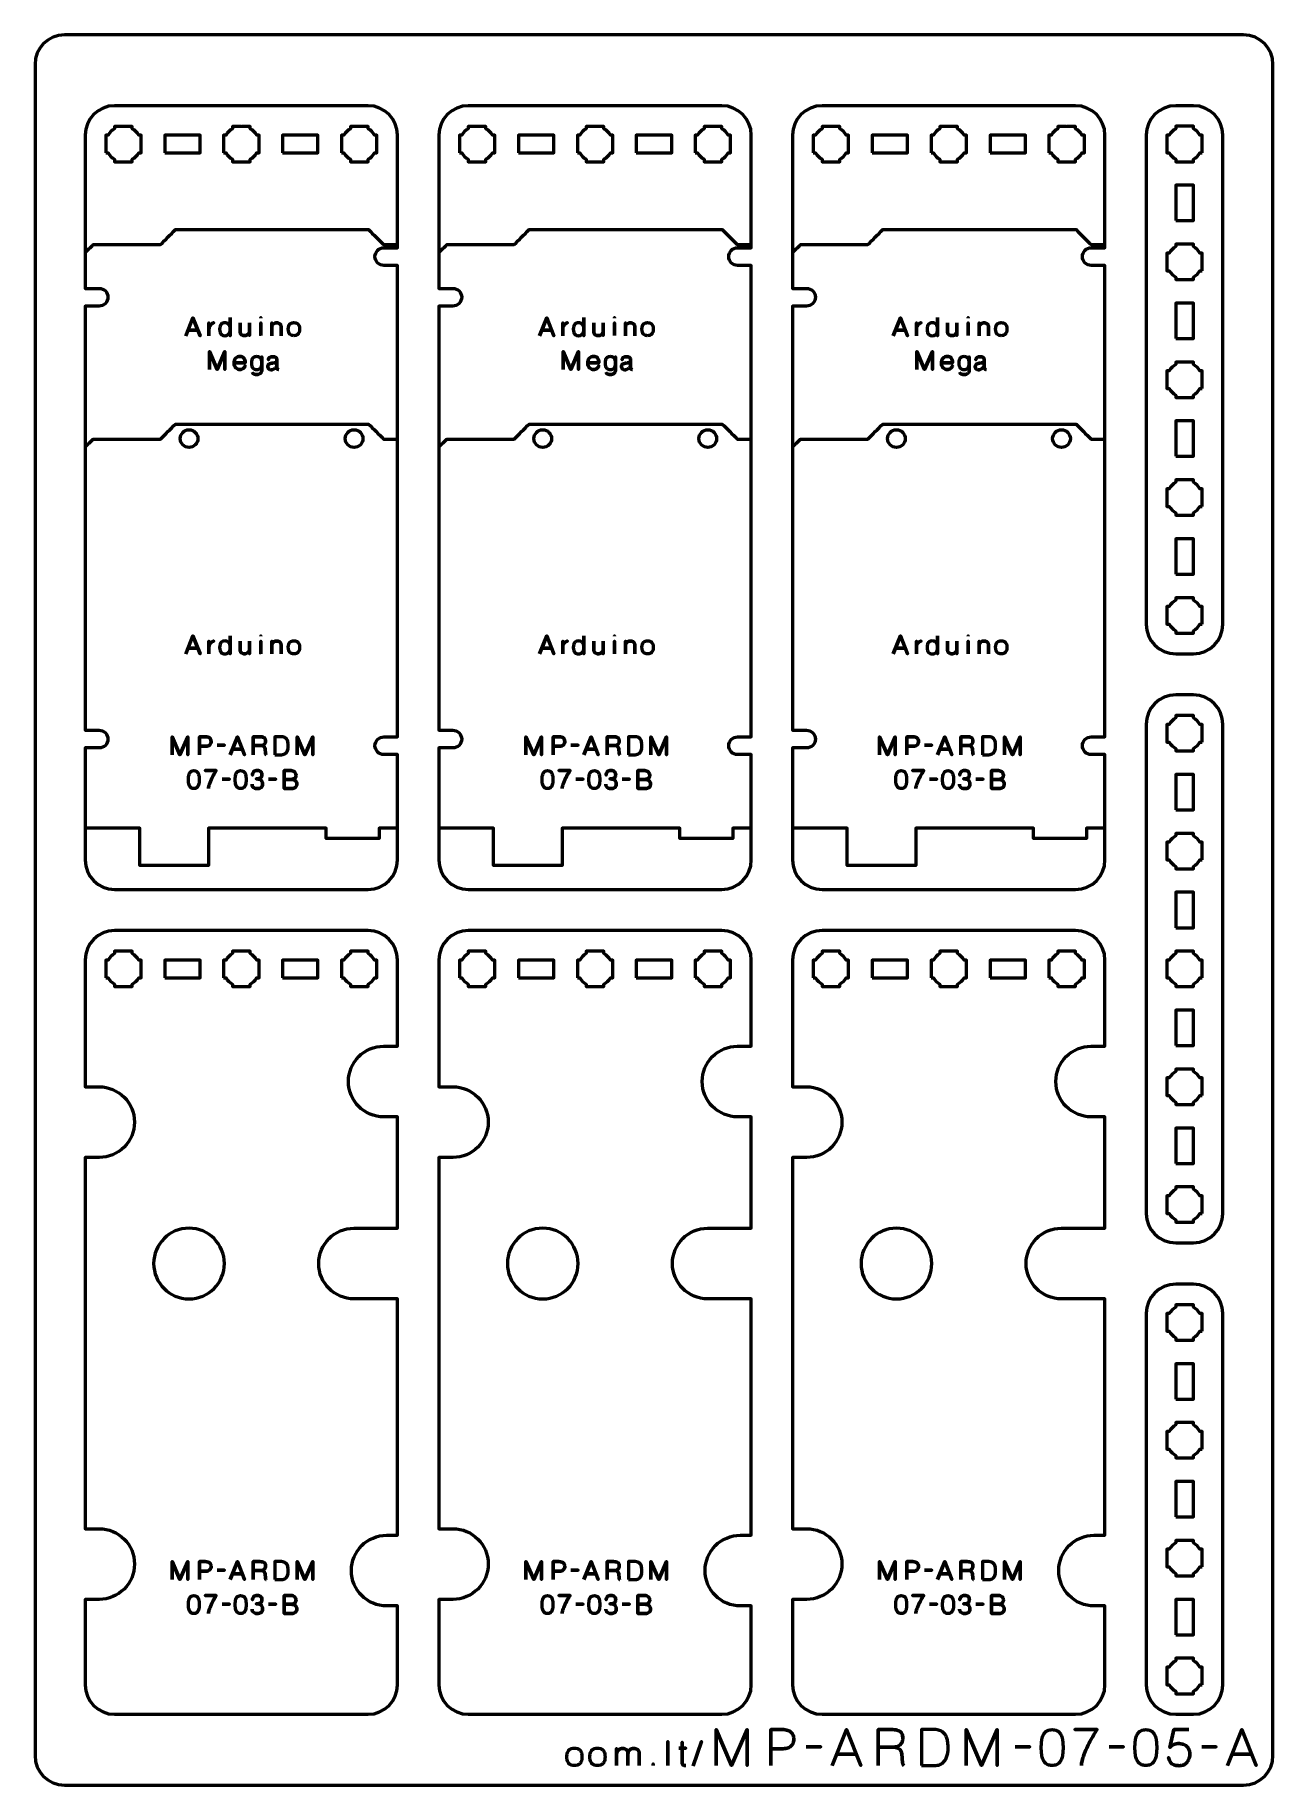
# Model space of a CAD drawing. Header units: centimetres. Extents: x -21 to 0, y -29.7 to 0.
import ezdxf

# ---------------------------------------------------------------- set-up
doc = ezdxf.new("R2010")
doc.units = ezdxf.units.CM
doc.header["$MEASUREMENT"] = 0
doc.layers.add('Layer 1', color=7, linetype='Continuous')

msp = doc.modelspace()

# ---------------------------------------------------------------- linework, layer by layer
at = {"layer": 'Layer 1', "color": 250, "lineweight": 53}
for centre in [(-18.3875, -6.85), (-15.5875, -6.85), (-12.3875, -6.85), (-9.5875, -6.85), (-6.3875, -6.85), (-3.5875, -6.85)]:
    msp.add_ellipse(centre, major_axis=(0, 0.15), ratio=1, dxfattribs=at)
at = {"layer": 'Layer 1', "color": 22, "lineweight": 53}
msp.add_open_spline([(-21.00003, -29.19995), (-21.00003, -29.19995), (-21.00003, -0.49992), (-21.00003, -0.49992), (-21.00003, -0.49992), (-21.00003, -0.22295), (-20.77694, 0.00004), (-20.49994, 0.00004), (-20.49994, 0.00004), (-20.49994, 0.00004), (-0.50008, 0.00004), (-0.50008, 0.00004), (-0.50008, 0.00004), (-0.22294, 0.00004), (0.00002, -0.22295), (0.00002, -0.49992), (0.00002, -0.49992), (0.00002, -0.49992), (0.00002, -29.19995), (0.00002, -29.19995), (0.00002, -29.19995), (0.00002, -29.47695), (-0.22294, -29.70004), (-0.50008, -29.70004), (-0.50008, -29.70004), (-0.50008, -29.70004), (-20.49994, -29.70004), (-20.49994, -29.70004), (-20.49994, -29.70004), (-20.77694, -29.70004), (-21.00003, -29.47695), (-21.00003, -29.19995)], degree=3, knots=[0, 0, 0, 0, 0.125, 0.125, 0.125, 0.125, 0.25, 0.25, 0.25, 0.25, 0.375, 0.375, 0.375, 0.375, 0.5, 0.5, 0.5, 0.5, 0.625, 0.625, 0.625, 0.625, 0.75, 0.75, 0.75, 0.75, 0.875, 0.875, 0.875, 0.875, 1, 1, 1, 1], dxfattribs=at)
at = {"layer": 'Layer 1', "color": 114, "lineweight": 53}
for points, knots in [([(-20.15002, -13.99995), (-20.15002, -13.99995), (-20.15002, -12.1), (-20.15002, -12.1), (-20.15002, -12.1), (-20.15002, -12.1), (-19.9125, -12.1), (-19.9125, -12.1), (-19.9125, -12.1), (-19.82967, -12.1), (-19.7625, -12.03283), (-19.7625, -11.95), (-19.7625, -11.95), (-19.7625, -11.86717), (-19.82967, -11.8), (-19.9125, -11.8), (-19.9125, -11.8), (-19.9125, -11.8), (-20.15002, -11.8), (-20.15002, -11.8), (-20.15002, -11.8), (-20.15002, -11.8), (-20.15002, -4.6), (-20.15002, -4.6), (-20.15002, -4.6), (-20.15002, -4.6), (-19.9125, -4.6), (-19.9125, -4.6), (-19.9125, -4.6), (-19.82967, -4.6), (-19.7625, -4.53283), (-19.7625, -4.45), (-19.7625, -4.45), (-19.7625, -4.36717), (-19.82967, -4.3), (-19.9125, -4.3), (-19.9125, -4.3), (-19.9125, -4.3), (-20.15002, -4.3), (-20.15002, -4.3), (-20.15002, -4.3), (-20.15002, -4.3), (-20.15002, -1.70005), (-20.15002, -1.70005), (-20.15002, -1.70005), (-20.15002, -1.42305), (-19.92693, -1.19995), (-19.64993, -1.19995), (-19.64993, -1.19995), (-19.64993, -1.19995), (-15.35007, -1.19995), (-15.35007, -1.19995), (-15.35007, -1.19995), (-15.07293, -1.19995), (-14.84997, -1.42305), (-14.84997, -1.70005), (-14.84997, -1.70005), (-14.84997, -1.70005), (-14.84997, -3.6115), (-14.84997, -3.6115), (-14.84997, -3.6115), (-14.84997, -3.6115), (-15.083, -3.6115), (-15.083, -3.6115), (-15.083, -3.6115), (-15.16583, -3.6115), (-15.233, -3.67867), (-15.233, -3.7615), (-15.233, -3.7615), (-15.233, -3.84433), (-15.16583, -3.9115), (-15.083, -3.9115), (-15.083, -3.9115), (-15.083, -3.9115), (-14.84997, -3.9115), (-14.84997, -3.9115), (-14.84997, -3.9115), (-14.84997, -3.9115), (-14.84997, -11.9115), (-14.84997, -11.9115), (-14.84997, -11.9115), (-14.84997, -11.9115), (-15.083, -11.9115), (-15.083, -11.9115), (-15.083, -11.9115), (-15.16583, -11.9115), (-15.233, -11.97867), (-15.233, -12.0615), (-15.233, -12.0615), (-15.233, -12.14433), (-15.16583, -12.2115), (-15.083, -12.2115), (-15.083, -12.2115), (-15.083, -12.2115), (-14.84997, -12.2115), (-14.84997, -12.2115), (-14.84997, -12.2115), (-14.84997, -12.2115), (-14.84997, -13.99995), (-14.84997, -13.99995), (-14.84997, -13.99995), (-14.84997, -14.27695), (-15.07293, -14.50005), (-15.35007, -14.50005), (-15.35007, -14.50005), (-15.35007, -14.50005), (-19.64993, -14.50005), (-19.64993, -14.50005), (-19.64993, -14.50005), (-19.92693, -14.50005), (-20.15002, -14.27695), (-20.15002, -13.99995)], [0, 0, 0, 0, 0.03571429, 0.03571429, 0.03571429, 0.03571429, 0.07142857, 0.07142857, 0.07142857, 0.07142857, 0.10714286, 0.10714286, 0.10714286, 0.10714286, 0.14285714, 0.14285714, 0.14285714, 0.14285714, 0.17857143, 0.17857143, 0.17857143, 0.17857143, 0.21428571, 0.21428571, 0.21428571, 0.21428571, 0.25, 0.25, 0.25, 0.25, 0.28571429, 0.28571429, 0.28571429, 0.28571429, 0.32142857, 0.32142857, 0.32142857, 0.32142857, 0.35714286, 0.35714286, 0.35714286, 0.35714286, 0.39285714, 0.39285714, 0.39285714, 0.39285714, 0.42857143, 0.42857143, 0.42857143, 0.42857143, 0.46428571, 0.46428571, 0.46428571, 0.46428571, 0.5, 0.5, 0.5, 0.5, 0.53571429, 0.53571429, 0.53571429, 0.53571429, 0.57142857, 0.57142857, 0.57142857, 0.57142857, 0.60714286, 0.60714286, 0.60714286, 0.60714286, 0.64285714, 0.64285714, 0.64285714, 0.64285714, 0.67857143, 0.67857143, 0.67857143, 0.67857143, 0.71428571, 0.71428571, 0.71428571, 0.71428571, 0.75, 0.75, 0.75, 0.75, 0.78571429, 0.78571429, 0.78571429, 0.78571429, 0.82142857, 0.82142857, 0.82142857, 0.82142857, 0.85714286, 0.85714286, 0.85714286, 0.85714286, 0.89285714, 0.89285714, 0.89285714, 0.89285714, 0.92857143, 0.92857143, 0.92857143, 0.92857143, 0.96428571, 0.96428571, 0.96428571, 0.96428571, 1, 1, 1, 1]), ([(-14.15002, -13.99995), (-14.15002, -13.99995), (-14.15002, -12.1), (-14.15002, -12.1), (-14.15002, -12.1), (-14.15002, -12.1), (-13.9125, -12.1), (-13.9125, -12.1), (-13.9125, -12.1), (-13.82967, -12.1), (-13.7625, -12.03283), (-13.7625, -11.95), (-13.7625, -11.95), (-13.7625, -11.86717), (-13.82967, -11.8), (-13.9125, -11.8), (-13.9125, -11.8), (-13.9125, -11.8), (-14.15002, -11.8), (-14.15002, -11.8), (-14.15002, -11.8), (-14.15002, -11.8), (-14.15002, -4.6), (-14.15002, -4.6), (-14.15002, -4.6), (-14.15002, -4.6), (-13.9125, -4.6), (-13.9125, -4.6), (-13.9125, -4.6), (-13.82967, -4.6), (-13.7625, -4.53283), (-13.7625, -4.45), (-13.7625, -4.45), (-13.7625, -4.36717), (-13.82967, -4.3), (-13.9125, -4.3), (-13.9125, -4.3), (-13.9125, -4.3), (-14.15002, -4.3), (-14.15002, -4.3), (-14.15002, -4.3), (-14.15002, -4.3), (-14.15002, -1.70005), (-14.15002, -1.70005), (-14.15002, -1.70005), (-14.15002, -1.42305), (-13.92693, -1.19995), (-13.64993, -1.19995), (-13.64993, -1.19995), (-13.64993, -1.19995), (-9.35007, -1.19995), (-9.35007, -1.19995), (-9.35007, -1.19995), (-9.07293, -1.19995), (-8.84997, -1.42305), (-8.84997, -1.70005), (-8.84997, -1.70005), (-8.84997, -1.70005), (-8.84997, -3.6115), (-8.84997, -3.6115), (-8.84997, -3.6115), (-8.84997, -3.6115), (-9.083, -3.6115), (-9.083, -3.6115), (-9.083, -3.6115), (-9.16583, -3.6115), (-9.233, -3.67867), (-9.233, -3.7615), (-9.233, -3.7615), (-9.233, -3.84433), (-9.16583, -3.9115), (-9.083, -3.9115), (-9.083, -3.9115), (-9.083, -3.9115), (-8.84997, -3.9115), (-8.84997, -3.9115), (-8.84997, -3.9115), (-8.84997, -3.9115), (-8.84997, -11.9115), (-8.84997, -11.9115), (-8.84997, -11.9115), (-8.84997, -11.9115), (-9.083, -11.9115), (-9.083, -11.9115), (-9.083, -11.9115), (-9.16583, -11.9115), (-9.233, -11.97867), (-9.233, -12.0615), (-9.233, -12.0615), (-9.233, -12.14433), (-9.16583, -12.2115), (-9.083, -12.2115), (-9.083, -12.2115), (-9.083, -12.2115), (-8.84997, -12.2115), (-8.84997, -12.2115), (-8.84997, -12.2115), (-8.84997, -12.2115), (-8.84997, -13.99995), (-8.84997, -13.99995), (-8.84997, -13.99995), (-8.84997, -14.27695), (-9.07293, -14.50005), (-9.35007, -14.50005), (-9.35007, -14.50005), (-9.35007, -14.50005), (-13.64993, -14.50005), (-13.64993, -14.50005), (-13.64993, -14.50005), (-13.92693, -14.50005), (-14.15002, -14.27695), (-14.15002, -13.99995)], [0, 0, 0, 0, 0.03571429, 0.03571429, 0.03571429, 0.03571429, 0.07142857, 0.07142857, 0.07142857, 0.07142857, 0.10714286, 0.10714286, 0.10714286, 0.10714286, 0.14285714, 0.14285714, 0.14285714, 0.14285714, 0.17857143, 0.17857143, 0.17857143, 0.17857143, 0.21428571, 0.21428571, 0.21428571, 0.21428571, 0.25, 0.25, 0.25, 0.25, 0.28571429, 0.28571429, 0.28571429, 0.28571429, 0.32142857, 0.32142857, 0.32142857, 0.32142857, 0.35714286, 0.35714286, 0.35714286, 0.35714286, 0.39285714, 0.39285714, 0.39285714, 0.39285714, 0.42857143, 0.42857143, 0.42857143, 0.42857143, 0.46428571, 0.46428571, 0.46428571, 0.46428571, 0.5, 0.5, 0.5, 0.5, 0.53571429, 0.53571429, 0.53571429, 0.53571429, 0.57142857, 0.57142857, 0.57142857, 0.57142857, 0.60714286, 0.60714286, 0.60714286, 0.60714286, 0.64285714, 0.64285714, 0.64285714, 0.64285714, 0.67857143, 0.67857143, 0.67857143, 0.67857143, 0.71428571, 0.71428571, 0.71428571, 0.71428571, 0.75, 0.75, 0.75, 0.75, 0.78571429, 0.78571429, 0.78571429, 0.78571429, 0.82142857, 0.82142857, 0.82142857, 0.82142857, 0.85714286, 0.85714286, 0.85714286, 0.85714286, 0.89285714, 0.89285714, 0.89285714, 0.89285714, 0.92857143, 0.92857143, 0.92857143, 0.92857143, 0.96428571, 0.96428571, 0.96428571, 0.96428571, 1, 1, 1, 1]), ([(-8.15002, -13.99995), (-8.15002, -13.99995), (-8.15002, -12.1), (-8.15002, -12.1), (-8.15002, -12.1), (-8.15002, -12.1), (-7.9125, -12.1), (-7.9125, -12.1), (-7.9125, -12.1), (-7.82967, -12.1), (-7.7625, -12.03283), (-7.7625, -11.95), (-7.7625, -11.95), (-7.7625, -11.86717), (-7.82967, -11.8), (-7.9125, -11.8), (-7.9125, -11.8), (-7.9125, -11.8), (-8.15002, -11.8), (-8.15002, -11.8), (-8.15002, -11.8), (-8.15002, -11.8), (-8.15002, -4.6), (-8.15002, -4.6), (-8.15002, -4.6), (-8.15002, -4.6), (-7.9125, -4.6), (-7.9125, -4.6), (-7.9125, -4.6), (-7.82967, -4.6), (-7.7625, -4.53283), (-7.7625, -4.45), (-7.7625, -4.45), (-7.7625, -4.36717), (-7.82967, -4.3), (-7.9125, -4.3), (-7.9125, -4.3), (-7.9125, -4.3), (-8.15002, -4.3), (-8.15002, -4.3), (-8.15002, -4.3), (-8.15002, -4.3), (-8.15002, -1.70005), (-8.15002, -1.70005), (-8.15002, -1.70005), (-8.15002, -1.42305), (-7.92693, -1.19995), (-7.64993, -1.19995), (-7.64993, -1.19995), (-7.64993, -1.19995), (-3.35007, -1.19995), (-3.35007, -1.19995), (-3.35007, -1.19995), (-3.07293, -1.19995), (-2.84997, -1.42305), (-2.84997, -1.70005), (-2.84997, -1.70005), (-2.84997, -1.70005), (-2.84997, -3.6115), (-2.84997, -3.6115), (-2.84997, -3.6115), (-2.84997, -3.6115), (-3.083, -3.6115), (-3.083, -3.6115), (-3.083, -3.6115), (-3.16583, -3.6115), (-3.233, -3.67867), (-3.233, -3.7615), (-3.233, -3.7615), (-3.233, -3.84433), (-3.16583, -3.9115), (-3.083, -3.9115), (-3.083, -3.9115), (-3.083, -3.9115), (-2.84997, -3.9115), (-2.84997, -3.9115), (-2.84997, -3.9115), (-2.84997, -3.9115), (-2.84997, -11.9115), (-2.84997, -11.9115), (-2.84997, -11.9115), (-2.84997, -11.9115), (-3.083, -11.9115), (-3.083, -11.9115), (-3.083, -11.9115), (-3.16583, -11.9115), (-3.233, -11.97867), (-3.233, -12.0615), (-3.233, -12.0615), (-3.233, -12.14433), (-3.16583, -12.2115), (-3.083, -12.2115), (-3.083, -12.2115), (-3.083, -12.2115), (-2.84997, -12.2115), (-2.84997, -12.2115), (-2.84997, -12.2115), (-2.84997, -12.2115), (-2.84997, -13.99995), (-2.84997, -13.99995), (-2.84997, -13.99995), (-2.84997, -14.27695), (-3.07293, -14.50005), (-3.35007, -14.50005), (-3.35007, -14.50005), (-3.35007, -14.50005), (-7.64993, -14.50005), (-7.64993, -14.50005), (-7.64993, -14.50005), (-7.92693, -14.50005), (-8.15002, -14.27695), (-8.15002, -13.99995)], [0, 0, 0, 0, 0.03571429, 0.03571429, 0.03571429, 0.03571429, 0.07142857, 0.07142857, 0.07142857, 0.07142857, 0.10714286, 0.10714286, 0.10714286, 0.10714286, 0.14285714, 0.14285714, 0.14285714, 0.14285714, 0.17857143, 0.17857143, 0.17857143, 0.17857143, 0.21428571, 0.21428571, 0.21428571, 0.21428571, 0.25, 0.25, 0.25, 0.25, 0.28571429, 0.28571429, 0.28571429, 0.28571429, 0.32142857, 0.32142857, 0.32142857, 0.32142857, 0.35714286, 0.35714286, 0.35714286, 0.35714286, 0.39285714, 0.39285714, 0.39285714, 0.39285714, 0.42857143, 0.42857143, 0.42857143, 0.42857143, 0.46428571, 0.46428571, 0.46428571, 0.46428571, 0.5, 0.5, 0.5, 0.5, 0.53571429, 0.53571429, 0.53571429, 0.53571429, 0.57142857, 0.57142857, 0.57142857, 0.57142857, 0.60714286, 0.60714286, 0.60714286, 0.60714286, 0.64285714, 0.64285714, 0.64285714, 0.64285714, 0.67857143, 0.67857143, 0.67857143, 0.67857143, 0.71428571, 0.71428571, 0.71428571, 0.71428571, 0.75, 0.75, 0.75, 0.75, 0.78571429, 0.78571429, 0.78571429, 0.78571429, 0.82142857, 0.82142857, 0.82142857, 0.82142857, 0.85714286, 0.85714286, 0.85714286, 0.85714286, 0.89285714, 0.89285714, 0.89285714, 0.89285714, 0.92857143, 0.92857143, 0.92857143, 0.92857143, 0.96428571, 0.96428571, 0.96428571, 0.96428571, 1, 1, 1, 1]), ([(-2.15001, -9.99999), (-2.15001, -9.99999), (-2.15001, -1.70009), (-2.15001, -1.70009), (-2.15001, -1.70009), (-2.15001, -1.42309), (-1.92692, -1.19999), (-1.64992, -1.19999), (-1.64992, -1.19999), (-1.64992, -1.19999), (-1.34991, -1.19999), (-1.34991, -1.19999), (-1.34991, -1.19999), (-1.07295, -1.19999), (-0.84999, -1.42309), (-0.84999, -1.70009), (-0.84999, -1.70009), (-0.84999, -1.70009), (-0.84999, -9.99999), (-0.84999, -9.99999), (-0.84999, -9.99999), (-0.84999, -10.27699), (-1.07295, -10.50009), (-1.34991, -10.50009), (-1.34991, -10.50009), (-1.34991, -10.50009), (-1.64992, -10.50009), (-1.64992, -10.50009), (-1.64992, -10.50009), (-1.92692, -10.50009), (-2.15001, -10.27699), (-2.15001, -9.99999)], [0, 0, 0, 0, 0.125, 0.125, 0.125, 0.125, 0.25, 0.25, 0.25, 0.25, 0.375, 0.375, 0.375, 0.375, 0.5, 0.5, 0.5, 0.5, 0.625, 0.625, 0.625, 0.625, 0.75, 0.75, 0.75, 0.75, 0.875, 0.875, 0.875, 0.875, 1, 1, 1, 1]), ([(-2.15001, -19.99999), (-2.15001, -19.99999), (-2.15001, -11.70009), (-2.15001, -11.70009), (-2.15001, -11.70009), (-2.15001, -11.42309), (-1.92692, -11.19999), (-1.64992, -11.19999), (-1.64992, -11.19999), (-1.64992, -11.19999), (-1.34991, -11.19999), (-1.34991, -11.19999), (-1.34991, -11.19999), (-1.07295, -11.19999), (-0.84999, -11.42309), (-0.84999, -11.70009), (-0.84999, -11.70009), (-0.84999, -11.70009), (-0.84999, -19.99999), (-0.84999, -19.99999), (-0.84999, -19.99999), (-0.84999, -20.27699), (-1.07295, -20.50009), (-1.34991, -20.50009), (-1.34991, -20.50009), (-1.34991, -20.50009), (-1.64992, -20.50009), (-1.64992, -20.50009), (-1.64992, -20.50009), (-1.92692, -20.50009), (-2.15001, -20.27699), (-2.15001, -19.99999)], [0, 0, 0, 0, 0.125, 0.125, 0.125, 0.125, 0.25, 0.25, 0.25, 0.25, 0.375, 0.375, 0.375, 0.375, 0.5, 0.5, 0.5, 0.5, 0.625, 0.625, 0.625, 0.625, 0.75, 0.75, 0.75, 0.75, 0.875, 0.875, 0.875, 0.875, 1, 1, 1, 1]), ([(-20.15002, -27.99995), (-20.15002, -27.99995), (-20.15002, -26.55), (-20.15002, -26.55), (-20.15002, -26.55), (-20.15002, -26.55), (-19.9125, -26.55), (-19.9125, -26.55), (-19.9125, -26.55), (-19.58118, -26.55), (-19.3125, -26.28131), (-19.3125, -25.95), (-19.3125, -25.95), (-19.3125, -25.61869), (-19.58118, -25.35), (-19.9125, -25.35), (-19.9125, -25.35), (-19.9125, -25.35), (-20.15002, -25.35), (-20.15002, -25.35), (-20.15002, -25.35), (-20.15002, -25.35), (-20.15002, -19.05), (-20.15002, -19.05), (-20.15002, -19.05), (-20.15002, -19.05), (-19.9125, -19.05), (-19.9125, -19.05), (-19.9125, -19.05), (-19.58118, -19.05), (-19.3125, -18.78132), (-19.3125, -18.45), (-19.3125, -18.45), (-19.3125, -18.11868), (-19.58118, -17.85), (-19.9125, -17.85), (-19.9125, -17.85), (-19.9125, -17.85), (-20.15002, -17.85), (-20.15002, -17.85), (-20.15002, -17.85), (-20.15002, -17.85), (-20.15002, -15.70005), (-20.15002, -15.70005), (-20.15002, -15.70005), (-20.15002, -15.42305), (-19.92693, -15.19995), (-19.64993, -15.19995), (-19.64993, -15.19995), (-19.64993, -15.19995), (-15.35007, -15.19995), (-15.35007, -15.19995), (-15.35007, -15.19995), (-15.07293, -15.19995), (-14.84997, -15.42305), (-14.84997, -15.70005), (-14.84997, -15.70005), (-14.84997, -15.70005), (-14.84997, -15.84998), (-14.84997, -15.84998), (-14.84997, -15.84998), (-14.84997, -15.84998), (-14.84997, -17.1615), (-14.84997, -17.1615), (-14.84997, -17.1615), (-14.84997, -17.1615), (-15.083, -17.1615), (-15.083, -17.1615), (-15.083, -17.1615), (-15.41432, -17.1615), (-15.683, -17.43018), (-15.683, -17.7615), (-15.683, -17.7615), (-15.683, -18.09282), (-15.41432, -18.3615), (-15.083, -18.3615), (-15.083, -18.3615), (-15.083, -18.3615), (-14.84997, -18.3615), (-14.84997, -18.3615), (-14.84997, -18.3615), (-14.84997, -18.3615), (-14.84997, -20.25), (-14.84997, -20.25), (-14.84997, -20.25), (-14.84997, -20.25), (-15.5875, -20.25), (-15.5875, -20.25), (-15.5875, -20.25), (-15.91882, -20.25), (-16.1875, -20.51868), (-16.1875, -20.85), (-16.1875, -20.85), (-16.1875, -21.18132), (-15.91882, -21.45), (-15.5875, -21.45), (-15.5875, -21.45), (-15.5875, -21.45), (-14.84997, -21.45), (-14.84997, -21.45), (-14.84997, -21.45), (-14.84997, -21.45), (-14.84997, -25.4615), (-14.84997, -25.4615), (-14.84997, -25.4615), (-14.84997, -25.4615), (-15.033, -25.4615), (-15.033, -25.4615), (-15.033, -25.4615), (-15.36432, -25.4615), (-15.633, -25.73019), (-15.633, -26.0615), (-15.633, -26.0615), (-15.633, -26.39281), (-15.36432, -26.6615), (-15.033, -26.6615), (-15.033, -26.6615), (-15.033, -26.6615), (-14.84997, -26.6615), (-14.84997, -26.6615), (-14.84997, -26.6615), (-14.84997, -26.6615), (-14.84997, -27.99995), (-14.84997, -27.99995), (-14.84997, -27.99995), (-14.84997, -28.27695), (-15.07293, -28.50005), (-15.35007, -28.50005), (-15.35007, -28.50005), (-15.35007, -28.50005), (-19.64993, -28.50005), (-19.64993, -28.50005), (-19.64993, -28.50005), (-19.92693, -28.50005), (-20.15002, -28.27695), (-20.15002, -27.99995)], [0, 0, 0, 0, 0.02941176, 0.02941176, 0.02941176, 0.02941176, 0.05882353, 0.05882353, 0.05882353, 0.05882353, 0.08823529, 0.08823529, 0.08823529, 0.08823529, 0.11764706, 0.11764706, 0.11764706, 0.11764706, 0.14705882, 0.14705882, 0.14705882, 0.14705882, 0.17647059, 0.17647059, 0.17647059, 0.17647059, 0.20588235, 0.20588235, 0.20588235, 0.20588235, 0.23529412, 0.23529412, 0.23529412, 0.23529412, 0.26470588, 0.26470588, 0.26470588, 0.26470588, 0.29411765, 0.29411765, 0.29411765, 0.29411765, 0.32352941, 0.32352941, 0.32352941, 0.32352941, 0.35294118, 0.35294118, 0.35294118, 0.35294118, 0.38235294, 0.38235294, 0.38235294, 0.38235294, 0.41176471, 0.41176471, 0.41176471, 0.41176471, 0.44117647, 0.44117647, 0.44117647, 0.44117647, 0.47058824, 0.47058824, 0.47058824, 0.47058824, 0.5, 0.5, 0.5, 0.5, 0.52941176, 0.52941176, 0.52941176, 0.52941176, 0.55882353, 0.55882353, 0.55882353, 0.55882353, 0.58823529, 0.58823529, 0.58823529, 0.58823529, 0.61764706, 0.61764706, 0.61764706, 0.61764706, 0.64705882, 0.64705882, 0.64705882, 0.64705882, 0.67647059, 0.67647059, 0.67647059, 0.67647059, 0.70588235, 0.70588235, 0.70588235, 0.70588235, 0.73529412, 0.73529412, 0.73529412, 0.73529412, 0.76470588, 0.76470588, 0.76470588, 0.76470588, 0.79411765, 0.79411765, 0.79411765, 0.79411765, 0.82352941, 0.82352941, 0.82352941, 0.82352941, 0.85294118, 0.85294118, 0.85294118, 0.85294118, 0.88235294, 0.88235294, 0.88235294, 0.88235294, 0.91176471, 0.91176471, 0.91176471, 0.91176471, 0.94117647, 0.94117647, 0.94117647, 0.94117647, 0.97058824, 0.97058824, 0.97058824, 0.97058824, 1, 1, 1, 1]), ([(-14.15002, -27.99995), (-14.15002, -27.99995), (-14.15002, -26.55), (-14.15002, -26.55), (-14.15002, -26.55), (-14.15002, -26.55), (-13.9125, -26.55), (-13.9125, -26.55), (-13.9125, -26.55), (-13.58118, -26.55), (-13.3125, -26.28131), (-13.3125, -25.95), (-13.3125, -25.95), (-13.3125, -25.61869), (-13.58118, -25.35), (-13.9125, -25.35), (-13.9125, -25.35), (-13.9125, -25.35), (-14.15002, -25.35), (-14.15002, -25.35), (-14.15002, -25.35), (-14.15002, -25.35), (-14.15002, -19.05), (-14.15002, -19.05), (-14.15002, -19.05), (-14.15002, -19.05), (-13.9125, -19.05), (-13.9125, -19.05), (-13.9125, -19.05), (-13.58118, -19.05), (-13.3125, -18.78132), (-13.3125, -18.45), (-13.3125, -18.45), (-13.3125, -18.11868), (-13.58118, -17.85), (-13.9125, -17.85), (-13.9125, -17.85), (-13.9125, -17.85), (-14.15002, -17.85), (-14.15002, -17.85), (-14.15002, -17.85), (-14.15002, -17.85), (-14.15002, -15.70005), (-14.15002, -15.70005), (-14.15002, -15.70005), (-14.15002, -15.42305), (-13.92693, -15.19995), (-13.64993, -15.19995), (-13.64993, -15.19995), (-13.64993, -15.19995), (-9.35007, -15.19995), (-9.35007, -15.19995), (-9.35007, -15.19995), (-9.07293, -15.19995), (-8.84997, -15.42305), (-8.84997, -15.70005), (-8.84997, -15.70005), (-8.84997, -15.70005), (-8.84997, -15.84998), (-8.84997, -15.84998), (-8.84997, -15.84998), (-8.84997, -15.84998), (-8.84997, -17.1615), (-8.84997, -17.1615), (-8.84997, -17.1615), (-8.84997, -17.1615), (-9.083, -17.1615), (-9.083, -17.1615), (-9.083, -17.1615), (-9.41432, -17.1615), (-9.683, -17.43018), (-9.683, -17.7615), (-9.683, -17.7615), (-9.683, -18.09282), (-9.41432, -18.3615), (-9.083, -18.3615), (-9.083, -18.3615), (-9.083, -18.3615), (-8.84997, -18.3615), (-8.84997, -18.3615), (-8.84997, -18.3615), (-8.84997, -18.3615), (-8.84997, -20.25), (-8.84997, -20.25), (-8.84997, -20.25), (-8.84997, -20.25), (-9.5875, -20.25), (-9.5875, -20.25), (-9.5875, -20.25), (-9.91882, -20.25), (-10.1875, -20.51868), (-10.1875, -20.85), (-10.1875, -20.85), (-10.1875, -21.18132), (-9.91882, -21.45), (-9.5875, -21.45), (-9.5875, -21.45), (-9.5875, -21.45), (-8.84997, -21.45), (-8.84997, -21.45), (-8.84997, -21.45), (-8.84997, -21.45), (-8.84997, -25.4615), (-8.84997, -25.4615), (-8.84997, -25.4615), (-8.84997, -25.4615), (-9.033, -25.4615), (-9.033, -25.4615), (-9.033, -25.4615), (-9.36432, -25.4615), (-9.633, -25.73019), (-9.633, -26.0615), (-9.633, -26.0615), (-9.633, -26.39281), (-9.36432, -26.6615), (-9.033, -26.6615), (-9.033, -26.6615), (-9.033, -26.6615), (-8.84997, -26.6615), (-8.84997, -26.6615), (-8.84997, -26.6615), (-8.84997, -26.6615), (-8.84997, -27.99995), (-8.84997, -27.99995), (-8.84997, -27.99995), (-8.84997, -28.27695), (-9.07293, -28.50005), (-9.35007, -28.50005), (-9.35007, -28.50005), (-9.35007, -28.50005), (-13.64993, -28.50005), (-13.64993, -28.50005), (-13.64993, -28.50005), (-13.92693, -28.50005), (-14.15002, -28.27695), (-14.15002, -27.99995)], [0, 0, 0, 0, 0.02941176, 0.02941176, 0.02941176, 0.02941176, 0.05882353, 0.05882353, 0.05882353, 0.05882353, 0.08823529, 0.08823529, 0.08823529, 0.08823529, 0.11764706, 0.11764706, 0.11764706, 0.11764706, 0.14705882, 0.14705882, 0.14705882, 0.14705882, 0.17647059, 0.17647059, 0.17647059, 0.17647059, 0.20588235, 0.20588235, 0.20588235, 0.20588235, 0.23529412, 0.23529412, 0.23529412, 0.23529412, 0.26470588, 0.26470588, 0.26470588, 0.26470588, 0.29411765, 0.29411765, 0.29411765, 0.29411765, 0.32352941, 0.32352941, 0.32352941, 0.32352941, 0.35294118, 0.35294118, 0.35294118, 0.35294118, 0.38235294, 0.38235294, 0.38235294, 0.38235294, 0.41176471, 0.41176471, 0.41176471, 0.41176471, 0.44117647, 0.44117647, 0.44117647, 0.44117647, 0.47058824, 0.47058824, 0.47058824, 0.47058824, 0.5, 0.5, 0.5, 0.5, 0.52941176, 0.52941176, 0.52941176, 0.52941176, 0.55882353, 0.55882353, 0.55882353, 0.55882353, 0.58823529, 0.58823529, 0.58823529, 0.58823529, 0.61764706, 0.61764706, 0.61764706, 0.61764706, 0.64705882, 0.64705882, 0.64705882, 0.64705882, 0.67647059, 0.67647059, 0.67647059, 0.67647059, 0.70588235, 0.70588235, 0.70588235, 0.70588235, 0.73529412, 0.73529412, 0.73529412, 0.73529412, 0.76470588, 0.76470588, 0.76470588, 0.76470588, 0.79411765, 0.79411765, 0.79411765, 0.79411765, 0.82352941, 0.82352941, 0.82352941, 0.82352941, 0.85294118, 0.85294118, 0.85294118, 0.85294118, 0.88235294, 0.88235294, 0.88235294, 0.88235294, 0.91176471, 0.91176471, 0.91176471, 0.91176471, 0.94117647, 0.94117647, 0.94117647, 0.94117647, 0.97058824, 0.97058824, 0.97058824, 0.97058824, 1, 1, 1, 1]), ([(-8.15002, -27.99995), (-8.15002, -27.99995), (-8.15002, -26.55), (-8.15002, -26.55), (-8.15002, -26.55), (-8.15002, -26.55), (-7.9125, -26.55), (-7.9125, -26.55), (-7.9125, -26.55), (-7.58118, -26.55), (-7.3125, -26.28131), (-7.3125, -25.95), (-7.3125, -25.95), (-7.3125, -25.61869), (-7.58118, -25.35), (-7.9125, -25.35), (-7.9125, -25.35), (-7.9125, -25.35), (-8.15002, -25.35), (-8.15002, -25.35), (-8.15002, -25.35), (-8.15002, -25.35), (-8.15002, -19.05), (-8.15002, -19.05), (-8.15002, -19.05), (-8.15002, -19.05), (-7.9125, -19.05), (-7.9125, -19.05), (-7.9125, -19.05), (-7.58118, -19.05), (-7.3125, -18.78132), (-7.3125, -18.45), (-7.3125, -18.45), (-7.3125, -18.11868), (-7.58118, -17.85), (-7.9125, -17.85), (-7.9125, -17.85), (-7.9125, -17.85), (-8.15002, -17.85), (-8.15002, -17.85), (-8.15002, -17.85), (-8.15002, -17.85), (-8.15002, -15.70005), (-8.15002, -15.70005), (-8.15002, -15.70005), (-8.15002, -15.42305), (-7.92693, -15.19995), (-7.64993, -15.19995), (-7.64993, -15.19995), (-7.64993, -15.19995), (-3.35007, -15.19995), (-3.35007, -15.19995), (-3.35007, -15.19995), (-3.07293, -15.19995), (-2.84997, -15.42305), (-2.84997, -15.70005), (-2.84997, -15.70005), (-2.84997, -15.70005), (-2.84997, -15.84998), (-2.84997, -15.84998), (-2.84997, -15.84998), (-2.84997, -15.84998), (-2.84997, -17.1615), (-2.84997, -17.1615), (-2.84997, -17.1615), (-2.84997, -17.1615), (-3.083, -17.1615), (-3.083, -17.1615), (-3.083, -17.1615), (-3.41432, -17.1615), (-3.683, -17.43018), (-3.683, -17.7615), (-3.683, -17.7615), (-3.683, -18.09282), (-3.41432, -18.3615), (-3.083, -18.3615), (-3.083, -18.3615), (-3.083, -18.3615), (-2.84997, -18.3615), (-2.84997, -18.3615), (-2.84997, -18.3615), (-2.84997, -18.3615), (-2.84997, -20.25), (-2.84997, -20.25), (-2.84997, -20.25), (-2.84997, -20.25), (-3.5875, -20.25), (-3.5875, -20.25), (-3.5875, -20.25), (-3.91882, -20.25), (-4.1875, -20.51868), (-4.1875, -20.85), (-4.1875, -20.85), (-4.1875, -21.18132), (-3.91882, -21.45), (-3.5875, -21.45), (-3.5875, -21.45), (-3.5875, -21.45), (-2.84997, -21.45), (-2.84997, -21.45), (-2.84997, -21.45), (-2.84997, -21.45), (-2.84997, -25.4615), (-2.84997, -25.4615), (-2.84997, -25.4615), (-2.84997, -25.4615), (-3.033, -25.4615), (-3.033, -25.4615), (-3.033, -25.4615), (-3.36432, -25.4615), (-3.633, -25.73019), (-3.633, -26.0615), (-3.633, -26.0615), (-3.633, -26.39281), (-3.36432, -26.6615), (-3.033, -26.6615), (-3.033, -26.6615), (-3.033, -26.6615), (-2.84997, -26.6615), (-2.84997, -26.6615), (-2.84997, -26.6615), (-2.84997, -26.6615), (-2.84997, -27.99995), (-2.84997, -27.99995), (-2.84997, -27.99995), (-2.84997, -28.27695), (-3.07293, -28.50005), (-3.35007, -28.50005), (-3.35007, -28.50005), (-3.35007, -28.50005), (-7.64993, -28.50005), (-7.64993, -28.50005), (-7.64993, -28.50005), (-7.92693, -28.50005), (-8.15002, -28.27695), (-8.15002, -27.99995)], [0, 0, 0, 0, 0.02941176, 0.02941176, 0.02941176, 0.02941176, 0.05882353, 0.05882353, 0.05882353, 0.05882353, 0.08823529, 0.08823529, 0.08823529, 0.08823529, 0.11764706, 0.11764706, 0.11764706, 0.11764706, 0.14705882, 0.14705882, 0.14705882, 0.14705882, 0.17647059, 0.17647059, 0.17647059, 0.17647059, 0.20588235, 0.20588235, 0.20588235, 0.20588235, 0.23529412, 0.23529412, 0.23529412, 0.23529412, 0.26470588, 0.26470588, 0.26470588, 0.26470588, 0.29411765, 0.29411765, 0.29411765, 0.29411765, 0.32352941, 0.32352941, 0.32352941, 0.32352941, 0.35294118, 0.35294118, 0.35294118, 0.35294118, 0.38235294, 0.38235294, 0.38235294, 0.38235294, 0.41176471, 0.41176471, 0.41176471, 0.41176471, 0.44117647, 0.44117647, 0.44117647, 0.44117647, 0.47058824, 0.47058824, 0.47058824, 0.47058824, 0.5, 0.5, 0.5, 0.5, 0.52941176, 0.52941176, 0.52941176, 0.52941176, 0.55882353, 0.55882353, 0.55882353, 0.55882353, 0.58823529, 0.58823529, 0.58823529, 0.58823529, 0.61764706, 0.61764706, 0.61764706, 0.61764706, 0.64705882, 0.64705882, 0.64705882, 0.64705882, 0.67647059, 0.67647059, 0.67647059, 0.67647059, 0.70588235, 0.70588235, 0.70588235, 0.70588235, 0.73529412, 0.73529412, 0.73529412, 0.73529412, 0.76470588, 0.76470588, 0.76470588, 0.76470588, 0.79411765, 0.79411765, 0.79411765, 0.79411765, 0.82352941, 0.82352941, 0.82352941, 0.82352941, 0.85294118, 0.85294118, 0.85294118, 0.85294118, 0.88235294, 0.88235294, 0.88235294, 0.88235294, 0.91176471, 0.91176471, 0.91176471, 0.91176471, 0.94117647, 0.94117647, 0.94117647, 0.94117647, 0.97058824, 0.97058824, 0.97058824, 0.97058824, 1, 1, 1, 1]), ([(-2.15, -27.99996), (-2.15, -27.99996), (-2.15, -21.69999), (-2.15, -21.69999), (-2.15, -21.69999), (-2.15, -21.42302), (-1.92691, -21.20003), (-1.64991, -21.20003), (-1.64991, -21.20003), (-1.64991, -21.20003), (-1.3499, -21.20003), (-1.3499, -21.20003), (-1.3499, -21.20003), (-1.07294, -21.20003), (-0.84998, -21.42302), (-0.84998, -21.69999), (-0.84998, -21.69999), (-0.84998, -21.69999), (-0.84998, -27.99996), (-0.84998, -27.99996), (-0.84998, -27.99996), (-0.84998, -28.27696), (-1.07294, -28.50005), (-1.3499, -28.50005), (-1.3499, -28.50005), (-1.3499, -28.50005), (-1.64991, -28.50005), (-1.64991, -28.50005), (-1.64991, -28.50005), (-1.92691, -28.50005), (-2.15, -28.27696), (-2.15, -27.99996)], [0, 0, 0, 0, 0.125, 0.125, 0.125, 0.125, 0.25, 0.25, 0.25, 0.25, 0.375, 0.375, 0.375, 0.375, 0.5, 0.5, 0.5, 0.5, 0.625, 0.625, 0.625, 0.625, 0.75, 0.75, 0.75, 0.75, 0.875, 0.875, 0.875, 0.875, 1, 1, 1, 1])]:
    msp.add_open_spline(points, degree=3, knots=knots, dxfattribs=at)
at = {"layer": 'Layer 1', "color": 250, "lineweight": 53}
for points, knots in [([(-19.79998, -2.00005), (-19.79998, -2.00005), (-19.79998, -1.85153), (-19.79998, -1.85153), (-19.79998, -1.85153), (-19.79998, -1.85153), (-19.8, -1.84998), (-19.8, -1.84998), (-19.8, -1.84998), (-19.8, -1.84998), (-19.79998, -1.84843), (-19.79998, -1.84843), (-19.79998, -1.84843), (-19.79998, -1.84843), (-19.79998, -1.70005), (-19.79998, -1.70005), (-19.79998, -1.70005), (-19.79998, -1.70005), (-19.75988, -1.70005), (-19.75988, -1.70005), (-19.75988, -1.70005), (-19.73353, -1.65449), (-19.69554, -1.6165), (-19.64998, -1.59014), (-19.64998, -1.59014), (-19.64998, -1.59014), (-19.64998, -1.55005), (-19.64998, -1.55005), (-19.64998, -1.55005), (-19.64998, -1.55005), (-19.5063, -1.55005), (-19.5063, -1.55005), (-19.5063, -1.55005), (-19.5063, -1.55005), (-19.49999, -1.54998), (-19.49999, -1.54998), (-19.49999, -1.54998), (-19.49999, -1.54998), (-19.49368, -1.55005), (-19.49368, -1.55005), (-19.49368, -1.55005), (-19.49368, -1.55005), (-19.34998, -1.55005), (-19.34998, -1.55005), (-19.34998, -1.55005), (-19.34998, -1.55005), (-19.34998, -1.59013), (-19.34998, -1.59013), (-19.34998, -1.59013), (-19.30441, -1.61649), (-19.26643, -1.65448), (-19.24009, -1.70005), (-19.24009, -1.70005), (-19.24009, -1.70005), (-19.19997, -1.70005), (-19.19997, -1.70005), (-19.19997, -1.70005), (-19.19997, -1.70005), (-19.19997, -2.00005), (-19.19997, -2.00005), (-19.19997, -2.00005), (-19.19997, -2.00005), (-19.24014, -2.00005), (-19.24014, -2.00005), (-19.24014, -2.00005), (-19.26648, -2.04558), (-19.30445, -2.08353), (-19.34998, -2.10986), (-19.34998, -2.10986), (-19.34998, -2.10986), (-19.34998, -2.15006), (-19.34998, -2.15006), (-19.34998, -2.15006), (-19.34998, -2.15006), (-19.64998, -2.15006), (-19.64998, -2.15006), (-19.64998, -2.15006), (-19.64998, -2.15006), (-19.64998, -2.10985), (-19.64998, -2.10985), (-19.64998, -2.10985), (-19.69551, -2.08352), (-19.73348, -2.04558), (-19.75983, -2.00005), (-19.75983, -2.00005), (-19.75983, -2.00005), (-19.79998, -2.00005), (-19.79998, -2.00005)], [0, 0, 0, 0, 0.04545455, 0.04545455, 0.04545455, 0.04545455, 0.09090909, 0.09090909, 0.09090909, 0.09090909, 0.13636364, 0.13636364, 0.13636364, 0.13636364, 0.18181818, 0.18181818, 0.18181818, 0.18181818, 0.22727273, 0.22727273, 0.22727273, 0.22727273, 0.27272727, 0.27272727, 0.27272727, 0.27272727, 0.31818182, 0.31818182, 0.31818182, 0.31818182, 0.36363636, 0.36363636, 0.36363636, 0.36363636, 0.40909091, 0.40909091, 0.40909091, 0.40909091, 0.45454545, 0.45454545, 0.45454545, 0.45454545, 0.5, 0.5, 0.5, 0.5, 0.54545455, 0.54545455, 0.54545455, 0.54545455, 0.59090909, 0.59090909, 0.59090909, 0.59090909, 0.63636364, 0.63636364, 0.63636364, 0.63636364, 0.68181818, 0.68181818, 0.68181818, 0.68181818, 0.72727273, 0.72727273, 0.72727273, 0.72727273, 0.77272727, 0.77272727, 0.77272727, 0.77272727, 0.81818182, 0.81818182, 0.81818182, 0.81818182, 0.86363636, 0.86363636, 0.86363636, 0.86363636, 0.90909091, 0.90909091, 0.90909091, 0.90909091, 0.95454545, 0.95454545, 0.95454545, 0.95454545, 1, 1, 1, 1]), ([(-18.79998, -2.00005), (-18.79998, -2.00005), (-18.79998, -1.70005), (-18.79998, -1.70005), (-18.79998, -1.70005), (-18.79998, -1.70005), (-18.19997, -1.70005), (-18.19997, -1.70005), (-18.19997, -1.70005), (-18.19997, -1.70005), (-18.19997, -2.00005), (-18.19997, -2.00005), (-18.19997, -2.00005), (-18.19997, -2.00005), (-18.79998, -2.00005), (-18.79998, -2.00005)], [0, 0, 0, 0, 0.25, 0.25, 0.25, 0.25, 0.5, 0.5, 0.5, 0.5, 0.75, 0.75, 0.75, 0.75, 1, 1, 1, 1]), ([(-17.79998, -2.00005), (-17.79998, -2.00005), (-17.79998, -1.85153), (-17.79998, -1.85153), (-17.79998, -1.85153), (-17.79998, -1.85153), (-17.8, -1.84998), (-17.8, -1.84998), (-17.8, -1.84998), (-17.8, -1.84998), (-17.79998, -1.84843), (-17.79998, -1.84843), (-17.79998, -1.84843), (-17.79998, -1.84843), (-17.79998, -1.70005), (-17.79998, -1.70005), (-17.79998, -1.70005), (-17.79998, -1.70005), (-17.75988, -1.70005), (-17.75988, -1.70005), (-17.75988, -1.70005), (-17.73353, -1.65449), (-17.69554, -1.6165), (-17.64998, -1.59014), (-17.64998, -1.59014), (-17.64998, -1.59014), (-17.64998, -1.55005), (-17.64998, -1.55005), (-17.64998, -1.55005), (-17.64998, -1.55005), (-17.5063, -1.55005), (-17.5063, -1.55005), (-17.5063, -1.55005), (-17.5063, -1.55005), (-17.49999, -1.54998), (-17.49999, -1.54998), (-17.49999, -1.54998), (-17.49999, -1.54998), (-17.49368, -1.55005), (-17.49368, -1.55005), (-17.49368, -1.55005), (-17.49368, -1.55005), (-17.34998, -1.55005), (-17.34998, -1.55005), (-17.34998, -1.55005), (-17.34998, -1.55005), (-17.34998, -1.59013), (-17.34998, -1.59013), (-17.34998, -1.59013), (-17.30441, -1.61649), (-17.26643, -1.65448), (-17.24009, -1.70005), (-17.24009, -1.70005), (-17.24009, -1.70005), (-17.19997, -1.70005), (-17.19997, -1.70005), (-17.19997, -1.70005), (-17.19997, -1.70005), (-17.19997, -2.00005), (-17.19997, -2.00005), (-17.19997, -2.00005), (-17.19997, -2.00005), (-17.24014, -2.00005), (-17.24014, -2.00005), (-17.24014, -2.00005), (-17.26648, -2.04558), (-17.30445, -2.08353), (-17.34998, -2.10986), (-17.34998, -2.10986), (-17.34998, -2.10986), (-17.34998, -2.15006), (-17.34998, -2.15006), (-17.34998, -2.15006), (-17.34998, -2.15006), (-17.64998, -2.15006), (-17.64998, -2.15006), (-17.64998, -2.15006), (-17.64998, -2.15006), (-17.64998, -2.10985), (-17.64998, -2.10985), (-17.64998, -2.10985), (-17.69551, -2.08352), (-17.73348, -2.04558), (-17.75983, -2.00005), (-17.75983, -2.00005), (-17.75983, -2.00005), (-17.79998, -2.00005), (-17.79998, -2.00005)], [0, 0, 0, 0, 0.04545455, 0.04545455, 0.04545455, 0.04545455, 0.09090909, 0.09090909, 0.09090909, 0.09090909, 0.13636364, 0.13636364, 0.13636364, 0.13636364, 0.18181818, 0.18181818, 0.18181818, 0.18181818, 0.22727273, 0.22727273, 0.22727273, 0.22727273, 0.27272727, 0.27272727, 0.27272727, 0.27272727, 0.31818182, 0.31818182, 0.31818182, 0.31818182, 0.36363636, 0.36363636, 0.36363636, 0.36363636, 0.40909091, 0.40909091, 0.40909091, 0.40909091, 0.45454545, 0.45454545, 0.45454545, 0.45454545, 0.5, 0.5, 0.5, 0.5, 0.54545455, 0.54545455, 0.54545455, 0.54545455, 0.59090909, 0.59090909, 0.59090909, 0.59090909, 0.63636364, 0.63636364, 0.63636364, 0.63636364, 0.68181818, 0.68181818, 0.68181818, 0.68181818, 0.72727273, 0.72727273, 0.72727273, 0.72727273, 0.77272727, 0.77272727, 0.77272727, 0.77272727, 0.81818182, 0.81818182, 0.81818182, 0.81818182, 0.86363636, 0.86363636, 0.86363636, 0.86363636, 0.90909091, 0.90909091, 0.90909091, 0.90909091, 0.95454545, 0.95454545, 0.95454545, 0.95454545, 1, 1, 1, 1]), ([(-16.80001, -2.00005), (-16.80001, -2.00005), (-16.80001, -1.70005), (-16.80001, -1.70005), (-16.80001, -1.70005), (-16.80001, -1.70005), (-16.20001, -1.70005), (-16.20001, -1.70005), (-16.20001, -1.70005), (-16.20001, -1.70005), (-16.20001, -2.00005), (-16.20001, -2.00005), (-16.20001, -2.00005), (-16.20001, -2.00005), (-16.80001, -2.00005), (-16.80001, -2.00005)], [0, 0, 0, 0, 0.25, 0.25, 0.25, 0.25, 0.5, 0.5, 0.5, 0.5, 0.75, 0.75, 0.75, 0.75, 1, 1, 1, 1]), ([(-15.79998, -2.00005), (-15.79998, -2.00005), (-15.79998, -1.85153), (-15.79998, -1.85153), (-15.79998, -1.85153), (-15.79998, -1.85153), (-15.8, -1.84998), (-15.8, -1.84998), (-15.8, -1.84998), (-15.8, -1.84998), (-15.79998, -1.84843), (-15.79998, -1.84843), (-15.79998, -1.84843), (-15.79998, -1.84843), (-15.79998, -1.70005), (-15.79998, -1.70005), (-15.79998, -1.70005), (-15.79998, -1.70005), (-15.75988, -1.70005), (-15.75988, -1.70005), (-15.75988, -1.70005), (-15.73353, -1.65449), (-15.69554, -1.6165), (-15.64998, -1.59014), (-15.64998, -1.59014), (-15.64998, -1.59014), (-15.64998, -1.55005), (-15.64998, -1.55005), (-15.64998, -1.55005), (-15.64998, -1.55005), (-15.5063, -1.55005), (-15.5063, -1.55005), (-15.5063, -1.55005), (-15.5063, -1.55005), (-15.49999, -1.54998), (-15.49999, -1.54998), (-15.49999, -1.54998), (-15.49999, -1.54998), (-15.49368, -1.55005), (-15.49368, -1.55005), (-15.49368, -1.55005), (-15.49368, -1.55005), (-15.34998, -1.55005), (-15.34998, -1.55005), (-15.34998, -1.55005), (-15.34998, -1.55005), (-15.34998, -1.59013), (-15.34998, -1.59013), (-15.34998, -1.59013), (-15.30441, -1.61649), (-15.26643, -1.65448), (-15.24009, -1.70005), (-15.24009, -1.70005), (-15.24009, -1.70005), (-15.19997, -1.70005), (-15.19997, -1.70005), (-15.19997, -1.70005), (-15.19997, -1.70005), (-15.19997, -2.00005), (-15.19997, -2.00005), (-15.19997, -2.00005), (-15.19997, -2.00005), (-15.24014, -2.00005), (-15.24014, -2.00005), (-15.24014, -2.00005), (-15.26648, -2.04558), (-15.30445, -2.08353), (-15.34998, -2.10986), (-15.34998, -2.10986), (-15.34998, -2.10986), (-15.34998, -2.15006), (-15.34998, -2.15006), (-15.34998, -2.15006), (-15.34998, -2.15006), (-15.64998, -2.15006), (-15.64998, -2.15006), (-15.64998, -2.15006), (-15.64998, -2.15006), (-15.64998, -2.10985), (-15.64998, -2.10985), (-15.64998, -2.10985), (-15.69551, -2.08352), (-15.73348, -2.04558), (-15.75983, -2.00005), (-15.75983, -2.00005), (-15.75983, -2.00005), (-15.79998, -2.00005), (-15.79998, -2.00005)], [0, 0, 0, 0, 0.04545455, 0.04545455, 0.04545455, 0.04545455, 0.09090909, 0.09090909, 0.09090909, 0.09090909, 0.13636364, 0.13636364, 0.13636364, 0.13636364, 0.18181818, 0.18181818, 0.18181818, 0.18181818, 0.22727273, 0.22727273, 0.22727273, 0.22727273, 0.27272727, 0.27272727, 0.27272727, 0.27272727, 0.31818182, 0.31818182, 0.31818182, 0.31818182, 0.36363636, 0.36363636, 0.36363636, 0.36363636, 0.40909091, 0.40909091, 0.40909091, 0.40909091, 0.45454545, 0.45454545, 0.45454545, 0.45454545, 0.5, 0.5, 0.5, 0.5, 0.54545455, 0.54545455, 0.54545455, 0.54545455, 0.59090909, 0.59090909, 0.59090909, 0.59090909, 0.63636364, 0.63636364, 0.63636364, 0.63636364, 0.68181818, 0.68181818, 0.68181818, 0.68181818, 0.72727273, 0.72727273, 0.72727273, 0.72727273, 0.77272727, 0.77272727, 0.77272727, 0.77272727, 0.81818182, 0.81818182, 0.81818182, 0.81818182, 0.86363636, 0.86363636, 0.86363636, 0.86363636, 0.90909091, 0.90909091, 0.90909091, 0.90909091, 0.95454545, 0.95454545, 0.95454545, 0.95454545, 1, 1, 1, 1]), ([(-13.79998, -2.00005), (-13.79998, -2.00005), (-13.79998, -1.85153), (-13.79998, -1.85153), (-13.79998, -1.85153), (-13.79998, -1.85153), (-13.8, -1.84998), (-13.8, -1.84998), (-13.8, -1.84998), (-13.8, -1.84998), (-13.79998, -1.84843), (-13.79998, -1.84843), (-13.79998, -1.84843), (-13.79998, -1.84843), (-13.79998, -1.70005), (-13.79998, -1.70005), (-13.79998, -1.70005), (-13.79998, -1.70005), (-13.75988, -1.70005), (-13.75988, -1.70005), (-13.75988, -1.70005), (-13.73353, -1.65449), (-13.69554, -1.6165), (-13.64998, -1.59014), (-13.64998, -1.59014), (-13.64998, -1.59014), (-13.64998, -1.55005), (-13.64998, -1.55005), (-13.64998, -1.55005), (-13.64998, -1.55005), (-13.5063, -1.55005), (-13.5063, -1.55005), (-13.5063, -1.55005), (-13.5063, -1.55005), (-13.49999, -1.54998), (-13.49999, -1.54998), (-13.49999, -1.54998), (-13.49999, -1.54998), (-13.49368, -1.55005), (-13.49368, -1.55005), (-13.49368, -1.55005), (-13.49368, -1.55005), (-13.34998, -1.55005), (-13.34998, -1.55005), (-13.34998, -1.55005), (-13.34998, -1.55005), (-13.34998, -1.59013), (-13.34998, -1.59013), (-13.34998, -1.59013), (-13.30441, -1.61649), (-13.26643, -1.65448), (-13.24009, -1.70005), (-13.24009, -1.70005), (-13.24009, -1.70005), (-13.19997, -1.70005), (-13.19997, -1.70005), (-13.19997, -1.70005), (-13.19997, -1.70005), (-13.19997, -2.00005), (-13.19997, -2.00005), (-13.19997, -2.00005), (-13.19997, -2.00005), (-13.24014, -2.00005), (-13.24014, -2.00005), (-13.24014, -2.00005), (-13.26648, -2.04558), (-13.30445, -2.08353), (-13.34998, -2.10986), (-13.34998, -2.10986), (-13.34998, -2.10986), (-13.34998, -2.15006), (-13.34998, -2.15006), (-13.34998, -2.15006), (-13.34998, -2.15006), (-13.64998, -2.15006), (-13.64998, -2.15006), (-13.64998, -2.15006), (-13.64998, -2.15006), (-13.64998, -2.10985), (-13.64998, -2.10985), (-13.64998, -2.10985), (-13.69551, -2.08352), (-13.73348, -2.04558), (-13.75983, -2.00005), (-13.75983, -2.00005), (-13.75983, -2.00005), (-13.79998, -2.00005), (-13.79998, -2.00005)], [0, 0, 0, 0, 0.04545455, 0.04545455, 0.04545455, 0.04545455, 0.09090909, 0.09090909, 0.09090909, 0.09090909, 0.13636364, 0.13636364, 0.13636364, 0.13636364, 0.18181818, 0.18181818, 0.18181818, 0.18181818, 0.22727273, 0.22727273, 0.22727273, 0.22727273, 0.27272727, 0.27272727, 0.27272727, 0.27272727, 0.31818182, 0.31818182, 0.31818182, 0.31818182, 0.36363636, 0.36363636, 0.36363636, 0.36363636, 0.40909091, 0.40909091, 0.40909091, 0.40909091, 0.45454545, 0.45454545, 0.45454545, 0.45454545, 0.5, 0.5, 0.5, 0.5, 0.54545455, 0.54545455, 0.54545455, 0.54545455, 0.59090909, 0.59090909, 0.59090909, 0.59090909, 0.63636364, 0.63636364, 0.63636364, 0.63636364, 0.68181818, 0.68181818, 0.68181818, 0.68181818, 0.72727273, 0.72727273, 0.72727273, 0.72727273, 0.77272727, 0.77272727, 0.77272727, 0.77272727, 0.81818182, 0.81818182, 0.81818182, 0.81818182, 0.86363636, 0.86363636, 0.86363636, 0.86363636, 0.90909091, 0.90909091, 0.90909091, 0.90909091, 0.95454545, 0.95454545, 0.95454545, 0.95454545, 1, 1, 1, 1]), ([(-12.79998, -2.00005), (-12.79998, -2.00005), (-12.79998, -1.70005), (-12.79998, -1.70005), (-12.79998, -1.70005), (-12.79998, -1.70005), (-12.19997, -1.70005), (-12.19997, -1.70005), (-12.19997, -1.70005), (-12.19997, -1.70005), (-12.19997, -2.00005), (-12.19997, -2.00005), (-12.19997, -2.00005), (-12.19997, -2.00005), (-12.79998, -2.00005), (-12.79998, -2.00005)], [0, 0, 0, 0, 0.25, 0.25, 0.25, 0.25, 0.5, 0.5, 0.5, 0.5, 0.75, 0.75, 0.75, 0.75, 1, 1, 1, 1]), ([(-11.79998, -2.00005), (-11.79998, -2.00005), (-11.79998, -1.85153), (-11.79998, -1.85153), (-11.79998, -1.85153), (-11.79998, -1.85153), (-11.8, -1.84998), (-11.8, -1.84998), (-11.8, -1.84998), (-11.8, -1.84998), (-11.79998, -1.84843), (-11.79998, -1.84843), (-11.79998, -1.84843), (-11.79998, -1.84843), (-11.79998, -1.70005), (-11.79998, -1.70005), (-11.79998, -1.70005), (-11.79998, -1.70005), (-11.75988, -1.70005), (-11.75988, -1.70005), (-11.75988, -1.70005), (-11.73353, -1.65449), (-11.69554, -1.6165), (-11.64998, -1.59014), (-11.64998, -1.59014), (-11.64998, -1.59014), (-11.64998, -1.55005), (-11.64998, -1.55005), (-11.64998, -1.55005), (-11.64998, -1.55005), (-11.5063, -1.55005), (-11.5063, -1.55005), (-11.5063, -1.55005), (-11.5063, -1.55005), (-11.49999, -1.54998), (-11.49999, -1.54998), (-11.49999, -1.54998), (-11.49999, -1.54998), (-11.49368, -1.55005), (-11.49368, -1.55005), (-11.49368, -1.55005), (-11.49368, -1.55005), (-11.34998, -1.55005), (-11.34998, -1.55005), (-11.34998, -1.55005), (-11.34998, -1.55005), (-11.34998, -1.59013), (-11.34998, -1.59013), (-11.34998, -1.59013), (-11.30441, -1.61649), (-11.26643, -1.65448), (-11.24009, -1.70005), (-11.24009, -1.70005), (-11.24009, -1.70005), (-11.19997, -1.70005), (-11.19997, -1.70005), (-11.19997, -1.70005), (-11.19997, -1.70005), (-11.19997, -2.00005), (-11.19997, -2.00005), (-11.19997, -2.00005), (-11.19997, -2.00005), (-11.24014, -2.00005), (-11.24014, -2.00005), (-11.24014, -2.00005), (-11.26648, -2.04558), (-11.30445, -2.08353), (-11.34998, -2.10986), (-11.34998, -2.10986), (-11.34998, -2.10986), (-11.34998, -2.15006), (-11.34998, -2.15006), (-11.34998, -2.15006), (-11.34998, -2.15006), (-11.64998, -2.15006), (-11.64998, -2.15006), (-11.64998, -2.15006), (-11.64998, -2.15006), (-11.64998, -2.10985), (-11.64998, -2.10985), (-11.64998, -2.10985), (-11.69551, -2.08352), (-11.73348, -2.04558), (-11.75983, -2.00005), (-11.75983, -2.00005), (-11.75983, -2.00005), (-11.79998, -2.00005), (-11.79998, -2.00005)], [0, 0, 0, 0, 0.04545455, 0.04545455, 0.04545455, 0.04545455, 0.09090909, 0.09090909, 0.09090909, 0.09090909, 0.13636364, 0.13636364, 0.13636364, 0.13636364, 0.18181818, 0.18181818, 0.18181818, 0.18181818, 0.22727273, 0.22727273, 0.22727273, 0.22727273, 0.27272727, 0.27272727, 0.27272727, 0.27272727, 0.31818182, 0.31818182, 0.31818182, 0.31818182, 0.36363636, 0.36363636, 0.36363636, 0.36363636, 0.40909091, 0.40909091, 0.40909091, 0.40909091, 0.45454545, 0.45454545, 0.45454545, 0.45454545, 0.5, 0.5, 0.5, 0.5, 0.54545455, 0.54545455, 0.54545455, 0.54545455, 0.59090909, 0.59090909, 0.59090909, 0.59090909, 0.63636364, 0.63636364, 0.63636364, 0.63636364, 0.68181818, 0.68181818, 0.68181818, 0.68181818, 0.72727273, 0.72727273, 0.72727273, 0.72727273, 0.77272727, 0.77272727, 0.77272727, 0.77272727, 0.81818182, 0.81818182, 0.81818182, 0.81818182, 0.86363636, 0.86363636, 0.86363636, 0.86363636, 0.90909091, 0.90909091, 0.90909091, 0.90909091, 0.95454545, 0.95454545, 0.95454545, 0.95454545, 1, 1, 1, 1]), ([(-10.80001, -2.00005), (-10.80001, -2.00005), (-10.80001, -1.70005), (-10.80001, -1.70005), (-10.80001, -1.70005), (-10.80001, -1.70005), (-10.20001, -1.70005), (-10.20001, -1.70005), (-10.20001, -1.70005), (-10.20001, -1.70005), (-10.20001, -2.00005), (-10.20001, -2.00005), (-10.20001, -2.00005), (-10.20001, -2.00005), (-10.80001, -2.00005), (-10.80001, -2.00005)], [0, 0, 0, 0, 0.25, 0.25, 0.25, 0.25, 0.5, 0.5, 0.5, 0.5, 0.75, 0.75, 0.75, 0.75, 1, 1, 1, 1]), ([(-9.79998, -2.00005), (-9.79998, -2.00005), (-9.79998, -1.85153), (-9.79998, -1.85153), (-9.79998, -1.85153), (-9.79998, -1.85153), (-9.8, -1.84998), (-9.8, -1.84998), (-9.8, -1.84998), (-9.8, -1.84998), (-9.79998, -1.84843), (-9.79998, -1.84843), (-9.79998, -1.84843), (-9.79998, -1.84843), (-9.79998, -1.70005), (-9.79998, -1.70005), (-9.79998, -1.70005), (-9.79998, -1.70005), (-9.75988, -1.70005), (-9.75988, -1.70005), (-9.75988, -1.70005), (-9.73353, -1.65449), (-9.69554, -1.6165), (-9.64998, -1.59014), (-9.64998, -1.59014), (-9.64998, -1.59014), (-9.64998, -1.55005), (-9.64998, -1.55005), (-9.64998, -1.55005), (-9.64998, -1.55005), (-9.5063, -1.55005), (-9.5063, -1.55005), (-9.5063, -1.55005), (-9.5063, -1.55005), (-9.49999, -1.54998), (-9.49999, -1.54998), (-9.49999, -1.54998), (-9.49999, -1.54998), (-9.49368, -1.55005), (-9.49368, -1.55005), (-9.49368, -1.55005), (-9.49368, -1.55005), (-9.34998, -1.55005), (-9.34998, -1.55005), (-9.34998, -1.55005), (-9.34998, -1.55005), (-9.34998, -1.59013), (-9.34998, -1.59013), (-9.34998, -1.59013), (-9.30441, -1.61649), (-9.26643, -1.65448), (-9.24009, -1.70005), (-9.24009, -1.70005), (-9.24009, -1.70005), (-9.19997, -1.70005), (-9.19997, -1.70005), (-9.19997, -1.70005), (-9.19997, -1.70005), (-9.19997, -2.00005), (-9.19997, -2.00005), (-9.19997, -2.00005), (-9.19997, -2.00005), (-9.24014, -2.00005), (-9.24014, -2.00005), (-9.24014, -2.00005), (-9.26648, -2.04558), (-9.30445, -2.08353), (-9.34998, -2.10986), (-9.34998, -2.10986), (-9.34998, -2.10986), (-9.34998, -2.15006), (-9.34998, -2.15006), (-9.34998, -2.15006), (-9.34998, -2.15006), (-9.64998, -2.15006), (-9.64998, -2.15006), (-9.64998, -2.15006), (-9.64998, -2.15006), (-9.64998, -2.10985), (-9.64998, -2.10985), (-9.64998, -2.10985), (-9.69551, -2.08352), (-9.73348, -2.04558), (-9.75983, -2.00005), (-9.75983, -2.00005), (-9.75983, -2.00005), (-9.79998, -2.00005), (-9.79998, -2.00005)], [0, 0, 0, 0, 0.04545455, 0.04545455, 0.04545455, 0.04545455, 0.09090909, 0.09090909, 0.09090909, 0.09090909, 0.13636364, 0.13636364, 0.13636364, 0.13636364, 0.18181818, 0.18181818, 0.18181818, 0.18181818, 0.22727273, 0.22727273, 0.22727273, 0.22727273, 0.27272727, 0.27272727, 0.27272727, 0.27272727, 0.31818182, 0.31818182, 0.31818182, 0.31818182, 0.36363636, 0.36363636, 0.36363636, 0.36363636, 0.40909091, 0.40909091, 0.40909091, 0.40909091, 0.45454545, 0.45454545, 0.45454545, 0.45454545, 0.5, 0.5, 0.5, 0.5, 0.54545455, 0.54545455, 0.54545455, 0.54545455, 0.59090909, 0.59090909, 0.59090909, 0.59090909, 0.63636364, 0.63636364, 0.63636364, 0.63636364, 0.68181818, 0.68181818, 0.68181818, 0.68181818, 0.72727273, 0.72727273, 0.72727273, 0.72727273, 0.77272727, 0.77272727, 0.77272727, 0.77272727, 0.81818182, 0.81818182, 0.81818182, 0.81818182, 0.86363636, 0.86363636, 0.86363636, 0.86363636, 0.90909091, 0.90909091, 0.90909091, 0.90909091, 0.95454545, 0.95454545, 0.95454545, 0.95454545, 1, 1, 1, 1]), ([(-7.79998, -2.00005), (-7.79998, -2.00005), (-7.79998, -1.85153), (-7.79998, -1.85153), (-7.79998, -1.85153), (-7.79998, -1.85153), (-7.8, -1.84998), (-7.8, -1.84998), (-7.8, -1.84998), (-7.8, -1.84998), (-7.79998, -1.84843), (-7.79998, -1.84843), (-7.79998, -1.84843), (-7.79998, -1.84843), (-7.79998, -1.70005), (-7.79998, -1.70005), (-7.79998, -1.70005), (-7.79998, -1.70005), (-7.75988, -1.70005), (-7.75988, -1.70005), (-7.75988, -1.70005), (-7.73353, -1.65449), (-7.69554, -1.6165), (-7.64998, -1.59014), (-7.64998, -1.59014), (-7.64998, -1.59014), (-7.64998, -1.55005), (-7.64998, -1.55005), (-7.64998, -1.55005), (-7.64998, -1.55005), (-7.5063, -1.55005), (-7.5063, -1.55005), (-7.5063, -1.55005), (-7.5063, -1.55005), (-7.49999, -1.54998), (-7.49999, -1.54998), (-7.49999, -1.54998), (-7.49999, -1.54998), (-7.49368, -1.55005), (-7.49368, -1.55005), (-7.49368, -1.55005), (-7.49368, -1.55005), (-7.34998, -1.55005), (-7.34998, -1.55005), (-7.34998, -1.55005), (-7.34998, -1.55005), (-7.34998, -1.59013), (-7.34998, -1.59013), (-7.34998, -1.59013), (-7.30441, -1.61649), (-7.26643, -1.65448), (-7.24009, -1.70005), (-7.24009, -1.70005), (-7.24009, -1.70005), (-7.19997, -1.70005), (-7.19997, -1.70005), (-7.19997, -1.70005), (-7.19997, -1.70005), (-7.19997, -2.00005), (-7.19997, -2.00005), (-7.19997, -2.00005), (-7.19997, -2.00005), (-7.24014, -2.00005), (-7.24014, -2.00005), (-7.24014, -2.00005), (-7.26648, -2.04558), (-7.30445, -2.08353), (-7.34998, -2.10986), (-7.34998, -2.10986), (-7.34998, -2.10986), (-7.34998, -2.15006), (-7.34998, -2.15006), (-7.34998, -2.15006), (-7.34998, -2.15006), (-7.64998, -2.15006), (-7.64998, -2.15006), (-7.64998, -2.15006), (-7.64998, -2.15006), (-7.64998, -2.10985), (-7.64998, -2.10985), (-7.64998, -2.10985), (-7.69551, -2.08352), (-7.73348, -2.04558), (-7.75983, -2.00005), (-7.75983, -2.00005), (-7.75983, -2.00005), (-7.79998, -2.00005), (-7.79998, -2.00005)], [0, 0, 0, 0, 0.04545455, 0.04545455, 0.04545455, 0.04545455, 0.09090909, 0.09090909, 0.09090909, 0.09090909, 0.13636364, 0.13636364, 0.13636364, 0.13636364, 0.18181818, 0.18181818, 0.18181818, 0.18181818, 0.22727273, 0.22727273, 0.22727273, 0.22727273, 0.27272727, 0.27272727, 0.27272727, 0.27272727, 0.31818182, 0.31818182, 0.31818182, 0.31818182, 0.36363636, 0.36363636, 0.36363636, 0.36363636, 0.40909091, 0.40909091, 0.40909091, 0.40909091, 0.45454545, 0.45454545, 0.45454545, 0.45454545, 0.5, 0.5, 0.5, 0.5, 0.54545455, 0.54545455, 0.54545455, 0.54545455, 0.59090909, 0.59090909, 0.59090909, 0.59090909, 0.63636364, 0.63636364, 0.63636364, 0.63636364, 0.68181818, 0.68181818, 0.68181818, 0.68181818, 0.72727273, 0.72727273, 0.72727273, 0.72727273, 0.77272727, 0.77272727, 0.77272727, 0.77272727, 0.81818182, 0.81818182, 0.81818182, 0.81818182, 0.86363636, 0.86363636, 0.86363636, 0.86363636, 0.90909091, 0.90909091, 0.90909091, 0.90909091, 0.95454545, 0.95454545, 0.95454545, 0.95454545, 1, 1, 1, 1]), ([(-6.79998, -2.00005), (-6.79998, -2.00005), (-6.79998, -1.70005), (-6.79998, -1.70005), (-6.79998, -1.70005), (-6.79998, -1.70005), (-6.19997, -1.70005), (-6.19997, -1.70005), (-6.19997, -1.70005), (-6.19997, -1.70005), (-6.19997, -2.00005), (-6.19997, -2.00005), (-6.19997, -2.00005), (-6.19997, -2.00005), (-6.79998, -2.00005), (-6.79998, -2.00005)], [0, 0, 0, 0, 0.25, 0.25, 0.25, 0.25, 0.5, 0.5, 0.5, 0.5, 0.75, 0.75, 0.75, 0.75, 1, 1, 1, 1]), ([(-5.79998, -2.00005), (-5.79998, -2.00005), (-5.79998, -1.85153), (-5.79998, -1.85153), (-5.79998, -1.85153), (-5.79998, -1.85153), (-5.8, -1.84998), (-5.8, -1.84998), (-5.8, -1.84998), (-5.8, -1.84998), (-5.79998, -1.84843), (-5.79998, -1.84843), (-5.79998, -1.84843), (-5.79998, -1.84843), (-5.79998, -1.70005), (-5.79998, -1.70005), (-5.79998, -1.70005), (-5.79998, -1.70005), (-5.75988, -1.70005), (-5.75988, -1.70005), (-5.75988, -1.70005), (-5.73353, -1.65449), (-5.69554, -1.6165), (-5.64998, -1.59014), (-5.64998, -1.59014), (-5.64998, -1.59014), (-5.64998, -1.55005), (-5.64998, -1.55005), (-5.64998, -1.55005), (-5.64998, -1.55005), (-5.5063, -1.55005), (-5.5063, -1.55005), (-5.5063, -1.55005), (-5.5063, -1.55005), (-5.49999, -1.54998), (-5.49999, -1.54998), (-5.49999, -1.54998), (-5.49999, -1.54998), (-5.49368, -1.55005), (-5.49368, -1.55005), (-5.49368, -1.55005), (-5.49368, -1.55005), (-5.34998, -1.55005), (-5.34998, -1.55005), (-5.34998, -1.55005), (-5.34998, -1.55005), (-5.34998, -1.59013), (-5.34998, -1.59013), (-5.34998, -1.59013), (-5.30441, -1.61649), (-5.26643, -1.65448), (-5.24009, -1.70005), (-5.24009, -1.70005), (-5.24009, -1.70005), (-5.19997, -1.70005), (-5.19997, -1.70005), (-5.19997, -1.70005), (-5.19997, -1.70005), (-5.19997, -2.00005), (-5.19997, -2.00005), (-5.19997, -2.00005), (-5.19997, -2.00005), (-5.24014, -2.00005), (-5.24014, -2.00005), (-5.24014, -2.00005), (-5.26648, -2.04558), (-5.30445, -2.08353), (-5.34998, -2.10986), (-5.34998, -2.10986), (-5.34998, -2.10986), (-5.34998, -2.15006), (-5.34998, -2.15006), (-5.34998, -2.15006), (-5.34998, -2.15006), (-5.64998, -2.15006), (-5.64998, -2.15006), (-5.64998, -2.15006), (-5.64998, -2.15006), (-5.64998, -2.10985), (-5.64998, -2.10985), (-5.64998, -2.10985), (-5.69551, -2.08352), (-5.73348, -2.04558), (-5.75983, -2.00005), (-5.75983, -2.00005), (-5.75983, -2.00005), (-5.79998, -2.00005), (-5.79998, -2.00005)], [0, 0, 0, 0, 0.04545455, 0.04545455, 0.04545455, 0.04545455, 0.09090909, 0.09090909, 0.09090909, 0.09090909, 0.13636364, 0.13636364, 0.13636364, 0.13636364, 0.18181818, 0.18181818, 0.18181818, 0.18181818, 0.22727273, 0.22727273, 0.22727273, 0.22727273, 0.27272727, 0.27272727, 0.27272727, 0.27272727, 0.31818182, 0.31818182, 0.31818182, 0.31818182, 0.36363636, 0.36363636, 0.36363636, 0.36363636, 0.40909091, 0.40909091, 0.40909091, 0.40909091, 0.45454545, 0.45454545, 0.45454545, 0.45454545, 0.5, 0.5, 0.5, 0.5, 0.54545455, 0.54545455, 0.54545455, 0.54545455, 0.59090909, 0.59090909, 0.59090909, 0.59090909, 0.63636364, 0.63636364, 0.63636364, 0.63636364, 0.68181818, 0.68181818, 0.68181818, 0.68181818, 0.72727273, 0.72727273, 0.72727273, 0.72727273, 0.77272727, 0.77272727, 0.77272727, 0.77272727, 0.81818182, 0.81818182, 0.81818182, 0.81818182, 0.86363636, 0.86363636, 0.86363636, 0.86363636, 0.90909091, 0.90909091, 0.90909091, 0.90909091, 0.95454545, 0.95454545, 0.95454545, 0.95454545, 1, 1, 1, 1]), ([(-4.80001, -2.00005), (-4.80001, -2.00005), (-4.80001, -1.70005), (-4.80001, -1.70005), (-4.80001, -1.70005), (-4.80001, -1.70005), (-4.20001, -1.70005), (-4.20001, -1.70005), (-4.20001, -1.70005), (-4.20001, -1.70005), (-4.20001, -2.00005), (-4.20001, -2.00005), (-4.20001, -2.00005), (-4.20001, -2.00005), (-4.80001, -2.00005), (-4.80001, -2.00005)], [0, 0, 0, 0, 0.25, 0.25, 0.25, 0.25, 0.5, 0.5, 0.5, 0.5, 0.75, 0.75, 0.75, 0.75, 1, 1, 1, 1]), ([(-3.79998, -2.00005), (-3.79998, -2.00005), (-3.79998, -1.85153), (-3.79998, -1.85153), (-3.79998, -1.85153), (-3.79998, -1.85153), (-3.8, -1.84998), (-3.8, -1.84998), (-3.8, -1.84998), (-3.8, -1.84998), (-3.79998, -1.84843), (-3.79998, -1.84843), (-3.79998, -1.84843), (-3.79998, -1.84843), (-3.79998, -1.70005), (-3.79998, -1.70005), (-3.79998, -1.70005), (-3.79998, -1.70005), (-3.75988, -1.70005), (-3.75988, -1.70005), (-3.75988, -1.70005), (-3.73353, -1.65449), (-3.69554, -1.6165), (-3.64998, -1.59014), (-3.64998, -1.59014), (-3.64998, -1.59014), (-3.64998, -1.55005), (-3.64998, -1.55005), (-3.64998, -1.55005), (-3.64998, -1.55005), (-3.5063, -1.55005), (-3.5063, -1.55005), (-3.5063, -1.55005), (-3.5063, -1.55005), (-3.49999, -1.54998), (-3.49999, -1.54998), (-3.49999, -1.54998), (-3.49999, -1.54998), (-3.49368, -1.55005), (-3.49368, -1.55005), (-3.49368, -1.55005), (-3.49368, -1.55005), (-3.34998, -1.55005), (-3.34998, -1.55005), (-3.34998, -1.55005), (-3.34998, -1.55005), (-3.34998, -1.59013), (-3.34998, -1.59013), (-3.34998, -1.59013), (-3.30441, -1.61649), (-3.26643, -1.65448), (-3.24009, -1.70005), (-3.24009, -1.70005), (-3.24009, -1.70005), (-3.19997, -1.70005), (-3.19997, -1.70005), (-3.19997, -1.70005), (-3.19997, -1.70005), (-3.19997, -2.00005), (-3.19997, -2.00005), (-3.19997, -2.00005), (-3.19997, -2.00005), (-3.24014, -2.00005), (-3.24014, -2.00005), (-3.24014, -2.00005), (-3.26648, -2.04558), (-3.30445, -2.08353), (-3.34998, -2.10986), (-3.34998, -2.10986), (-3.34998, -2.10986), (-3.34998, -2.15006), (-3.34998, -2.15006), (-3.34998, -2.15006), (-3.34998, -2.15006), (-3.64998, -2.15006), (-3.64998, -2.15006), (-3.64998, -2.15006), (-3.64998, -2.15006), (-3.64998, -2.10985), (-3.64998, -2.10985), (-3.64998, -2.10985), (-3.69551, -2.08352), (-3.73348, -2.04558), (-3.75983, -2.00005), (-3.75983, -2.00005), (-3.75983, -2.00005), (-3.79998, -2.00005), (-3.79998, -2.00005)], [0, 0, 0, 0, 0.04545455, 0.04545455, 0.04545455, 0.04545455, 0.09090909, 0.09090909, 0.09090909, 0.09090909, 0.13636364, 0.13636364, 0.13636364, 0.13636364, 0.18181818, 0.18181818, 0.18181818, 0.18181818, 0.22727273, 0.22727273, 0.22727273, 0.22727273, 0.27272727, 0.27272727, 0.27272727, 0.27272727, 0.31818182, 0.31818182, 0.31818182, 0.31818182, 0.36363636, 0.36363636, 0.36363636, 0.36363636, 0.40909091, 0.40909091, 0.40909091, 0.40909091, 0.45454545, 0.45454545, 0.45454545, 0.45454545, 0.5, 0.5, 0.5, 0.5, 0.54545455, 0.54545455, 0.54545455, 0.54545455, 0.59090909, 0.59090909, 0.59090909, 0.59090909, 0.63636364, 0.63636364, 0.63636364, 0.63636364, 0.68181818, 0.68181818, 0.68181818, 0.68181818, 0.72727273, 0.72727273, 0.72727273, 0.72727273, 0.77272727, 0.77272727, 0.77272727, 0.77272727, 0.81818182, 0.81818182, 0.81818182, 0.81818182, 0.86363636, 0.86363636, 0.86363636, 0.86363636, 0.90909091, 0.90909091, 0.90909091, 0.90909091, 0.95454545, 0.95454545, 0.95454545, 0.95454545, 1, 1, 1, 1]), ([(-19.79998, -16.00005), (-19.79998, -16.00005), (-19.79998, -15.85153), (-19.79998, -15.85153), (-19.79998, -15.85153), (-19.79998, -15.85153), (-19.8, -15.84998), (-19.8, -15.84998), (-19.8, -15.84998), (-19.8, -15.84998), (-19.79998, -15.84843), (-19.79998, -15.84843), (-19.79998, -15.84843), (-19.79998, -15.84843), (-19.79998, -15.70005), (-19.79998, -15.70005), (-19.79998, -15.70005), (-19.79998, -15.70005), (-19.75988, -15.70005), (-19.75988, -15.70005), (-19.75988, -15.70005), (-19.73353, -15.65449), (-19.69554, -15.6165), (-19.64998, -15.59014), (-19.64998, -15.59014), (-19.64998, -15.59014), (-19.64998, -15.55005), (-19.64998, -15.55005), (-19.64998, -15.55005), (-19.64998, -15.55005), (-19.5063, -15.55005), (-19.5063, -15.55005), (-19.5063, -15.55005), (-19.5063, -15.55005), (-19.49999, -15.54998), (-19.49999, -15.54998), (-19.49999, -15.54998), (-19.49999, -15.54998), (-19.49368, -15.55005), (-19.49368, -15.55005), (-19.49368, -15.55005), (-19.49368, -15.55005), (-19.34998, -15.55005), (-19.34998, -15.55005), (-19.34998, -15.55005), (-19.34998, -15.55005), (-19.34998, -15.59013), (-19.34998, -15.59013), (-19.34998, -15.59013), (-19.30441, -15.61649), (-19.26643, -15.65448), (-19.24009, -15.70005), (-19.24009, -15.70005), (-19.24009, -15.70005), (-19.19997, -15.70005), (-19.19997, -15.70005), (-19.19997, -15.70005), (-19.19997, -15.70005), (-19.19997, -16.00005), (-19.19997, -16.00005), (-19.19997, -16.00005), (-19.19997, -16.00005), (-19.24014, -16.00005), (-19.24014, -16.00005), (-19.24014, -16.00005), (-19.26648, -16.04558), (-19.30445, -16.08353), (-19.34998, -16.10986), (-19.34998, -16.10986), (-19.34998, -16.10986), (-19.34998, -16.15006), (-19.34998, -16.15006), (-19.34998, -16.15006), (-19.34998, -16.15006), (-19.64998, -16.15006), (-19.64998, -16.15006), (-19.64998, -16.15006), (-19.64998, -16.15006), (-19.64998, -16.10985), (-19.64998, -16.10985), (-19.64998, -16.10985), (-19.69551, -16.08352), (-19.73348, -16.04558), (-19.75983, -16.00005), (-19.75983, -16.00005), (-19.75983, -16.00005), (-19.79998, -16.00005), (-19.79998, -16.00005)], [0, 0, 0, 0, 0.04545455, 0.04545455, 0.04545455, 0.04545455, 0.09090909, 0.09090909, 0.09090909, 0.09090909, 0.13636364, 0.13636364, 0.13636364, 0.13636364, 0.18181818, 0.18181818, 0.18181818, 0.18181818, 0.22727273, 0.22727273, 0.22727273, 0.22727273, 0.27272727, 0.27272727, 0.27272727, 0.27272727, 0.31818182, 0.31818182, 0.31818182, 0.31818182, 0.36363636, 0.36363636, 0.36363636, 0.36363636, 0.40909091, 0.40909091, 0.40909091, 0.40909091, 0.45454545, 0.45454545, 0.45454545, 0.45454545, 0.5, 0.5, 0.5, 0.5, 0.54545455, 0.54545455, 0.54545455, 0.54545455, 0.59090909, 0.59090909, 0.59090909, 0.59090909, 0.63636364, 0.63636364, 0.63636364, 0.63636364, 0.68181818, 0.68181818, 0.68181818, 0.68181818, 0.72727273, 0.72727273, 0.72727273, 0.72727273, 0.77272727, 0.77272727, 0.77272727, 0.77272727, 0.81818182, 0.81818182, 0.81818182, 0.81818182, 0.86363636, 0.86363636, 0.86363636, 0.86363636, 0.90909091, 0.90909091, 0.90909091, 0.90909091, 0.95454545, 0.95454545, 0.95454545, 0.95454545, 1, 1, 1, 1]), ([(-18.79998, -16.00005), (-18.79998, -16.00005), (-18.79998, -15.70005), (-18.79998, -15.70005), (-18.79998, -15.70005), (-18.79998, -15.70005), (-18.19997, -15.70005), (-18.19997, -15.70005), (-18.19997, -15.70005), (-18.19997, -15.70005), (-18.19997, -16.00005), (-18.19997, -16.00005), (-18.19997, -16.00005), (-18.19997, -16.00005), (-18.79998, -16.00005), (-18.79998, -16.00005)], [0, 0, 0, 0, 0.25, 0.25, 0.25, 0.25, 0.5, 0.5, 0.5, 0.5, 0.75, 0.75, 0.75, 0.75, 1, 1, 1, 1]), ([(-17.79998, -16.00005), (-17.79998, -16.00005), (-17.79998, -15.85153), (-17.79998, -15.85153), (-17.79998, -15.85153), (-17.79998, -15.85153), (-17.8, -15.84998), (-17.8, -15.84998), (-17.8, -15.84998), (-17.8, -15.84998), (-17.79998, -15.84843), (-17.79998, -15.84843), (-17.79998, -15.84843), (-17.79998, -15.84843), (-17.79998, -15.70005), (-17.79998, -15.70005), (-17.79998, -15.70005), (-17.79998, -15.70005), (-17.75988, -15.70005), (-17.75988, -15.70005), (-17.75988, -15.70005), (-17.73353, -15.65449), (-17.69554, -15.6165), (-17.64998, -15.59014), (-17.64998, -15.59014), (-17.64998, -15.59014), (-17.64998, -15.55005), (-17.64998, -15.55005), (-17.64998, -15.55005), (-17.64998, -15.55005), (-17.5063, -15.55005), (-17.5063, -15.55005), (-17.5063, -15.55005), (-17.5063, -15.55005), (-17.49999, -15.54998), (-17.49999, -15.54998), (-17.49999, -15.54998), (-17.49999, -15.54998), (-17.49368, -15.55005), (-17.49368, -15.55005), (-17.49368, -15.55005), (-17.49368, -15.55005), (-17.34998, -15.55005), (-17.34998, -15.55005), (-17.34998, -15.55005), (-17.34998, -15.55005), (-17.34998, -15.59013), (-17.34998, -15.59013), (-17.34998, -15.59013), (-17.30441, -15.61649), (-17.26643, -15.65448), (-17.24009, -15.70005), (-17.24009, -15.70005), (-17.24009, -15.70005), (-17.19997, -15.70005), (-17.19997, -15.70005), (-17.19997, -15.70005), (-17.19997, -15.70005), (-17.19997, -16.00005), (-17.19997, -16.00005), (-17.19997, -16.00005), (-17.19997, -16.00005), (-17.24014, -16.00005), (-17.24014, -16.00005), (-17.24014, -16.00005), (-17.26648, -16.04558), (-17.30445, -16.08353), (-17.34998, -16.10986), (-17.34998, -16.10986), (-17.34998, -16.10986), (-17.34998, -16.15006), (-17.34998, -16.15006), (-17.34998, -16.15006), (-17.34998, -16.15006), (-17.64998, -16.15006), (-17.64998, -16.15006), (-17.64998, -16.15006), (-17.64998, -16.15006), (-17.64998, -16.10985), (-17.64998, -16.10985), (-17.64998, -16.10985), (-17.69551, -16.08352), (-17.73348, -16.04558), (-17.75983, -16.00005), (-17.75983, -16.00005), (-17.75983, -16.00005), (-17.79998, -16.00005), (-17.79998, -16.00005)], [0, 0, 0, 0, 0.04545455, 0.04545455, 0.04545455, 0.04545455, 0.09090909, 0.09090909, 0.09090909, 0.09090909, 0.13636364, 0.13636364, 0.13636364, 0.13636364, 0.18181818, 0.18181818, 0.18181818, 0.18181818, 0.22727273, 0.22727273, 0.22727273, 0.22727273, 0.27272727, 0.27272727, 0.27272727, 0.27272727, 0.31818182, 0.31818182, 0.31818182, 0.31818182, 0.36363636, 0.36363636, 0.36363636, 0.36363636, 0.40909091, 0.40909091, 0.40909091, 0.40909091, 0.45454545, 0.45454545, 0.45454545, 0.45454545, 0.5, 0.5, 0.5, 0.5, 0.54545455, 0.54545455, 0.54545455, 0.54545455, 0.59090909, 0.59090909, 0.59090909, 0.59090909, 0.63636364, 0.63636364, 0.63636364, 0.63636364, 0.68181818, 0.68181818, 0.68181818, 0.68181818, 0.72727273, 0.72727273, 0.72727273, 0.72727273, 0.77272727, 0.77272727, 0.77272727, 0.77272727, 0.81818182, 0.81818182, 0.81818182, 0.81818182, 0.86363636, 0.86363636, 0.86363636, 0.86363636, 0.90909091, 0.90909091, 0.90909091, 0.90909091, 0.95454545, 0.95454545, 0.95454545, 0.95454545, 1, 1, 1, 1]), ([(-16.80001, -16.00005), (-16.80001, -16.00005), (-16.80001, -15.70005), (-16.80001, -15.70005), (-16.80001, -15.70005), (-16.80001, -15.70005), (-16.20001, -15.70005), (-16.20001, -15.70005), (-16.20001, -15.70005), (-16.20001, -15.70005), (-16.20001, -16.00005), (-16.20001, -16.00005), (-16.20001, -16.00005), (-16.20001, -16.00005), (-16.80001, -16.00005), (-16.80001, -16.00005)], [0, 0, 0, 0, 0.25, 0.25, 0.25, 0.25, 0.5, 0.5, 0.5, 0.5, 0.75, 0.75, 0.75, 0.75, 1, 1, 1, 1]), ([(-15.79998, -16.00005), (-15.79998, -16.00005), (-15.79998, -15.85153), (-15.79998, -15.85153), (-15.79998, -15.85153), (-15.79998, -15.85153), (-15.8, -15.84998), (-15.8, -15.84998), (-15.8, -15.84998), (-15.8, -15.84998), (-15.79998, -15.84843), (-15.79998, -15.84843), (-15.79998, -15.84843), (-15.79998, -15.84843), (-15.79998, -15.70005), (-15.79998, -15.70005), (-15.79998, -15.70005), (-15.79998, -15.70005), (-15.75988, -15.70005), (-15.75988, -15.70005), (-15.75988, -15.70005), (-15.73353, -15.65449), (-15.69554, -15.6165), (-15.64998, -15.59014), (-15.64998, -15.59014), (-15.64998, -15.59014), (-15.64998, -15.55005), (-15.64998, -15.55005), (-15.64998, -15.55005), (-15.64998, -15.55005), (-15.5063, -15.55005), (-15.5063, -15.55005), (-15.5063, -15.55005), (-15.5063, -15.55005), (-15.49999, -15.54998), (-15.49999, -15.54998), (-15.49999, -15.54998), (-15.49999, -15.54998), (-15.49368, -15.55005), (-15.49368, -15.55005), (-15.49368, -15.55005), (-15.49368, -15.55005), (-15.34998, -15.55005), (-15.34998, -15.55005), (-15.34998, -15.55005), (-15.34998, -15.55005), (-15.34998, -15.59013), (-15.34998, -15.59013), (-15.34998, -15.59013), (-15.30441, -15.61649), (-15.26643, -15.65448), (-15.24009, -15.70005), (-15.24009, -15.70005), (-15.24009, -15.70005), (-15.19997, -15.70005), (-15.19997, -15.70005), (-15.19997, -15.70005), (-15.19997, -15.70005), (-15.19997, -16.00005), (-15.19997, -16.00005), (-15.19997, -16.00005), (-15.19997, -16.00005), (-15.24014, -16.00005), (-15.24014, -16.00005), (-15.24014, -16.00005), (-15.26648, -16.04558), (-15.30445, -16.08353), (-15.34998, -16.10986), (-15.34998, -16.10986), (-15.34998, -16.10986), (-15.34998, -16.15006), (-15.34998, -16.15006), (-15.34998, -16.15006), (-15.34998, -16.15006), (-15.64998, -16.15006), (-15.64998, -16.15006), (-15.64998, -16.15006), (-15.64998, -16.15006), (-15.64998, -16.10985), (-15.64998, -16.10985), (-15.64998, -16.10985), (-15.69551, -16.08352), (-15.73348, -16.04558), (-15.75983, -16.00005), (-15.75983, -16.00005), (-15.75983, -16.00005), (-15.79998, -16.00005), (-15.79998, -16.00005)], [0, 0, 0, 0, 0.04545455, 0.04545455, 0.04545455, 0.04545455, 0.09090909, 0.09090909, 0.09090909, 0.09090909, 0.13636364, 0.13636364, 0.13636364, 0.13636364, 0.18181818, 0.18181818, 0.18181818, 0.18181818, 0.22727273, 0.22727273, 0.22727273, 0.22727273, 0.27272727, 0.27272727, 0.27272727, 0.27272727, 0.31818182, 0.31818182, 0.31818182, 0.31818182, 0.36363636, 0.36363636, 0.36363636, 0.36363636, 0.40909091, 0.40909091, 0.40909091, 0.40909091, 0.45454545, 0.45454545, 0.45454545, 0.45454545, 0.5, 0.5, 0.5, 0.5, 0.54545455, 0.54545455, 0.54545455, 0.54545455, 0.59090909, 0.59090909, 0.59090909, 0.59090909, 0.63636364, 0.63636364, 0.63636364, 0.63636364, 0.68181818, 0.68181818, 0.68181818, 0.68181818, 0.72727273, 0.72727273, 0.72727273, 0.72727273, 0.77272727, 0.77272727, 0.77272727, 0.77272727, 0.81818182, 0.81818182, 0.81818182, 0.81818182, 0.86363636, 0.86363636, 0.86363636, 0.86363636, 0.90909091, 0.90909091, 0.90909091, 0.90909091, 0.95454545, 0.95454545, 0.95454545, 0.95454545, 1, 1, 1, 1]), ([(-13.79998, -16.00005), (-13.79998, -16.00005), (-13.79998, -15.85153), (-13.79998, -15.85153), (-13.79998, -15.85153), (-13.79998, -15.85153), (-13.8, -15.84998), (-13.8, -15.84998), (-13.8, -15.84998), (-13.8, -15.84998), (-13.79998, -15.84843), (-13.79998, -15.84843), (-13.79998, -15.84843), (-13.79998, -15.84843), (-13.79998, -15.70005), (-13.79998, -15.70005), (-13.79998, -15.70005), (-13.79998, -15.70005), (-13.75988, -15.70005), (-13.75988, -15.70005), (-13.75988, -15.70005), (-13.73353, -15.65449), (-13.69554, -15.6165), (-13.64998, -15.59014), (-13.64998, -15.59014), (-13.64998, -15.59014), (-13.64998, -15.55005), (-13.64998, -15.55005), (-13.64998, -15.55005), (-13.64998, -15.55005), (-13.5063, -15.55005), (-13.5063, -15.55005), (-13.5063, -15.55005), (-13.5063, -15.55005), (-13.49999, -15.54998), (-13.49999, -15.54998), (-13.49999, -15.54998), (-13.49999, -15.54998), (-13.49368, -15.55005), (-13.49368, -15.55005), (-13.49368, -15.55005), (-13.49368, -15.55005), (-13.34998, -15.55005), (-13.34998, -15.55005), (-13.34998, -15.55005), (-13.34998, -15.55005), (-13.34998, -15.59013), (-13.34998, -15.59013), (-13.34998, -15.59013), (-13.30441, -15.61649), (-13.26643, -15.65448), (-13.24009, -15.70005), (-13.24009, -15.70005), (-13.24009, -15.70005), (-13.19997, -15.70005), (-13.19997, -15.70005), (-13.19997, -15.70005), (-13.19997, -15.70005), (-13.19997, -16.00005), (-13.19997, -16.00005), (-13.19997, -16.00005), (-13.19997, -16.00005), (-13.24014, -16.00005), (-13.24014, -16.00005), (-13.24014, -16.00005), (-13.26648, -16.04558), (-13.30445, -16.08353), (-13.34998, -16.10986), (-13.34998, -16.10986), (-13.34998, -16.10986), (-13.34998, -16.15006), (-13.34998, -16.15006), (-13.34998, -16.15006), (-13.34998, -16.15006), (-13.64998, -16.15006), (-13.64998, -16.15006), (-13.64998, -16.15006), (-13.64998, -16.15006), (-13.64998, -16.10985), (-13.64998, -16.10985), (-13.64998, -16.10985), (-13.69551, -16.08352), (-13.73348, -16.04558), (-13.75983, -16.00005), (-13.75983, -16.00005), (-13.75983, -16.00005), (-13.79998, -16.00005), (-13.79998, -16.00005)], [0, 0, 0, 0, 0.04545455, 0.04545455, 0.04545455, 0.04545455, 0.09090909, 0.09090909, 0.09090909, 0.09090909, 0.13636364, 0.13636364, 0.13636364, 0.13636364, 0.18181818, 0.18181818, 0.18181818, 0.18181818, 0.22727273, 0.22727273, 0.22727273, 0.22727273, 0.27272727, 0.27272727, 0.27272727, 0.27272727, 0.31818182, 0.31818182, 0.31818182, 0.31818182, 0.36363636, 0.36363636, 0.36363636, 0.36363636, 0.40909091, 0.40909091, 0.40909091, 0.40909091, 0.45454545, 0.45454545, 0.45454545, 0.45454545, 0.5, 0.5, 0.5, 0.5, 0.54545455, 0.54545455, 0.54545455, 0.54545455, 0.59090909, 0.59090909, 0.59090909, 0.59090909, 0.63636364, 0.63636364, 0.63636364, 0.63636364, 0.68181818, 0.68181818, 0.68181818, 0.68181818, 0.72727273, 0.72727273, 0.72727273, 0.72727273, 0.77272727, 0.77272727, 0.77272727, 0.77272727, 0.81818182, 0.81818182, 0.81818182, 0.81818182, 0.86363636, 0.86363636, 0.86363636, 0.86363636, 0.90909091, 0.90909091, 0.90909091, 0.90909091, 0.95454545, 0.95454545, 0.95454545, 0.95454545, 1, 1, 1, 1]), ([(-12.79998, -16.00005), (-12.79998, -16.00005), (-12.79998, -15.70005), (-12.79998, -15.70005), (-12.79998, -15.70005), (-12.79998, -15.70005), (-12.19997, -15.70005), (-12.19997, -15.70005), (-12.19997, -15.70005), (-12.19997, -15.70005), (-12.19997, -16.00005), (-12.19997, -16.00005), (-12.19997, -16.00005), (-12.19997, -16.00005), (-12.79998, -16.00005), (-12.79998, -16.00005)], [0, 0, 0, 0, 0.25, 0.25, 0.25, 0.25, 0.5, 0.5, 0.5, 0.5, 0.75, 0.75, 0.75, 0.75, 1, 1, 1, 1]), ([(-11.79998, -16.00005), (-11.79998, -16.00005), (-11.79998, -15.85153), (-11.79998, -15.85153), (-11.79998, -15.85153), (-11.79998, -15.85153), (-11.8, -15.84998), (-11.8, -15.84998), (-11.8, -15.84998), (-11.8, -15.84998), (-11.79998, -15.84843), (-11.79998, -15.84843), (-11.79998, -15.84843), (-11.79998, -15.84843), (-11.79998, -15.70005), (-11.79998, -15.70005), (-11.79998, -15.70005), (-11.79998, -15.70005), (-11.75988, -15.70005), (-11.75988, -15.70005), (-11.75988, -15.70005), (-11.73353, -15.65449), (-11.69554, -15.6165), (-11.64998, -15.59014), (-11.64998, -15.59014), (-11.64998, -15.59014), (-11.64998, -15.55005), (-11.64998, -15.55005), (-11.64998, -15.55005), (-11.64998, -15.55005), (-11.5063, -15.55005), (-11.5063, -15.55005), (-11.5063, -15.55005), (-11.5063, -15.55005), (-11.49999, -15.54998), (-11.49999, -15.54998), (-11.49999, -15.54998), (-11.49999, -15.54998), (-11.49368, -15.55005), (-11.49368, -15.55005), (-11.49368, -15.55005), (-11.49368, -15.55005), (-11.34998, -15.55005), (-11.34998, -15.55005), (-11.34998, -15.55005), (-11.34998, -15.55005), (-11.34998, -15.59013), (-11.34998, -15.59013), (-11.34998, -15.59013), (-11.30441, -15.61649), (-11.26643, -15.65448), (-11.24009, -15.70005), (-11.24009, -15.70005), (-11.24009, -15.70005), (-11.19997, -15.70005), (-11.19997, -15.70005), (-11.19997, -15.70005), (-11.19997, -15.70005), (-11.19997, -16.00005), (-11.19997, -16.00005), (-11.19997, -16.00005), (-11.19997, -16.00005), (-11.24014, -16.00005), (-11.24014, -16.00005), (-11.24014, -16.00005), (-11.26648, -16.04558), (-11.30445, -16.08353), (-11.34998, -16.10986), (-11.34998, -16.10986), (-11.34998, -16.10986), (-11.34998, -16.15006), (-11.34998, -16.15006), (-11.34998, -16.15006), (-11.34998, -16.15006), (-11.64998, -16.15006), (-11.64998, -16.15006), (-11.64998, -16.15006), (-11.64998, -16.15006), (-11.64998, -16.10985), (-11.64998, -16.10985), (-11.64998, -16.10985), (-11.69551, -16.08352), (-11.73348, -16.04558), (-11.75983, -16.00005), (-11.75983, -16.00005), (-11.75983, -16.00005), (-11.79998, -16.00005), (-11.79998, -16.00005)], [0, 0, 0, 0, 0.04545455, 0.04545455, 0.04545455, 0.04545455, 0.09090909, 0.09090909, 0.09090909, 0.09090909, 0.13636364, 0.13636364, 0.13636364, 0.13636364, 0.18181818, 0.18181818, 0.18181818, 0.18181818, 0.22727273, 0.22727273, 0.22727273, 0.22727273, 0.27272727, 0.27272727, 0.27272727, 0.27272727, 0.31818182, 0.31818182, 0.31818182, 0.31818182, 0.36363636, 0.36363636, 0.36363636, 0.36363636, 0.40909091, 0.40909091, 0.40909091, 0.40909091, 0.45454545, 0.45454545, 0.45454545, 0.45454545, 0.5, 0.5, 0.5, 0.5, 0.54545455, 0.54545455, 0.54545455, 0.54545455, 0.59090909, 0.59090909, 0.59090909, 0.59090909, 0.63636364, 0.63636364, 0.63636364, 0.63636364, 0.68181818, 0.68181818, 0.68181818, 0.68181818, 0.72727273, 0.72727273, 0.72727273, 0.72727273, 0.77272727, 0.77272727, 0.77272727, 0.77272727, 0.81818182, 0.81818182, 0.81818182, 0.81818182, 0.86363636, 0.86363636, 0.86363636, 0.86363636, 0.90909091, 0.90909091, 0.90909091, 0.90909091, 0.95454545, 0.95454545, 0.95454545, 0.95454545, 1, 1, 1, 1]), ([(-10.80001, -16.00005), (-10.80001, -16.00005), (-10.80001, -15.70005), (-10.80001, -15.70005), (-10.80001, -15.70005), (-10.80001, -15.70005), (-10.20001, -15.70005), (-10.20001, -15.70005), (-10.20001, -15.70005), (-10.20001, -15.70005), (-10.20001, -16.00005), (-10.20001, -16.00005), (-10.20001, -16.00005), (-10.20001, -16.00005), (-10.80001, -16.00005), (-10.80001, -16.00005)], [0, 0, 0, 0, 0.25, 0.25, 0.25, 0.25, 0.5, 0.5, 0.5, 0.5, 0.75, 0.75, 0.75, 0.75, 1, 1, 1, 1]), ([(-9.79998, -16.00005), (-9.79998, -16.00005), (-9.79998, -15.85153), (-9.79998, -15.85153), (-9.79998, -15.85153), (-9.79998, -15.85153), (-9.8, -15.84998), (-9.8, -15.84998), (-9.8, -15.84998), (-9.8, -15.84998), (-9.79998, -15.84843), (-9.79998, -15.84843), (-9.79998, -15.84843), (-9.79998, -15.84843), (-9.79998, -15.70005), (-9.79998, -15.70005), (-9.79998, -15.70005), (-9.79998, -15.70005), (-9.75988, -15.70005), (-9.75988, -15.70005), (-9.75988, -15.70005), (-9.73353, -15.65449), (-9.69554, -15.6165), (-9.64998, -15.59014), (-9.64998, -15.59014), (-9.64998, -15.59014), (-9.64998, -15.55005), (-9.64998, -15.55005), (-9.64998, -15.55005), (-9.64998, -15.55005), (-9.5063, -15.55005), (-9.5063, -15.55005), (-9.5063, -15.55005), (-9.5063, -15.55005), (-9.49999, -15.54998), (-9.49999, -15.54998), (-9.49999, -15.54998), (-9.49999, -15.54998), (-9.49368, -15.55005), (-9.49368, -15.55005), (-9.49368, -15.55005), (-9.49368, -15.55005), (-9.34998, -15.55005), (-9.34998, -15.55005), (-9.34998, -15.55005), (-9.34998, -15.55005), (-9.34998, -15.59013), (-9.34998, -15.59013), (-9.34998, -15.59013), (-9.30441, -15.61649), (-9.26643, -15.65448), (-9.24009, -15.70005), (-9.24009, -15.70005), (-9.24009, -15.70005), (-9.19997, -15.70005), (-9.19997, -15.70005), (-9.19997, -15.70005), (-9.19997, -15.70005), (-9.19997, -16.00005), (-9.19997, -16.00005), (-9.19997, -16.00005), (-9.19997, -16.00005), (-9.24014, -16.00005), (-9.24014, -16.00005), (-9.24014, -16.00005), (-9.26648, -16.04558), (-9.30445, -16.08353), (-9.34998, -16.10986), (-9.34998, -16.10986), (-9.34998, -16.10986), (-9.34998, -16.15006), (-9.34998, -16.15006), (-9.34998, -16.15006), (-9.34998, -16.15006), (-9.64998, -16.15006), (-9.64998, -16.15006), (-9.64998, -16.15006), (-9.64998, -16.15006), (-9.64998, -16.10985), (-9.64998, -16.10985), (-9.64998, -16.10985), (-9.69551, -16.08352), (-9.73348, -16.04558), (-9.75983, -16.00005), (-9.75983, -16.00005), (-9.75983, -16.00005), (-9.79998, -16.00005), (-9.79998, -16.00005)], [0, 0, 0, 0, 0.04545455, 0.04545455, 0.04545455, 0.04545455, 0.09090909, 0.09090909, 0.09090909, 0.09090909, 0.13636364, 0.13636364, 0.13636364, 0.13636364, 0.18181818, 0.18181818, 0.18181818, 0.18181818, 0.22727273, 0.22727273, 0.22727273, 0.22727273, 0.27272727, 0.27272727, 0.27272727, 0.27272727, 0.31818182, 0.31818182, 0.31818182, 0.31818182, 0.36363636, 0.36363636, 0.36363636, 0.36363636, 0.40909091, 0.40909091, 0.40909091, 0.40909091, 0.45454545, 0.45454545, 0.45454545, 0.45454545, 0.5, 0.5, 0.5, 0.5, 0.54545455, 0.54545455, 0.54545455, 0.54545455, 0.59090909, 0.59090909, 0.59090909, 0.59090909, 0.63636364, 0.63636364, 0.63636364, 0.63636364, 0.68181818, 0.68181818, 0.68181818, 0.68181818, 0.72727273, 0.72727273, 0.72727273, 0.72727273, 0.77272727, 0.77272727, 0.77272727, 0.77272727, 0.81818182, 0.81818182, 0.81818182, 0.81818182, 0.86363636, 0.86363636, 0.86363636, 0.86363636, 0.90909091, 0.90909091, 0.90909091, 0.90909091, 0.95454545, 0.95454545, 0.95454545, 0.95454545, 1, 1, 1, 1]), ([(-7.79998, -16.00005), (-7.79998, -16.00005), (-7.79998, -15.85153), (-7.79998, -15.85153), (-7.79998, -15.85153), (-7.79998, -15.85153), (-7.8, -15.84998), (-7.8, -15.84998), (-7.8, -15.84998), (-7.8, -15.84998), (-7.79998, -15.84843), (-7.79998, -15.84843), (-7.79998, -15.84843), (-7.79998, -15.84843), (-7.79998, -15.70005), (-7.79998, -15.70005), (-7.79998, -15.70005), (-7.79998, -15.70005), (-7.75988, -15.70005), (-7.75988, -15.70005), (-7.75988, -15.70005), (-7.73353, -15.65449), (-7.69554, -15.6165), (-7.64998, -15.59014), (-7.64998, -15.59014), (-7.64998, -15.59014), (-7.64998, -15.55005), (-7.64998, -15.55005), (-7.64998, -15.55005), (-7.64998, -15.55005), (-7.5063, -15.55005), (-7.5063, -15.55005), (-7.5063, -15.55005), (-7.5063, -15.55005), (-7.49999, -15.54998), (-7.49999, -15.54998), (-7.49999, -15.54998), (-7.49999, -15.54998), (-7.49368, -15.55005), (-7.49368, -15.55005), (-7.49368, -15.55005), (-7.49368, -15.55005), (-7.34998, -15.55005), (-7.34998, -15.55005), (-7.34998, -15.55005), (-7.34998, -15.55005), (-7.34998, -15.59013), (-7.34998, -15.59013), (-7.34998, -15.59013), (-7.30441, -15.61649), (-7.26643, -15.65448), (-7.24009, -15.70005), (-7.24009, -15.70005), (-7.24009, -15.70005), (-7.19997, -15.70005), (-7.19997, -15.70005), (-7.19997, -15.70005), (-7.19997, -15.70005), (-7.19997, -16.00005), (-7.19997, -16.00005), (-7.19997, -16.00005), (-7.19997, -16.00005), (-7.24014, -16.00005), (-7.24014, -16.00005), (-7.24014, -16.00005), (-7.26648, -16.04558), (-7.30445, -16.08353), (-7.34998, -16.10986), (-7.34998, -16.10986), (-7.34998, -16.10986), (-7.34998, -16.15006), (-7.34998, -16.15006), (-7.34998, -16.15006), (-7.34998, -16.15006), (-7.64998, -16.15006), (-7.64998, -16.15006), (-7.64998, -16.15006), (-7.64998, -16.15006), (-7.64998, -16.10985), (-7.64998, -16.10985), (-7.64998, -16.10985), (-7.69551, -16.08352), (-7.73348, -16.04558), (-7.75983, -16.00005), (-7.75983, -16.00005), (-7.75983, -16.00005), (-7.79998, -16.00005), (-7.79998, -16.00005)], [0, 0, 0, 0, 0.04545455, 0.04545455, 0.04545455, 0.04545455, 0.09090909, 0.09090909, 0.09090909, 0.09090909, 0.13636364, 0.13636364, 0.13636364, 0.13636364, 0.18181818, 0.18181818, 0.18181818, 0.18181818, 0.22727273, 0.22727273, 0.22727273, 0.22727273, 0.27272727, 0.27272727, 0.27272727, 0.27272727, 0.31818182, 0.31818182, 0.31818182, 0.31818182, 0.36363636, 0.36363636, 0.36363636, 0.36363636, 0.40909091, 0.40909091, 0.40909091, 0.40909091, 0.45454545, 0.45454545, 0.45454545, 0.45454545, 0.5, 0.5, 0.5, 0.5, 0.54545455, 0.54545455, 0.54545455, 0.54545455, 0.59090909, 0.59090909, 0.59090909, 0.59090909, 0.63636364, 0.63636364, 0.63636364, 0.63636364, 0.68181818, 0.68181818, 0.68181818, 0.68181818, 0.72727273, 0.72727273, 0.72727273, 0.72727273, 0.77272727, 0.77272727, 0.77272727, 0.77272727, 0.81818182, 0.81818182, 0.81818182, 0.81818182, 0.86363636, 0.86363636, 0.86363636, 0.86363636, 0.90909091, 0.90909091, 0.90909091, 0.90909091, 0.95454545, 0.95454545, 0.95454545, 0.95454545, 1, 1, 1, 1]), ([(-6.79998, -16.00005), (-6.79998, -16.00005), (-6.79998, -15.70005), (-6.79998, -15.70005), (-6.79998, -15.70005), (-6.79998, -15.70005), (-6.19997, -15.70005), (-6.19997, -15.70005), (-6.19997, -15.70005), (-6.19997, -15.70005), (-6.19997, -16.00005), (-6.19997, -16.00005), (-6.19997, -16.00005), (-6.19997, -16.00005), (-6.79998, -16.00005), (-6.79998, -16.00005)], [0, 0, 0, 0, 0.25, 0.25, 0.25, 0.25, 0.5, 0.5, 0.5, 0.5, 0.75, 0.75, 0.75, 0.75, 1, 1, 1, 1]), ([(-5.79998, -16.00005), (-5.79998, -16.00005), (-5.79998, -15.85153), (-5.79998, -15.85153), (-5.79998, -15.85153), (-5.79998, -15.85153), (-5.8, -15.84998), (-5.8, -15.84998), (-5.8, -15.84998), (-5.8, -15.84998), (-5.79998, -15.84843), (-5.79998, -15.84843), (-5.79998, -15.84843), (-5.79998, -15.84843), (-5.79998, -15.70005), (-5.79998, -15.70005), (-5.79998, -15.70005), (-5.79998, -15.70005), (-5.75988, -15.70005), (-5.75988, -15.70005), (-5.75988, -15.70005), (-5.73353, -15.65449), (-5.69554, -15.6165), (-5.64998, -15.59014), (-5.64998, -15.59014), (-5.64998, -15.59014), (-5.64998, -15.55005), (-5.64998, -15.55005), (-5.64998, -15.55005), (-5.64998, -15.55005), (-5.5063, -15.55005), (-5.5063, -15.55005), (-5.5063, -15.55005), (-5.5063, -15.55005), (-5.49999, -15.54998), (-5.49999, -15.54998), (-5.49999, -15.54998), (-5.49999, -15.54998), (-5.49368, -15.55005), (-5.49368, -15.55005), (-5.49368, -15.55005), (-5.49368, -15.55005), (-5.34998, -15.55005), (-5.34998, -15.55005), (-5.34998, -15.55005), (-5.34998, -15.55005), (-5.34998, -15.59013), (-5.34998, -15.59013), (-5.34998, -15.59013), (-5.30441, -15.61649), (-5.26643, -15.65448), (-5.24009, -15.70005), (-5.24009, -15.70005), (-5.24009, -15.70005), (-5.19997, -15.70005), (-5.19997, -15.70005), (-5.19997, -15.70005), (-5.19997, -15.70005), (-5.19997, -16.00005), (-5.19997, -16.00005), (-5.19997, -16.00005), (-5.19997, -16.00005), (-5.24014, -16.00005), (-5.24014, -16.00005), (-5.24014, -16.00005), (-5.26648, -16.04558), (-5.30445, -16.08353), (-5.34998, -16.10986), (-5.34998, -16.10986), (-5.34998, -16.10986), (-5.34998, -16.15006), (-5.34998, -16.15006), (-5.34998, -16.15006), (-5.34998, -16.15006), (-5.64998, -16.15006), (-5.64998, -16.15006), (-5.64998, -16.15006), (-5.64998, -16.15006), (-5.64998, -16.10985), (-5.64998, -16.10985), (-5.64998, -16.10985), (-5.69551, -16.08352), (-5.73348, -16.04558), (-5.75983, -16.00005), (-5.75983, -16.00005), (-5.75983, -16.00005), (-5.79998, -16.00005), (-5.79998, -16.00005)], [0, 0, 0, 0, 0.04545455, 0.04545455, 0.04545455, 0.04545455, 0.09090909, 0.09090909, 0.09090909, 0.09090909, 0.13636364, 0.13636364, 0.13636364, 0.13636364, 0.18181818, 0.18181818, 0.18181818, 0.18181818, 0.22727273, 0.22727273, 0.22727273, 0.22727273, 0.27272727, 0.27272727, 0.27272727, 0.27272727, 0.31818182, 0.31818182, 0.31818182, 0.31818182, 0.36363636, 0.36363636, 0.36363636, 0.36363636, 0.40909091, 0.40909091, 0.40909091, 0.40909091, 0.45454545, 0.45454545, 0.45454545, 0.45454545, 0.5, 0.5, 0.5, 0.5, 0.54545455, 0.54545455, 0.54545455, 0.54545455, 0.59090909, 0.59090909, 0.59090909, 0.59090909, 0.63636364, 0.63636364, 0.63636364, 0.63636364, 0.68181818, 0.68181818, 0.68181818, 0.68181818, 0.72727273, 0.72727273, 0.72727273, 0.72727273, 0.77272727, 0.77272727, 0.77272727, 0.77272727, 0.81818182, 0.81818182, 0.81818182, 0.81818182, 0.86363636, 0.86363636, 0.86363636, 0.86363636, 0.90909091, 0.90909091, 0.90909091, 0.90909091, 0.95454545, 0.95454545, 0.95454545, 0.95454545, 1, 1, 1, 1]), ([(-4.80001, -16.00005), (-4.80001, -16.00005), (-4.80001, -15.70005), (-4.80001, -15.70005), (-4.80001, -15.70005), (-4.80001, -15.70005), (-4.20001, -15.70005), (-4.20001, -15.70005), (-4.20001, -15.70005), (-4.20001, -15.70005), (-4.20001, -16.00005), (-4.20001, -16.00005), (-4.20001, -16.00005), (-4.20001, -16.00005), (-4.80001, -16.00005), (-4.80001, -16.00005)], [0, 0, 0, 0, 0.25, 0.25, 0.25, 0.25, 0.5, 0.5, 0.5, 0.5, 0.75, 0.75, 0.75, 0.75, 1, 1, 1, 1]), ([(-3.79998, -16.00005), (-3.79998, -16.00005), (-3.79998, -15.85153), (-3.79998, -15.85153), (-3.79998, -15.85153), (-3.79998, -15.85153), (-3.8, -15.84998), (-3.8, -15.84998), (-3.8, -15.84998), (-3.8, -15.84998), (-3.79998, -15.84843), (-3.79998, -15.84843), (-3.79998, -15.84843), (-3.79998, -15.84843), (-3.79998, -15.70005), (-3.79998, -15.70005), (-3.79998, -15.70005), (-3.79998, -15.70005), (-3.75988, -15.70005), (-3.75988, -15.70005), (-3.75988, -15.70005), (-3.73353, -15.65449), (-3.69554, -15.6165), (-3.64998, -15.59014), (-3.64998, -15.59014), (-3.64998, -15.59014), (-3.64998, -15.55005), (-3.64998, -15.55005), (-3.64998, -15.55005), (-3.64998, -15.55005), (-3.5063, -15.55005), (-3.5063, -15.55005), (-3.5063, -15.55005), (-3.5063, -15.55005), (-3.49999, -15.54998), (-3.49999, -15.54998), (-3.49999, -15.54998), (-3.49999, -15.54998), (-3.49368, -15.55005), (-3.49368, -15.55005), (-3.49368, -15.55005), (-3.49368, -15.55005), (-3.34998, -15.55005), (-3.34998, -15.55005), (-3.34998, -15.55005), (-3.34998, -15.55005), (-3.34998, -15.59013), (-3.34998, -15.59013), (-3.34998, -15.59013), (-3.30441, -15.61649), (-3.26643, -15.65448), (-3.24009, -15.70005), (-3.24009, -15.70005), (-3.24009, -15.70005), (-3.19997, -15.70005), (-3.19997, -15.70005), (-3.19997, -15.70005), (-3.19997, -15.70005), (-3.19997, -16.00005), (-3.19997, -16.00005), (-3.19997, -16.00005), (-3.19997, -16.00005), (-3.24014, -16.00005), (-3.24014, -16.00005), (-3.24014, -16.00005), (-3.26648, -16.04558), (-3.30445, -16.08353), (-3.34998, -16.10986), (-3.34998, -16.10986), (-3.34998, -16.10986), (-3.34998, -16.15006), (-3.34998, -16.15006), (-3.34998, -16.15006), (-3.34998, -16.15006), (-3.64998, -16.15006), (-3.64998, -16.15006), (-3.64998, -16.15006), (-3.64998, -16.15006), (-3.64998, -16.10985), (-3.64998, -16.10985), (-3.64998, -16.10985), (-3.69551, -16.08352), (-3.73348, -16.04558), (-3.75983, -16.00005), (-3.75983, -16.00005), (-3.75983, -16.00005), (-3.79998, -16.00005), (-3.79998, -16.00005)], [0, 0, 0, 0, 0.04545455, 0.04545455, 0.04545455, 0.04545455, 0.09090909, 0.09090909, 0.09090909, 0.09090909, 0.13636364, 0.13636364, 0.13636364, 0.13636364, 0.18181818, 0.18181818, 0.18181818, 0.18181818, 0.22727273, 0.22727273, 0.22727273, 0.22727273, 0.27272727, 0.27272727, 0.27272727, 0.27272727, 0.31818182, 0.31818182, 0.31818182, 0.31818182, 0.36363636, 0.36363636, 0.36363636, 0.36363636, 0.40909091, 0.40909091, 0.40909091, 0.40909091, 0.45454545, 0.45454545, 0.45454545, 0.45454545, 0.5, 0.5, 0.5, 0.5, 0.54545455, 0.54545455, 0.54545455, 0.54545455, 0.59090909, 0.59090909, 0.59090909, 0.59090909, 0.63636364, 0.63636364, 0.63636364, 0.63636364, 0.68181818, 0.68181818, 0.68181818, 0.68181818, 0.72727273, 0.72727273, 0.72727273, 0.72727273, 0.77272727, 0.77272727, 0.77272727, 0.77272727, 0.81818182, 0.81818182, 0.81818182, 0.81818182, 0.86363636, 0.86363636, 0.86363636, 0.86363636, 0.90909091, 0.90909091, 0.90909091, 0.90909091, 0.95454545, 0.95454545, 0.95454545, 0.95454545, 1, 1, 1, 1]), ([(-18.3875, -20.25), (-18.05618, -20.25), (-17.7875, -20.51868), (-17.7875, -20.85), (-17.7875, -20.85), (-17.7875, -21.18132), (-18.05618, -21.45), (-18.3875, -21.45), (-18.3875, -21.45), (-18.71882, -21.45), (-18.9875, -21.18132), (-18.9875, -20.85), (-18.9875, -20.85), (-18.9875, -20.51868), (-18.71882, -20.25), (-18.3875, -20.25)], [0, 0, 0, 0, 0.25, 0.25, 0.25, 0.25, 0.5, 0.5, 0.5, 0.5, 0.75, 0.75, 0.75, 0.75, 1, 1, 1, 1]), ([(-12.3875, -20.25), (-12.05618, -20.25), (-11.7875, -20.51868), (-11.7875, -20.85), (-11.7875, -20.85), (-11.7875, -21.18132), (-12.05618, -21.45), (-12.3875, -21.45), (-12.3875, -21.45), (-12.71882, -21.45), (-12.9875, -21.18132), (-12.9875, -20.85), (-12.9875, -20.85), (-12.9875, -20.51868), (-12.71882, -20.25), (-12.3875, -20.25)], [0, 0, 0, 0, 0.25, 0.25, 0.25, 0.25, 0.5, 0.5, 0.5, 0.5, 0.75, 0.75, 0.75, 0.75, 1, 1, 1, 1]), ([(-6.3875, -20.25), (-6.05618, -20.25), (-5.7875, -20.51868), (-5.7875, -20.85), (-5.7875, -20.85), (-5.7875, -21.18132), (-6.05618, -21.45), (-6.3875, -21.45), (-6.3875, -21.45), (-6.71882, -21.45), (-6.9875, -21.18132), (-6.9875, -20.85), (-6.9875, -20.85), (-6.9875, -20.51868), (-6.71882, -20.25), (-6.3875, -20.25)], [0, 0, 0, 0, 0.25, 0.25, 0.25, 0.25, 0.5, 0.5, 0.5, 0.5, 0.75, 0.75, 0.75, 0.75, 1, 1, 1, 1])]:
    msp.add_open_spline(points, degree=3, knots=knots, dxfattribs=at)
at = {"layer": 'Layer 1', "lineweight": 53}
for points, knots in [([(-1.19998, -2.00009), (-1.19998, -2.00009), (-1.24009, -2.00009), (-1.24009, -2.00009), (-1.24009, -2.00009), (-1.26641, -2.04557), (-1.30444, -2.0836), (-1.34991, -2.10991), (-1.34991, -2.10991), (-1.34991, -2.10991), (-1.34991, -2.15002), (-1.34991, -2.15002), (-1.34991, -2.15002), (-1.34991, -2.15002), (-1.49999, -2.15002), (-1.49999, -2.15002), (-1.49999, -2.15002), (-1.49999, -2.15002), (-1.64992, -2.15002), (-1.64992, -2.15002), (-1.64992, -2.15002), (-1.64992, -2.15002), (-1.64992, -2.10991), (-1.64992, -2.10991), (-1.64992, -2.10991), (-1.69553, -2.0836), (-1.73345, -2.04557), (-1.75977, -2.00009), (-1.75977, -2.00009), (-1.75977, -2.00009), (-1.79999, -2.00009), (-1.79999, -2.00009), (-1.79999, -2.00009), (-1.79999, -2.00009), (-1.79999, -1.85002), (-1.79999, -1.85002), (-1.79999, -1.85002), (-1.79999, -1.85002), (-1.79999, -1.70009), (-1.79999, -1.70009), (-1.79999, -1.70009), (-1.79999, -1.70009), (-1.75977, -1.70009), (-1.75977, -1.70009), (-1.75977, -1.70009), (-1.73345, -1.65448), (-1.69553, -1.61659), (-1.64992, -1.59027), (-1.64992, -1.59027), (-1.64992, -1.59027), (-1.64992, -1.55002), (-1.64992, -1.55002), (-1.64992, -1.55002), (-1.64992, -1.55002), (-1.49999, -1.55002), (-1.49999, -1.55002), (-1.49999, -1.55002), (-1.49999, -1.55002), (-1.34991, -1.55002), (-1.34991, -1.55002), (-1.34991, -1.55002), (-1.34991, -1.55002), (-1.34991, -1.59027), (-1.34991, -1.59027), (-1.34991, -1.59027), (-1.30444, -1.61659), (-1.26641, -1.65448), (-1.24009, -1.70009), (-1.24009, -1.70009), (-1.24009, -1.70009), (-1.19998, -1.70009), (-1.19998, -1.70009), (-1.19998, -1.70009), (-1.19998, -1.70009), (-1.19998, -1.85002), (-1.19998, -1.85002), (-1.19998, -1.85002), (-1.19998, -1.85002), (-1.19998, -2.00009), (-1.19998, -2.00009)], [0, 0, 0, 0, 0.05, 0.05, 0.05, 0.05, 0.1, 0.1, 0.1, 0.1, 0.15, 0.15, 0.15, 0.15, 0.2, 0.2, 0.2, 0.2, 0.25, 0.25, 0.25, 0.25, 0.3, 0.3, 0.3, 0.3, 0.35, 0.35, 0.35, 0.35, 0.4, 0.4, 0.4, 0.4, 0.45, 0.45, 0.45, 0.45, 0.5, 0.5, 0.5, 0.5, 0.55, 0.55, 0.55, 0.55, 0.6, 0.6, 0.6, 0.6, 0.65, 0.65, 0.65, 0.65, 0.7, 0.7, 0.7, 0.7, 0.75, 0.75, 0.75, 0.75, 0.8, 0.8, 0.8, 0.8, 0.85, 0.85, 0.85, 0.85, 0.9, 0.9, 0.9, 0.9, 0.95, 0.95, 0.95, 0.95, 1, 1, 1, 1]), ([(-1.64992, -3.15004), (-1.64992, -3.15004), (-1.64992, -2.55004), (-1.64992, -2.55004), (-1.64992, -2.55004), (-1.64992, -2.55004), (-1.34991, -2.55004), (-1.34991, -2.55004), (-1.34991, -2.55004), (-1.34991, -2.55004), (-1.34991, -3.15004), (-1.34991, -3.15004), (-1.34991, -3.15004), (-1.34991, -3.15004), (-1.64992, -3.15004), (-1.64992, -3.15004)], [0, 0, 0, 0, 0.25, 0.25, 0.25, 0.25, 0.5, 0.5, 0.5, 0.5, 0.75, 0.75, 0.75, 0.75, 1, 1, 1, 1]), ([(-1.19998, -4.00003), (-1.19998, -4.00003), (-1.24009, -4.00003), (-1.24009, -4.00003), (-1.24009, -4.00003), (-1.26641, -4.04564), (-1.30444, -4.08353), (-1.34991, -4.10985), (-1.34991, -4.10985), (-1.34991, -4.10985), (-1.34991, -4.1501), (-1.34991, -4.1501), (-1.34991, -4.1501), (-1.34991, -4.1501), (-1.49999, -4.1501), (-1.49999, -4.1501), (-1.49999, -4.1501), (-1.49999, -4.1501), (-1.64992, -4.1501), (-1.64992, -4.1501), (-1.64992, -4.1501), (-1.64992, -4.1501), (-1.64992, -4.10985), (-1.64992, -4.10985), (-1.64992, -4.10985), (-1.69553, -4.08353), (-1.73345, -4.04564), (-1.75977, -4.00003), (-1.75977, -4.00003), (-1.75977, -4.00003), (-1.79999, -4.00003), (-1.79999, -4.00003), (-1.79999, -4.00003), (-1.79999, -4.00003), (-1.79999, -3.8501), (-1.79999, -3.8501), (-1.79999, -3.8501), (-1.79999, -3.8501), (-1.79999, -3.70002), (-1.79999, -3.70002), (-1.79999, -3.70002), (-1.79999, -3.70002), (-1.75977, -3.70002), (-1.75977, -3.70002), (-1.75977, -3.70002), (-1.73345, -3.65455), (-1.69553, -3.61652), (-1.64992, -3.5902), (-1.64992, -3.5902), (-1.64992, -3.5902), (-1.64992, -3.55009), (-1.64992, -3.55009), (-1.64992, -3.55009), (-1.64992, -3.55009), (-1.49999, -3.55009), (-1.49999, -3.55009), (-1.49999, -3.55009), (-1.49999, -3.55009), (-1.34991, -3.55009), (-1.34991, -3.55009), (-1.34991, -3.55009), (-1.34991, -3.55009), (-1.34991, -3.5902), (-1.34991, -3.5902), (-1.34991, -3.5902), (-1.30444, -3.61652), (-1.26641, -3.65455), (-1.24009, -3.70002), (-1.24009, -3.70002), (-1.24009, -3.70002), (-1.19998, -3.70002), (-1.19998, -3.70002), (-1.19998, -3.70002), (-1.19998, -3.70002), (-1.19998, -3.8501), (-1.19998, -3.8501), (-1.19998, -3.8501), (-1.19998, -3.8501), (-1.19998, -4.00003), (-1.19998, -4.00003)], [0, 0, 0, 0, 0.05, 0.05, 0.05, 0.05, 0.1, 0.1, 0.1, 0.1, 0.15, 0.15, 0.15, 0.15, 0.2, 0.2, 0.2, 0.2, 0.25, 0.25, 0.25, 0.25, 0.3, 0.3, 0.3, 0.3, 0.35, 0.35, 0.35, 0.35, 0.4, 0.4, 0.4, 0.4, 0.45, 0.45, 0.45, 0.45, 0.5, 0.5, 0.5, 0.5, 0.55, 0.55, 0.55, 0.55, 0.6, 0.6, 0.6, 0.6, 0.65, 0.65, 0.65, 0.65, 0.7, 0.7, 0.7, 0.7, 0.75, 0.75, 0.75, 0.75, 0.8, 0.8, 0.8, 0.8, 0.85, 0.85, 0.85, 0.85, 0.9, 0.9, 0.9, 0.9, 0.95, 0.95, 0.95, 0.95, 1, 1, 1, 1]), ([(-1.64992, -5.15001), (-1.64992, -5.15001), (-1.64992, -4.55001), (-1.64992, -4.55001), (-1.64992, -4.55001), (-1.64992, -4.55001), (-1.34991, -4.55001), (-1.34991, -4.55001), (-1.34991, -4.55001), (-1.34991, -4.55001), (-1.34991, -5.15001), (-1.34991, -5.15001), (-1.34991, -5.15001), (-1.34991, -5.15001), (-1.64992, -5.15001), (-1.64992, -5.15001)], [0, 0, 0, 0, 0.25, 0.25, 0.25, 0.25, 0.5, 0.5, 0.5, 0.5, 0.75, 0.75, 0.75, 0.75, 1, 1, 1, 1]), ([(-1.19998, -6.00013), (-1.19998, -6.00013), (-1.24009, -6.00013), (-1.24009, -6.00013), (-1.24009, -6.00013), (-1.26641, -6.0456), (-1.30444, -6.08349), (-1.34991, -6.10995), (-1.34991, -6.10995), (-1.34991, -6.10995), (-1.34991, -6.15006), (-1.34991, -6.15006), (-1.34991, -6.15006), (-1.34991, -6.15006), (-1.49999, -6.15006), (-1.49999, -6.15006), (-1.49999, -6.15006), (-1.49999, -6.15006), (-1.64992, -6.15006), (-1.64992, -6.15006), (-1.64992, -6.15006), (-1.64992, -6.15006), (-1.64992, -6.10995), (-1.64992, -6.10995), (-1.64992, -6.10995), (-1.69553, -6.08349), (-1.73345, -6.0456), (-1.75977, -6.00013), (-1.75977, -6.00013), (-1.75977, -6.00013), (-1.79999, -6.00013), (-1.79999, -6.00013), (-1.79999, -6.00013), (-1.79999, -6.00013), (-1.79999, -5.85005), (-1.79999, -5.85005), (-1.79999, -5.85005), (-1.79999, -5.85005), (-1.79999, -5.70013), (-1.79999, -5.70013), (-1.79999, -5.70013), (-1.79999, -5.70013), (-1.75977, -5.70013), (-1.75977, -5.70013), (-1.75977, -5.70013), (-1.73345, -5.65452), (-1.69553, -5.6166), (-1.64992, -5.59028), (-1.64992, -5.59028), (-1.64992, -5.59028), (-1.64992, -5.55006), (-1.64992, -5.55006), (-1.64992, -5.55006), (-1.64992, -5.55006), (-1.49999, -5.55006), (-1.49999, -5.55006), (-1.49999, -5.55006), (-1.49999, -5.55006), (-1.34991, -5.55006), (-1.34991, -5.55006), (-1.34991, -5.55006), (-1.34991, -5.55006), (-1.34991, -5.59028), (-1.34991, -5.59028), (-1.34991, -5.59028), (-1.30444, -5.6166), (-1.26641, -5.65452), (-1.24009, -5.70013), (-1.24009, -5.70013), (-1.24009, -5.70013), (-1.19998, -5.70013), (-1.19998, -5.70013), (-1.19998, -5.70013), (-1.19998, -5.70013), (-1.19998, -5.85005), (-1.19998, -5.85005), (-1.19998, -5.85005), (-1.19998, -5.85005), (-1.19998, -6.00013), (-1.19998, -6.00013)], [0, 0, 0, 0, 0.05, 0.05, 0.05, 0.05, 0.1, 0.1, 0.1, 0.1, 0.15, 0.15, 0.15, 0.15, 0.2, 0.2, 0.2, 0.2, 0.25, 0.25, 0.25, 0.25, 0.3, 0.3, 0.3, 0.3, 0.35, 0.35, 0.35, 0.35, 0.4, 0.4, 0.4, 0.4, 0.45, 0.45, 0.45, 0.45, 0.5, 0.5, 0.5, 0.5, 0.55, 0.55, 0.55, 0.55, 0.6, 0.6, 0.6, 0.6, 0.65, 0.65, 0.65, 0.65, 0.7, 0.7, 0.7, 0.7, 0.75, 0.75, 0.75, 0.75, 0.8, 0.8, 0.8, 0.8, 0.85, 0.85, 0.85, 0.85, 0.9, 0.9, 0.9, 0.9, 0.95, 0.95, 0.95, 0.95, 1, 1, 1, 1]), ([(-1.64992, -7.15008), (-1.64992, -7.15008), (-1.64992, -6.55007), (-1.64992, -6.55007), (-1.64992, -6.55007), (-1.64992, -6.55007), (-1.34991, -6.55007), (-1.34991, -6.55007), (-1.34991, -6.55007), (-1.34991, -6.55007), (-1.34991, -7.15008), (-1.34991, -7.15008), (-1.34991, -7.15008), (-1.34991, -7.15008), (-1.64992, -7.15008), (-1.64992, -7.15008)], [0, 0, 0, 0, 0.25, 0.25, 0.25, 0.25, 0.5, 0.5, 0.5, 0.5, 0.75, 0.75, 0.75, 0.75, 1, 1, 1, 1]), ([(-1.19998, -8.00006), (-1.19998, -8.00006), (-1.24009, -8.00006), (-1.24009, -8.00006), (-1.24009, -8.00006), (-1.26641, -8.04553), (-1.30444, -8.08356), (-1.34991, -8.10988), (-1.34991, -8.10988), (-1.34991, -8.10988), (-1.34991, -8.14999), (-1.34991, -8.14999), (-1.34991, -8.14999), (-1.34991, -8.14999), (-1.49999, -8.14999), (-1.49999, -8.14999), (-1.49999, -8.14999), (-1.49999, -8.14999), (-1.64992, -8.14999), (-1.64992, -8.14999), (-1.64992, -8.14999), (-1.64992, -8.14999), (-1.64992, -8.10988), (-1.64992, -8.10988), (-1.64992, -8.10988), (-1.69553, -8.08356), (-1.73345, -8.04553), (-1.75977, -8.00006), (-1.75977, -8.00006), (-1.75977, -8.00006), (-1.79999, -8.00006), (-1.79999, -8.00006), (-1.79999, -8.00006), (-1.79999, -8.00006), (-1.79999, -7.84999), (-1.79999, -7.84999), (-1.79999, -7.84999), (-1.79999, -7.84999), (-1.79999, -7.70006), (-1.79999, -7.70006), (-1.79999, -7.70006), (-1.79999, -7.70006), (-1.75977, -7.70006), (-1.75977, -7.70006), (-1.75977, -7.70006), (-1.73345, -7.65458), (-1.69553, -7.61655), (-1.64992, -7.59024), (-1.64992, -7.59024), (-1.64992, -7.59024), (-1.64992, -7.54998), (-1.64992, -7.54998), (-1.64992, -7.54998), (-1.64992, -7.54998), (-1.49999, -7.54998), (-1.49999, -7.54998), (-1.49999, -7.54998), (-1.49999, -7.54998), (-1.34991, -7.54998), (-1.34991, -7.54998), (-1.34991, -7.54998), (-1.34991, -7.54998), (-1.34991, -7.59024), (-1.34991, -7.59024), (-1.34991, -7.59024), (-1.30444, -7.61655), (-1.26641, -7.65458), (-1.24009, -7.70006), (-1.24009, -7.70006), (-1.24009, -7.70006), (-1.19998, -7.70006), (-1.19998, -7.70006), (-1.19998, -7.70006), (-1.19998, -7.70006), (-1.19998, -7.84999), (-1.19998, -7.84999), (-1.19998, -7.84999), (-1.19998, -7.84999), (-1.19998, -8.00006), (-1.19998, -8.00006)], [0, 0, 0, 0, 0.05, 0.05, 0.05, 0.05, 0.1, 0.1, 0.1, 0.1, 0.15, 0.15, 0.15, 0.15, 0.2, 0.2, 0.2, 0.2, 0.25, 0.25, 0.25, 0.25, 0.3, 0.3, 0.3, 0.3, 0.35, 0.35, 0.35, 0.35, 0.4, 0.4, 0.4, 0.4, 0.45, 0.45, 0.45, 0.45, 0.5, 0.5, 0.5, 0.5, 0.55, 0.55, 0.55, 0.55, 0.6, 0.6, 0.6, 0.6, 0.65, 0.65, 0.65, 0.65, 0.7, 0.7, 0.7, 0.7, 0.75, 0.75, 0.75, 0.75, 0.8, 0.8, 0.8, 0.8, 0.85, 0.85, 0.85, 0.85, 0.9, 0.9, 0.9, 0.9, 0.95, 0.95, 0.95, 0.95, 1, 1, 1, 1]), ([(-1.64992, -9.15004), (-1.64992, -9.15004), (-1.64992, -8.55004), (-1.64992, -8.55004), (-1.64992, -8.55004), (-1.64992, -8.55004), (-1.34991, -8.55004), (-1.34991, -8.55004), (-1.34991, -8.55004), (-1.34991, -8.55004), (-1.34991, -9.15004), (-1.34991, -9.15004), (-1.34991, -9.15004), (-1.34991, -9.15004), (-1.64992, -9.15004), (-1.64992, -9.15004)], [0, 0, 0, 0, 0.25, 0.25, 0.25, 0.25, 0.5, 0.5, 0.5, 0.5, 0.75, 0.75, 0.75, 0.75, 1, 1, 1, 1]), ([(-1.19998, -9.99999), (-1.19998, -9.99999), (-1.24009, -9.99999), (-1.24009, -9.99999), (-1.24009, -9.99999), (-1.26641, -10.0456), (-1.30444, -10.08353), (-1.34991, -10.10985), (-1.34991, -10.10985), (-1.34991, -10.10985), (-1.34991, -10.15006), (-1.34991, -10.15006), (-1.34991, -10.15006), (-1.34991, -10.15006), (-1.49999, -10.15006), (-1.49999, -10.15006), (-1.49999, -10.15006), (-1.49999, -10.15006), (-1.64992, -10.15006), (-1.64992, -10.15006), (-1.64992, -10.15006), (-1.64992, -10.15006), (-1.64992, -10.10985), (-1.64992, -10.10985), (-1.64992, -10.10985), (-1.69553, -10.08353), (-1.73345, -10.0456), (-1.75977, -9.99999), (-1.75977, -9.99999), (-1.75977, -9.99999), (-1.79999, -9.99999), (-1.79999, -9.99999), (-1.79999, -9.99999), (-1.79999, -9.99999), (-1.79999, -9.85006), (-1.79999, -9.85006), (-1.79999, -9.85006), (-1.79999, -9.85006), (-1.79999, -9.69999), (-1.79999, -9.69999), (-1.79999, -9.69999), (-1.79999, -9.69999), (-1.75977, -9.69999), (-1.75977, -9.69999), (-1.75977, -9.69999), (-1.73345, -9.65452), (-1.69553, -9.61649), (-1.64992, -9.59017), (-1.64992, -9.59017), (-1.64992, -9.59017), (-1.64992, -9.55006), (-1.64992, -9.55006), (-1.64992, -9.55006), (-1.64992, -9.55006), (-1.49999, -9.55006), (-1.49999, -9.55006), (-1.49999, -9.55006), (-1.49999, -9.55006), (-1.34991, -9.55006), (-1.34991, -9.55006), (-1.34991, -9.55006), (-1.34991, -9.55006), (-1.34991, -9.59017), (-1.34991, -9.59017), (-1.34991, -9.59017), (-1.30444, -9.61649), (-1.26641, -9.65452), (-1.24009, -9.69999), (-1.24009, -9.69999), (-1.24009, -9.69999), (-1.19998, -9.69999), (-1.19998, -9.69999), (-1.19998, -9.69999), (-1.19998, -9.69999), (-1.19998, -9.85006), (-1.19998, -9.85006), (-1.19998, -9.85006), (-1.19998, -9.85006), (-1.19998, -9.99999), (-1.19998, -9.99999)], [0, 0, 0, 0, 0.05, 0.05, 0.05, 0.05, 0.1, 0.1, 0.1, 0.1, 0.15, 0.15, 0.15, 0.15, 0.2, 0.2, 0.2, 0.2, 0.25, 0.25, 0.25, 0.25, 0.3, 0.3, 0.3, 0.3, 0.35, 0.35, 0.35, 0.35, 0.4, 0.4, 0.4, 0.4, 0.45, 0.45, 0.45, 0.45, 0.5, 0.5, 0.5, 0.5, 0.55, 0.55, 0.55, 0.55, 0.6, 0.6, 0.6, 0.6, 0.65, 0.65, 0.65, 0.65, 0.7, 0.7, 0.7, 0.7, 0.75, 0.75, 0.75, 0.75, 0.8, 0.8, 0.8, 0.8, 0.85, 0.85, 0.85, 0.85, 0.9, 0.9, 0.9, 0.9, 0.95, 0.95, 0.95, 0.95, 1, 1, 1, 1]), ([(-1.19998, -12.00009), (-1.19998, -12.00009), (-1.24009, -12.00009), (-1.24009, -12.00009), (-1.24009, -12.00009), (-1.26641, -12.04557), (-1.30444, -12.0836), (-1.34991, -12.10991), (-1.34991, -12.10991), (-1.34991, -12.10991), (-1.34991, -12.15002), (-1.34991, -12.15002), (-1.34991, -12.15002), (-1.34991, -12.15002), (-1.49999, -12.15002), (-1.49999, -12.15002), (-1.49999, -12.15002), (-1.49999, -12.15002), (-1.64992, -12.15002), (-1.64992, -12.15002), (-1.64992, -12.15002), (-1.64992, -12.15002), (-1.64992, -12.10991), (-1.64992, -12.10991), (-1.64992, -12.10991), (-1.69553, -12.0836), (-1.73345, -12.04557), (-1.75977, -12.00009), (-1.75977, -12.00009), (-1.75977, -12.00009), (-1.79999, -12.00009), (-1.79999, -12.00009), (-1.79999, -12.00009), (-1.79999, -12.00009), (-1.79999, -11.85002), (-1.79999, -11.85002), (-1.79999, -11.85002), (-1.79999, -11.85002), (-1.79999, -11.70009), (-1.79999, -11.70009), (-1.79999, -11.70009), (-1.79999, -11.70009), (-1.75977, -11.70009), (-1.75977, -11.70009), (-1.75977, -11.70009), (-1.73345, -11.65448), (-1.69553, -11.61659), (-1.64992, -11.59027), (-1.64992, -11.59027), (-1.64992, -11.59027), (-1.64992, -11.55002), (-1.64992, -11.55002), (-1.64992, -11.55002), (-1.64992, -11.55002), (-1.49999, -11.55002), (-1.49999, -11.55002), (-1.49999, -11.55002), (-1.49999, -11.55002), (-1.34991, -11.55002), (-1.34991, -11.55002), (-1.34991, -11.55002), (-1.34991, -11.55002), (-1.34991, -11.59027), (-1.34991, -11.59027), (-1.34991, -11.59027), (-1.30444, -11.61659), (-1.26641, -11.65448), (-1.24009, -11.70009), (-1.24009, -11.70009), (-1.24009, -11.70009), (-1.19998, -11.70009), (-1.19998, -11.70009), (-1.19998, -11.70009), (-1.19998, -11.70009), (-1.19998, -11.85002), (-1.19998, -11.85002), (-1.19998, -11.85002), (-1.19998, -11.85002), (-1.19998, -12.00009), (-1.19998, -12.00009)], [0, 0, 0, 0, 0.05, 0.05, 0.05, 0.05, 0.1, 0.1, 0.1, 0.1, 0.15, 0.15, 0.15, 0.15, 0.2, 0.2, 0.2, 0.2, 0.25, 0.25, 0.25, 0.25, 0.3, 0.3, 0.3, 0.3, 0.35, 0.35, 0.35, 0.35, 0.4, 0.4, 0.4, 0.4, 0.45, 0.45, 0.45, 0.45, 0.5, 0.5, 0.5, 0.5, 0.55, 0.55, 0.55, 0.55, 0.6, 0.6, 0.6, 0.6, 0.65, 0.65, 0.65, 0.65, 0.7, 0.7, 0.7, 0.7, 0.75, 0.75, 0.75, 0.75, 0.8, 0.8, 0.8, 0.8, 0.85, 0.85, 0.85, 0.85, 0.9, 0.9, 0.9, 0.9, 0.95, 0.95, 0.95, 0.95, 1, 1, 1, 1]), ([(-1.64992, -13.15004), (-1.64992, -13.15004), (-1.64992, -12.55004), (-1.64992, -12.55004), (-1.64992, -12.55004), (-1.64992, -12.55004), (-1.34991, -12.55004), (-1.34991, -12.55004), (-1.34991, -12.55004), (-1.34991, -12.55004), (-1.34991, -13.15004), (-1.34991, -13.15004), (-1.34991, -13.15004), (-1.34991, -13.15004), (-1.64992, -13.15004), (-1.64992, -13.15004)], [0, 0, 0, 0, 0.25, 0.25, 0.25, 0.25, 0.5, 0.5, 0.5, 0.5, 0.75, 0.75, 0.75, 0.75, 1, 1, 1, 1]), ([(-1.19998, -14.00003), (-1.19998, -14.00003), (-1.24009, -14.00003), (-1.24009, -14.00003), (-1.24009, -14.00003), (-1.26641, -14.04564), (-1.30444, -14.08353), (-1.34991, -14.10985), (-1.34991, -14.10985), (-1.34991, -14.10985), (-1.34991, -14.1501), (-1.34991, -14.1501), (-1.34991, -14.1501), (-1.34991, -14.1501), (-1.49999, -14.1501), (-1.49999, -14.1501), (-1.49999, -14.1501), (-1.49999, -14.1501), (-1.64992, -14.1501), (-1.64992, -14.1501), (-1.64992, -14.1501), (-1.64992, -14.1501), (-1.64992, -14.10985), (-1.64992, -14.10985), (-1.64992, -14.10985), (-1.69553, -14.08353), (-1.73345, -14.04564), (-1.75977, -14.00003), (-1.75977, -14.00003), (-1.75977, -14.00003), (-1.79999, -14.00003), (-1.79999, -14.00003), (-1.79999, -14.00003), (-1.79999, -14.00003), (-1.79999, -13.8501), (-1.79999, -13.8501), (-1.79999, -13.8501), (-1.79999, -13.8501), (-1.79999, -13.70002), (-1.79999, -13.70002), (-1.79999, -13.70002), (-1.79999, -13.70002), (-1.75977, -13.70002), (-1.75977, -13.70002), (-1.75977, -13.70002), (-1.73345, -13.65455), (-1.69553, -13.61652), (-1.64992, -13.5902), (-1.64992, -13.5902), (-1.64992, -13.5902), (-1.64992, -13.55009), (-1.64992, -13.55009), (-1.64992, -13.55009), (-1.64992, -13.55009), (-1.49999, -13.55009), (-1.49999, -13.55009), (-1.49999, -13.55009), (-1.49999, -13.55009), (-1.34991, -13.55009), (-1.34991, -13.55009), (-1.34991, -13.55009), (-1.34991, -13.55009), (-1.34991, -13.5902), (-1.34991, -13.5902), (-1.34991, -13.5902), (-1.30444, -13.61652), (-1.26641, -13.65455), (-1.24009, -13.70002), (-1.24009, -13.70002), (-1.24009, -13.70002), (-1.19998, -13.70002), (-1.19998, -13.70002), (-1.19998, -13.70002), (-1.19998, -13.70002), (-1.19998, -13.8501), (-1.19998, -13.8501), (-1.19998, -13.8501), (-1.19998, -13.8501), (-1.19998, -14.00003), (-1.19998, -14.00003)], [0, 0, 0, 0, 0.05, 0.05, 0.05, 0.05, 0.1, 0.1, 0.1, 0.1, 0.15, 0.15, 0.15, 0.15, 0.2, 0.2, 0.2, 0.2, 0.25, 0.25, 0.25, 0.25, 0.3, 0.3, 0.3, 0.3, 0.35, 0.35, 0.35, 0.35, 0.4, 0.4, 0.4, 0.4, 0.45, 0.45, 0.45, 0.45, 0.5, 0.5, 0.5, 0.5, 0.55, 0.55, 0.55, 0.55, 0.6, 0.6, 0.6, 0.6, 0.65, 0.65, 0.65, 0.65, 0.7, 0.7, 0.7, 0.7, 0.75, 0.75, 0.75, 0.75, 0.8, 0.8, 0.8, 0.8, 0.85, 0.85, 0.85, 0.85, 0.9, 0.9, 0.9, 0.9, 0.95, 0.95, 0.95, 0.95, 1, 1, 1, 1]), ([(-1.64992, -15.15001), (-1.64992, -15.15001), (-1.64992, -14.55001), (-1.64992, -14.55001), (-1.64992, -14.55001), (-1.64992, -14.55001), (-1.34991, -14.55001), (-1.34991, -14.55001), (-1.34991, -14.55001), (-1.34991, -14.55001), (-1.34991, -15.15001), (-1.34991, -15.15001), (-1.34991, -15.15001), (-1.34991, -15.15001), (-1.64992, -15.15001), (-1.64992, -15.15001)], [0, 0, 0, 0, 0.25, 0.25, 0.25, 0.25, 0.5, 0.5, 0.5, 0.5, 0.75, 0.75, 0.75, 0.75, 1, 1, 1, 1]), ([(-1.19998, -16.00013), (-1.19998, -16.00013), (-1.24009, -16.00013), (-1.24009, -16.00013), (-1.24009, -16.00013), (-1.26641, -16.0456), (-1.30444, -16.08349), (-1.34991, -16.10995), (-1.34991, -16.10995), (-1.34991, -16.10995), (-1.34991, -16.15006), (-1.34991, -16.15006), (-1.34991, -16.15006), (-1.34991, -16.15006), (-1.49999, -16.15006), (-1.49999, -16.15006), (-1.49999, -16.15006), (-1.49999, -16.15006), (-1.64992, -16.15006), (-1.64992, -16.15006), (-1.64992, -16.15006), (-1.64992, -16.15006), (-1.64992, -16.10995), (-1.64992, -16.10995), (-1.64992, -16.10995), (-1.69553, -16.08349), (-1.73345, -16.0456), (-1.75977, -16.00013), (-1.75977, -16.00013), (-1.75977, -16.00013), (-1.79999, -16.00013), (-1.79999, -16.00013), (-1.79999, -16.00013), (-1.79999, -16.00013), (-1.79999, -15.85005), (-1.79999, -15.85005), (-1.79999, -15.85005), (-1.79999, -15.85005), (-1.79999, -15.70013), (-1.79999, -15.70013), (-1.79999, -15.70013), (-1.79999, -15.70013), (-1.75977, -15.70013), (-1.75977, -15.70013), (-1.75977, -15.70013), (-1.73345, -15.65452), (-1.69553, -15.6166), (-1.64992, -15.59028), (-1.64992, -15.59028), (-1.64992, -15.59028), (-1.64992, -15.55006), (-1.64992, -15.55006), (-1.64992, -15.55006), (-1.64992, -15.55006), (-1.49999, -15.55006), (-1.49999, -15.55006), (-1.49999, -15.55006), (-1.49999, -15.55006), (-1.34991, -15.55006), (-1.34991, -15.55006), (-1.34991, -15.55006), (-1.34991, -15.55006), (-1.34991, -15.59028), (-1.34991, -15.59028), (-1.34991, -15.59028), (-1.30444, -15.6166), (-1.26641, -15.65452), (-1.24009, -15.70013), (-1.24009, -15.70013), (-1.24009, -15.70013), (-1.19998, -15.70013), (-1.19998, -15.70013), (-1.19998, -15.70013), (-1.19998, -15.70013), (-1.19998, -15.85005), (-1.19998, -15.85005), (-1.19998, -15.85005), (-1.19998, -15.85005), (-1.19998, -16.00013), (-1.19998, -16.00013)], [0, 0, 0, 0, 0.05, 0.05, 0.05, 0.05, 0.1, 0.1, 0.1, 0.1, 0.15, 0.15, 0.15, 0.15, 0.2, 0.2, 0.2, 0.2, 0.25, 0.25, 0.25, 0.25, 0.3, 0.3, 0.3, 0.3, 0.35, 0.35, 0.35, 0.35, 0.4, 0.4, 0.4, 0.4, 0.45, 0.45, 0.45, 0.45, 0.5, 0.5, 0.5, 0.5, 0.55, 0.55, 0.55, 0.55, 0.6, 0.6, 0.6, 0.6, 0.65, 0.65, 0.65, 0.65, 0.7, 0.7, 0.7, 0.7, 0.75, 0.75, 0.75, 0.75, 0.8, 0.8, 0.8, 0.8, 0.85, 0.85, 0.85, 0.85, 0.9, 0.9, 0.9, 0.9, 0.95, 0.95, 0.95, 0.95, 1, 1, 1, 1]), ([(-1.64992, -17.15008), (-1.64992, -17.15008), (-1.64992, -16.55007), (-1.64992, -16.55007), (-1.64992, -16.55007), (-1.64992, -16.55007), (-1.34991, -16.55007), (-1.34991, -16.55007), (-1.34991, -16.55007), (-1.34991, -16.55007), (-1.34991, -17.15008), (-1.34991, -17.15008), (-1.34991, -17.15008), (-1.34991, -17.15008), (-1.64992, -17.15008), (-1.64992, -17.15008)], [0, 0, 0, 0, 0.25, 0.25, 0.25, 0.25, 0.5, 0.5, 0.5, 0.5, 0.75, 0.75, 0.75, 0.75, 1, 1, 1, 1]), ([(-1.19998, -18.00006), (-1.19998, -18.00006), (-1.24009, -18.00006), (-1.24009, -18.00006), (-1.24009, -18.00006), (-1.26641, -18.04553), (-1.30444, -18.08356), (-1.34991, -18.10988), (-1.34991, -18.10988), (-1.34991, -18.10988), (-1.34991, -18.14999), (-1.34991, -18.14999), (-1.34991, -18.14999), (-1.34991, -18.14999), (-1.49999, -18.14999), (-1.49999, -18.14999), (-1.49999, -18.14999), (-1.49999, -18.14999), (-1.64992, -18.14999), (-1.64992, -18.14999), (-1.64992, -18.14999), (-1.64992, -18.14999), (-1.64992, -18.10988), (-1.64992, -18.10988), (-1.64992, -18.10988), (-1.69553, -18.08356), (-1.73345, -18.04553), (-1.75977, -18.00006), (-1.75977, -18.00006), (-1.75977, -18.00006), (-1.79999, -18.00006), (-1.79999, -18.00006), (-1.79999, -18.00006), (-1.79999, -18.00006), (-1.79999, -17.84999), (-1.79999, -17.84999), (-1.79999, -17.84999), (-1.79999, -17.84999), (-1.79999, -17.70006), (-1.79999, -17.70006), (-1.79999, -17.70006), (-1.79999, -17.70006), (-1.75977, -17.70006), (-1.75977, -17.70006), (-1.75977, -17.70006), (-1.73345, -17.65458), (-1.69553, -17.61655), (-1.64992, -17.59024), (-1.64992, -17.59024), (-1.64992, -17.59024), (-1.64992, -17.54998), (-1.64992, -17.54998), (-1.64992, -17.54998), (-1.64992, -17.54998), (-1.49999, -17.54998), (-1.49999, -17.54998), (-1.49999, -17.54998), (-1.49999, -17.54998), (-1.34991, -17.54998), (-1.34991, -17.54998), (-1.34991, -17.54998), (-1.34991, -17.54998), (-1.34991, -17.59024), (-1.34991, -17.59024), (-1.34991, -17.59024), (-1.30444, -17.61655), (-1.26641, -17.65458), (-1.24009, -17.70006), (-1.24009, -17.70006), (-1.24009, -17.70006), (-1.19998, -17.70006), (-1.19998, -17.70006), (-1.19998, -17.70006), (-1.19998, -17.70006), (-1.19998, -17.84999), (-1.19998, -17.84999), (-1.19998, -17.84999), (-1.19998, -17.84999), (-1.19998, -18.00006), (-1.19998, -18.00006)], [0, 0, 0, 0, 0.05, 0.05, 0.05, 0.05, 0.1, 0.1, 0.1, 0.1, 0.15, 0.15, 0.15, 0.15, 0.2, 0.2, 0.2, 0.2, 0.25, 0.25, 0.25, 0.25, 0.3, 0.3, 0.3, 0.3, 0.35, 0.35, 0.35, 0.35, 0.4, 0.4, 0.4, 0.4, 0.45, 0.45, 0.45, 0.45, 0.5, 0.5, 0.5, 0.5, 0.55, 0.55, 0.55, 0.55, 0.6, 0.6, 0.6, 0.6, 0.65, 0.65, 0.65, 0.65, 0.7, 0.7, 0.7, 0.7, 0.75, 0.75, 0.75, 0.75, 0.8, 0.8, 0.8, 0.8, 0.85, 0.85, 0.85, 0.85, 0.9, 0.9, 0.9, 0.9, 0.95, 0.95, 0.95, 0.95, 1, 1, 1, 1]), ([(-1.64992, -19.15004), (-1.64992, -19.15004), (-1.64992, -18.55004), (-1.64992, -18.55004), (-1.64992, -18.55004), (-1.64992, -18.55004), (-1.34991, -18.55004), (-1.34991, -18.55004), (-1.34991, -18.55004), (-1.34991, -18.55004), (-1.34991, -19.15004), (-1.34991, -19.15004), (-1.34991, -19.15004), (-1.34991, -19.15004), (-1.64992, -19.15004), (-1.64992, -19.15004)], [0, 0, 0, 0, 0.25, 0.25, 0.25, 0.25, 0.5, 0.5, 0.5, 0.5, 0.75, 0.75, 0.75, 0.75, 1, 1, 1, 1]), ([(-1.19998, -19.99999), (-1.19998, -19.99999), (-1.24009, -19.99999), (-1.24009, -19.99999), (-1.24009, -19.99999), (-1.26641, -20.0456), (-1.30444, -20.08353), (-1.34991, -20.10985), (-1.34991, -20.10985), (-1.34991, -20.10985), (-1.34991, -20.15006), (-1.34991, -20.15006), (-1.34991, -20.15006), (-1.34991, -20.15006), (-1.49999, -20.15006), (-1.49999, -20.15006), (-1.49999, -20.15006), (-1.49999, -20.15006), (-1.64992, -20.15006), (-1.64992, -20.15006), (-1.64992, -20.15006), (-1.64992, -20.15006), (-1.64992, -20.10985), (-1.64992, -20.10985), (-1.64992, -20.10985), (-1.69553, -20.08353), (-1.73345, -20.0456), (-1.75977, -19.99999), (-1.75977, -19.99999), (-1.75977, -19.99999), (-1.79999, -19.99999), (-1.79999, -19.99999), (-1.79999, -19.99999), (-1.79999, -19.99999), (-1.79999, -19.85006), (-1.79999, -19.85006), (-1.79999, -19.85006), (-1.79999, -19.85006), (-1.79999, -19.69999), (-1.79999, -19.69999), (-1.79999, -19.69999), (-1.79999, -19.69999), (-1.75977, -19.69999), (-1.75977, -19.69999), (-1.75977, -19.69999), (-1.73345, -19.65452), (-1.69553, -19.61649), (-1.64992, -19.59017), (-1.64992, -19.59017), (-1.64992, -19.59017), (-1.64992, -19.55006), (-1.64992, -19.55006), (-1.64992, -19.55006), (-1.64992, -19.55006), (-1.49999, -19.55006), (-1.49999, -19.55006), (-1.49999, -19.55006), (-1.49999, -19.55006), (-1.34991, -19.55006), (-1.34991, -19.55006), (-1.34991, -19.55006), (-1.34991, -19.55006), (-1.34991, -19.59017), (-1.34991, -19.59017), (-1.34991, -19.59017), (-1.30444, -19.61649), (-1.26641, -19.65452), (-1.24009, -19.69999), (-1.24009, -19.69999), (-1.24009, -19.69999), (-1.19998, -19.69999), (-1.19998, -19.69999), (-1.19998, -19.69999), (-1.19998, -19.69999), (-1.19998, -19.85006), (-1.19998, -19.85006), (-1.19998, -19.85006), (-1.19998, -19.85006), (-1.19998, -19.99999), (-1.19998, -19.99999)], [0, 0, 0, 0, 0.05, 0.05, 0.05, 0.05, 0.1, 0.1, 0.1, 0.1, 0.15, 0.15, 0.15, 0.15, 0.2, 0.2, 0.2, 0.2, 0.25, 0.25, 0.25, 0.25, 0.3, 0.3, 0.3, 0.3, 0.35, 0.35, 0.35, 0.35, 0.4, 0.4, 0.4, 0.4, 0.45, 0.45, 0.45, 0.45, 0.5, 0.5, 0.5, 0.5, 0.55, 0.55, 0.55, 0.55, 0.6, 0.6, 0.6, 0.6, 0.65, 0.65, 0.65, 0.65, 0.7, 0.7, 0.7, 0.7, 0.75, 0.75, 0.75, 0.75, 0.8, 0.8, 0.8, 0.8, 0.85, 0.85, 0.85, 0.85, 0.9, 0.9, 0.9, 0.9, 0.95, 0.95, 0.95, 0.95, 1, 1, 1, 1]), ([(-1.19997, -21.99999), (-1.19997, -21.99999), (-1.24008, -21.99999), (-1.24008, -21.99999), (-1.24008, -21.99999), (-1.2664, -22.04561), (-1.30443, -22.08349), (-1.3499, -22.10981), (-1.3499, -22.10981), (-1.3499, -22.10981), (-1.3499, -22.15006), (-1.3499, -22.15006), (-1.3499, -22.15006), (-1.3499, -22.15006), (-1.49998, -22.15006), (-1.49998, -22.15006), (-1.49998, -22.15006), (-1.49998, -22.15006), (-1.64991, -22.15006), (-1.64991, -22.15006), (-1.64991, -22.15006), (-1.64991, -22.15006), (-1.64991, -22.10981), (-1.64991, -22.10981), (-1.64991, -22.10981), (-1.69552, -22.08349), (-1.73344, -22.04561), (-1.75976, -21.99999), (-1.75976, -21.99999), (-1.75976, -21.99999), (-1.79998, -21.99999), (-1.79998, -21.99999), (-1.79998, -21.99999), (-1.79998, -21.99999), (-1.79998, -21.85006), (-1.79998, -21.85006), (-1.79998, -21.85006), (-1.79998, -21.85006), (-1.79998, -21.69999), (-1.79998, -21.69999), (-1.79998, -21.69999), (-1.79998, -21.69999), (-1.75976, -21.69999), (-1.75976, -21.69999), (-1.75976, -21.69999), (-1.73344, -21.65452), (-1.69552, -21.61649), (-1.64991, -21.59017), (-1.64991, -21.59017), (-1.64991, -21.59017), (-1.64991, -21.55006), (-1.64991, -21.55006), (-1.64991, -21.55006), (-1.64991, -21.55006), (-1.49998, -21.55006), (-1.49998, -21.55006), (-1.49998, -21.55006), (-1.49998, -21.55006), (-1.3499, -21.55006), (-1.3499, -21.55006), (-1.3499, -21.55006), (-1.3499, -21.55006), (-1.3499, -21.59017), (-1.3499, -21.59017), (-1.3499, -21.59017), (-1.30443, -21.61649), (-1.2664, -21.65452), (-1.24008, -21.69999), (-1.24008, -21.69999), (-1.24008, -21.69999), (-1.19997, -21.69999), (-1.19997, -21.69999), (-1.19997, -21.69999), (-1.19997, -21.69999), (-1.19997, -21.85006), (-1.19997, -21.85006), (-1.19997, -21.85006), (-1.19997, -21.85006), (-1.19997, -21.99999), (-1.19997, -21.99999)], [0, 0, 0, 0, 0.05, 0.05, 0.05, 0.05, 0.1, 0.1, 0.1, 0.1, 0.15, 0.15, 0.15, 0.15, 0.2, 0.2, 0.2, 0.2, 0.25, 0.25, 0.25, 0.25, 0.3, 0.3, 0.3, 0.3, 0.35, 0.35, 0.35, 0.35, 0.4, 0.4, 0.4, 0.4, 0.45, 0.45, 0.45, 0.45, 0.5, 0.5, 0.5, 0.5, 0.55, 0.55, 0.55, 0.55, 0.6, 0.6, 0.6, 0.6, 0.65, 0.65, 0.65, 0.65, 0.7, 0.7, 0.7, 0.7, 0.75, 0.75, 0.75, 0.75, 0.8, 0.8, 0.8, 0.8, 0.85, 0.85, 0.85, 0.85, 0.9, 0.9, 0.9, 0.9, 0.95, 0.95, 0.95, 0.95, 1, 1, 1, 1]), ([(-1.64991, -23.14998), (-1.64991, -23.14998), (-1.64991, -22.54997), (-1.64991, -22.54997), (-1.64991, -22.54997), (-1.64991, -22.54997), (-1.3499, -22.54997), (-1.3499, -22.54997), (-1.3499, -22.54997), (-1.3499, -22.54997), (-1.3499, -23.14998), (-1.3499, -23.14998), (-1.3499, -23.14998), (-1.3499, -23.14998), (-1.64991, -23.14998), (-1.64991, -23.14998)], [0, 0, 0, 0, 0.25, 0.25, 0.25, 0.25, 0.5, 0.5, 0.5, 0.5, 0.75, 0.75, 0.75, 0.75, 1, 1, 1, 1]), ([(-1.19997, -24.0001), (-1.19997, -24.0001), (-1.24008, -24.0001), (-1.24008, -24.0001), (-1.24008, -24.0001), (-1.2664, -24.04557), (-1.30443, -24.08346), (-1.3499, -24.10992), (-1.3499, -24.10992), (-1.3499, -24.10992), (-1.3499, -24.15003), (-1.3499, -24.15003), (-1.3499, -24.15003), (-1.3499, -24.15003), (-1.49998, -24.15003), (-1.49998, -24.15003), (-1.49998, -24.15003), (-1.49998, -24.15003), (-1.64991, -24.15003), (-1.64991, -24.15003), (-1.64991, -24.15003), (-1.64991, -24.15003), (-1.64991, -24.10992), (-1.64991, -24.10992), (-1.64991, -24.10992), (-1.69552, -24.08346), (-1.73344, -24.04557), (-1.75976, -24.0001), (-1.75976, -24.0001), (-1.75976, -24.0001), (-1.79998, -24.0001), (-1.79998, -24.0001), (-1.79998, -24.0001), (-1.79998, -24.0001), (-1.79998, -23.85003), (-1.79998, -23.85003), (-1.79998, -23.85003), (-1.79998, -23.85003), (-1.79998, -23.7001), (-1.79998, -23.7001), (-1.79998, -23.7001), (-1.79998, -23.7001), (-1.75976, -23.7001), (-1.75976, -23.7001), (-1.75976, -23.7001), (-1.73344, -23.65448), (-1.69552, -23.61656), (-1.64991, -23.59024), (-1.64991, -23.59024), (-1.64991, -23.59024), (-1.64991, -23.55003), (-1.64991, -23.55003), (-1.64991, -23.55003), (-1.64991, -23.55003), (-1.49998, -23.55003), (-1.49998, -23.55003), (-1.49998, -23.55003), (-1.49998, -23.55003), (-1.3499, -23.55003), (-1.3499, -23.55003), (-1.3499, -23.55003), (-1.3499, -23.55003), (-1.3499, -23.59024), (-1.3499, -23.59024), (-1.3499, -23.59024), (-1.30443, -23.61656), (-1.2664, -23.65448), (-1.24008, -23.7001), (-1.24008, -23.7001), (-1.24008, -23.7001), (-1.19997, -23.7001), (-1.19997, -23.7001), (-1.19997, -23.7001), (-1.19997, -23.7001), (-1.19997, -23.85003), (-1.19997, -23.85003), (-1.19997, -23.85003), (-1.19997, -23.85003), (-1.19997, -24.0001), (-1.19997, -24.0001)], [0, 0, 0, 0, 0.05, 0.05, 0.05, 0.05, 0.1, 0.1, 0.1, 0.1, 0.15, 0.15, 0.15, 0.15, 0.2, 0.2, 0.2, 0.2, 0.25, 0.25, 0.25, 0.25, 0.3, 0.3, 0.3, 0.3, 0.35, 0.35, 0.35, 0.35, 0.4, 0.4, 0.4, 0.4, 0.45, 0.45, 0.45, 0.45, 0.5, 0.5, 0.5, 0.5, 0.55, 0.55, 0.55, 0.55, 0.6, 0.6, 0.6, 0.6, 0.65, 0.65, 0.65, 0.65, 0.7, 0.7, 0.7, 0.7, 0.75, 0.75, 0.75, 0.75, 0.8, 0.8, 0.8, 0.8, 0.85, 0.85, 0.85, 0.85, 0.9, 0.9, 0.9, 0.9, 0.95, 0.95, 0.95, 0.95, 1, 1, 1, 1]), ([(-1.64991, -25.15004), (-1.64991, -25.15004), (-1.64991, -24.55005), (-1.64991, -24.55005), (-1.64991, -24.55005), (-1.64991, -24.55005), (-1.3499, -24.55005), (-1.3499, -24.55005), (-1.3499, -24.55005), (-1.3499, -24.55005), (-1.3499, -25.15004), (-1.3499, -25.15004), (-1.3499, -25.15004), (-1.3499, -25.15004), (-1.64991, -25.15004), (-1.64991, -25.15004)], [0, 0, 0, 0, 0.25, 0.25, 0.25, 0.25, 0.5, 0.5, 0.5, 0.5, 0.75, 0.75, 0.75, 0.75, 1, 1, 1, 1]), ([(-1.19997, -26.00002), (-1.19997, -26.00002), (-1.24008, -26.00002), (-1.24008, -26.00002), (-1.24008, -26.00002), (-1.2664, -26.0455), (-1.30443, -26.08353), (-1.3499, -26.10984), (-1.3499, -26.10984), (-1.3499, -26.10984), (-1.3499, -26.14995), (-1.3499, -26.14995), (-1.3499, -26.14995), (-1.3499, -26.14995), (-1.49998, -26.14995), (-1.49998, -26.14995), (-1.49998, -26.14995), (-1.49998, -26.14995), (-1.64991, -26.14995), (-1.64991, -26.14995), (-1.64991, -26.14995), (-1.64991, -26.14995), (-1.64991, -26.10984), (-1.64991, -26.10984), (-1.64991, -26.10984), (-1.69552, -26.08353), (-1.73344, -26.0455), (-1.75976, -26.00002), (-1.75976, -26.00002), (-1.75976, -26.00002), (-1.79998, -26.00002), (-1.79998, -26.00002), (-1.79998, -26.00002), (-1.79998, -26.00002), (-1.79998, -25.84995), (-1.79998, -25.84995), (-1.79998, -25.84995), (-1.79998, -25.84995), (-1.79998, -25.70002), (-1.79998, -25.70002), (-1.79998, -25.70002), (-1.79998, -25.70002), (-1.75976, -25.70002), (-1.75976, -25.70002), (-1.75976, -25.70002), (-1.73344, -25.65455), (-1.69552, -25.61652), (-1.64991, -25.5902), (-1.64991, -25.5902), (-1.64991, -25.5902), (-1.64991, -25.54995), (-1.64991, -25.54995), (-1.64991, -25.54995), (-1.64991, -25.54995), (-1.49998, -25.54995), (-1.49998, -25.54995), (-1.49998, -25.54995), (-1.49998, -25.54995), (-1.3499, -25.54995), (-1.3499, -25.54995), (-1.3499, -25.54995), (-1.3499, -25.54995), (-1.3499, -25.5902), (-1.3499, -25.5902), (-1.3499, -25.5902), (-1.30443, -25.61652), (-1.2664, -25.65455), (-1.24008, -25.70002), (-1.24008, -25.70002), (-1.24008, -25.70002), (-1.19997, -25.70002), (-1.19997, -25.70002), (-1.19997, -25.70002), (-1.19997, -25.70002), (-1.19997, -25.84995), (-1.19997, -25.84995), (-1.19997, -25.84995), (-1.19997, -25.84995), (-1.19997, -26.00002), (-1.19997, -26.00002)], [0, 0, 0, 0, 0.05, 0.05, 0.05, 0.05, 0.1, 0.1, 0.1, 0.1, 0.15, 0.15, 0.15, 0.15, 0.2, 0.2, 0.2, 0.2, 0.25, 0.25, 0.25, 0.25, 0.3, 0.3, 0.3, 0.3, 0.35, 0.35, 0.35, 0.35, 0.4, 0.4, 0.4, 0.4, 0.45, 0.45, 0.45, 0.45, 0.5, 0.5, 0.5, 0.5, 0.55, 0.55, 0.55, 0.55, 0.6, 0.6, 0.6, 0.6, 0.65, 0.65, 0.65, 0.65, 0.7, 0.7, 0.7, 0.7, 0.75, 0.75, 0.75, 0.75, 0.8, 0.8, 0.8, 0.8, 0.85, 0.85, 0.85, 0.85, 0.9, 0.9, 0.9, 0.9, 0.95, 0.95, 0.95, 0.95, 1, 1, 1, 1]), ([(-1.64991, -27.15001), (-1.64991, -27.15001), (-1.64991, -26.55), (-1.64991, -26.55), (-1.64991, -26.55), (-1.64991, -26.55), (-1.3499, -26.55), (-1.3499, -26.55), (-1.3499, -26.55), (-1.3499, -26.55), (-1.3499, -27.15001), (-1.3499, -27.15001), (-1.3499, -27.15001), (-1.3499, -27.15001), (-1.64991, -27.15001), (-1.64991, -27.15001)], [0, 0, 0, 0, 0.25, 0.25, 0.25, 0.25, 0.5, 0.5, 0.5, 0.5, 0.75, 0.75, 0.75, 0.75, 1, 1, 1, 1]), ([(-1.19997, -27.99996), (-1.19997, -27.99996), (-1.24008, -27.99996), (-1.24008, -27.99996), (-1.24008, -27.99996), (-1.2664, -28.04557), (-1.30443, -28.08349), (-1.3499, -28.10981), (-1.3499, -28.10981), (-1.3499, -28.10981), (-1.3499, -28.15003), (-1.3499, -28.15003), (-1.3499, -28.15003), (-1.3499, -28.15003), (-1.49998, -28.15003), (-1.49998, -28.15003), (-1.49998, -28.15003), (-1.49998, -28.15003), (-1.64991, -28.15003), (-1.64991, -28.15003), (-1.64991, -28.15003), (-1.64991, -28.15003), (-1.64991, -28.10981), (-1.64991, -28.10981), (-1.64991, -28.10981), (-1.69552, -28.08349), (-1.73344, -28.04557), (-1.75976, -27.99996), (-1.75976, -27.99996), (-1.75976, -27.99996), (-1.79998, -27.99996), (-1.79998, -27.99996), (-1.79998, -27.99996), (-1.79998, -27.99996), (-1.79998, -27.85003), (-1.79998, -27.85003), (-1.79998, -27.85003), (-1.79998, -27.85003), (-1.79998, -27.69995), (-1.79998, -27.69995), (-1.79998, -27.69995), (-1.79998, -27.69995), (-1.75976, -27.69995), (-1.75976, -27.69995), (-1.75976, -27.69995), (-1.73344, -27.65448), (-1.69552, -27.61645), (-1.64991, -27.59013), (-1.64991, -27.59013), (-1.64991, -27.59013), (-1.64991, -27.55002), (-1.64991, -27.55002), (-1.64991, -27.55002), (-1.64991, -27.55002), (-1.49998, -27.55002), (-1.49998, -27.55002), (-1.49998, -27.55002), (-1.49998, -27.55002), (-1.3499, -27.55002), (-1.3499, -27.55002), (-1.3499, -27.55002), (-1.3499, -27.55002), (-1.3499, -27.59013), (-1.3499, -27.59013), (-1.3499, -27.59013), (-1.30443, -27.61645), (-1.2664, -27.65448), (-1.24008, -27.69995), (-1.24008, -27.69995), (-1.24008, -27.69995), (-1.19997, -27.69995), (-1.19997, -27.69995), (-1.19997, -27.69995), (-1.19997, -27.69995), (-1.19997, -27.85003), (-1.19997, -27.85003), (-1.19997, -27.85003), (-1.19997, -27.85003), (-1.19997, -27.99996), (-1.19997, -27.99996)], [0, 0, 0, 0, 0.05, 0.05, 0.05, 0.05, 0.1, 0.1, 0.1, 0.1, 0.15, 0.15, 0.15, 0.15, 0.2, 0.2, 0.2, 0.2, 0.25, 0.25, 0.25, 0.25, 0.3, 0.3, 0.3, 0.3, 0.35, 0.35, 0.35, 0.35, 0.4, 0.4, 0.4, 0.4, 0.45, 0.45, 0.45, 0.45, 0.5, 0.5, 0.5, 0.5, 0.55, 0.55, 0.55, 0.55, 0.6, 0.6, 0.6, 0.6, 0.65, 0.65, 0.65, 0.65, 0.7, 0.7, 0.7, 0.7, 0.75, 0.75, 0.75, 0.75, 0.8, 0.8, 0.8, 0.8, 0.85, 0.85, 0.85, 0.85, 0.9, 0.9, 0.9, 0.9, 0.95, 0.95, 0.95, 0.95, 1, 1, 1, 1])]:
    msp.add_open_spline(points, degree=3, knots=knots, dxfattribs=at)
at = {"layer": 'Layer 1', "color": 30, "lineweight": 53}
for points, knots in [([(-20.15002, -3.69292), (-20.09922, -3.64212), (-20.0654, -3.6083), (-20.0146, -3.5575), (-20.0146, -3.5575), (-19.6336, -3.5575), (-19.2526, -3.5575), (-18.8716, -3.5575), (-18.8716, -3.5575), (-18.78778, -3.47368), (-18.70396, -3.38986), (-18.6176, -3.3035), (-18.6176, -3.3035), (-17.5254, -3.3035), (-16.4332, -3.3035), (-15.341, -3.3035), (-15.341, -3.3035), (-15.25718, -3.38732), (-15.17336, -3.47114), (-15.087, -3.5575), (-15.087, -3.5575), (-15.00318, -3.5575), (-14.93633, -3.5575), (-14.84997, -3.5575)], [0, 0, 0, 0, 0.16666667, 0.16666667, 0.16666667, 0.16666667, 0.33333333, 0.33333333, 0.33333333, 0.33333333, 0.5, 0.5, 0.5, 0.5, 0.66666667, 0.66666667, 0.66666667, 0.66666667, 0.83333333, 0.83333333, 0.83333333, 0.83333333, 1, 1, 1, 1]), ([(-14.15002, -3.69292), (-14.09922, -3.64212), (-14.0654, -3.6083), (-14.0146, -3.5575), (-14.0146, -3.5575), (-13.6336, -3.5575), (-13.2526, -3.5575), (-12.8716, -3.5575), (-12.8716, -3.5575), (-12.78778, -3.47368), (-12.70396, -3.38986), (-12.6176, -3.3035), (-12.6176, -3.3035), (-11.5254, -3.3035), (-10.4332, -3.3035), (-9.341, -3.3035), (-9.341, -3.3035), (-9.25718, -3.38732), (-9.17336, -3.47114), (-9.087, -3.5575), (-9.087, -3.5575), (-9.00318, -3.5575), (-8.93633, -3.5575), (-8.84997, -3.5575)], [0, 0, 0, 0, 0.16666667, 0.16666667, 0.16666667, 0.16666667, 0.33333333, 0.33333333, 0.33333333, 0.33333333, 0.5, 0.5, 0.5, 0.5, 0.66666667, 0.66666667, 0.66666667, 0.66666667, 0.83333333, 0.83333333, 0.83333333, 0.83333333, 1, 1, 1, 1]), ([(-8.15002, -3.69292), (-8.09922, -3.64212), (-8.0654, -3.6083), (-8.0146, -3.5575), (-8.0146, -3.5575), (-7.6336, -3.5575), (-7.2526, -3.5575), (-6.8716, -3.5575), (-6.8716, -3.5575), (-6.78778, -3.47368), (-6.70396, -3.38986), (-6.6176, -3.3035), (-6.6176, -3.3035), (-5.5254, -3.3035), (-4.4332, -3.3035), (-3.341, -3.3035), (-3.341, -3.3035), (-3.25718, -3.38732), (-3.17336, -3.47114), (-3.087, -3.5575), (-3.087, -3.5575), (-3.00318, -3.5575), (-2.93633, -3.5575), (-2.84997, -3.5575)], [0, 0, 0, 0, 0.16666667, 0.16666667, 0.16666667, 0.16666667, 0.33333333, 0.33333333, 0.33333333, 0.33333333, 0.5, 0.5, 0.5, 0.5, 0.66666667, 0.66666667, 0.66666667, 0.66666667, 0.83333333, 0.83333333, 0.83333333, 0.83333333, 1, 1, 1, 1]), ([(-18.4417, -5.10286), (-18.4417, -5.10286), (-18.32063, -4.79764), (-18.32063, -4.79764), (-18.32063, -4.79764), (-18.32063, -4.79764), (-18.19913, -5.10286), (-18.19913, -5.10286), (-18.19913, -5.10286), (-18.19913, -5.10286), (-18.32063, -4.79764), (-18.32063, -4.79764), (-18.32063, -4.79764), (-18.32063, -4.79764), (-18.4417, -5.10286), (-18.4417, -5.10286)], [0, 0, 0, 0, 0.25, 0.25, 0.25, 0.25, 0.5, 0.5, 0.5, 0.5, 0.75, 0.75, 0.75, 0.75, 1, 1, 1, 1]), ([(-18.4036, -5.00676), (-18.4036, -5.00676), (-18.23766, -5.00676), (-18.23766, -5.00676), (-18.23766, -5.00676), (-18.23766, -5.00676), (-18.4036, -5.00676), (-18.4036, -5.00676)], [0, 0, 0, 0, 0.5, 0.5, 0.5, 0.5, 1, 1, 1, 1]), ([(-18.04885, -4.99195), (-18.04906, -4.98214), (-18.04758, -4.97219), (-18.04448, -4.96217), (-18.04448, -4.96217), (-18.04137, -4.95215), (-18.03707, -4.94256), (-18.03156, -4.93339), (-18.03156, -4.93339), (-18.02599, -4.92421), (-18.01964, -4.9161), (-18.01244, -4.9089), (-18.01244, -4.9089), (-18.00532, -4.90171), (-17.9977, -4.89606), (-17.98973, -4.8919), (-17.98973, -4.8919), (-17.98175, -4.88774), (-17.97385, -4.88569), (-17.96588, -4.88569), (-17.96588, -4.88569), (-17.97385, -4.88569), (-17.98175, -4.88774), (-17.98973, -4.8919), (-17.98973, -4.8919), (-17.9977, -4.89606), (-18.00532, -4.90171), (-18.01244, -4.9089), (-18.01244, -4.9089), (-18.01964, -4.9161), (-18.02599, -4.92421), (-18.03156, -4.93339), (-18.03156, -4.93339), (-18.03707, -4.94256), (-18.04137, -4.95215), (-18.04448, -4.96217), (-18.04448, -4.96217), (-18.04758, -4.97219), (-18.04906, -4.98214), (-18.04885, -4.99195)], [0, 0, 0, 0, 0.1, 0.1, 0.1, 0.1, 0.2, 0.2, 0.2, 0.2, 0.3, 0.3, 0.3, 0.3, 0.4, 0.4, 0.4, 0.4, 0.5, 0.5, 0.5, 0.5, 0.6, 0.6, 0.6, 0.6, 0.7, 0.7, 0.7, 0.7, 0.8, 0.8, 0.8, 0.8, 0.9, 0.9, 0.9, 0.9, 1, 1, 1, 1]), ([(-18.04885, -5.10286), (-18.04885, -5.10286), (-18.04885, -4.88569), (-18.04885, -4.88569), (-18.04885, -4.88569), (-18.04885, -4.88569), (-18.04885, -5.10286), (-18.04885, -5.10286)], [0, 0, 0, 0, 0.5, 0.5, 0.5, 0.5, 1, 1, 1, 1]), ([(-17.77919, -4.88442), (-17.76684, -4.88435), (-17.75527, -4.88604), (-17.74447, -4.88957), (-17.74447, -4.88957), (-17.73368, -4.8931), (-17.72415, -4.89903), (-17.7159, -4.90728), (-17.7159, -4.90728), (-17.70764, -4.91554), (-17.70122, -4.92675), (-17.69657, -4.94087), (-17.69657, -4.94087), (-17.69191, -4.95498), (-17.68951, -4.97254), (-17.68944, -4.99364), (-17.68944, -4.99364), (-17.68951, -5.01474), (-17.69191, -5.0323), (-17.69657, -5.04642), (-17.69657, -5.04642), (-17.70122, -5.06053), (-17.70764, -5.07175), (-17.7159, -5.08), (-17.7159, -5.08), (-17.72415, -5.08826), (-17.73368, -5.09418), (-17.74447, -5.09771), (-17.74447, -5.09771), (-17.75527, -5.10124), (-17.76684, -5.10293), (-17.77919, -5.10286), (-17.77919, -5.10286), (-17.79153, -5.10293), (-17.80311, -5.10124), (-17.81383, -5.09771), (-17.81383, -5.09771), (-17.82463, -5.09418), (-17.83408, -5.08826), (-17.84226, -5.08), (-17.84226, -5.08), (-17.85045, -5.07175), (-17.85687, -5.06053), (-17.86145, -5.04642), (-17.86145, -5.04642), (-17.86611, -5.0323), (-17.86844, -5.01474), (-17.86851, -4.99364), (-17.86851, -4.99364), (-17.86844, -4.97254), (-17.86611, -4.95498), (-17.86145, -4.94087), (-17.86145, -4.94087), (-17.85687, -4.92675), (-17.85045, -4.91554), (-17.84226, -4.90728), (-17.84226, -4.90728), (-17.83408, -4.89903), (-17.82463, -4.8931), (-17.81383, -4.88957), (-17.81383, -4.88957), (-17.80311, -4.88604), (-17.79153, -4.88435), (-17.77919, -4.88442)], [0, 0, 0, 0, 0.0625, 0.0625, 0.0625, 0.0625, 0.125, 0.125, 0.125, 0.125, 0.1875, 0.1875, 0.1875, 0.1875, 0.25, 0.25, 0.25, 0.25, 0.3125, 0.3125, 0.3125, 0.3125, 0.375, 0.375, 0.375, 0.375, 0.4375, 0.4375, 0.4375, 0.4375, 0.5, 0.5, 0.5, 0.5, 0.5625, 0.5625, 0.5625, 0.5625, 0.625, 0.625, 0.625, 0.625, 0.6875, 0.6875, 0.6875, 0.6875, 0.75, 0.75, 0.75, 0.75, 0.8125, 0.8125, 0.8125, 0.8125, 0.875, 0.875, 0.875, 0.875, 0.9375, 0.9375, 0.9375, 0.9375, 1, 1, 1, 1]), ([(-17.77919, -4.88442), (-17.76684, -4.88435), (-17.75527, -4.88604), (-17.74447, -4.88957), (-17.74447, -4.88957), (-17.73368, -4.8931), (-17.72415, -4.89903), (-17.7159, -4.90728), (-17.7159, -4.90728), (-17.70764, -4.91554), (-17.70122, -4.92675), (-17.69657, -4.94087), (-17.69657, -4.94087), (-17.69191, -4.95498), (-17.68951, -4.97254), (-17.68944, -4.99364), (-17.68944, -4.99364), (-17.68951, -5.01474), (-17.69191, -5.0323), (-17.69657, -5.04642), (-17.69657, -5.04642), (-17.70122, -5.06053), (-17.70764, -5.07175), (-17.7159, -5.08), (-17.7159, -5.08), (-17.72415, -5.08826), (-17.73368, -5.09418), (-17.74447, -5.09771), (-17.74447, -5.09771), (-17.75527, -5.10124), (-17.76684, -5.10293), (-17.77919, -5.10286), (-17.77919, -5.10286), (-17.79153, -5.10293), (-17.80311, -5.10124), (-17.81383, -5.09771), (-17.81383, -5.09771), (-17.82463, -5.09418), (-17.83408, -5.08826), (-17.84226, -5.08), (-17.84226, -5.08), (-17.85045, -5.07175), (-17.85687, -5.06053), (-17.86145, -5.04642), (-17.86145, -5.04642), (-17.86611, -5.0323), (-17.86844, -5.01474), (-17.86851, -4.99364), (-17.86851, -4.99364), (-17.86844, -4.97254), (-17.86611, -4.95498), (-17.86145, -4.94087), (-17.86145, -4.94087), (-17.85687, -4.92675), (-17.85045, -4.91554), (-17.84226, -4.90728), (-17.84226, -4.90728), (-17.83408, -4.89903), (-17.82463, -4.8931), (-17.81383, -4.88957), (-17.81383, -4.88957), (-17.80311, -4.88604), (-17.79153, -4.88435), (-17.77919, -4.88442)], [0, 0, 0, 0, 0.0625, 0.0625, 0.0625, 0.0625, 0.125, 0.125, 0.125, 0.125, 0.1875, 0.1875, 0.1875, 0.1875, 0.25, 0.25, 0.25, 0.25, 0.3125, 0.3125, 0.3125, 0.3125, 0.375, 0.375, 0.375, 0.375, 0.4375, 0.4375, 0.4375, 0.4375, 0.5, 0.5, 0.5, 0.5, 0.5625, 0.5625, 0.5625, 0.5625, 0.625, 0.625, 0.625, 0.625, 0.6875, 0.6875, 0.6875, 0.6875, 0.75, 0.75, 0.75, 0.75, 0.8125, 0.8125, 0.8125, 0.8125, 0.875, 0.875, 0.875, 0.875, 0.9375, 0.9375, 0.9375, 0.9375, 1, 1, 1, 1]), ([(-17.68902, -4.79679), (-17.68902, -4.79679), (-17.68902, -5.10286), (-17.68902, -5.10286), (-17.68902, -5.10286), (-17.68902, -5.10286), (-17.68902, -4.79679), (-17.68902, -4.79679)], [0, 0, 0, 0, 0.5, 0.5, 0.5, 0.5, 1, 1, 1, 1]), ([(-17.51969, -4.88485), (-17.51969, -4.88492), (-17.51969, -4.88696), (-17.51969, -4.89098), (-17.51969, -4.89098), (-17.51969, -4.895), (-17.51969, -4.90044), (-17.51969, -4.90728), (-17.51969, -4.90728), (-17.51969, -4.9142), (-17.51969, -4.92203), (-17.51969, -4.93078), (-17.51969, -4.93078), (-17.51969, -4.93945), (-17.51969, -4.94863), (-17.51969, -4.95815), (-17.51969, -4.95815), (-17.51969, -4.96775), (-17.51969, -4.9772), (-17.51969, -4.98651), (-17.51969, -4.98651), (-17.51969, -4.9959), (-17.51969, -5.00465), (-17.51969, -5.01269), (-17.51969, -5.01269), (-17.51969, -5.0208), (-17.51969, -5.02779), (-17.51969, -5.03365), (-17.51969, -5.03365), (-17.51969, -5.03943), (-17.51969, -5.04359), (-17.51969, -5.04613), (-17.51969, -5.04613), (-17.51969, -5.05008), (-17.51891, -5.05453), (-17.51722, -5.0594), (-17.51722, -5.0594), (-17.5156, -5.06434), (-17.51299, -5.06928), (-17.50939, -5.07421), (-17.50939, -5.07421), (-17.50579, -5.07922), (-17.50121, -5.08381), (-17.49549, -5.08804), (-17.49549, -5.08804), (-17.4897, -5.09228), (-17.48279, -5.09566), (-17.47475, -5.09827), (-17.47475, -5.09827), (-17.46663, -5.10088), (-17.45718, -5.1023), (-17.44645, -5.10244), (-17.44645, -5.10244), (-17.43559, -5.10244), (-17.42578, -5.10096), (-17.41703, -5.09799), (-17.41703, -5.09799), (-17.40821, -5.09496), (-17.40052, -5.0908), (-17.39382, -5.0855), (-17.39382, -5.0855), (-17.38719, -5.08021), (-17.38161, -5.07414), (-17.3771, -5.06723), (-17.3771, -5.06723), (-17.37258, -5.06039), (-17.3692, -5.05312), (-17.36694, -5.04536), (-17.36694, -5.04536), (-17.36461, -5.03767), (-17.36348, -5.02984), (-17.36348, -5.022), (-17.36348, -5.022), (-17.36348, -5.02984), (-17.36461, -5.03767), (-17.36694, -5.04536), (-17.36694, -5.04536), (-17.3692, -5.05312), (-17.37258, -5.06039), (-17.3771, -5.06723), (-17.3771, -5.06723), (-17.38161, -5.07414), (-17.38719, -5.08021), (-17.39382, -5.0855), (-17.39382, -5.0855), (-17.40052, -5.0908), (-17.40821, -5.09496), (-17.41703, -5.09799), (-17.41703, -5.09799), (-17.42578, -5.10096), (-17.43559, -5.10244), (-17.44645, -5.10244), (-17.44645, -5.10244), (-17.45718, -5.1023), (-17.46663, -5.10088), (-17.47475, -5.09827), (-17.47475, -5.09827), (-17.48279, -5.09566), (-17.4897, -5.09228), (-17.49549, -5.08804), (-17.49549, -5.08804), (-17.50121, -5.08381), (-17.50579, -5.07922), (-17.50939, -5.07421), (-17.50939, -5.07421), (-17.51299, -5.06928), (-17.5156, -5.06434), (-17.51722, -5.0594), (-17.51722, -5.0594), (-17.51891, -5.05453), (-17.51969, -5.05008), (-17.51969, -5.04613), (-17.51969, -5.04613), (-17.51969, -5.04359), (-17.51969, -5.03943), (-17.51969, -5.03365), (-17.51969, -5.03365), (-17.51969, -5.02779), (-17.51969, -5.0208), (-17.51969, -5.01269), (-17.51969, -5.01269), (-17.51969, -5.00465), (-17.51969, -4.9959), (-17.51969, -4.98651), (-17.51969, -4.98651), (-17.51969, -4.9772), (-17.51969, -4.96775), (-17.51969, -4.95815), (-17.51969, -4.95815), (-17.51969, -4.94863), (-17.51969, -4.93945), (-17.51969, -4.93078), (-17.51969, -4.93078), (-17.51969, -4.92203), (-17.51969, -4.9142), (-17.51969, -4.90728), (-17.51969, -4.90728), (-17.51969, -4.90044), (-17.51969, -4.895), (-17.51969, -4.89098), (-17.51969, -4.89098), (-17.51969, -4.88696), (-17.51969, -4.88492), (-17.51969, -4.88485)], [0, 0, 0, 0, 0.02777778, 0.02777778, 0.02777778, 0.02777778, 0.05555556, 0.05555556, 0.05555556, 0.05555556, 0.08333333, 0.08333333, 0.08333333, 0.08333333, 0.11111111, 0.11111111, 0.11111111, 0.11111111, 0.13888889, 0.13888889, 0.13888889, 0.13888889, 0.16666667, 0.16666667, 0.16666667, 0.16666667, 0.19444444, 0.19444444, 0.19444444, 0.19444444, 0.22222222, 0.22222222, 0.22222222, 0.22222222, 0.25, 0.25, 0.25, 0.25, 0.27777778, 0.27777778, 0.27777778, 0.27777778, 0.30555556, 0.30555556, 0.30555556, 0.30555556, 0.33333333, 0.33333333, 0.33333333, 0.33333333, 0.36111111, 0.36111111, 0.36111111, 0.36111111, 0.38888889, 0.38888889, 0.38888889, 0.38888889, 0.41666667, 0.41666667, 0.41666667, 0.41666667, 0.44444444, 0.44444444, 0.44444444, 0.44444444, 0.47222222, 0.47222222, 0.47222222, 0.47222222, 0.5, 0.5, 0.5, 0.5, 0.52777778, 0.52777778, 0.52777778, 0.52777778, 0.55555556, 0.55555556, 0.55555556, 0.55555556, 0.58333333, 0.58333333, 0.58333333, 0.58333333, 0.61111111, 0.61111111, 0.61111111, 0.61111111, 0.63888889, 0.63888889, 0.63888889, 0.63888889, 0.66666667, 0.66666667, 0.66666667, 0.66666667, 0.69444444, 0.69444444, 0.69444444, 0.69444444, 0.72222222, 0.72222222, 0.72222222, 0.72222222, 0.75, 0.75, 0.75, 0.75, 0.77777778, 0.77777778, 0.77777778, 0.77777778, 0.80555556, 0.80555556, 0.80555556, 0.80555556, 0.83333333, 0.83333333, 0.83333333, 0.83333333, 0.86111111, 0.86111111, 0.86111111, 0.86111111, 0.88888889, 0.88888889, 0.88888889, 0.88888889, 0.91666667, 0.91666667, 0.91666667, 0.91666667, 0.94444444, 0.94444444, 0.94444444, 0.94444444, 0.97222222, 0.97222222, 0.97222222, 0.97222222, 1, 1, 1, 1]), ([(-17.36348, -4.88485), (-17.36348, -4.88485), (-17.36348, -5.10244), (-17.36348, -5.10244), (-17.36348, -5.10244), (-17.36348, -5.10244), (-17.36348, -4.88485), (-17.36348, -4.88485)], [0, 0, 0, 0, 0.5, 0.5, 0.5, 0.5, 1, 1, 1, 1]), ([(-17.1696, -4.80484), (-17.1696, -4.80484), (-17.1696, -4.79722), (-17.1696, -4.79722), (-17.1696, -4.79722), (-17.1696, -4.79722), (-17.1696, -4.80484), (-17.1696, -4.80484)], [0, 0, 0, 0, 0.5, 0.5, 0.5, 0.5, 1, 1, 1, 1]), ([(-17.1696, -5.10244), (-17.1696, -5.10244), (-17.1696, -4.88527), (-17.1696, -4.88527), (-17.1696, -4.88527), (-17.1696, -4.88534), (-17.1696, -4.88788), (-17.1696, -4.89275), (-17.1696, -4.89275), (-17.1696, -4.89762), (-17.1696, -4.90432), (-17.1696, -4.91278), (-17.1696, -4.91278), (-17.1696, -4.92125), (-17.1696, -4.93092), (-17.1696, -4.94178), (-17.1696, -4.94178), (-17.1696, -4.95265), (-17.1696, -4.96408), (-17.1696, -4.97614), (-17.1696, -4.97614), (-17.1696, -4.98814), (-17.1696, -5.0002), (-17.1696, -5.0122), (-17.1696, -5.0122), (-17.1696, -5.02426), (-17.1696, -5.03569), (-17.1696, -5.04649), (-17.1696, -5.04649), (-17.1696, -5.05735), (-17.1696, -5.06695), (-17.1696, -5.07534), (-17.1696, -5.07534), (-17.1696, -5.08381), (-17.1696, -5.09037), (-17.1696, -5.09524), (-17.1696, -5.09524), (-17.1696, -5.10004), (-17.1696, -5.10244), (-17.1696, -5.10244)], [0, 0, 0, 0, 0.1, 0.1, 0.1, 0.1, 0.2, 0.2, 0.2, 0.2, 0.3, 0.3, 0.3, 0.3, 0.4, 0.4, 0.4, 0.4, 0.5, 0.5, 0.5, 0.5, 0.6, 0.6, 0.6, 0.6, 0.7, 0.7, 0.7, 0.7, 0.8, 0.8, 0.8, 0.8, 0.9, 0.9, 0.9, 0.9, 1, 1, 1, 1]), ([(-16.82713, -5.10286), (-16.82713, -5.10279), (-16.82713, -5.10074), (-16.82713, -5.09672), (-16.82713, -5.09672), (-16.82713, -5.09277), (-16.82713, -5.08734), (-16.82713, -5.08049), (-16.82713, -5.08049), (-16.82713, -5.07358), (-16.82713, -5.06582), (-16.82713, -5.05707), (-16.82713, -5.05707), (-16.82713, -5.04839), (-16.82713, -5.03929), (-16.82713, -5.02969), (-16.82713, -5.02969), (-16.82713, -5.02017), (-16.82713, -5.01079), (-16.82713, -5.00147), (-16.82713, -5.00147), (-16.82713, -4.99216), (-16.82713, -4.98341), (-16.82713, -4.97537), (-16.82713, -4.97537), (-16.82713, -4.96725), (-16.82713, -4.96034), (-16.82713, -4.95448), (-16.82713, -4.95448), (-16.82713, -4.9487), (-16.82713, -4.94453), (-16.82713, -4.94199), (-16.82713, -4.94199), (-16.82713, -4.93804), (-16.8279, -4.9336), (-16.82959, -4.92873), (-16.82959, -4.92873), (-16.83122, -4.92379), (-16.83383, -4.91885), (-16.83743, -4.91391), (-16.83743, -4.91391), (-16.84102, -4.9089), (-16.84561, -4.90432), (-16.85133, -4.90008), (-16.85133, -4.90008), (-16.85711, -4.89585), (-16.86403, -4.89246), (-16.87207, -4.88985), (-16.87207, -4.88985), (-16.88018, -4.88724), (-16.88964, -4.88583), (-16.90036, -4.88569), (-16.90036, -4.88569), (-16.91123, -4.88569), (-16.92103, -4.88717), (-16.92978, -4.89014), (-16.92978, -4.89014), (-16.93853, -4.89317), (-16.94622, -4.89733), (-16.95285, -4.90262), (-16.95285, -4.90262), (-16.95949, -4.90792), (-16.96499, -4.91398), (-16.96943, -4.9209), (-16.96943, -4.9209), (-16.97395, -4.92774), (-16.97727, -4.93501), (-16.97952, -4.94277), (-16.97952, -4.94277), (-16.98178, -4.95046), (-16.98291, -4.95829), (-16.98291, -4.96612), (-16.98291, -4.96612), (-16.98291, -4.95829), (-16.98178, -4.95046), (-16.97952, -4.94277), (-16.97952, -4.94277), (-16.97727, -4.93501), (-16.97395, -4.92774), (-16.96943, -4.9209), (-16.96943, -4.9209), (-16.96499, -4.91398), (-16.95949, -4.90792), (-16.95285, -4.90262), (-16.95285, -4.90262), (-16.94622, -4.89733), (-16.93853, -4.89317), (-16.92978, -4.89014), (-16.92978, -4.89014), (-16.92103, -4.88717), (-16.91123, -4.88569), (-16.90036, -4.88569), (-16.90036, -4.88569), (-16.88964, -4.88583), (-16.88018, -4.88724), (-16.87207, -4.88985), (-16.87207, -4.88985), (-16.86403, -4.89246), (-16.85711, -4.89585), (-16.85133, -4.90008), (-16.85133, -4.90008), (-16.84561, -4.90432), (-16.84102, -4.9089), (-16.83743, -4.91391), (-16.83743, -4.91391), (-16.83383, -4.91885), (-16.83122, -4.92379), (-16.82959, -4.92873), (-16.82959, -4.92873), (-16.8279, -4.9336), (-16.82713, -4.93804), (-16.82713, -4.94199), (-16.82713, -4.94199), (-16.82713, -4.94453), (-16.82713, -4.9487), (-16.82713, -4.95448), (-16.82713, -4.95448), (-16.82713, -4.96034), (-16.82713, -4.96725), (-16.82713, -4.97537), (-16.82713, -4.97537), (-16.82713, -4.98341), (-16.82713, -4.99216), (-16.82713, -5.00147), (-16.82713, -5.00147), (-16.82713, -5.01079), (-16.82713, -5.02017), (-16.82713, -5.02969), (-16.82713, -5.02969), (-16.82713, -5.03929), (-16.82713, -5.04839), (-16.82713, -5.05707), (-16.82713, -5.05707), (-16.82713, -5.06582), (-16.82713, -5.07358), (-16.82713, -5.08049), (-16.82713, -5.08049), (-16.82713, -5.08734), (-16.82713, -5.09277), (-16.82713, -5.09672), (-16.82713, -5.09672), (-16.82713, -5.10074), (-16.82713, -5.10279), (-16.82713, -5.10286)], [0, 0, 0, 0, 0.02777778, 0.02777778, 0.02777778, 0.02777778, 0.05555556, 0.05555556, 0.05555556, 0.05555556, 0.08333333, 0.08333333, 0.08333333, 0.08333333, 0.11111111, 0.11111111, 0.11111111, 0.11111111, 0.13888889, 0.13888889, 0.13888889, 0.13888889, 0.16666667, 0.16666667, 0.16666667, 0.16666667, 0.19444444, 0.19444444, 0.19444444, 0.19444444, 0.22222222, 0.22222222, 0.22222222, 0.22222222, 0.25, 0.25, 0.25, 0.25, 0.27777778, 0.27777778, 0.27777778, 0.27777778, 0.30555556, 0.30555556, 0.30555556, 0.30555556, 0.33333333, 0.33333333, 0.33333333, 0.33333333, 0.36111111, 0.36111111, 0.36111111, 0.36111111, 0.38888889, 0.38888889, 0.38888889, 0.38888889, 0.41666667, 0.41666667, 0.41666667, 0.41666667, 0.44444444, 0.44444444, 0.44444444, 0.44444444, 0.47222222, 0.47222222, 0.47222222, 0.47222222, 0.5, 0.5, 0.5, 0.5, 0.52777778, 0.52777778, 0.52777778, 0.52777778, 0.55555556, 0.55555556, 0.55555556, 0.55555556, 0.58333333, 0.58333333, 0.58333333, 0.58333333, 0.61111111, 0.61111111, 0.61111111, 0.61111111, 0.63888889, 0.63888889, 0.63888889, 0.63888889, 0.66666667, 0.66666667, 0.66666667, 0.66666667, 0.69444444, 0.69444444, 0.69444444, 0.69444444, 0.72222222, 0.72222222, 0.72222222, 0.72222222, 0.75, 0.75, 0.75, 0.75, 0.77777778, 0.77777778, 0.77777778, 0.77777778, 0.80555556, 0.80555556, 0.80555556, 0.80555556, 0.83333333, 0.83333333, 0.83333333, 0.83333333, 0.86111111, 0.86111111, 0.86111111, 0.86111111, 0.88888889, 0.88888889, 0.88888889, 0.88888889, 0.91666667, 0.91666667, 0.91666667, 0.91666667, 0.94444444, 0.94444444, 0.94444444, 0.94444444, 0.97222222, 0.97222222, 0.97222222, 0.97222222, 1, 1, 1, 1]), ([(-16.98291, -5.10286), (-16.98291, -5.10286), (-16.98291, -4.88569), (-16.98291, -4.88569), (-16.98291, -4.88569), (-16.98291, -4.88569), (-16.98291, -5.10286), (-16.98291, -5.10286)], [0, 0, 0, 0, 0.5, 0.5, 0.5, 0.5, 1, 1, 1, 1]), ([(-16.60868, -5.10286), (-16.59535, -5.10293), (-16.58293, -5.10124), (-16.57136, -5.09764), (-16.57136, -5.09764), (-16.55979, -5.09404), (-16.54956, -5.08804), (-16.54081, -5.07965), (-16.54081, -5.07965), (-16.53199, -5.07125), (-16.52515, -5.05989), (-16.52014, -5.0455), (-16.52014, -5.0455), (-16.5152, -5.03118), (-16.51266, -5.01333), (-16.51259, -4.99195), (-16.51259, -4.99195), (-16.51266, -4.97064), (-16.5152, -4.95286), (-16.52014, -4.93861), (-16.52014, -4.93861), (-16.52515, -4.92436), (-16.53199, -4.913), (-16.54081, -4.9046), (-16.54081, -4.9046), (-16.54956, -4.89627), (-16.55979, -4.89028), (-16.57136, -4.88668), (-16.57136, -4.88668), (-16.58293, -4.88308), (-16.59535, -4.88139), (-16.60868, -4.88146), (-16.60868, -4.88146), (-16.62188, -4.88139), (-16.6343, -4.88308), (-16.64587, -4.88668), (-16.64587, -4.88668), (-16.65744, -4.89028), (-16.6676, -4.89627), (-16.67642, -4.9046), (-16.67642, -4.9046), (-16.68524, -4.913), (-16.69215, -4.92436), (-16.69716, -4.93861), (-16.69716, -4.93861), (-16.70217, -4.95286), (-16.70471, -4.97064), (-16.70478, -4.99195), (-16.70478, -4.99195), (-16.70471, -5.01333), (-16.70217, -5.03118), (-16.69716, -5.0455), (-16.69716, -5.0455), (-16.69215, -5.05989), (-16.68524, -5.07125), (-16.67642, -5.07965), (-16.67642, -5.07965), (-16.6676, -5.08804), (-16.65744, -5.09404), (-16.64587, -5.09764), (-16.64587, -5.09764), (-16.6343, -5.10124), (-16.62188, -5.10293), (-16.60868, -5.10286)], [0, 0, 0, 0, 0.0625, 0.0625, 0.0625, 0.0625, 0.125, 0.125, 0.125, 0.125, 0.1875, 0.1875, 0.1875, 0.1875, 0.25, 0.25, 0.25, 0.25, 0.3125, 0.3125, 0.3125, 0.3125, 0.375, 0.375, 0.375, 0.375, 0.4375, 0.4375, 0.4375, 0.4375, 0.5, 0.5, 0.5, 0.5, 0.5625, 0.5625, 0.5625, 0.5625, 0.625, 0.625, 0.625, 0.625, 0.6875, 0.6875, 0.6875, 0.6875, 0.75, 0.75, 0.75, 0.75, 0.8125, 0.8125, 0.8125, 0.8125, 0.875, 0.875, 0.875, 0.875, 0.9375, 0.9375, 0.9375, 0.9375, 1, 1, 1, 1]), ([(-16.60868, -5.10286), (-16.59535, -5.10293), (-16.58293, -5.10124), (-16.57136, -5.09764), (-16.57136, -5.09764), (-16.55979, -5.09404), (-16.54956, -5.08804), (-16.54081, -5.07965), (-16.54081, -5.07965), (-16.53199, -5.07125), (-16.52515, -5.05989), (-16.52014, -5.0455), (-16.52014, -5.0455), (-16.5152, -5.03118), (-16.51266, -5.01333), (-16.51259, -4.99195), (-16.51259, -4.99195), (-16.51266, -4.97064), (-16.5152, -4.95286), (-16.52014, -4.93861), (-16.52014, -4.93861), (-16.52515, -4.92436), (-16.53199, -4.913), (-16.54081, -4.9046), (-16.54081, -4.9046), (-16.54956, -4.89627), (-16.55979, -4.89028), (-16.57136, -4.88668), (-16.57136, -4.88668), (-16.58293, -4.88308), (-16.59535, -4.88139), (-16.60868, -4.88146), (-16.60868, -4.88146), (-16.62188, -4.88139), (-16.6343, -4.88308), (-16.64587, -4.88668), (-16.64587, -4.88668), (-16.65744, -4.89028), (-16.6676, -4.89627), (-16.67642, -4.9046), (-16.67642, -4.9046), (-16.68524, -4.913), (-16.69215, -4.92436), (-16.69716, -4.93861), (-16.69716, -4.93861), (-16.70217, -4.95286), (-16.70471, -4.97064), (-16.70478, -4.99195), (-16.70478, -4.99195), (-16.70471, -5.01333), (-16.70217, -5.03118), (-16.69716, -5.0455), (-16.69716, -5.0455), (-16.69215, -5.05989), (-16.68524, -5.07125), (-16.67642, -5.07965), (-16.67642, -5.07965), (-16.6676, -5.08804), (-16.65744, -5.09404), (-16.64587, -5.09764), (-16.64587, -5.09764), (-16.6343, -5.10124), (-16.62188, -5.10293), (-16.60868, -5.10286)], [0, 0, 0, 0, 0.0625, 0.0625, 0.0625, 0.0625, 0.125, 0.125, 0.125, 0.125, 0.1875, 0.1875, 0.1875, 0.1875, 0.25, 0.25, 0.25, 0.25, 0.3125, 0.3125, 0.3125, 0.3125, 0.375, 0.375, 0.375, 0.375, 0.4375, 0.4375, 0.4375, 0.4375, 0.5, 0.5, 0.5, 0.5, 0.5625, 0.5625, 0.5625, 0.5625, 0.625, 0.625, 0.625, 0.625, 0.6875, 0.6875, 0.6875, 0.6875, 0.75, 0.75, 0.75, 0.75, 0.8125, 0.8125, 0.8125, 0.8125, 0.875, 0.875, 0.875, 0.875, 0.9375, 0.9375, 0.9375, 0.9375, 1, 1, 1, 1]), ([(-12.4417, -5.10286), (-12.4417, -5.10286), (-12.32063, -4.79764), (-12.32063, -4.79764), (-12.32063, -4.79764), (-12.32063, -4.79764), (-12.19913, -5.10286), (-12.19913, -5.10286), (-12.19913, -5.10286), (-12.19913, -5.10286), (-12.32063, -4.79764), (-12.32063, -4.79764), (-12.32063, -4.79764), (-12.32063, -4.79764), (-12.4417, -5.10286), (-12.4417, -5.10286)], [0, 0, 0, 0, 0.25, 0.25, 0.25, 0.25, 0.5, 0.5, 0.5, 0.5, 0.75, 0.75, 0.75, 0.75, 1, 1, 1, 1]), ([(-12.4036, -5.00676), (-12.4036, -5.00676), (-12.23766, -5.00676), (-12.23766, -5.00676), (-12.23766, -5.00676), (-12.23766, -5.00676), (-12.4036, -5.00676), (-12.4036, -5.00676)], [0, 0, 0, 0, 0.5, 0.5, 0.5, 0.5, 1, 1, 1, 1]), ([(-12.04885, -4.99195), (-12.04906, -4.98214), (-12.04758, -4.97219), (-12.04448, -4.96217), (-12.04448, -4.96217), (-12.04137, -4.95215), (-12.03707, -4.94256), (-12.03156, -4.93339), (-12.03156, -4.93339), (-12.02599, -4.92421), (-12.01964, -4.9161), (-12.01244, -4.9089), (-12.01244, -4.9089), (-12.00532, -4.90171), (-11.9977, -4.89606), (-11.98973, -4.8919), (-11.98973, -4.8919), (-11.98175, -4.88774), (-11.97385, -4.88569), (-11.96588, -4.88569), (-11.96588, -4.88569), (-11.97385, -4.88569), (-11.98175, -4.88774), (-11.98973, -4.8919), (-11.98973, -4.8919), (-11.9977, -4.89606), (-12.00532, -4.90171), (-12.01244, -4.9089), (-12.01244, -4.9089), (-12.01964, -4.9161), (-12.02599, -4.92421), (-12.03156, -4.93339), (-12.03156, -4.93339), (-12.03707, -4.94256), (-12.04137, -4.95215), (-12.04448, -4.96217), (-12.04448, -4.96217), (-12.04758, -4.97219), (-12.04906, -4.98214), (-12.04885, -4.99195)], [0, 0, 0, 0, 0.1, 0.1, 0.1, 0.1, 0.2, 0.2, 0.2, 0.2, 0.3, 0.3, 0.3, 0.3, 0.4, 0.4, 0.4, 0.4, 0.5, 0.5, 0.5, 0.5, 0.6, 0.6, 0.6, 0.6, 0.7, 0.7, 0.7, 0.7, 0.8, 0.8, 0.8, 0.8, 0.9, 0.9, 0.9, 0.9, 1, 1, 1, 1]), ([(-12.04885, -5.10286), (-12.04885, -5.10286), (-12.04885, -4.88569), (-12.04885, -4.88569), (-12.04885, -4.88569), (-12.04885, -4.88569), (-12.04885, -5.10286), (-12.04885, -5.10286)], [0, 0, 0, 0, 0.5, 0.5, 0.5, 0.5, 1, 1, 1, 1]), ([(-11.77919, -4.88442), (-11.76684, -4.88435), (-11.75527, -4.88604), (-11.74447, -4.88957), (-11.74447, -4.88957), (-11.73368, -4.8931), (-11.72415, -4.89903), (-11.7159, -4.90728), (-11.7159, -4.90728), (-11.70764, -4.91554), (-11.70122, -4.92675), (-11.69657, -4.94087), (-11.69657, -4.94087), (-11.69191, -4.95498), (-11.68951, -4.97254), (-11.68944, -4.99364), (-11.68944, -4.99364), (-11.68951, -5.01474), (-11.69191, -5.0323), (-11.69657, -5.04642), (-11.69657, -5.04642), (-11.70122, -5.06053), (-11.70764, -5.07175), (-11.7159, -5.08), (-11.7159, -5.08), (-11.72415, -5.08826), (-11.73368, -5.09418), (-11.74447, -5.09771), (-11.74447, -5.09771), (-11.75527, -5.10124), (-11.76684, -5.10293), (-11.77919, -5.10286), (-11.77919, -5.10286), (-11.79153, -5.10293), (-11.80311, -5.10124), (-11.81383, -5.09771), (-11.81383, -5.09771), (-11.82463, -5.09418), (-11.83408, -5.08826), (-11.84226, -5.08), (-11.84226, -5.08), (-11.85045, -5.07175), (-11.85687, -5.06053), (-11.86145, -5.04642), (-11.86145, -5.04642), (-11.86611, -5.0323), (-11.86844, -5.01474), (-11.86851, -4.99364), (-11.86851, -4.99364), (-11.86844, -4.97254), (-11.86611, -4.95498), (-11.86145, -4.94087), (-11.86145, -4.94087), (-11.85687, -4.92675), (-11.85045, -4.91554), (-11.84226, -4.90728), (-11.84226, -4.90728), (-11.83408, -4.89903), (-11.82463, -4.8931), (-11.81383, -4.88957), (-11.81383, -4.88957), (-11.80311, -4.88604), (-11.79153, -4.88435), (-11.77919, -4.88442)], [0, 0, 0, 0, 0.0625, 0.0625, 0.0625, 0.0625, 0.125, 0.125, 0.125, 0.125, 0.1875, 0.1875, 0.1875, 0.1875, 0.25, 0.25, 0.25, 0.25, 0.3125, 0.3125, 0.3125, 0.3125, 0.375, 0.375, 0.375, 0.375, 0.4375, 0.4375, 0.4375, 0.4375, 0.5, 0.5, 0.5, 0.5, 0.5625, 0.5625, 0.5625, 0.5625, 0.625, 0.625, 0.625, 0.625, 0.6875, 0.6875, 0.6875, 0.6875, 0.75, 0.75, 0.75, 0.75, 0.8125, 0.8125, 0.8125, 0.8125, 0.875, 0.875, 0.875, 0.875, 0.9375, 0.9375, 0.9375, 0.9375, 1, 1, 1, 1]), ([(-11.77919, -4.88442), (-11.76684, -4.88435), (-11.75527, -4.88604), (-11.74447, -4.88957), (-11.74447, -4.88957), (-11.73368, -4.8931), (-11.72415, -4.89903), (-11.7159, -4.90728), (-11.7159, -4.90728), (-11.70764, -4.91554), (-11.70122, -4.92675), (-11.69657, -4.94087), (-11.69657, -4.94087), (-11.69191, -4.95498), (-11.68951, -4.97254), (-11.68944, -4.99364), (-11.68944, -4.99364), (-11.68951, -5.01474), (-11.69191, -5.0323), (-11.69657, -5.04642), (-11.69657, -5.04642), (-11.70122, -5.06053), (-11.70764, -5.07175), (-11.7159, -5.08), (-11.7159, -5.08), (-11.72415, -5.08826), (-11.73368, -5.09418), (-11.74447, -5.09771), (-11.74447, -5.09771), (-11.75527, -5.10124), (-11.76684, -5.10293), (-11.77919, -5.10286), (-11.77919, -5.10286), (-11.79153, -5.10293), (-11.80311, -5.10124), (-11.81383, -5.09771), (-11.81383, -5.09771), (-11.82463, -5.09418), (-11.83408, -5.08826), (-11.84226, -5.08), (-11.84226, -5.08), (-11.85045, -5.07175), (-11.85687, -5.06053), (-11.86145, -5.04642), (-11.86145, -5.04642), (-11.86611, -5.0323), (-11.86844, -5.01474), (-11.86851, -4.99364), (-11.86851, -4.99364), (-11.86844, -4.97254), (-11.86611, -4.95498), (-11.86145, -4.94087), (-11.86145, -4.94087), (-11.85687, -4.92675), (-11.85045, -4.91554), (-11.84226, -4.90728), (-11.84226, -4.90728), (-11.83408, -4.89903), (-11.82463, -4.8931), (-11.81383, -4.88957), (-11.81383, -4.88957), (-11.80311, -4.88604), (-11.79153, -4.88435), (-11.77919, -4.88442)], [0, 0, 0, 0, 0.0625, 0.0625, 0.0625, 0.0625, 0.125, 0.125, 0.125, 0.125, 0.1875, 0.1875, 0.1875, 0.1875, 0.25, 0.25, 0.25, 0.25, 0.3125, 0.3125, 0.3125, 0.3125, 0.375, 0.375, 0.375, 0.375, 0.4375, 0.4375, 0.4375, 0.4375, 0.5, 0.5, 0.5, 0.5, 0.5625, 0.5625, 0.5625, 0.5625, 0.625, 0.625, 0.625, 0.625, 0.6875, 0.6875, 0.6875, 0.6875, 0.75, 0.75, 0.75, 0.75, 0.8125, 0.8125, 0.8125, 0.8125, 0.875, 0.875, 0.875, 0.875, 0.9375, 0.9375, 0.9375, 0.9375, 1, 1, 1, 1]), ([(-11.68902, -4.79679), (-11.68902, -4.79679), (-11.68902, -5.10286), (-11.68902, -5.10286), (-11.68902, -5.10286), (-11.68902, -5.10286), (-11.68902, -4.79679), (-11.68902, -4.79679)], [0, 0, 0, 0, 0.5, 0.5, 0.5, 0.5, 1, 1, 1, 1]), ([(-11.51969, -4.88485), (-11.51969, -4.88492), (-11.51969, -4.88696), (-11.51969, -4.89098), (-11.51969, -4.89098), (-11.51969, -4.895), (-11.51969, -4.90044), (-11.51969, -4.90728), (-11.51969, -4.90728), (-11.51969, -4.9142), (-11.51969, -4.92203), (-11.51969, -4.93078), (-11.51969, -4.93078), (-11.51969, -4.93945), (-11.51969, -4.94863), (-11.51969, -4.95815), (-11.51969, -4.95815), (-11.51969, -4.96775), (-11.51969, -4.9772), (-11.51969, -4.98651), (-11.51969, -4.98651), (-11.51969, -4.9959), (-11.51969, -5.00465), (-11.51969, -5.01269), (-11.51969, -5.01269), (-11.51969, -5.0208), (-11.51969, -5.02779), (-11.51969, -5.03365), (-11.51969, -5.03365), (-11.51969, -5.03943), (-11.51969, -5.04359), (-11.51969, -5.04613), (-11.51969, -5.04613), (-11.51969, -5.05008), (-11.51891, -5.05453), (-11.51722, -5.0594), (-11.51722, -5.0594), (-11.5156, -5.06434), (-11.51299, -5.06928), (-11.50939, -5.07421), (-11.50939, -5.07421), (-11.50579, -5.07922), (-11.50121, -5.08381), (-11.49549, -5.08804), (-11.49549, -5.08804), (-11.4897, -5.09228), (-11.48279, -5.09566), (-11.47475, -5.09827), (-11.47475, -5.09827), (-11.46663, -5.10088), (-11.45718, -5.1023), (-11.44645, -5.10244), (-11.44645, -5.10244), (-11.43559, -5.10244), (-11.42578, -5.10096), (-11.41703, -5.09799), (-11.41703, -5.09799), (-11.40821, -5.09496), (-11.40052, -5.0908), (-11.39382, -5.0855), (-11.39382, -5.0855), (-11.38719, -5.08021), (-11.38161, -5.07414), (-11.3771, -5.06723), (-11.3771, -5.06723), (-11.37258, -5.06039), (-11.3692, -5.05312), (-11.36694, -5.04536), (-11.36694, -5.04536), (-11.36461, -5.03767), (-11.36348, -5.02984), (-11.36348, -5.022), (-11.36348, -5.022), (-11.36348, -5.02984), (-11.36461, -5.03767), (-11.36694, -5.04536), (-11.36694, -5.04536), (-11.3692, -5.05312), (-11.37258, -5.06039), (-11.3771, -5.06723), (-11.3771, -5.06723), (-11.38161, -5.07414), (-11.38719, -5.08021), (-11.39382, -5.0855), (-11.39382, -5.0855), (-11.40052, -5.0908), (-11.40821, -5.09496), (-11.41703, -5.09799), (-11.41703, -5.09799), (-11.42578, -5.10096), (-11.43559, -5.10244), (-11.44645, -5.10244), (-11.44645, -5.10244), (-11.45718, -5.1023), (-11.46663, -5.10088), (-11.47475, -5.09827), (-11.47475, -5.09827), (-11.48279, -5.09566), (-11.4897, -5.09228), (-11.49549, -5.08804), (-11.49549, -5.08804), (-11.50121, -5.08381), (-11.50579, -5.07922), (-11.50939, -5.07421), (-11.50939, -5.07421), (-11.51299, -5.06928), (-11.5156, -5.06434), (-11.51722, -5.0594), (-11.51722, -5.0594), (-11.51891, -5.05453), (-11.51969, -5.05008), (-11.51969, -5.04613), (-11.51969, -5.04613), (-11.51969, -5.04359), (-11.51969, -5.03943), (-11.51969, -5.03365), (-11.51969, -5.03365), (-11.51969, -5.02779), (-11.51969, -5.0208), (-11.51969, -5.01269), (-11.51969, -5.01269), (-11.51969, -5.00465), (-11.51969, -4.9959), (-11.51969, -4.98651), (-11.51969, -4.98651), (-11.51969, -4.9772), (-11.51969, -4.96775), (-11.51969, -4.95815), (-11.51969, -4.95815), (-11.51969, -4.94863), (-11.51969, -4.93945), (-11.51969, -4.93078), (-11.51969, -4.93078), (-11.51969, -4.92203), (-11.51969, -4.9142), (-11.51969, -4.90728), (-11.51969, -4.90728), (-11.51969, -4.90044), (-11.51969, -4.895), (-11.51969, -4.89098), (-11.51969, -4.89098), (-11.51969, -4.88696), (-11.51969, -4.88492), (-11.51969, -4.88485)], [0, 0, 0, 0, 0.02777778, 0.02777778, 0.02777778, 0.02777778, 0.05555556, 0.05555556, 0.05555556, 0.05555556, 0.08333333, 0.08333333, 0.08333333, 0.08333333, 0.11111111, 0.11111111, 0.11111111, 0.11111111, 0.13888889, 0.13888889, 0.13888889, 0.13888889, 0.16666667, 0.16666667, 0.16666667, 0.16666667, 0.19444444, 0.19444444, 0.19444444, 0.19444444, 0.22222222, 0.22222222, 0.22222222, 0.22222222, 0.25, 0.25, 0.25, 0.25, 0.27777778, 0.27777778, 0.27777778, 0.27777778, 0.30555556, 0.30555556, 0.30555556, 0.30555556, 0.33333333, 0.33333333, 0.33333333, 0.33333333, 0.36111111, 0.36111111, 0.36111111, 0.36111111, 0.38888889, 0.38888889, 0.38888889, 0.38888889, 0.41666667, 0.41666667, 0.41666667, 0.41666667, 0.44444444, 0.44444444, 0.44444444, 0.44444444, 0.47222222, 0.47222222, 0.47222222, 0.47222222, 0.5, 0.5, 0.5, 0.5, 0.52777778, 0.52777778, 0.52777778, 0.52777778, 0.55555556, 0.55555556, 0.55555556, 0.55555556, 0.58333333, 0.58333333, 0.58333333, 0.58333333, 0.61111111, 0.61111111, 0.61111111, 0.61111111, 0.63888889, 0.63888889, 0.63888889, 0.63888889, 0.66666667, 0.66666667, 0.66666667, 0.66666667, 0.69444444, 0.69444444, 0.69444444, 0.69444444, 0.72222222, 0.72222222, 0.72222222, 0.72222222, 0.75, 0.75, 0.75, 0.75, 0.77777778, 0.77777778, 0.77777778, 0.77777778, 0.80555556, 0.80555556, 0.80555556, 0.80555556, 0.83333333, 0.83333333, 0.83333333, 0.83333333, 0.86111111, 0.86111111, 0.86111111, 0.86111111, 0.88888889, 0.88888889, 0.88888889, 0.88888889, 0.91666667, 0.91666667, 0.91666667, 0.91666667, 0.94444444, 0.94444444, 0.94444444, 0.94444444, 0.97222222, 0.97222222, 0.97222222, 0.97222222, 1, 1, 1, 1]), ([(-11.36348, -4.88485), (-11.36348, -4.88485), (-11.36348, -5.10244), (-11.36348, -5.10244), (-11.36348, -5.10244), (-11.36348, -5.10244), (-11.36348, -4.88485), (-11.36348, -4.88485)], [0, 0, 0, 0, 0.5, 0.5, 0.5, 0.5, 1, 1, 1, 1]), ([(-11.1696, -4.80484), (-11.1696, -4.80484), (-11.1696, -4.79722), (-11.1696, -4.79722), (-11.1696, -4.79722), (-11.1696, -4.79722), (-11.1696, -4.80484), (-11.1696, -4.80484)], [0, 0, 0, 0, 0.5, 0.5, 0.5, 0.5, 1, 1, 1, 1]), ([(-11.1696, -5.10244), (-11.1696, -5.10244), (-11.1696, -4.88527), (-11.1696, -4.88527), (-11.1696, -4.88527), (-11.1696, -4.88534), (-11.1696, -4.88788), (-11.1696, -4.89275), (-11.1696, -4.89275), (-11.1696, -4.89762), (-11.1696, -4.90432), (-11.1696, -4.91278), (-11.1696, -4.91278), (-11.1696, -4.92125), (-11.1696, -4.93092), (-11.1696, -4.94178), (-11.1696, -4.94178), (-11.1696, -4.95265), (-11.1696, -4.96408), (-11.1696, -4.97614), (-11.1696, -4.97614), (-11.1696, -4.98814), (-11.1696, -5.0002), (-11.1696, -5.0122), (-11.1696, -5.0122), (-11.1696, -5.02426), (-11.1696, -5.03569), (-11.1696, -5.04649), (-11.1696, -5.04649), (-11.1696, -5.05735), (-11.1696, -5.06695), (-11.1696, -5.07534), (-11.1696, -5.07534), (-11.1696, -5.08381), (-11.1696, -5.09037), (-11.1696, -5.09524), (-11.1696, -5.09524), (-11.1696, -5.10004), (-11.1696, -5.10244), (-11.1696, -5.10244)], [0, 0, 0, 0, 0.1, 0.1, 0.1, 0.1, 0.2, 0.2, 0.2, 0.2, 0.3, 0.3, 0.3, 0.3, 0.4, 0.4, 0.4, 0.4, 0.5, 0.5, 0.5, 0.5, 0.6, 0.6, 0.6, 0.6, 0.7, 0.7, 0.7, 0.7, 0.8, 0.8, 0.8, 0.8, 0.9, 0.9, 0.9, 0.9, 1, 1, 1, 1]), ([(-10.82713, -5.10286), (-10.82713, -5.10279), (-10.82713, -5.10074), (-10.82713, -5.09672), (-10.82713, -5.09672), (-10.82713, -5.09277), (-10.82713, -5.08734), (-10.82713, -5.08049), (-10.82713, -5.08049), (-10.82713, -5.07358), (-10.82713, -5.06582), (-10.82713, -5.05707), (-10.82713, -5.05707), (-10.82713, -5.04839), (-10.82713, -5.03929), (-10.82713, -5.02969), (-10.82713, -5.02969), (-10.82713, -5.02017), (-10.82713, -5.01079), (-10.82713, -5.00147), (-10.82713, -5.00147), (-10.82713, -4.99216), (-10.82713, -4.98341), (-10.82713, -4.97537), (-10.82713, -4.97537), (-10.82713, -4.96725), (-10.82713, -4.96034), (-10.82713, -4.95448), (-10.82713, -4.95448), (-10.82713, -4.9487), (-10.82713, -4.94453), (-10.82713, -4.94199), (-10.82713, -4.94199), (-10.82713, -4.93804), (-10.8279, -4.9336), (-10.82959, -4.92873), (-10.82959, -4.92873), (-10.83122, -4.92379), (-10.83383, -4.91885), (-10.83743, -4.91391), (-10.83743, -4.91391), (-10.84102, -4.9089), (-10.84561, -4.90432), (-10.85133, -4.90008), (-10.85133, -4.90008), (-10.85711, -4.89585), (-10.86403, -4.89246), (-10.87207, -4.88985), (-10.87207, -4.88985), (-10.88018, -4.88724), (-10.88964, -4.88583), (-10.90036, -4.88569), (-10.90036, -4.88569), (-10.91123, -4.88569), (-10.92103, -4.88717), (-10.92978, -4.89014), (-10.92978, -4.89014), (-10.93853, -4.89317), (-10.94622, -4.89733), (-10.95285, -4.90262), (-10.95285, -4.90262), (-10.95949, -4.90792), (-10.96499, -4.91398), (-10.96943, -4.9209), (-10.96943, -4.9209), (-10.97395, -4.92774), (-10.97727, -4.93501), (-10.97952, -4.94277), (-10.97952, -4.94277), (-10.98178, -4.95046), (-10.98291, -4.95829), (-10.98291, -4.96612), (-10.98291, -4.96612), (-10.98291, -4.95829), (-10.98178, -4.95046), (-10.97952, -4.94277), (-10.97952, -4.94277), (-10.97727, -4.93501), (-10.97395, -4.92774), (-10.96943, -4.9209), (-10.96943, -4.9209), (-10.96499, -4.91398), (-10.95949, -4.90792), (-10.95285, -4.90262), (-10.95285, -4.90262), (-10.94622, -4.89733), (-10.93853, -4.89317), (-10.92978, -4.89014), (-10.92978, -4.89014), (-10.92103, -4.88717), (-10.91123, -4.88569), (-10.90036, -4.88569), (-10.90036, -4.88569), (-10.88964, -4.88583), (-10.88018, -4.88724), (-10.87207, -4.88985), (-10.87207, -4.88985), (-10.86403, -4.89246), (-10.85711, -4.89585), (-10.85133, -4.90008), (-10.85133, -4.90008), (-10.84561, -4.90432), (-10.84102, -4.9089), (-10.83743, -4.91391), (-10.83743, -4.91391), (-10.83383, -4.91885), (-10.83122, -4.92379), (-10.82959, -4.92873), (-10.82959, -4.92873), (-10.8279, -4.9336), (-10.82713, -4.93804), (-10.82713, -4.94199), (-10.82713, -4.94199), (-10.82713, -4.94453), (-10.82713, -4.9487), (-10.82713, -4.95448), (-10.82713, -4.95448), (-10.82713, -4.96034), (-10.82713, -4.96725), (-10.82713, -4.97537), (-10.82713, -4.97537), (-10.82713, -4.98341), (-10.82713, -4.99216), (-10.82713, -5.00147), (-10.82713, -5.00147), (-10.82713, -5.01079), (-10.82713, -5.02017), (-10.82713, -5.02969), (-10.82713, -5.02969), (-10.82713, -5.03929), (-10.82713, -5.04839), (-10.82713, -5.05707), (-10.82713, -5.05707), (-10.82713, -5.06582), (-10.82713, -5.07358), (-10.82713, -5.08049), (-10.82713, -5.08049), (-10.82713, -5.08734), (-10.82713, -5.09277), (-10.82713, -5.09672), (-10.82713, -5.09672), (-10.82713, -5.10074), (-10.82713, -5.10279), (-10.82713, -5.10286)], [0, 0, 0, 0, 0.02777778, 0.02777778, 0.02777778, 0.02777778, 0.05555556, 0.05555556, 0.05555556, 0.05555556, 0.08333333, 0.08333333, 0.08333333, 0.08333333, 0.11111111, 0.11111111, 0.11111111, 0.11111111, 0.13888889, 0.13888889, 0.13888889, 0.13888889, 0.16666667, 0.16666667, 0.16666667, 0.16666667, 0.19444444, 0.19444444, 0.19444444, 0.19444444, 0.22222222, 0.22222222, 0.22222222, 0.22222222, 0.25, 0.25, 0.25, 0.25, 0.27777778, 0.27777778, 0.27777778, 0.27777778, 0.30555556, 0.30555556, 0.30555556, 0.30555556, 0.33333333, 0.33333333, 0.33333333, 0.33333333, 0.36111111, 0.36111111, 0.36111111, 0.36111111, 0.38888889, 0.38888889, 0.38888889, 0.38888889, 0.41666667, 0.41666667, 0.41666667, 0.41666667, 0.44444444, 0.44444444, 0.44444444, 0.44444444, 0.47222222, 0.47222222, 0.47222222, 0.47222222, 0.5, 0.5, 0.5, 0.5, 0.52777778, 0.52777778, 0.52777778, 0.52777778, 0.55555556, 0.55555556, 0.55555556, 0.55555556, 0.58333333, 0.58333333, 0.58333333, 0.58333333, 0.61111111, 0.61111111, 0.61111111, 0.61111111, 0.63888889, 0.63888889, 0.63888889, 0.63888889, 0.66666667, 0.66666667, 0.66666667, 0.66666667, 0.69444444, 0.69444444, 0.69444444, 0.69444444, 0.72222222, 0.72222222, 0.72222222, 0.72222222, 0.75, 0.75, 0.75, 0.75, 0.77777778, 0.77777778, 0.77777778, 0.77777778, 0.80555556, 0.80555556, 0.80555556, 0.80555556, 0.83333333, 0.83333333, 0.83333333, 0.83333333, 0.86111111, 0.86111111, 0.86111111, 0.86111111, 0.88888889, 0.88888889, 0.88888889, 0.88888889, 0.91666667, 0.91666667, 0.91666667, 0.91666667, 0.94444444, 0.94444444, 0.94444444, 0.94444444, 0.97222222, 0.97222222, 0.97222222, 0.97222222, 1, 1, 1, 1]), ([(-10.98291, -5.10286), (-10.98291, -5.10286), (-10.98291, -4.88569), (-10.98291, -4.88569), (-10.98291, -4.88569), (-10.98291, -4.88569), (-10.98291, -5.10286), (-10.98291, -5.10286)], [0, 0, 0, 0, 0.5, 0.5, 0.5, 0.5, 1, 1, 1, 1]), ([(-10.60868, -5.10286), (-10.59535, -5.10293), (-10.58293, -5.10124), (-10.57136, -5.09764), (-10.57136, -5.09764), (-10.55979, -5.09404), (-10.54956, -5.08804), (-10.54081, -5.07965), (-10.54081, -5.07965), (-10.53199, -5.07125), (-10.52515, -5.05989), (-10.52014, -5.0455), (-10.52014, -5.0455), (-10.5152, -5.03118), (-10.51266, -5.01333), (-10.51259, -4.99195), (-10.51259, -4.99195), (-10.51266, -4.97064), (-10.5152, -4.95286), (-10.52014, -4.93861), (-10.52014, -4.93861), (-10.52515, -4.92436), (-10.53199, -4.913), (-10.54081, -4.9046), (-10.54081, -4.9046), (-10.54956, -4.89627), (-10.55979, -4.89028), (-10.57136, -4.88668), (-10.57136, -4.88668), (-10.58293, -4.88308), (-10.59535, -4.88139), (-10.60868, -4.88146), (-10.60868, -4.88146), (-10.62188, -4.88139), (-10.6343, -4.88308), (-10.64587, -4.88668), (-10.64587, -4.88668), (-10.65744, -4.89028), (-10.6676, -4.89627), (-10.67642, -4.9046), (-10.67642, -4.9046), (-10.68524, -4.913), (-10.69215, -4.92436), (-10.69716, -4.93861), (-10.69716, -4.93861), (-10.70217, -4.95286), (-10.70471, -4.97064), (-10.70478, -4.99195), (-10.70478, -4.99195), (-10.70471, -5.01333), (-10.70217, -5.03118), (-10.69716, -5.0455), (-10.69716, -5.0455), (-10.69215, -5.05989), (-10.68524, -5.07125), (-10.67642, -5.07965), (-10.67642, -5.07965), (-10.6676, -5.08804), (-10.65744, -5.09404), (-10.64587, -5.09764), (-10.64587, -5.09764), (-10.6343, -5.10124), (-10.62188, -5.10293), (-10.60868, -5.10286)], [0, 0, 0, 0, 0.0625, 0.0625, 0.0625, 0.0625, 0.125, 0.125, 0.125, 0.125, 0.1875, 0.1875, 0.1875, 0.1875, 0.25, 0.25, 0.25, 0.25, 0.3125, 0.3125, 0.3125, 0.3125, 0.375, 0.375, 0.375, 0.375, 0.4375, 0.4375, 0.4375, 0.4375, 0.5, 0.5, 0.5, 0.5, 0.5625, 0.5625, 0.5625, 0.5625, 0.625, 0.625, 0.625, 0.625, 0.6875, 0.6875, 0.6875, 0.6875, 0.75, 0.75, 0.75, 0.75, 0.8125, 0.8125, 0.8125, 0.8125, 0.875, 0.875, 0.875, 0.875, 0.9375, 0.9375, 0.9375, 0.9375, 1, 1, 1, 1]), ([(-10.60868, -5.10286), (-10.59535, -5.10293), (-10.58293, -5.10124), (-10.57136, -5.09764), (-10.57136, -5.09764), (-10.55979, -5.09404), (-10.54956, -5.08804), (-10.54081, -5.07965), (-10.54081, -5.07965), (-10.53199, -5.07125), (-10.52515, -5.05989), (-10.52014, -5.0455), (-10.52014, -5.0455), (-10.5152, -5.03118), (-10.51266, -5.01333), (-10.51259, -4.99195), (-10.51259, -4.99195), (-10.51266, -4.97064), (-10.5152, -4.95286), (-10.52014, -4.93861), (-10.52014, -4.93861), (-10.52515, -4.92436), (-10.53199, -4.913), (-10.54081, -4.9046), (-10.54081, -4.9046), (-10.54956, -4.89627), (-10.55979, -4.89028), (-10.57136, -4.88668), (-10.57136, -4.88668), (-10.58293, -4.88308), (-10.59535, -4.88139), (-10.60868, -4.88146), (-10.60868, -4.88146), (-10.62188, -4.88139), (-10.6343, -4.88308), (-10.64587, -4.88668), (-10.64587, -4.88668), (-10.65744, -4.89028), (-10.6676, -4.89627), (-10.67642, -4.9046), (-10.67642, -4.9046), (-10.68524, -4.913), (-10.69215, -4.92436), (-10.69716, -4.93861), (-10.69716, -4.93861), (-10.70217, -4.95286), (-10.70471, -4.97064), (-10.70478, -4.99195), (-10.70478, -4.99195), (-10.70471, -5.01333), (-10.70217, -5.03118), (-10.69716, -5.0455), (-10.69716, -5.0455), (-10.69215, -5.05989), (-10.68524, -5.07125), (-10.67642, -5.07965), (-10.67642, -5.07965), (-10.6676, -5.08804), (-10.65744, -5.09404), (-10.64587, -5.09764), (-10.64587, -5.09764), (-10.6343, -5.10124), (-10.62188, -5.10293), (-10.60868, -5.10286)], [0, 0, 0, 0, 0.0625, 0.0625, 0.0625, 0.0625, 0.125, 0.125, 0.125, 0.125, 0.1875, 0.1875, 0.1875, 0.1875, 0.25, 0.25, 0.25, 0.25, 0.3125, 0.3125, 0.3125, 0.3125, 0.375, 0.375, 0.375, 0.375, 0.4375, 0.4375, 0.4375, 0.4375, 0.5, 0.5, 0.5, 0.5, 0.5625, 0.5625, 0.5625, 0.5625, 0.625, 0.625, 0.625, 0.625, 0.6875, 0.6875, 0.6875, 0.6875, 0.75, 0.75, 0.75, 0.75, 0.8125, 0.8125, 0.8125, 0.8125, 0.875, 0.875, 0.875, 0.875, 0.9375, 0.9375, 0.9375, 0.9375, 1, 1, 1, 1]), ([(-6.4417, -5.10286), (-6.4417, -5.10286), (-6.32063, -4.79764), (-6.32063, -4.79764), (-6.32063, -4.79764), (-6.32063, -4.79764), (-6.19913, -5.10286), (-6.19913, -5.10286), (-6.19913, -5.10286), (-6.19913, -5.10286), (-6.32063, -4.79764), (-6.32063, -4.79764), (-6.32063, -4.79764), (-6.32063, -4.79764), (-6.4417, -5.10286), (-6.4417, -5.10286)], [0, 0, 0, 0, 0.25, 0.25, 0.25, 0.25, 0.5, 0.5, 0.5, 0.5, 0.75, 0.75, 0.75, 0.75, 1, 1, 1, 1]), ([(-6.4036, -5.00676), (-6.4036, -5.00676), (-6.23766, -5.00676), (-6.23766, -5.00676), (-6.23766, -5.00676), (-6.23766, -5.00676), (-6.4036, -5.00676), (-6.4036, -5.00676)], [0, 0, 0, 0, 0.5, 0.5, 0.5, 0.5, 1, 1, 1, 1]), ([(-6.04885, -4.99195), (-6.04906, -4.98214), (-6.04758, -4.97219), (-6.04448, -4.96217), (-6.04448, -4.96217), (-6.04137, -4.95215), (-6.03707, -4.94256), (-6.03156, -4.93339), (-6.03156, -4.93339), (-6.02599, -4.92421), (-6.01964, -4.9161), (-6.01244, -4.9089), (-6.01244, -4.9089), (-6.00532, -4.90171), (-5.9977, -4.89606), (-5.98973, -4.8919), (-5.98973, -4.8919), (-5.98175, -4.88774), (-5.97385, -4.88569), (-5.96588, -4.88569), (-5.96588, -4.88569), (-5.97385, -4.88569), (-5.98175, -4.88774), (-5.98973, -4.8919), (-5.98973, -4.8919), (-5.9977, -4.89606), (-6.00532, -4.90171), (-6.01244, -4.9089), (-6.01244, -4.9089), (-6.01964, -4.9161), (-6.02599, -4.92421), (-6.03156, -4.93339), (-6.03156, -4.93339), (-6.03707, -4.94256), (-6.04137, -4.95215), (-6.04448, -4.96217), (-6.04448, -4.96217), (-6.04758, -4.97219), (-6.04906, -4.98214), (-6.04885, -4.99195)], [0, 0, 0, 0, 0.1, 0.1, 0.1, 0.1, 0.2, 0.2, 0.2, 0.2, 0.3, 0.3, 0.3, 0.3, 0.4, 0.4, 0.4, 0.4, 0.5, 0.5, 0.5, 0.5, 0.6, 0.6, 0.6, 0.6, 0.7, 0.7, 0.7, 0.7, 0.8, 0.8, 0.8, 0.8, 0.9, 0.9, 0.9, 0.9, 1, 1, 1, 1]), ([(-6.04885, -5.10286), (-6.04885, -5.10286), (-6.04885, -4.88569), (-6.04885, -4.88569), (-6.04885, -4.88569), (-6.04885, -4.88569), (-6.04885, -5.10286), (-6.04885, -5.10286)], [0, 0, 0, 0, 0.5, 0.5, 0.5, 0.5, 1, 1, 1, 1]), ([(-5.77919, -4.88442), (-5.76684, -4.88435), (-5.75527, -4.88604), (-5.74447, -4.88957), (-5.74447, -4.88957), (-5.73368, -4.8931), (-5.72415, -4.89903), (-5.7159, -4.90728), (-5.7159, -4.90728), (-5.70764, -4.91554), (-5.70122, -4.92675), (-5.69657, -4.94087), (-5.69657, -4.94087), (-5.69191, -4.95498), (-5.68951, -4.97254), (-5.68944, -4.99364), (-5.68944, -4.99364), (-5.68951, -5.01474), (-5.69191, -5.0323), (-5.69657, -5.04642), (-5.69657, -5.04642), (-5.70122, -5.06053), (-5.70764, -5.07175), (-5.7159, -5.08), (-5.7159, -5.08), (-5.72415, -5.08826), (-5.73368, -5.09418), (-5.74447, -5.09771), (-5.74447, -5.09771), (-5.75527, -5.10124), (-5.76684, -5.10293), (-5.77919, -5.10286), (-5.77919, -5.10286), (-5.79153, -5.10293), (-5.80311, -5.10124), (-5.81383, -5.09771), (-5.81383, -5.09771), (-5.82463, -5.09418), (-5.83408, -5.08826), (-5.84226, -5.08), (-5.84226, -5.08), (-5.85045, -5.07175), (-5.85687, -5.06053), (-5.86145, -5.04642), (-5.86145, -5.04642), (-5.86611, -5.0323), (-5.86844, -5.01474), (-5.86851, -4.99364), (-5.86851, -4.99364), (-5.86844, -4.97254), (-5.86611, -4.95498), (-5.86145, -4.94087), (-5.86145, -4.94087), (-5.85687, -4.92675), (-5.85045, -4.91554), (-5.84226, -4.90728), (-5.84226, -4.90728), (-5.83408, -4.89903), (-5.82463, -4.8931), (-5.81383, -4.88957), (-5.81383, -4.88957), (-5.80311, -4.88604), (-5.79153, -4.88435), (-5.77919, -4.88442)], [0, 0, 0, 0, 0.0625, 0.0625, 0.0625, 0.0625, 0.125, 0.125, 0.125, 0.125, 0.1875, 0.1875, 0.1875, 0.1875, 0.25, 0.25, 0.25, 0.25, 0.3125, 0.3125, 0.3125, 0.3125, 0.375, 0.375, 0.375, 0.375, 0.4375, 0.4375, 0.4375, 0.4375, 0.5, 0.5, 0.5, 0.5, 0.5625, 0.5625, 0.5625, 0.5625, 0.625, 0.625, 0.625, 0.625, 0.6875, 0.6875, 0.6875, 0.6875, 0.75, 0.75, 0.75, 0.75, 0.8125, 0.8125, 0.8125, 0.8125, 0.875, 0.875, 0.875, 0.875, 0.9375, 0.9375, 0.9375, 0.9375, 1, 1, 1, 1]), ([(-5.77919, -4.88442), (-5.76684, -4.88435), (-5.75527, -4.88604), (-5.74447, -4.88957), (-5.74447, -4.88957), (-5.73368, -4.8931), (-5.72415, -4.89903), (-5.7159, -4.90728), (-5.7159, -4.90728), (-5.70764, -4.91554), (-5.70122, -4.92675), (-5.69657, -4.94087), (-5.69657, -4.94087), (-5.69191, -4.95498), (-5.68951, -4.97254), (-5.68944, -4.99364), (-5.68944, -4.99364), (-5.68951, -5.01474), (-5.69191, -5.0323), (-5.69657, -5.04642), (-5.69657, -5.04642), (-5.70122, -5.06053), (-5.70764, -5.07175), (-5.7159, -5.08), (-5.7159, -5.08), (-5.72415, -5.08826), (-5.73368, -5.09418), (-5.74447, -5.09771), (-5.74447, -5.09771), (-5.75527, -5.10124), (-5.76684, -5.10293), (-5.77919, -5.10286), (-5.77919, -5.10286), (-5.79153, -5.10293), (-5.80311, -5.10124), (-5.81383, -5.09771), (-5.81383, -5.09771), (-5.82463, -5.09418), (-5.83408, -5.08826), (-5.84226, -5.08), (-5.84226, -5.08), (-5.85045, -5.07175), (-5.85687, -5.06053), (-5.86145, -5.04642), (-5.86145, -5.04642), (-5.86611, -5.0323), (-5.86844, -5.01474), (-5.86851, -4.99364), (-5.86851, -4.99364), (-5.86844, -4.97254), (-5.86611, -4.95498), (-5.86145, -4.94087), (-5.86145, -4.94087), (-5.85687, -4.92675), (-5.85045, -4.91554), (-5.84226, -4.90728), (-5.84226, -4.90728), (-5.83408, -4.89903), (-5.82463, -4.8931), (-5.81383, -4.88957), (-5.81383, -4.88957), (-5.80311, -4.88604), (-5.79153, -4.88435), (-5.77919, -4.88442)], [0, 0, 0, 0, 0.0625, 0.0625, 0.0625, 0.0625, 0.125, 0.125, 0.125, 0.125, 0.1875, 0.1875, 0.1875, 0.1875, 0.25, 0.25, 0.25, 0.25, 0.3125, 0.3125, 0.3125, 0.3125, 0.375, 0.375, 0.375, 0.375, 0.4375, 0.4375, 0.4375, 0.4375, 0.5, 0.5, 0.5, 0.5, 0.5625, 0.5625, 0.5625, 0.5625, 0.625, 0.625, 0.625, 0.625, 0.6875, 0.6875, 0.6875, 0.6875, 0.75, 0.75, 0.75, 0.75, 0.8125, 0.8125, 0.8125, 0.8125, 0.875, 0.875, 0.875, 0.875, 0.9375, 0.9375, 0.9375, 0.9375, 1, 1, 1, 1]), ([(-5.68902, -4.79679), (-5.68902, -4.79679), (-5.68902, -5.10286), (-5.68902, -5.10286), (-5.68902, -5.10286), (-5.68902, -5.10286), (-5.68902, -4.79679), (-5.68902, -4.79679)], [0, 0, 0, 0, 0.5, 0.5, 0.5, 0.5, 1, 1, 1, 1]), ([(-5.51969, -4.88485), (-5.51969, -4.88492), (-5.51969, -4.88696), (-5.51969, -4.89098), (-5.51969, -4.89098), (-5.51969, -4.895), (-5.51969, -4.90044), (-5.51969, -4.90728), (-5.51969, -4.90728), (-5.51969, -4.9142), (-5.51969, -4.92203), (-5.51969, -4.93078), (-5.51969, -4.93078), (-5.51969, -4.93945), (-5.51969, -4.94863), (-5.51969, -4.95815), (-5.51969, -4.95815), (-5.51969, -4.96775), (-5.51969, -4.9772), (-5.51969, -4.98651), (-5.51969, -4.98651), (-5.51969, -4.9959), (-5.51969, -5.00465), (-5.51969, -5.01269), (-5.51969, -5.01269), (-5.51969, -5.0208), (-5.51969, -5.02779), (-5.51969, -5.03365), (-5.51969, -5.03365), (-5.51969, -5.03943), (-5.51969, -5.04359), (-5.51969, -5.04613), (-5.51969, -5.04613), (-5.51969, -5.05008), (-5.51891, -5.05453), (-5.51722, -5.0594), (-5.51722, -5.0594), (-5.5156, -5.06434), (-5.51299, -5.06928), (-5.50939, -5.07421), (-5.50939, -5.07421), (-5.50579, -5.07922), (-5.50121, -5.08381), (-5.49549, -5.08804), (-5.49549, -5.08804), (-5.4897, -5.09228), (-5.48279, -5.09566), (-5.47475, -5.09827), (-5.47475, -5.09827), (-5.46663, -5.10088), (-5.45718, -5.1023), (-5.44645, -5.10244), (-5.44645, -5.10244), (-5.43559, -5.10244), (-5.42578, -5.10096), (-5.41703, -5.09799), (-5.41703, -5.09799), (-5.40821, -5.09496), (-5.40052, -5.0908), (-5.39382, -5.0855), (-5.39382, -5.0855), (-5.38719, -5.08021), (-5.38161, -5.07414), (-5.3771, -5.06723), (-5.3771, -5.06723), (-5.37258, -5.06039), (-5.3692, -5.05312), (-5.36694, -5.04536), (-5.36694, -5.04536), (-5.36461, -5.03767), (-5.36348, -5.02984), (-5.36348, -5.022), (-5.36348, -5.022), (-5.36348, -5.02984), (-5.36461, -5.03767), (-5.36694, -5.04536), (-5.36694, -5.04536), (-5.3692, -5.05312), (-5.37258, -5.06039), (-5.3771, -5.06723), (-5.3771, -5.06723), (-5.38161, -5.07414), (-5.38719, -5.08021), (-5.39382, -5.0855), (-5.39382, -5.0855), (-5.40052, -5.0908), (-5.40821, -5.09496), (-5.41703, -5.09799), (-5.41703, -5.09799), (-5.42578, -5.10096), (-5.43559, -5.10244), (-5.44645, -5.10244), (-5.44645, -5.10244), (-5.45718, -5.1023), (-5.46663, -5.10088), (-5.47475, -5.09827), (-5.47475, -5.09827), (-5.48279, -5.09566), (-5.4897, -5.09228), (-5.49549, -5.08804), (-5.49549, -5.08804), (-5.50121, -5.08381), (-5.50579, -5.07922), (-5.50939, -5.07421), (-5.50939, -5.07421), (-5.51299, -5.06928), (-5.5156, -5.06434), (-5.51722, -5.0594), (-5.51722, -5.0594), (-5.51891, -5.05453), (-5.51969, -5.05008), (-5.51969, -5.04613), (-5.51969, -5.04613), (-5.51969, -5.04359), (-5.51969, -5.03943), (-5.51969, -5.03365), (-5.51969, -5.03365), (-5.51969, -5.02779), (-5.51969, -5.0208), (-5.51969, -5.01269), (-5.51969, -5.01269), (-5.51969, -5.00465), (-5.51969, -4.9959), (-5.51969, -4.98651), (-5.51969, -4.98651), (-5.51969, -4.9772), (-5.51969, -4.96775), (-5.51969, -4.95815), (-5.51969, -4.95815), (-5.51969, -4.94863), (-5.51969, -4.93945), (-5.51969, -4.93078), (-5.51969, -4.93078), (-5.51969, -4.92203), (-5.51969, -4.9142), (-5.51969, -4.90728), (-5.51969, -4.90728), (-5.51969, -4.90044), (-5.51969, -4.895), (-5.51969, -4.89098), (-5.51969, -4.89098), (-5.51969, -4.88696), (-5.51969, -4.88492), (-5.51969, -4.88485)], [0, 0, 0, 0, 0.02777778, 0.02777778, 0.02777778, 0.02777778, 0.05555556, 0.05555556, 0.05555556, 0.05555556, 0.08333333, 0.08333333, 0.08333333, 0.08333333, 0.11111111, 0.11111111, 0.11111111, 0.11111111, 0.13888889, 0.13888889, 0.13888889, 0.13888889, 0.16666667, 0.16666667, 0.16666667, 0.16666667, 0.19444444, 0.19444444, 0.19444444, 0.19444444, 0.22222222, 0.22222222, 0.22222222, 0.22222222, 0.25, 0.25, 0.25, 0.25, 0.27777778, 0.27777778, 0.27777778, 0.27777778, 0.30555556, 0.30555556, 0.30555556, 0.30555556, 0.33333333, 0.33333333, 0.33333333, 0.33333333, 0.36111111, 0.36111111, 0.36111111, 0.36111111, 0.38888889, 0.38888889, 0.38888889, 0.38888889, 0.41666667, 0.41666667, 0.41666667, 0.41666667, 0.44444444, 0.44444444, 0.44444444, 0.44444444, 0.47222222, 0.47222222, 0.47222222, 0.47222222, 0.5, 0.5, 0.5, 0.5, 0.52777778, 0.52777778, 0.52777778, 0.52777778, 0.55555556, 0.55555556, 0.55555556, 0.55555556, 0.58333333, 0.58333333, 0.58333333, 0.58333333, 0.61111111, 0.61111111, 0.61111111, 0.61111111, 0.63888889, 0.63888889, 0.63888889, 0.63888889, 0.66666667, 0.66666667, 0.66666667, 0.66666667, 0.69444444, 0.69444444, 0.69444444, 0.69444444, 0.72222222, 0.72222222, 0.72222222, 0.72222222, 0.75, 0.75, 0.75, 0.75, 0.77777778, 0.77777778, 0.77777778, 0.77777778, 0.80555556, 0.80555556, 0.80555556, 0.80555556, 0.83333333, 0.83333333, 0.83333333, 0.83333333, 0.86111111, 0.86111111, 0.86111111, 0.86111111, 0.88888889, 0.88888889, 0.88888889, 0.88888889, 0.91666667, 0.91666667, 0.91666667, 0.91666667, 0.94444444, 0.94444444, 0.94444444, 0.94444444, 0.97222222, 0.97222222, 0.97222222, 0.97222222, 1, 1, 1, 1]), ([(-5.36348, -4.88485), (-5.36348, -4.88485), (-5.36348, -5.10244), (-5.36348, -5.10244), (-5.36348, -5.10244), (-5.36348, -5.10244), (-5.36348, -4.88485), (-5.36348, -4.88485)], [0, 0, 0, 0, 0.5, 0.5, 0.5, 0.5, 1, 1, 1, 1]), ([(-5.1696, -4.80484), (-5.1696, -4.80484), (-5.1696, -4.79722), (-5.1696, -4.79722), (-5.1696, -4.79722), (-5.1696, -4.79722), (-5.1696, -4.80484), (-5.1696, -4.80484)], [0, 0, 0, 0, 0.5, 0.5, 0.5, 0.5, 1, 1, 1, 1]), ([(-5.1696, -5.10244), (-5.1696, -5.10244), (-5.1696, -4.88527), (-5.1696, -4.88527), (-5.1696, -4.88527), (-5.1696, -4.88534), (-5.1696, -4.88788), (-5.1696, -4.89275), (-5.1696, -4.89275), (-5.1696, -4.89762), (-5.1696, -4.90432), (-5.1696, -4.91278), (-5.1696, -4.91278), (-5.1696, -4.92125), (-5.1696, -4.93092), (-5.1696, -4.94178), (-5.1696, -4.94178), (-5.1696, -4.95265), (-5.1696, -4.96408), (-5.1696, -4.97614), (-5.1696, -4.97614), (-5.1696, -4.98814), (-5.1696, -5.0002), (-5.1696, -5.0122), (-5.1696, -5.0122), (-5.1696, -5.02426), (-5.1696, -5.03569), (-5.1696, -5.04649), (-5.1696, -5.04649), (-5.1696, -5.05735), (-5.1696, -5.06695), (-5.1696, -5.07534), (-5.1696, -5.07534), (-5.1696, -5.08381), (-5.1696, -5.09037), (-5.1696, -5.09524), (-5.1696, -5.09524), (-5.1696, -5.10004), (-5.1696, -5.10244), (-5.1696, -5.10244)], [0, 0, 0, 0, 0.1, 0.1, 0.1, 0.1, 0.2, 0.2, 0.2, 0.2, 0.3, 0.3, 0.3, 0.3, 0.4, 0.4, 0.4, 0.4, 0.5, 0.5, 0.5, 0.5, 0.6, 0.6, 0.6, 0.6, 0.7, 0.7, 0.7, 0.7, 0.8, 0.8, 0.8, 0.8, 0.9, 0.9, 0.9, 0.9, 1, 1, 1, 1]), ([(-4.82713, -5.10286), (-4.82713, -5.10279), (-4.82713, -5.10074), (-4.82713, -5.09672), (-4.82713, -5.09672), (-4.82713, -5.09277), (-4.82713, -5.08734), (-4.82713, -5.08049), (-4.82713, -5.08049), (-4.82713, -5.07358), (-4.82713, -5.06582), (-4.82713, -5.05707), (-4.82713, -5.05707), (-4.82713, -5.04839), (-4.82713, -5.03929), (-4.82713, -5.02969), (-4.82713, -5.02969), (-4.82713, -5.02017), (-4.82713, -5.01079), (-4.82713, -5.00147), (-4.82713, -5.00147), (-4.82713, -4.99216), (-4.82713, -4.98341), (-4.82713, -4.97537), (-4.82713, -4.97537), (-4.82713, -4.96725), (-4.82713, -4.96034), (-4.82713, -4.95448), (-4.82713, -4.95448), (-4.82713, -4.9487), (-4.82713, -4.94453), (-4.82713, -4.94199), (-4.82713, -4.94199), (-4.82713, -4.93804), (-4.8279, -4.9336), (-4.82959, -4.92873), (-4.82959, -4.92873), (-4.83122, -4.92379), (-4.83383, -4.91885), (-4.83743, -4.91391), (-4.83743, -4.91391), (-4.84102, -4.9089), (-4.84561, -4.90432), (-4.85133, -4.90008), (-4.85133, -4.90008), (-4.85711, -4.89585), (-4.86403, -4.89246), (-4.87207, -4.88985), (-4.87207, -4.88985), (-4.88018, -4.88724), (-4.88964, -4.88583), (-4.90036, -4.88569), (-4.90036, -4.88569), (-4.91123, -4.88569), (-4.92103, -4.88717), (-4.92978, -4.89014), (-4.92978, -4.89014), (-4.93853, -4.89317), (-4.94622, -4.89733), (-4.95285, -4.90262), (-4.95285, -4.90262), (-4.95949, -4.90792), (-4.96499, -4.91398), (-4.96943, -4.9209), (-4.96943, -4.9209), (-4.97395, -4.92774), (-4.97727, -4.93501), (-4.97952, -4.94277), (-4.97952, -4.94277), (-4.98178, -4.95046), (-4.98291, -4.95829), (-4.98291, -4.96612), (-4.98291, -4.96612), (-4.98291, -4.95829), (-4.98178, -4.95046), (-4.97952, -4.94277), (-4.97952, -4.94277), (-4.97727, -4.93501), (-4.97395, -4.92774), (-4.96943, -4.9209), (-4.96943, -4.9209), (-4.96499, -4.91398), (-4.95949, -4.90792), (-4.95285, -4.90262), (-4.95285, -4.90262), (-4.94622, -4.89733), (-4.93853, -4.89317), (-4.92978, -4.89014), (-4.92978, -4.89014), (-4.92103, -4.88717), (-4.91123, -4.88569), (-4.90036, -4.88569), (-4.90036, -4.88569), (-4.88964, -4.88583), (-4.88018, -4.88724), (-4.87207, -4.88985), (-4.87207, -4.88985), (-4.86403, -4.89246), (-4.85711, -4.89585), (-4.85133, -4.90008), (-4.85133, -4.90008), (-4.84561, -4.90432), (-4.84102, -4.9089), (-4.83743, -4.91391), (-4.83743, -4.91391), (-4.83383, -4.91885), (-4.83122, -4.92379), (-4.82959, -4.92873), (-4.82959, -4.92873), (-4.8279, -4.9336), (-4.82713, -4.93804), (-4.82713, -4.94199), (-4.82713, -4.94199), (-4.82713, -4.94453), (-4.82713, -4.9487), (-4.82713, -4.95448), (-4.82713, -4.95448), (-4.82713, -4.96034), (-4.82713, -4.96725), (-4.82713, -4.97537), (-4.82713, -4.97537), (-4.82713, -4.98341), (-4.82713, -4.99216), (-4.82713, -5.00147), (-4.82713, -5.00147), (-4.82713, -5.01079), (-4.82713, -5.02017), (-4.82713, -5.02969), (-4.82713, -5.02969), (-4.82713, -5.03929), (-4.82713, -5.04839), (-4.82713, -5.05707), (-4.82713, -5.05707), (-4.82713, -5.06582), (-4.82713, -5.07358), (-4.82713, -5.08049), (-4.82713, -5.08049), (-4.82713, -5.08734), (-4.82713, -5.09277), (-4.82713, -5.09672), (-4.82713, -5.09672), (-4.82713, -5.10074), (-4.82713, -5.10279), (-4.82713, -5.10286)], [0, 0, 0, 0, 0.02777778, 0.02777778, 0.02777778, 0.02777778, 0.05555556, 0.05555556, 0.05555556, 0.05555556, 0.08333333, 0.08333333, 0.08333333, 0.08333333, 0.11111111, 0.11111111, 0.11111111, 0.11111111, 0.13888889, 0.13888889, 0.13888889, 0.13888889, 0.16666667, 0.16666667, 0.16666667, 0.16666667, 0.19444444, 0.19444444, 0.19444444, 0.19444444, 0.22222222, 0.22222222, 0.22222222, 0.22222222, 0.25, 0.25, 0.25, 0.25, 0.27777778, 0.27777778, 0.27777778, 0.27777778, 0.30555556, 0.30555556, 0.30555556, 0.30555556, 0.33333333, 0.33333333, 0.33333333, 0.33333333, 0.36111111, 0.36111111, 0.36111111, 0.36111111, 0.38888889, 0.38888889, 0.38888889, 0.38888889, 0.41666667, 0.41666667, 0.41666667, 0.41666667, 0.44444444, 0.44444444, 0.44444444, 0.44444444, 0.47222222, 0.47222222, 0.47222222, 0.47222222, 0.5, 0.5, 0.5, 0.5, 0.52777778, 0.52777778, 0.52777778, 0.52777778, 0.55555556, 0.55555556, 0.55555556, 0.55555556, 0.58333333, 0.58333333, 0.58333333, 0.58333333, 0.61111111, 0.61111111, 0.61111111, 0.61111111, 0.63888889, 0.63888889, 0.63888889, 0.63888889, 0.66666667, 0.66666667, 0.66666667, 0.66666667, 0.69444444, 0.69444444, 0.69444444, 0.69444444, 0.72222222, 0.72222222, 0.72222222, 0.72222222, 0.75, 0.75, 0.75, 0.75, 0.77777778, 0.77777778, 0.77777778, 0.77777778, 0.80555556, 0.80555556, 0.80555556, 0.80555556, 0.83333333, 0.83333333, 0.83333333, 0.83333333, 0.86111111, 0.86111111, 0.86111111, 0.86111111, 0.88888889, 0.88888889, 0.88888889, 0.88888889, 0.91666667, 0.91666667, 0.91666667, 0.91666667, 0.94444444, 0.94444444, 0.94444444, 0.94444444, 0.97222222, 0.97222222, 0.97222222, 0.97222222, 1, 1, 1, 1]), ([(-4.98291, -5.10286), (-4.98291, -5.10286), (-4.98291, -4.88569), (-4.98291, -4.88569), (-4.98291, -4.88569), (-4.98291, -4.88569), (-4.98291, -5.10286), (-4.98291, -5.10286)], [0, 0, 0, 0, 0.5, 0.5, 0.5, 0.5, 1, 1, 1, 1]), ([(-4.60868, -5.10286), (-4.59535, -5.10293), (-4.58293, -5.10124), (-4.57136, -5.09764), (-4.57136, -5.09764), (-4.55979, -5.09404), (-4.54956, -5.08804), (-4.54081, -5.07965), (-4.54081, -5.07965), (-4.53199, -5.07125), (-4.52515, -5.05989), (-4.52014, -5.0455), (-4.52014, -5.0455), (-4.5152, -5.03118), (-4.51266, -5.01333), (-4.51259, -4.99195), (-4.51259, -4.99195), (-4.51266, -4.97064), (-4.5152, -4.95286), (-4.52014, -4.93861), (-4.52014, -4.93861), (-4.52515, -4.92436), (-4.53199, -4.913), (-4.54081, -4.9046), (-4.54081, -4.9046), (-4.54956, -4.89627), (-4.55979, -4.89028), (-4.57136, -4.88668), (-4.57136, -4.88668), (-4.58293, -4.88308), (-4.59535, -4.88139), (-4.60868, -4.88146), (-4.60868, -4.88146), (-4.62188, -4.88139), (-4.6343, -4.88308), (-4.64587, -4.88668), (-4.64587, -4.88668), (-4.65744, -4.89028), (-4.6676, -4.89627), (-4.67642, -4.9046), (-4.67642, -4.9046), (-4.68524, -4.913), (-4.69215, -4.92436), (-4.69716, -4.93861), (-4.69716, -4.93861), (-4.70217, -4.95286), (-4.70471, -4.97064), (-4.70478, -4.99195), (-4.70478, -4.99195), (-4.70471, -5.01333), (-4.70217, -5.03118), (-4.69716, -5.0455), (-4.69716, -5.0455), (-4.69215, -5.05989), (-4.68524, -5.07125), (-4.67642, -5.07965), (-4.67642, -5.07965), (-4.6676, -5.08804), (-4.65744, -5.09404), (-4.64587, -5.09764), (-4.64587, -5.09764), (-4.6343, -5.10124), (-4.62188, -5.10293), (-4.60868, -5.10286)], [0, 0, 0, 0, 0.0625, 0.0625, 0.0625, 0.0625, 0.125, 0.125, 0.125, 0.125, 0.1875, 0.1875, 0.1875, 0.1875, 0.25, 0.25, 0.25, 0.25, 0.3125, 0.3125, 0.3125, 0.3125, 0.375, 0.375, 0.375, 0.375, 0.4375, 0.4375, 0.4375, 0.4375, 0.5, 0.5, 0.5, 0.5, 0.5625, 0.5625, 0.5625, 0.5625, 0.625, 0.625, 0.625, 0.625, 0.6875, 0.6875, 0.6875, 0.6875, 0.75, 0.75, 0.75, 0.75, 0.8125, 0.8125, 0.8125, 0.8125, 0.875, 0.875, 0.875, 0.875, 0.9375, 0.9375, 0.9375, 0.9375, 1, 1, 1, 1]), ([(-4.60868, -5.10286), (-4.59535, -5.10293), (-4.58293, -5.10124), (-4.57136, -5.09764), (-4.57136, -5.09764), (-4.55979, -5.09404), (-4.54956, -5.08804), (-4.54081, -5.07965), (-4.54081, -5.07965), (-4.53199, -5.07125), (-4.52515, -5.05989), (-4.52014, -5.0455), (-4.52014, -5.0455), (-4.5152, -5.03118), (-4.51266, -5.01333), (-4.51259, -4.99195), (-4.51259, -4.99195), (-4.51266, -4.97064), (-4.5152, -4.95286), (-4.52014, -4.93861), (-4.52014, -4.93861), (-4.52515, -4.92436), (-4.53199, -4.913), (-4.54081, -4.9046), (-4.54081, -4.9046), (-4.54956, -4.89627), (-4.55979, -4.89028), (-4.57136, -4.88668), (-4.57136, -4.88668), (-4.58293, -4.88308), (-4.59535, -4.88139), (-4.60868, -4.88146), (-4.60868, -4.88146), (-4.62188, -4.88139), (-4.6343, -4.88308), (-4.64587, -4.88668), (-4.64587, -4.88668), (-4.65744, -4.89028), (-4.6676, -4.89627), (-4.67642, -4.9046), (-4.67642, -4.9046), (-4.68524, -4.913), (-4.69215, -4.92436), (-4.69716, -4.93861), (-4.69716, -4.93861), (-4.70217, -4.95286), (-4.70471, -4.97064), (-4.70478, -4.99195), (-4.70478, -4.99195), (-4.70471, -5.01333), (-4.70217, -5.03118), (-4.69716, -5.0455), (-4.69716, -5.0455), (-4.69215, -5.05989), (-4.68524, -5.07125), (-4.67642, -5.07965), (-4.67642, -5.07965), (-4.6676, -5.08804), (-4.65744, -5.09404), (-4.64587, -5.09764), (-4.64587, -5.09764), (-4.6343, -5.10124), (-4.62188, -5.10293), (-4.60868, -5.10286)], [0, 0, 0, 0, 0.0625, 0.0625, 0.0625, 0.0625, 0.125, 0.125, 0.125, 0.125, 0.1875, 0.1875, 0.1875, 0.1875, 0.25, 0.25, 0.25, 0.25, 0.3125, 0.3125, 0.3125, 0.3125, 0.375, 0.375, 0.375, 0.375, 0.4375, 0.4375, 0.4375, 0.4375, 0.5, 0.5, 0.5, 0.5, 0.5625, 0.5625, 0.5625, 0.5625, 0.625, 0.625, 0.625, 0.625, 0.6875, 0.6875, 0.6875, 0.6875, 0.75, 0.75, 0.75, 0.75, 0.8125, 0.8125, 0.8125, 0.8125, 0.875, 0.875, 0.875, 0.875, 0.9375, 0.9375, 0.9375, 0.9375, 1, 1, 1, 1]), ([(-18.04123, -5.67817), (-18.04123, -5.67817), (-18.04123, -5.37295), (-18.04123, -5.37295), (-18.04123, -5.37295), (-18.04123, -5.37295), (-17.91, -5.67817), (-17.91, -5.67817), (-17.91, -5.67817), (-17.91, -5.67817), (-17.77834, -5.37295), (-17.77834, -5.37295), (-17.77834, -5.37295), (-17.77834, -5.37295), (-17.77834, -5.67817), (-17.77834, -5.67817), (-17.77834, -5.67817), (-17.77834, -5.67817), (-17.77834, -5.37295), (-17.77834, -5.37295), (-17.77834, -5.37295), (-17.77834, -5.37295), (-17.91, -5.67817), (-17.91, -5.67817), (-17.91, -5.67817), (-17.91, -5.67817), (-18.04123, -5.37295), (-18.04123, -5.37295), (-18.04123, -5.37295), (-18.04123, -5.37295), (-18.04123, -5.67817), (-18.04123, -5.67817)], [0, 0, 0, 0, 0.125, 0.125, 0.125, 0.125, 0.25, 0.25, 0.25, 0.25, 0.375, 0.375, 0.375, 0.375, 0.5, 0.5, 0.5, 0.5, 0.625, 0.625, 0.625, 0.625, 0.75, 0.75, 0.75, 0.75, 0.875, 0.875, 0.875, 0.875, 1, 1, 1, 1]), ([(-17.62383, -5.56218), (-17.62383, -5.56218), (-17.4346, -5.56218), (-17.4346, -5.56218), (-17.4346, -5.56218), (-17.43453, -5.55265), (-17.43537, -5.54299), (-17.43707, -5.53297), (-17.43707, -5.53297), (-17.43876, -5.52302), (-17.44158, -5.51342), (-17.44546, -5.50418), (-17.44546, -5.50418), (-17.44934, -5.49494), (-17.45464, -5.48661), (-17.4612, -5.47928), (-17.4612, -5.47928), (-17.46783, -5.47187), (-17.47601, -5.46601), (-17.48575, -5.46171), (-17.48575, -5.46171), (-17.49549, -5.4574), (-17.50713, -5.45515), (-17.52053, -5.45508), (-17.52053, -5.45508), (-17.53726, -5.45515), (-17.55207, -5.4579), (-17.56498, -5.46333), (-17.56498, -5.46333), (-17.57783, -5.46876), (-17.58869, -5.47652), (-17.59744, -5.48668), (-17.59744, -5.48668), (-17.60626, -5.49677), (-17.61296, -5.50898), (-17.61748, -5.52309), (-17.61748, -5.52309), (-17.62199, -5.53727), (-17.62425, -5.55315), (-17.62425, -5.57064), (-17.62425, -5.57064), (-17.62418, -5.58821), (-17.62136, -5.60373), (-17.616, -5.61707), (-17.616, -5.61707), (-17.61056, -5.6304), (-17.60308, -5.64162), (-17.59349, -5.65051), (-17.59349, -5.65051), (-17.58396, -5.65947), (-17.57296, -5.66618), (-17.56047, -5.67055), (-17.56047, -5.67055), (-17.54805, -5.67492), (-17.53472, -5.6769), (-17.52053, -5.67648), (-17.52053, -5.67648), (-17.50918, -5.67605), (-17.49909, -5.67422), (-17.49027, -5.67097), (-17.49027, -5.67097), (-17.48145, -5.66766), (-17.47376, -5.66357), (-17.46719, -5.65863), (-17.46719, -5.65863), (-17.4607, -5.65369), (-17.45527, -5.64847), (-17.4509, -5.64296), (-17.4509, -5.64296), (-17.44652, -5.63746), (-17.44314, -5.63224), (-17.44074, -5.6273), (-17.44074, -5.6273), (-17.43834, -5.62243), (-17.43686, -5.61834), (-17.43629, -5.61509), (-17.43629, -5.61509), (-17.43686, -5.61834), (-17.43834, -5.62243), (-17.44074, -5.6273), (-17.44074, -5.6273), (-17.44314, -5.63224), (-17.44652, -5.63746), (-17.4509, -5.64296), (-17.4509, -5.64296), (-17.45527, -5.64847), (-17.4607, -5.65369), (-17.46719, -5.65863), (-17.46719, -5.65863), (-17.47376, -5.66357), (-17.48145, -5.66766), (-17.49027, -5.67097), (-17.49027, -5.67097), (-17.49909, -5.67422), (-17.50918, -5.67605), (-17.52053, -5.67648), (-17.52053, -5.67648), (-17.53472, -5.6769), (-17.54805, -5.67492), (-17.56047, -5.67055), (-17.56047, -5.67055), (-17.57296, -5.66618), (-17.58396, -5.65947), (-17.59349, -5.65051), (-17.59349, -5.65051), (-17.60308, -5.64162), (-17.61056, -5.6304), (-17.616, -5.61707), (-17.616, -5.61707), (-17.62136, -5.60373), (-17.62418, -5.58821), (-17.62425, -5.57064), (-17.62425, -5.57064), (-17.62425, -5.55315), (-17.62199, -5.53727), (-17.61748, -5.52309), (-17.61748, -5.52309), (-17.61296, -5.50898), (-17.60626, -5.49677), (-17.59744, -5.48668), (-17.59744, -5.48668), (-17.58869, -5.47652), (-17.57783, -5.46876), (-17.56498, -5.46333), (-17.56498, -5.46333), (-17.55207, -5.4579), (-17.53726, -5.45515), (-17.52053, -5.45508), (-17.52053, -5.45508), (-17.50713, -5.45515), (-17.49549, -5.4574), (-17.48575, -5.46171), (-17.48575, -5.46171), (-17.47601, -5.46601), (-17.46783, -5.47187), (-17.4612, -5.47928), (-17.4612, -5.47928), (-17.45464, -5.48661), (-17.44934, -5.49494), (-17.44546, -5.50418), (-17.44546, -5.50418), (-17.44158, -5.51342), (-17.43876, -5.52302), (-17.43707, -5.53297), (-17.43707, -5.53297), (-17.43537, -5.54299), (-17.43453, -5.55265), (-17.4346, -5.56218), (-17.4346, -5.56218), (-17.4346, -5.56218), (-17.62383, -5.56218), (-17.62383, -5.56218)], [0, 0, 0, 0, 0.02631579, 0.02631579, 0.02631579, 0.02631579, 0.05263158, 0.05263158, 0.05263158, 0.05263158, 0.07894737, 0.07894737, 0.07894737, 0.07894737, 0.10526316, 0.10526316, 0.10526316, 0.10526316, 0.13157895, 0.13157895, 0.13157895, 0.13157895, 0.15789474, 0.15789474, 0.15789474, 0.15789474, 0.18421053, 0.18421053, 0.18421053, 0.18421053, 0.21052632, 0.21052632, 0.21052632, 0.21052632, 0.23684211, 0.23684211, 0.23684211, 0.23684211, 0.26315789, 0.26315789, 0.26315789, 0.26315789, 0.28947368, 0.28947368, 0.28947368, 0.28947368, 0.31578947, 0.31578947, 0.31578947, 0.31578947, 0.34210526, 0.34210526, 0.34210526, 0.34210526, 0.36842105, 0.36842105, 0.36842105, 0.36842105, 0.39473684, 0.39473684, 0.39473684, 0.39473684, 0.42105263, 0.42105263, 0.42105263, 0.42105263, 0.44736842, 0.44736842, 0.44736842, 0.44736842, 0.47368421, 0.47368421, 0.47368421, 0.47368421, 0.5, 0.5, 0.5, 0.5, 0.52631579, 0.52631579, 0.52631579, 0.52631579, 0.55263158, 0.55263158, 0.55263158, 0.55263158, 0.57894737, 0.57894737, 0.57894737, 0.57894737, 0.60526316, 0.60526316, 0.60526316, 0.60526316, 0.63157895, 0.63157895, 0.63157895, 0.63157895, 0.65789474, 0.65789474, 0.65789474, 0.65789474, 0.68421053, 0.68421053, 0.68421053, 0.68421053, 0.71052632, 0.71052632, 0.71052632, 0.71052632, 0.73684211, 0.73684211, 0.73684211, 0.73684211, 0.76315789, 0.76315789, 0.76315789, 0.76315789, 0.78947368, 0.78947368, 0.78947368, 0.78947368, 0.81578947, 0.81578947, 0.81578947, 0.81578947, 0.84210526, 0.84210526, 0.84210526, 0.84210526, 0.86842105, 0.86842105, 0.86842105, 0.86842105, 0.89473684, 0.89473684, 0.89473684, 0.89473684, 0.92105263, 0.92105263, 0.92105263, 0.92105263, 0.94736842, 0.94736842, 0.94736842, 0.94736842, 0.97368421, 0.97368421, 0.97368421, 0.97368421, 1, 1, 1, 1]), ([(-17.24072, -5.45889), (-17.22837, -5.45881), (-17.2168, -5.46051), (-17.206, -5.46404), (-17.206, -5.46404), (-17.19521, -5.46756), (-17.18568, -5.47349), (-17.17743, -5.48174), (-17.17743, -5.48174), (-17.16917, -5.49), (-17.16275, -5.50122), (-17.1581, -5.51533), (-17.1581, -5.51533), (-17.15344, -5.52944), (-17.15104, -5.54701), (-17.15097, -5.5681), (-17.15097, -5.5681), (-17.15104, -5.5892), (-17.15344, -5.60677), (-17.1581, -5.62088), (-17.1581, -5.62088), (-17.16275, -5.63499), (-17.16917, -5.64621), (-17.17743, -5.65446), (-17.17743, -5.65446), (-17.18568, -5.66272), (-17.19521, -5.66865), (-17.206, -5.67217), (-17.206, -5.67217), (-17.2168, -5.6757), (-17.22837, -5.67739), (-17.24072, -5.67732), (-17.24072, -5.67732), (-17.25306, -5.67739), (-17.26464, -5.6757), (-17.27536, -5.67217), (-17.27536, -5.67217), (-17.28616, -5.66865), (-17.29561, -5.66272), (-17.30379, -5.65446), (-17.30379, -5.65446), (-17.31198, -5.64621), (-17.3184, -5.63499), (-17.32298, -5.62088), (-17.32298, -5.62088), (-17.32764, -5.60677), (-17.32997, -5.5892), (-17.33004, -5.5681), (-17.33004, -5.5681), (-17.32997, -5.54701), (-17.32764, -5.52944), (-17.32298, -5.51533), (-17.32298, -5.51533), (-17.3184, -5.50122), (-17.31198, -5.49), (-17.30379, -5.48174), (-17.30379, -5.48174), (-17.29561, -5.47349), (-17.28616, -5.46756), (-17.27536, -5.46404), (-17.27536, -5.46404), (-17.26464, -5.46051), (-17.25306, -5.45881), (-17.24072, -5.45889)], [0, 0, 0, 0, 0.0625, 0.0625, 0.0625, 0.0625, 0.125, 0.125, 0.125, 0.125, 0.1875, 0.1875, 0.1875, 0.1875, 0.25, 0.25, 0.25, 0.25, 0.3125, 0.3125, 0.3125, 0.3125, 0.375, 0.375, 0.375, 0.375, 0.4375, 0.4375, 0.4375, 0.4375, 0.5, 0.5, 0.5, 0.5, 0.5625, 0.5625, 0.5625, 0.5625, 0.625, 0.625, 0.625, 0.625, 0.6875, 0.6875, 0.6875, 0.6875, 0.75, 0.75, 0.75, 0.75, 0.8125, 0.8125, 0.8125, 0.8125, 0.875, 0.875, 0.875, 0.875, 0.9375, 0.9375, 0.9375, 0.9375, 1, 1, 1, 1]), ([(-17.24072, -5.45889), (-17.22837, -5.45881), (-17.2168, -5.46051), (-17.206, -5.46404), (-17.206, -5.46404), (-17.19521, -5.46756), (-17.18568, -5.47349), (-17.17743, -5.48174), (-17.17743, -5.48174), (-17.16917, -5.49), (-17.16275, -5.50122), (-17.1581, -5.51533), (-17.1581, -5.51533), (-17.15344, -5.52944), (-17.15104, -5.54701), (-17.15097, -5.5681), (-17.15097, -5.5681), (-17.15104, -5.5892), (-17.15344, -5.60677), (-17.1581, -5.62088), (-17.1581, -5.62088), (-17.16275, -5.63499), (-17.16917, -5.64621), (-17.17743, -5.65446), (-17.17743, -5.65446), (-17.18568, -5.66272), (-17.19521, -5.66865), (-17.206, -5.67217), (-17.206, -5.67217), (-17.2168, -5.6757), (-17.22837, -5.67739), (-17.24072, -5.67732), (-17.24072, -5.67732), (-17.25306, -5.67739), (-17.26464, -5.6757), (-17.27536, -5.67217), (-17.27536, -5.67217), (-17.28616, -5.66865), (-17.29561, -5.66272), (-17.30379, -5.65446), (-17.30379, -5.65446), (-17.31198, -5.64621), (-17.3184, -5.63499), (-17.32298, -5.62088), (-17.32298, -5.62088), (-17.32764, -5.60677), (-17.32997, -5.5892), (-17.33004, -5.5681), (-17.33004, -5.5681), (-17.32997, -5.54701), (-17.32764, -5.52944), (-17.32298, -5.51533), (-17.32298, -5.51533), (-17.3184, -5.50122), (-17.31198, -5.49), (-17.30379, -5.48174), (-17.30379, -5.48174), (-17.29561, -5.47349), (-17.28616, -5.46756), (-17.27536, -5.46404), (-17.27536, -5.46404), (-17.26464, -5.46051), (-17.25306, -5.45881), (-17.24072, -5.45889)], [0, 0, 0, 0, 0.0625, 0.0625, 0.0625, 0.0625, 0.125, 0.125, 0.125, 0.125, 0.1875, 0.1875, 0.1875, 0.1875, 0.25, 0.25, 0.25, 0.25, 0.3125, 0.3125, 0.3125, 0.3125, 0.375, 0.375, 0.375, 0.375, 0.4375, 0.4375, 0.4375, 0.4375, 0.5, 0.5, 0.5, 0.5, 0.5625, 0.5625, 0.5625, 0.5625, 0.625, 0.625, 0.625, 0.625, 0.6875, 0.6875, 0.6875, 0.6875, 0.75, 0.75, 0.75, 0.75, 0.8125, 0.8125, 0.8125, 0.8125, 0.875, 0.875, 0.875, 0.875, 0.9375, 0.9375, 0.9375, 0.9375, 1, 1, 1, 1]), ([(-17.31734, -5.7222), (-17.31572, -5.73066), (-17.31141, -5.73793), (-17.3045, -5.74386), (-17.3045, -5.74386), (-17.29759, -5.74985), (-17.28855, -5.75451), (-17.27741, -5.75783), (-17.27741, -5.75783), (-17.26633, -5.76114), (-17.25363, -5.76312), (-17.23945, -5.76368), (-17.23945, -5.76368), (-17.23077, -5.76389), (-17.22216, -5.76291), (-17.2137, -5.76072), (-17.2137, -5.76072), (-17.20516, -5.75846), (-17.19719, -5.75522), (-17.18964, -5.75098), (-17.18964, -5.75098), (-17.18216, -5.74675), (-17.17545, -5.74167), (-17.16967, -5.73581), (-17.16967, -5.73581), (-17.16388, -5.72989), (-17.15937, -5.72347), (-17.15605, -5.71634), (-17.15605, -5.71634), (-17.15274, -5.70921), (-17.15104, -5.70174), (-17.15097, -5.69383), (-17.15097, -5.69383), (-17.15097, -5.68875), (-17.15097, -5.68163), (-17.15097, -5.67246), (-17.15097, -5.67246), (-17.15097, -5.66328), (-17.15097, -5.65277), (-17.15097, -5.64085), (-17.15097, -5.64085), (-17.15097, -5.62899), (-17.15097, -5.61636), (-17.15097, -5.6031), (-17.15097, -5.6031), (-17.15097, -5.58976), (-17.15097, -5.5765), (-17.15097, -5.56309), (-17.15097, -5.56309), (-17.15097, -5.54976), (-17.15097, -5.53706), (-17.15097, -5.52507), (-17.15097, -5.52507), (-17.15097, -5.513), (-17.15097, -5.50228), (-17.15097, -5.49282), (-17.15097, -5.49282), (-17.15097, -5.48344), (-17.15097, -5.47603), (-17.15097, -5.4706), (-17.15097, -5.4706), (-17.15097, -5.46516), (-17.15097, -5.46241), (-17.15097, -5.46227), (-17.15097, -5.46227), (-17.15097, -5.46241), (-17.15097, -5.46516), (-17.15097, -5.4706), (-17.15097, -5.4706), (-17.15097, -5.47603), (-17.15097, -5.48344), (-17.15097, -5.49282), (-17.15097, -5.49282), (-17.15097, -5.50228), (-17.15097, -5.513), (-17.15097, -5.52507), (-17.15097, -5.52507), (-17.15097, -5.53706), (-17.15097, -5.54976), (-17.15097, -5.56309), (-17.15097, -5.56309), (-17.15097, -5.5765), (-17.15097, -5.58976), (-17.15097, -5.6031), (-17.15097, -5.6031), (-17.15097, -5.61636), (-17.15097, -5.62899), (-17.15097, -5.64085), (-17.15097, -5.64085), (-17.15097, -5.65277), (-17.15097, -5.66328), (-17.15097, -5.67246), (-17.15097, -5.67246), (-17.15097, -5.68163), (-17.15097, -5.68875), (-17.15097, -5.69383), (-17.15097, -5.69383), (-17.15104, -5.70174), (-17.15274, -5.70921), (-17.15605, -5.71634), (-17.15605, -5.71634), (-17.15937, -5.72347), (-17.16388, -5.72989), (-17.16967, -5.73581), (-17.16967, -5.73581), (-17.17545, -5.74167), (-17.18216, -5.74675), (-17.18964, -5.75098), (-17.18964, -5.75098), (-17.19719, -5.75522), (-17.20516, -5.75846), (-17.2137, -5.76072), (-17.2137, -5.76072), (-17.22216, -5.76291), (-17.23077, -5.76389), (-17.23945, -5.76368), (-17.23945, -5.76368), (-17.25363, -5.76312), (-17.26633, -5.76114), (-17.27741, -5.75783), (-17.27741, -5.75783), (-17.28855, -5.75451), (-17.29759, -5.74985), (-17.3045, -5.74386), (-17.3045, -5.74386), (-17.31141, -5.73793), (-17.31572, -5.73066), (-17.31734, -5.7222)], [0, 0, 0, 0, 0.03125, 0.03125, 0.03125, 0.03125, 0.0625, 0.0625, 0.0625, 0.0625, 0.09375, 0.09375, 0.09375, 0.09375, 0.125, 0.125, 0.125, 0.125, 0.15625, 0.15625, 0.15625, 0.15625, 0.1875, 0.1875, 0.1875, 0.1875, 0.21875, 0.21875, 0.21875, 0.21875, 0.25, 0.25, 0.25, 0.25, 0.28125, 0.28125, 0.28125, 0.28125, 0.3125, 0.3125, 0.3125, 0.3125, 0.34375, 0.34375, 0.34375, 0.34375, 0.375, 0.375, 0.375, 0.375, 0.40625, 0.40625, 0.40625, 0.40625, 0.4375, 0.4375, 0.4375, 0.4375, 0.46875, 0.46875, 0.46875, 0.46875, 0.5, 0.5, 0.5, 0.5, 0.53125, 0.53125, 0.53125, 0.53125, 0.5625, 0.5625, 0.5625, 0.5625, 0.59375, 0.59375, 0.59375, 0.59375, 0.625, 0.625, 0.625, 0.625, 0.65625, 0.65625, 0.65625, 0.65625, 0.6875, 0.6875, 0.6875, 0.6875, 0.71875, 0.71875, 0.71875, 0.71875, 0.75, 0.75, 0.75, 0.75, 0.78125, 0.78125, 0.78125, 0.78125, 0.8125, 0.8125, 0.8125, 0.8125, 0.84375, 0.84375, 0.84375, 0.84375, 0.875, 0.875, 0.875, 0.875, 0.90625, 0.90625, 0.90625, 0.90625, 0.9375, 0.9375, 0.9375, 0.9375, 0.96875, 0.96875, 0.96875, 0.96875, 1, 1, 1, 1]), ([(-16.89698, -5.62271), (-16.89959, -5.62645), (-16.90326, -5.63083), (-16.90798, -5.63584), (-16.90798, -5.63584), (-16.91271, -5.64092), (-16.91822, -5.64607), (-16.92449, -5.65136), (-16.92449, -5.65136), (-16.93077, -5.65665), (-16.93748, -5.66159), (-16.9446, -5.66611), (-16.9446, -5.66611), (-16.95173, -5.67062), (-16.959, -5.67422), (-16.9664, -5.6769), (-16.9664, -5.6769), (-16.97381, -5.67958), (-16.98101, -5.68085), (-16.98799, -5.68071), (-16.98799, -5.68071), (-16.99681, -5.68043), (-17.00507, -5.67944), (-17.01269, -5.67768), (-17.01269, -5.67768), (-17.02031, -5.67584), (-17.02694, -5.67309), (-17.03273, -5.66921), (-17.03273, -5.66921), (-17.03844, -5.6654), (-17.04296, -5.66025), (-17.04613, -5.65376), (-17.04613, -5.65376), (-17.04938, -5.64727), (-17.051, -5.63915), (-17.05107, -5.62949), (-17.05107, -5.62949), (-17.05107, -5.61643), (-17.04846, -5.60571), (-17.04324, -5.59731), (-17.04324, -5.59731), (-17.03809, -5.58899), (-17.0304, -5.58257), (-17.02024, -5.57812), (-17.02024, -5.57812), (-17.01001, -5.57361), (-16.99745, -5.57071), (-16.98249, -5.56937), (-16.98249, -5.56937), (-16.97141, -5.56832), (-16.96175, -5.56712), (-16.95335, -5.56578), (-16.95335, -5.56578), (-16.94496, -5.56444), (-16.93755, -5.56302), (-16.93099, -5.56154), (-16.93099, -5.56154), (-16.92449, -5.56006), (-16.9185, -5.55851), (-16.91299, -5.55696), (-16.91299, -5.55696), (-16.90756, -5.55547), (-16.9022, -5.55392), (-16.89698, -5.55244), (-16.89698, -5.55244), (-16.9022, -5.55392), (-16.90756, -5.55547), (-16.91299, -5.55696), (-16.91299, -5.55696), (-16.9185, -5.55851), (-16.92449, -5.56006), (-16.93099, -5.56154), (-16.93099, -5.56154), (-16.93755, -5.56302), (-16.94496, -5.56444), (-16.95335, -5.56578), (-16.95335, -5.56578), (-16.96175, -5.56712), (-16.97141, -5.56832), (-16.98249, -5.56937), (-16.98249, -5.56937), (-16.99745, -5.57071), (-17.01001, -5.57361), (-17.02024, -5.57812), (-17.02024, -5.57812), (-17.0304, -5.58257), (-17.03809, -5.58899), (-17.04324, -5.59731), (-17.04324, -5.59731), (-17.04846, -5.60571), (-17.05107, -5.61643), (-17.05107, -5.62949), (-17.05107, -5.62949), (-17.051, -5.63915), (-17.04938, -5.64727), (-17.04613, -5.65376), (-17.04613, -5.65376), (-17.04296, -5.66025), (-17.03844, -5.6654), (-17.03273, -5.66921), (-17.03273, -5.66921), (-17.02694, -5.67309), (-17.02031, -5.67584), (-17.01269, -5.67768), (-17.01269, -5.67768), (-17.00507, -5.67944), (-16.99681, -5.68043), (-16.98799, -5.68071), (-16.98799, -5.68071), (-16.98101, -5.68085), (-16.97381, -5.67958), (-16.9664, -5.6769), (-16.9664, -5.6769), (-16.959, -5.67422), (-16.95173, -5.67062), (-16.9446, -5.66611), (-16.9446, -5.66611), (-16.93748, -5.66159), (-16.93077, -5.65665), (-16.92449, -5.65136), (-16.92449, -5.65136), (-16.91822, -5.64607), (-16.91271, -5.64092), (-16.90798, -5.63584), (-16.90798, -5.63584), (-16.90326, -5.63083), (-16.89959, -5.62645), (-16.89698, -5.62271)], [0, 0, 0, 0, 0.03125, 0.03125, 0.03125, 0.03125, 0.0625, 0.0625, 0.0625, 0.0625, 0.09375, 0.09375, 0.09375, 0.09375, 0.125, 0.125, 0.125, 0.125, 0.15625, 0.15625, 0.15625, 0.15625, 0.1875, 0.1875, 0.1875, 0.1875, 0.21875, 0.21875, 0.21875, 0.21875, 0.25, 0.25, 0.25, 0.25, 0.28125, 0.28125, 0.28125, 0.28125, 0.3125, 0.3125, 0.3125, 0.3125, 0.34375, 0.34375, 0.34375, 0.34375, 0.375, 0.375, 0.375, 0.375, 0.40625, 0.40625, 0.40625, 0.40625, 0.4375, 0.4375, 0.4375, 0.4375, 0.46875, 0.46875, 0.46875, 0.46875, 0.5, 0.5, 0.5, 0.5, 0.53125, 0.53125, 0.53125, 0.53125, 0.5625, 0.5625, 0.5625, 0.5625, 0.59375, 0.59375, 0.59375, 0.59375, 0.625, 0.625, 0.625, 0.625, 0.65625, 0.65625, 0.65625, 0.65625, 0.6875, 0.6875, 0.6875, 0.6875, 0.71875, 0.71875, 0.71875, 0.71875, 0.75, 0.75, 0.75, 0.75, 0.78125, 0.78125, 0.78125, 0.78125, 0.8125, 0.8125, 0.8125, 0.8125, 0.84375, 0.84375, 0.84375, 0.84375, 0.875, 0.875, 0.875, 0.875, 0.90625, 0.90625, 0.90625, 0.90625, 0.9375, 0.9375, 0.9375, 0.9375, 0.96875, 0.96875, 0.96875, 0.96875, 1, 1, 1, 1]), ([(-16.86692, -5.67817), (-16.86699, -5.67817), (-16.86805, -5.67803), (-16.87003, -5.67775), (-16.87003, -5.67775), (-16.87207, -5.67746), (-16.87454, -5.67676), (-16.87751, -5.67577), (-16.87751, -5.67577), (-16.88047, -5.67478), (-16.88343, -5.6733), (-16.88639, -5.67133), (-16.88639, -5.67133), (-16.88936, -5.66928), (-16.89183, -5.6666), (-16.89387, -5.66328), (-16.89387, -5.66328), (-16.89585, -5.6599), (-16.89691, -5.65573), (-16.89698, -5.65065), (-16.89698, -5.65065), (-16.89698, -5.65065), (-16.89698, -5.51138), (-16.89698, -5.51138), (-16.89698, -5.51138), (-16.89691, -5.50778), (-16.8974, -5.50369), (-16.89839, -5.49917), (-16.89839, -5.49917), (-16.89931, -5.49466), (-16.90114, -5.49014), (-16.90375, -5.48548), (-16.90375, -5.48548), (-16.90636, -5.4809), (-16.91017, -5.47666), (-16.91511, -5.47278), (-16.91511, -5.47278), (-16.91998, -5.4689), (-16.9264, -5.4658), (-16.93423, -5.4634), (-16.93423, -5.4634), (-16.94206, -5.461), (-16.95166, -5.4598), (-16.96302, -5.45973), (-16.96302, -5.45973), (-16.97727, -5.4598), (-16.98941, -5.46128), (-16.99935, -5.46418), (-16.99935, -5.46418), (-17.00937, -5.46707), (-17.01742, -5.47102), (-17.02362, -5.47596), (-17.02362, -5.47596), (-17.02976, -5.48097), (-17.03428, -5.48654), (-17.0371, -5.49275), (-17.0371, -5.49275), (-17.03999, -5.49903), (-17.0414, -5.50552), (-17.04133, -5.51222), (-17.04133, -5.51222), (-17.0414, -5.50552), (-17.03999, -5.49903), (-17.0371, -5.49275), (-17.0371, -5.49275), (-17.03428, -5.48654), (-17.02976, -5.48097), (-17.02362, -5.47596), (-17.02362, -5.47596), (-17.01742, -5.47102), (-17.00937, -5.46707), (-16.99935, -5.46418), (-16.99935, -5.46418), (-16.98941, -5.46128), (-16.97727, -5.4598), (-16.96302, -5.45973), (-16.96302, -5.45973), (-16.95166, -5.4598), (-16.94206, -5.461), (-16.93423, -5.4634), (-16.93423, -5.4634), (-16.9264, -5.4658), (-16.91998, -5.4689), (-16.91511, -5.47278), (-16.91511, -5.47278), (-16.91017, -5.47666), (-16.90636, -5.4809), (-16.90375, -5.48548), (-16.90375, -5.48548), (-16.90114, -5.49014), (-16.89931, -5.49466), (-16.89839, -5.49917), (-16.89839, -5.49917), (-16.8974, -5.50369), (-16.89691, -5.50778), (-16.89698, -5.51138), (-16.89698, -5.51138), (-16.89698, -5.51138), (-16.89698, -5.65065), (-16.89698, -5.65065), (-16.89698, -5.65065), (-16.89691, -5.65573), (-16.89585, -5.6599), (-16.89387, -5.66328), (-16.89387, -5.66328), (-16.89183, -5.6666), (-16.88936, -5.66928), (-16.88639, -5.67133), (-16.88639, -5.67133), (-16.88343, -5.6733), (-16.88047, -5.67478), (-16.87751, -5.67577), (-16.87751, -5.67577), (-16.87454, -5.67676), (-16.87207, -5.67746), (-16.87003, -5.67775), (-16.87003, -5.67775), (-16.86805, -5.67803), (-16.86699, -5.67817), (-16.86692, -5.67817)], [0, 0, 0, 0, 0.03333333, 0.03333333, 0.03333333, 0.03333333, 0.06666667, 0.06666667, 0.06666667, 0.06666667, 0.1, 0.1, 0.1, 0.1, 0.13333333, 0.13333333, 0.13333333, 0.13333333, 0.16666667, 0.16666667, 0.16666667, 0.16666667, 0.2, 0.2, 0.2, 0.2, 0.23333333, 0.23333333, 0.23333333, 0.23333333, 0.26666667, 0.26666667, 0.26666667, 0.26666667, 0.3, 0.3, 0.3, 0.3, 0.33333333, 0.33333333, 0.33333333, 0.33333333, 0.36666667, 0.36666667, 0.36666667, 0.36666667, 0.4, 0.4, 0.4, 0.4, 0.43333333, 0.43333333, 0.43333333, 0.43333333, 0.46666667, 0.46666667, 0.46666667, 0.46666667, 0.5, 0.5, 0.5, 0.5, 0.53333333, 0.53333333, 0.53333333, 0.53333333, 0.56666667, 0.56666667, 0.56666667, 0.56666667, 0.6, 0.6, 0.6, 0.6, 0.63333333, 0.63333333, 0.63333333, 0.63333333, 0.66666667, 0.66666667, 0.66666667, 0.66666667, 0.7, 0.7, 0.7, 0.7, 0.73333333, 0.73333333, 0.73333333, 0.73333333, 0.76666667, 0.76666667, 0.76666667, 0.76666667, 0.8, 0.8, 0.8, 0.8, 0.83333333, 0.83333333, 0.83333333, 0.83333333, 0.86666667, 0.86666667, 0.86666667, 0.86666667, 0.9, 0.9, 0.9, 0.9, 0.93333333, 0.93333333, 0.93333333, 0.93333333, 0.96666667, 0.96666667, 0.96666667, 0.96666667, 1, 1, 1, 1]), ([(-12.04123, -5.67817), (-12.04123, -5.67817), (-12.04123, -5.37295), (-12.04123, -5.37295), (-12.04123, -5.37295), (-12.04123, -5.37295), (-11.91, -5.67817), (-11.91, -5.67817), (-11.91, -5.67817), (-11.91, -5.67817), (-11.77834, -5.37295), (-11.77834, -5.37295), (-11.77834, -5.37295), (-11.77834, -5.37295), (-11.77834, -5.67817), (-11.77834, -5.67817), (-11.77834, -5.67817), (-11.77834, -5.67817), (-11.77834, -5.37295), (-11.77834, -5.37295), (-11.77834, -5.37295), (-11.77834, -5.37295), (-11.91, -5.67817), (-11.91, -5.67817), (-11.91, -5.67817), (-11.91, -5.67817), (-12.04123, -5.37295), (-12.04123, -5.37295), (-12.04123, -5.37295), (-12.04123, -5.37295), (-12.04123, -5.67817), (-12.04123, -5.67817)], [0, 0, 0, 0, 0.125, 0.125, 0.125, 0.125, 0.25, 0.25, 0.25, 0.25, 0.375, 0.375, 0.375, 0.375, 0.5, 0.5, 0.5, 0.5, 0.625, 0.625, 0.625, 0.625, 0.75, 0.75, 0.75, 0.75, 0.875, 0.875, 0.875, 0.875, 1, 1, 1, 1]), ([(-11.62383, -5.56218), (-11.62383, -5.56218), (-11.4346, -5.56218), (-11.4346, -5.56218), (-11.4346, -5.56218), (-11.43453, -5.55265), (-11.43537, -5.54299), (-11.43707, -5.53297), (-11.43707, -5.53297), (-11.43876, -5.52302), (-11.44158, -5.51342), (-11.44546, -5.50418), (-11.44546, -5.50418), (-11.44934, -5.49494), (-11.45464, -5.48661), (-11.4612, -5.47928), (-11.4612, -5.47928), (-11.46783, -5.47187), (-11.47601, -5.46601), (-11.48575, -5.46171), (-11.48575, -5.46171), (-11.49549, -5.4574), (-11.50713, -5.45515), (-11.52053, -5.45508), (-11.52053, -5.45508), (-11.53726, -5.45515), (-11.55207, -5.4579), (-11.56498, -5.46333), (-11.56498, -5.46333), (-11.57783, -5.46876), (-11.58869, -5.47652), (-11.59744, -5.48668), (-11.59744, -5.48668), (-11.60626, -5.49677), (-11.61296, -5.50898), (-11.61748, -5.52309), (-11.61748, -5.52309), (-11.62199, -5.53727), (-11.62425, -5.55315), (-11.62425, -5.57064), (-11.62425, -5.57064), (-11.62418, -5.58821), (-11.62136, -5.60373), (-11.616, -5.61707), (-11.616, -5.61707), (-11.61056, -5.6304), (-11.60308, -5.64162), (-11.59349, -5.65051), (-11.59349, -5.65051), (-11.58396, -5.65947), (-11.57296, -5.66618), (-11.56047, -5.67055), (-11.56047, -5.67055), (-11.54805, -5.67492), (-11.53472, -5.6769), (-11.52053, -5.67648), (-11.52053, -5.67648), (-11.50918, -5.67605), (-11.49909, -5.67422), (-11.49027, -5.67097), (-11.49027, -5.67097), (-11.48145, -5.66766), (-11.47376, -5.66357), (-11.46719, -5.65863), (-11.46719, -5.65863), (-11.4607, -5.65369), (-11.45527, -5.64847), (-11.4509, -5.64296), (-11.4509, -5.64296), (-11.44652, -5.63746), (-11.44314, -5.63224), (-11.44074, -5.6273), (-11.44074, -5.6273), (-11.43834, -5.62243), (-11.43686, -5.61834), (-11.43629, -5.61509), (-11.43629, -5.61509), (-11.43686, -5.61834), (-11.43834, -5.62243), (-11.44074, -5.6273), (-11.44074, -5.6273), (-11.44314, -5.63224), (-11.44652, -5.63746), (-11.4509, -5.64296), (-11.4509, -5.64296), (-11.45527, -5.64847), (-11.4607, -5.65369), (-11.46719, -5.65863), (-11.46719, -5.65863), (-11.47376, -5.66357), (-11.48145, -5.66766), (-11.49027, -5.67097), (-11.49027, -5.67097), (-11.49909, -5.67422), (-11.50918, -5.67605), (-11.52053, -5.67648), (-11.52053, -5.67648), (-11.53472, -5.6769), (-11.54805, -5.67492), (-11.56047, -5.67055), (-11.56047, -5.67055), (-11.57296, -5.66618), (-11.58396, -5.65947), (-11.59349, -5.65051), (-11.59349, -5.65051), (-11.60308, -5.64162), (-11.61056, -5.6304), (-11.616, -5.61707), (-11.616, -5.61707), (-11.62136, -5.60373), (-11.62418, -5.58821), (-11.62425, -5.57064), (-11.62425, -5.57064), (-11.62425, -5.55315), (-11.62199, -5.53727), (-11.61748, -5.52309), (-11.61748, -5.52309), (-11.61296, -5.50898), (-11.60626, -5.49677), (-11.59744, -5.48668), (-11.59744, -5.48668), (-11.58869, -5.47652), (-11.57783, -5.46876), (-11.56498, -5.46333), (-11.56498, -5.46333), (-11.55207, -5.4579), (-11.53726, -5.45515), (-11.52053, -5.45508), (-11.52053, -5.45508), (-11.50713, -5.45515), (-11.49549, -5.4574), (-11.48575, -5.46171), (-11.48575, -5.46171), (-11.47601, -5.46601), (-11.46783, -5.47187), (-11.4612, -5.47928), (-11.4612, -5.47928), (-11.45464, -5.48661), (-11.44934, -5.49494), (-11.44546, -5.50418), (-11.44546, -5.50418), (-11.44158, -5.51342), (-11.43876, -5.52302), (-11.43707, -5.53297), (-11.43707, -5.53297), (-11.43537, -5.54299), (-11.43453, -5.55265), (-11.4346, -5.56218), (-11.4346, -5.56218), (-11.4346, -5.56218), (-11.62383, -5.56218), (-11.62383, -5.56218)], [0, 0, 0, 0, 0.02631579, 0.02631579, 0.02631579, 0.02631579, 0.05263158, 0.05263158, 0.05263158, 0.05263158, 0.07894737, 0.07894737, 0.07894737, 0.07894737, 0.10526316, 0.10526316, 0.10526316, 0.10526316, 0.13157895, 0.13157895, 0.13157895, 0.13157895, 0.15789474, 0.15789474, 0.15789474, 0.15789474, 0.18421053, 0.18421053, 0.18421053, 0.18421053, 0.21052632, 0.21052632, 0.21052632, 0.21052632, 0.23684211, 0.23684211, 0.23684211, 0.23684211, 0.26315789, 0.26315789, 0.26315789, 0.26315789, 0.28947368, 0.28947368, 0.28947368, 0.28947368, 0.31578947, 0.31578947, 0.31578947, 0.31578947, 0.34210526, 0.34210526, 0.34210526, 0.34210526, 0.36842105, 0.36842105, 0.36842105, 0.36842105, 0.39473684, 0.39473684, 0.39473684, 0.39473684, 0.42105263, 0.42105263, 0.42105263, 0.42105263, 0.44736842, 0.44736842, 0.44736842, 0.44736842, 0.47368421, 0.47368421, 0.47368421, 0.47368421, 0.5, 0.5, 0.5, 0.5, 0.52631579, 0.52631579, 0.52631579, 0.52631579, 0.55263158, 0.55263158, 0.55263158, 0.55263158, 0.57894737, 0.57894737, 0.57894737, 0.57894737, 0.60526316, 0.60526316, 0.60526316, 0.60526316, 0.63157895, 0.63157895, 0.63157895, 0.63157895, 0.65789474, 0.65789474, 0.65789474, 0.65789474, 0.68421053, 0.68421053, 0.68421053, 0.68421053, 0.71052632, 0.71052632, 0.71052632, 0.71052632, 0.73684211, 0.73684211, 0.73684211, 0.73684211, 0.76315789, 0.76315789, 0.76315789, 0.76315789, 0.78947368, 0.78947368, 0.78947368, 0.78947368, 0.81578947, 0.81578947, 0.81578947, 0.81578947, 0.84210526, 0.84210526, 0.84210526, 0.84210526, 0.86842105, 0.86842105, 0.86842105, 0.86842105, 0.89473684, 0.89473684, 0.89473684, 0.89473684, 0.92105263, 0.92105263, 0.92105263, 0.92105263, 0.94736842, 0.94736842, 0.94736842, 0.94736842, 0.97368421, 0.97368421, 0.97368421, 0.97368421, 1, 1, 1, 1]), ([(-11.24072, -5.45889), (-11.22837, -5.45881), (-11.2168, -5.46051), (-11.206, -5.46404), (-11.206, -5.46404), (-11.19521, -5.46756), (-11.18568, -5.47349), (-11.17743, -5.48174), (-11.17743, -5.48174), (-11.16917, -5.49), (-11.16275, -5.50122), (-11.1581, -5.51533), (-11.1581, -5.51533), (-11.15344, -5.52944), (-11.15104, -5.54701), (-11.15097, -5.5681), (-11.15097, -5.5681), (-11.15104, -5.5892), (-11.15344, -5.60677), (-11.1581, -5.62088), (-11.1581, -5.62088), (-11.16275, -5.63499), (-11.16917, -5.64621), (-11.17743, -5.65446), (-11.17743, -5.65446), (-11.18568, -5.66272), (-11.19521, -5.66865), (-11.206, -5.67217), (-11.206, -5.67217), (-11.2168, -5.6757), (-11.22837, -5.67739), (-11.24072, -5.67732), (-11.24072, -5.67732), (-11.25306, -5.67739), (-11.26464, -5.6757), (-11.27536, -5.67217), (-11.27536, -5.67217), (-11.28616, -5.66865), (-11.29561, -5.66272), (-11.30379, -5.65446), (-11.30379, -5.65446), (-11.31198, -5.64621), (-11.3184, -5.63499), (-11.32298, -5.62088), (-11.32298, -5.62088), (-11.32764, -5.60677), (-11.32997, -5.5892), (-11.33004, -5.5681), (-11.33004, -5.5681), (-11.32997, -5.54701), (-11.32764, -5.52944), (-11.32298, -5.51533), (-11.32298, -5.51533), (-11.3184, -5.50122), (-11.31198, -5.49), (-11.30379, -5.48174), (-11.30379, -5.48174), (-11.29561, -5.47349), (-11.28616, -5.46756), (-11.27536, -5.46404), (-11.27536, -5.46404), (-11.26464, -5.46051), (-11.25306, -5.45881), (-11.24072, -5.45889)], [0, 0, 0, 0, 0.0625, 0.0625, 0.0625, 0.0625, 0.125, 0.125, 0.125, 0.125, 0.1875, 0.1875, 0.1875, 0.1875, 0.25, 0.25, 0.25, 0.25, 0.3125, 0.3125, 0.3125, 0.3125, 0.375, 0.375, 0.375, 0.375, 0.4375, 0.4375, 0.4375, 0.4375, 0.5, 0.5, 0.5, 0.5, 0.5625, 0.5625, 0.5625, 0.5625, 0.625, 0.625, 0.625, 0.625, 0.6875, 0.6875, 0.6875, 0.6875, 0.75, 0.75, 0.75, 0.75, 0.8125, 0.8125, 0.8125, 0.8125, 0.875, 0.875, 0.875, 0.875, 0.9375, 0.9375, 0.9375, 0.9375, 1, 1, 1, 1]), ([(-11.24072, -5.45889), (-11.22837, -5.45881), (-11.2168, -5.46051), (-11.206, -5.46404), (-11.206, -5.46404), (-11.19521, -5.46756), (-11.18568, -5.47349), (-11.17743, -5.48174), (-11.17743, -5.48174), (-11.16917, -5.49), (-11.16275, -5.50122), (-11.1581, -5.51533), (-11.1581, -5.51533), (-11.15344, -5.52944), (-11.15104, -5.54701), (-11.15097, -5.5681), (-11.15097, -5.5681), (-11.15104, -5.5892), (-11.15344, -5.60677), (-11.1581, -5.62088), (-11.1581, -5.62088), (-11.16275, -5.63499), (-11.16917, -5.64621), (-11.17743, -5.65446), (-11.17743, -5.65446), (-11.18568, -5.66272), (-11.19521, -5.66865), (-11.206, -5.67217), (-11.206, -5.67217), (-11.2168, -5.6757), (-11.22837, -5.67739), (-11.24072, -5.67732), (-11.24072, -5.67732), (-11.25306, -5.67739), (-11.26464, -5.6757), (-11.27536, -5.67217), (-11.27536, -5.67217), (-11.28616, -5.66865), (-11.29561, -5.66272), (-11.30379, -5.65446), (-11.30379, -5.65446), (-11.31198, -5.64621), (-11.3184, -5.63499), (-11.32298, -5.62088), (-11.32298, -5.62088), (-11.32764, -5.60677), (-11.32997, -5.5892), (-11.33004, -5.5681), (-11.33004, -5.5681), (-11.32997, -5.54701), (-11.32764, -5.52944), (-11.32298, -5.51533), (-11.32298, -5.51533), (-11.3184, -5.50122), (-11.31198, -5.49), (-11.30379, -5.48174), (-11.30379, -5.48174), (-11.29561, -5.47349), (-11.28616, -5.46756), (-11.27536, -5.46404), (-11.27536, -5.46404), (-11.26464, -5.46051), (-11.25306, -5.45881), (-11.24072, -5.45889)], [0, 0, 0, 0, 0.0625, 0.0625, 0.0625, 0.0625, 0.125, 0.125, 0.125, 0.125, 0.1875, 0.1875, 0.1875, 0.1875, 0.25, 0.25, 0.25, 0.25, 0.3125, 0.3125, 0.3125, 0.3125, 0.375, 0.375, 0.375, 0.375, 0.4375, 0.4375, 0.4375, 0.4375, 0.5, 0.5, 0.5, 0.5, 0.5625, 0.5625, 0.5625, 0.5625, 0.625, 0.625, 0.625, 0.625, 0.6875, 0.6875, 0.6875, 0.6875, 0.75, 0.75, 0.75, 0.75, 0.8125, 0.8125, 0.8125, 0.8125, 0.875, 0.875, 0.875, 0.875, 0.9375, 0.9375, 0.9375, 0.9375, 1, 1, 1, 1]), ([(-11.31734, -5.7222), (-11.31572, -5.73066), (-11.31141, -5.73793), (-11.3045, -5.74386), (-11.3045, -5.74386), (-11.29759, -5.74985), (-11.28855, -5.75451), (-11.27741, -5.75783), (-11.27741, -5.75783), (-11.26633, -5.76114), (-11.25363, -5.76312), (-11.23945, -5.76368), (-11.23945, -5.76368), (-11.23077, -5.76389), (-11.22216, -5.76291), (-11.2137, -5.76072), (-11.2137, -5.76072), (-11.20516, -5.75846), (-11.19719, -5.75522), (-11.18964, -5.75098), (-11.18964, -5.75098), (-11.18216, -5.74675), (-11.17545, -5.74167), (-11.16967, -5.73581), (-11.16967, -5.73581), (-11.16388, -5.72989), (-11.15937, -5.72347), (-11.15605, -5.71634), (-11.15605, -5.71634), (-11.15274, -5.70921), (-11.15104, -5.70174), (-11.15097, -5.69383), (-11.15097, -5.69383), (-11.15097, -5.68875), (-11.15097, -5.68163), (-11.15097, -5.67246), (-11.15097, -5.67246), (-11.15097, -5.66328), (-11.15097, -5.65277), (-11.15097, -5.64085), (-11.15097, -5.64085), (-11.15097, -5.62899), (-11.15097, -5.61636), (-11.15097, -5.6031), (-11.15097, -5.6031), (-11.15097, -5.58976), (-11.15097, -5.5765), (-11.15097, -5.56309), (-11.15097, -5.56309), (-11.15097, -5.54976), (-11.15097, -5.53706), (-11.15097, -5.52507), (-11.15097, -5.52507), (-11.15097, -5.513), (-11.15097, -5.50228), (-11.15097, -5.49282), (-11.15097, -5.49282), (-11.15097, -5.48344), (-11.15097, -5.47603), (-11.15097, -5.4706), (-11.15097, -5.4706), (-11.15097, -5.46516), (-11.15097, -5.46241), (-11.15097, -5.46227), (-11.15097, -5.46227), (-11.15097, -5.46241), (-11.15097, -5.46516), (-11.15097, -5.4706), (-11.15097, -5.4706), (-11.15097, -5.47603), (-11.15097, -5.48344), (-11.15097, -5.49282), (-11.15097, -5.49282), (-11.15097, -5.50228), (-11.15097, -5.513), (-11.15097, -5.52507), (-11.15097, -5.52507), (-11.15097, -5.53706), (-11.15097, -5.54976), (-11.15097, -5.56309), (-11.15097, -5.56309), (-11.15097, -5.5765), (-11.15097, -5.58976), (-11.15097, -5.6031), (-11.15097, -5.6031), (-11.15097, -5.61636), (-11.15097, -5.62899), (-11.15097, -5.64085), (-11.15097, -5.64085), (-11.15097, -5.65277), (-11.15097, -5.66328), (-11.15097, -5.67246), (-11.15097, -5.67246), (-11.15097, -5.68163), (-11.15097, -5.68875), (-11.15097, -5.69383), (-11.15097, -5.69383), (-11.15104, -5.70174), (-11.15274, -5.70921), (-11.15605, -5.71634), (-11.15605, -5.71634), (-11.15937, -5.72347), (-11.16388, -5.72989), (-11.16967, -5.73581), (-11.16967, -5.73581), (-11.17545, -5.74167), (-11.18216, -5.74675), (-11.18964, -5.75098), (-11.18964, -5.75098), (-11.19719, -5.75522), (-11.20516, -5.75846), (-11.2137, -5.76072), (-11.2137, -5.76072), (-11.22216, -5.76291), (-11.23077, -5.76389), (-11.23945, -5.76368), (-11.23945, -5.76368), (-11.25363, -5.76312), (-11.26633, -5.76114), (-11.27741, -5.75783), (-11.27741, -5.75783), (-11.28855, -5.75451), (-11.29759, -5.74985), (-11.3045, -5.74386), (-11.3045, -5.74386), (-11.31141, -5.73793), (-11.31572, -5.73066), (-11.31734, -5.7222)], [0, 0, 0, 0, 0.03125, 0.03125, 0.03125, 0.03125, 0.0625, 0.0625, 0.0625, 0.0625, 0.09375, 0.09375, 0.09375, 0.09375, 0.125, 0.125, 0.125, 0.125, 0.15625, 0.15625, 0.15625, 0.15625, 0.1875, 0.1875, 0.1875, 0.1875, 0.21875, 0.21875, 0.21875, 0.21875, 0.25, 0.25, 0.25, 0.25, 0.28125, 0.28125, 0.28125, 0.28125, 0.3125, 0.3125, 0.3125, 0.3125, 0.34375, 0.34375, 0.34375, 0.34375, 0.375, 0.375, 0.375, 0.375, 0.40625, 0.40625, 0.40625, 0.40625, 0.4375, 0.4375, 0.4375, 0.4375, 0.46875, 0.46875, 0.46875, 0.46875, 0.5, 0.5, 0.5, 0.5, 0.53125, 0.53125, 0.53125, 0.53125, 0.5625, 0.5625, 0.5625, 0.5625, 0.59375, 0.59375, 0.59375, 0.59375, 0.625, 0.625, 0.625, 0.625, 0.65625, 0.65625, 0.65625, 0.65625, 0.6875, 0.6875, 0.6875, 0.6875, 0.71875, 0.71875, 0.71875, 0.71875, 0.75, 0.75, 0.75, 0.75, 0.78125, 0.78125, 0.78125, 0.78125, 0.8125, 0.8125, 0.8125, 0.8125, 0.84375, 0.84375, 0.84375, 0.84375, 0.875, 0.875, 0.875, 0.875, 0.90625, 0.90625, 0.90625, 0.90625, 0.9375, 0.9375, 0.9375, 0.9375, 0.96875, 0.96875, 0.96875, 0.96875, 1, 1, 1, 1]), ([(-10.89698, -5.62271), (-10.89959, -5.62645), (-10.90326, -5.63083), (-10.90798, -5.63584), (-10.90798, -5.63584), (-10.91271, -5.64092), (-10.91822, -5.64607), (-10.92449, -5.65136), (-10.92449, -5.65136), (-10.93077, -5.65665), (-10.93748, -5.66159), (-10.9446, -5.66611), (-10.9446, -5.66611), (-10.95173, -5.67062), (-10.959, -5.67422), (-10.9664, -5.6769), (-10.9664, -5.6769), (-10.97381, -5.67958), (-10.98101, -5.68085), (-10.98799, -5.68071), (-10.98799, -5.68071), (-10.99681, -5.68043), (-11.00507, -5.67944), (-11.01269, -5.67768), (-11.01269, -5.67768), (-11.02031, -5.67584), (-11.02694, -5.67309), (-11.03273, -5.66921), (-11.03273, -5.66921), (-11.03844, -5.6654), (-11.04296, -5.66025), (-11.04613, -5.65376), (-11.04613, -5.65376), (-11.04938, -5.64727), (-11.051, -5.63915), (-11.05107, -5.62949), (-11.05107, -5.62949), (-11.05107, -5.61643), (-11.04846, -5.60571), (-11.04324, -5.59731), (-11.04324, -5.59731), (-11.03809, -5.58899), (-11.0304, -5.58257), (-11.02024, -5.57812), (-11.02024, -5.57812), (-11.01001, -5.57361), (-10.99745, -5.57071), (-10.98249, -5.56937), (-10.98249, -5.56937), (-10.97141, -5.56832), (-10.96175, -5.56712), (-10.95335, -5.56578), (-10.95335, -5.56578), (-10.94496, -5.56444), (-10.93755, -5.56302), (-10.93099, -5.56154), (-10.93099, -5.56154), (-10.92449, -5.56006), (-10.9185, -5.55851), (-10.91299, -5.55696), (-10.91299, -5.55696), (-10.90756, -5.55547), (-10.9022, -5.55392), (-10.89698, -5.55244), (-10.89698, -5.55244), (-10.9022, -5.55392), (-10.90756, -5.55547), (-10.91299, -5.55696), (-10.91299, -5.55696), (-10.9185, -5.55851), (-10.92449, -5.56006), (-10.93099, -5.56154), (-10.93099, -5.56154), (-10.93755, -5.56302), (-10.94496, -5.56444), (-10.95335, -5.56578), (-10.95335, -5.56578), (-10.96175, -5.56712), (-10.97141, -5.56832), (-10.98249, -5.56937), (-10.98249, -5.56937), (-10.99745, -5.57071), (-11.01001, -5.57361), (-11.02024, -5.57812), (-11.02024, -5.57812), (-11.0304, -5.58257), (-11.03809, -5.58899), (-11.04324, -5.59731), (-11.04324, -5.59731), (-11.04846, -5.60571), (-11.05107, -5.61643), (-11.05107, -5.62949), (-11.05107, -5.62949), (-11.051, -5.63915), (-11.04938, -5.64727), (-11.04613, -5.65376), (-11.04613, -5.65376), (-11.04296, -5.66025), (-11.03844, -5.6654), (-11.03273, -5.66921), (-11.03273, -5.66921), (-11.02694, -5.67309), (-11.02031, -5.67584), (-11.01269, -5.67768), (-11.01269, -5.67768), (-11.00507, -5.67944), (-10.99681, -5.68043), (-10.98799, -5.68071), (-10.98799, -5.68071), (-10.98101, -5.68085), (-10.97381, -5.67958), (-10.9664, -5.6769), (-10.9664, -5.6769), (-10.959, -5.67422), (-10.95173, -5.67062), (-10.9446, -5.66611), (-10.9446, -5.66611), (-10.93748, -5.66159), (-10.93077, -5.65665), (-10.92449, -5.65136), (-10.92449, -5.65136), (-10.91822, -5.64607), (-10.91271, -5.64092), (-10.90798, -5.63584), (-10.90798, -5.63584), (-10.90326, -5.63083), (-10.89959, -5.62645), (-10.89698, -5.62271)], [0, 0, 0, 0, 0.03125, 0.03125, 0.03125, 0.03125, 0.0625, 0.0625, 0.0625, 0.0625, 0.09375, 0.09375, 0.09375, 0.09375, 0.125, 0.125, 0.125, 0.125, 0.15625, 0.15625, 0.15625, 0.15625, 0.1875, 0.1875, 0.1875, 0.1875, 0.21875, 0.21875, 0.21875, 0.21875, 0.25, 0.25, 0.25, 0.25, 0.28125, 0.28125, 0.28125, 0.28125, 0.3125, 0.3125, 0.3125, 0.3125, 0.34375, 0.34375, 0.34375, 0.34375, 0.375, 0.375, 0.375, 0.375, 0.40625, 0.40625, 0.40625, 0.40625, 0.4375, 0.4375, 0.4375, 0.4375, 0.46875, 0.46875, 0.46875, 0.46875, 0.5, 0.5, 0.5, 0.5, 0.53125, 0.53125, 0.53125, 0.53125, 0.5625, 0.5625, 0.5625, 0.5625, 0.59375, 0.59375, 0.59375, 0.59375, 0.625, 0.625, 0.625, 0.625, 0.65625, 0.65625, 0.65625, 0.65625, 0.6875, 0.6875, 0.6875, 0.6875, 0.71875, 0.71875, 0.71875, 0.71875, 0.75, 0.75, 0.75, 0.75, 0.78125, 0.78125, 0.78125, 0.78125, 0.8125, 0.8125, 0.8125, 0.8125, 0.84375, 0.84375, 0.84375, 0.84375, 0.875, 0.875, 0.875, 0.875, 0.90625, 0.90625, 0.90625, 0.90625, 0.9375, 0.9375, 0.9375, 0.9375, 0.96875, 0.96875, 0.96875, 0.96875, 1, 1, 1, 1]), ([(-10.86692, -5.67817), (-10.86699, -5.67817), (-10.86805, -5.67803), (-10.87003, -5.67775), (-10.87003, -5.67775), (-10.87207, -5.67746), (-10.87454, -5.67676), (-10.87751, -5.67577), (-10.87751, -5.67577), (-10.88047, -5.67478), (-10.88343, -5.6733), (-10.88639, -5.67133), (-10.88639, -5.67133), (-10.88936, -5.66928), (-10.89183, -5.6666), (-10.89387, -5.66328), (-10.89387, -5.66328), (-10.89585, -5.6599), (-10.89691, -5.65573), (-10.89698, -5.65065), (-10.89698, -5.65065), (-10.89698, -5.65065), (-10.89698, -5.51138), (-10.89698, -5.51138), (-10.89698, -5.51138), (-10.89691, -5.50778), (-10.8974, -5.50369), (-10.89839, -5.49917), (-10.89839, -5.49917), (-10.89931, -5.49466), (-10.90114, -5.49014), (-10.90375, -5.48548), (-10.90375, -5.48548), (-10.90636, -5.4809), (-10.91017, -5.47666), (-10.91511, -5.47278), (-10.91511, -5.47278), (-10.91998, -5.4689), (-10.9264, -5.4658), (-10.93423, -5.4634), (-10.93423, -5.4634), (-10.94206, -5.461), (-10.95166, -5.4598), (-10.96302, -5.45973), (-10.96302, -5.45973), (-10.97727, -5.4598), (-10.98941, -5.46128), (-10.99935, -5.46418), (-10.99935, -5.46418), (-11.00937, -5.46707), (-11.01742, -5.47102), (-11.02362, -5.47596), (-11.02362, -5.47596), (-11.02976, -5.48097), (-11.03428, -5.48654), (-11.0371, -5.49275), (-11.0371, -5.49275), (-11.03999, -5.49903), (-11.0414, -5.50552), (-11.04133, -5.51222), (-11.04133, -5.51222), (-11.0414, -5.50552), (-11.03999, -5.49903), (-11.0371, -5.49275), (-11.0371, -5.49275), (-11.03428, -5.48654), (-11.02976, -5.48097), (-11.02362, -5.47596), (-11.02362, -5.47596), (-11.01742, -5.47102), (-11.00937, -5.46707), (-10.99935, -5.46418), (-10.99935, -5.46418), (-10.98941, -5.46128), (-10.97727, -5.4598), (-10.96302, -5.45973), (-10.96302, -5.45973), (-10.95166, -5.4598), (-10.94206, -5.461), (-10.93423, -5.4634), (-10.93423, -5.4634), (-10.9264, -5.4658), (-10.91998, -5.4689), (-10.91511, -5.47278), (-10.91511, -5.47278), (-10.91017, -5.47666), (-10.90636, -5.4809), (-10.90375, -5.48548), (-10.90375, -5.48548), (-10.90114, -5.49014), (-10.89931, -5.49466), (-10.89839, -5.49917), (-10.89839, -5.49917), (-10.8974, -5.50369), (-10.89691, -5.50778), (-10.89698, -5.51138), (-10.89698, -5.51138), (-10.89698, -5.51138), (-10.89698, -5.65065), (-10.89698, -5.65065), (-10.89698, -5.65065), (-10.89691, -5.65573), (-10.89585, -5.6599), (-10.89387, -5.66328), (-10.89387, -5.66328), (-10.89183, -5.6666), (-10.88936, -5.66928), (-10.88639, -5.67133), (-10.88639, -5.67133), (-10.88343, -5.6733), (-10.88047, -5.67478), (-10.87751, -5.67577), (-10.87751, -5.67577), (-10.87454, -5.67676), (-10.87207, -5.67746), (-10.87003, -5.67775), (-10.87003, -5.67775), (-10.86805, -5.67803), (-10.86699, -5.67817), (-10.86692, -5.67817)], [0, 0, 0, 0, 0.03333333, 0.03333333, 0.03333333, 0.03333333, 0.06666667, 0.06666667, 0.06666667, 0.06666667, 0.1, 0.1, 0.1, 0.1, 0.13333333, 0.13333333, 0.13333333, 0.13333333, 0.16666667, 0.16666667, 0.16666667, 0.16666667, 0.2, 0.2, 0.2, 0.2, 0.23333333, 0.23333333, 0.23333333, 0.23333333, 0.26666667, 0.26666667, 0.26666667, 0.26666667, 0.3, 0.3, 0.3, 0.3, 0.33333333, 0.33333333, 0.33333333, 0.33333333, 0.36666667, 0.36666667, 0.36666667, 0.36666667, 0.4, 0.4, 0.4, 0.4, 0.43333333, 0.43333333, 0.43333333, 0.43333333, 0.46666667, 0.46666667, 0.46666667, 0.46666667, 0.5, 0.5, 0.5, 0.5, 0.53333333, 0.53333333, 0.53333333, 0.53333333, 0.56666667, 0.56666667, 0.56666667, 0.56666667, 0.6, 0.6, 0.6, 0.6, 0.63333333, 0.63333333, 0.63333333, 0.63333333, 0.66666667, 0.66666667, 0.66666667, 0.66666667, 0.7, 0.7, 0.7, 0.7, 0.73333333, 0.73333333, 0.73333333, 0.73333333, 0.76666667, 0.76666667, 0.76666667, 0.76666667, 0.8, 0.8, 0.8, 0.8, 0.83333333, 0.83333333, 0.83333333, 0.83333333, 0.86666667, 0.86666667, 0.86666667, 0.86666667, 0.9, 0.9, 0.9, 0.9, 0.93333333, 0.93333333, 0.93333333, 0.93333333, 0.96666667, 0.96666667, 0.96666667, 0.96666667, 1, 1, 1, 1]), ([(-6.04123, -5.67817), (-6.04123, -5.67817), (-6.04123, -5.37295), (-6.04123, -5.37295), (-6.04123, -5.37295), (-6.04123, -5.37295), (-5.91, -5.67817), (-5.91, -5.67817), (-5.91, -5.67817), (-5.91, -5.67817), (-5.77834, -5.37295), (-5.77834, -5.37295), (-5.77834, -5.37295), (-5.77834, -5.37295), (-5.77834, -5.67817), (-5.77834, -5.67817), (-5.77834, -5.67817), (-5.77834, -5.67817), (-5.77834, -5.37295), (-5.77834, -5.37295), (-5.77834, -5.37295), (-5.77834, -5.37295), (-5.91, -5.67817), (-5.91, -5.67817), (-5.91, -5.67817), (-5.91, -5.67817), (-6.04123, -5.37295), (-6.04123, -5.37295), (-6.04123, -5.37295), (-6.04123, -5.37295), (-6.04123, -5.67817), (-6.04123, -5.67817)], [0, 0, 0, 0, 0.125, 0.125, 0.125, 0.125, 0.25, 0.25, 0.25, 0.25, 0.375, 0.375, 0.375, 0.375, 0.5, 0.5, 0.5, 0.5, 0.625, 0.625, 0.625, 0.625, 0.75, 0.75, 0.75, 0.75, 0.875, 0.875, 0.875, 0.875, 1, 1, 1, 1]), ([(-5.62383, -5.56218), (-5.62383, -5.56218), (-5.4346, -5.56218), (-5.4346, -5.56218), (-5.4346, -5.56218), (-5.43453, -5.55265), (-5.43537, -5.54299), (-5.43707, -5.53297), (-5.43707, -5.53297), (-5.43876, -5.52302), (-5.44158, -5.51342), (-5.44546, -5.50418), (-5.44546, -5.50418), (-5.44934, -5.49494), (-5.45464, -5.48661), (-5.4612, -5.47928), (-5.4612, -5.47928), (-5.46783, -5.47187), (-5.47601, -5.46601), (-5.48575, -5.46171), (-5.48575, -5.46171), (-5.49549, -5.4574), (-5.50713, -5.45515), (-5.52053, -5.45508), (-5.52053, -5.45508), (-5.53726, -5.45515), (-5.55207, -5.4579), (-5.56498, -5.46333), (-5.56498, -5.46333), (-5.57783, -5.46876), (-5.58869, -5.47652), (-5.59744, -5.48668), (-5.59744, -5.48668), (-5.60626, -5.49677), (-5.61296, -5.50898), (-5.61748, -5.52309), (-5.61748, -5.52309), (-5.62199, -5.53727), (-5.62425, -5.55315), (-5.62425, -5.57064), (-5.62425, -5.57064), (-5.62418, -5.58821), (-5.62136, -5.60373), (-5.616, -5.61707), (-5.616, -5.61707), (-5.61056, -5.6304), (-5.60308, -5.64162), (-5.59349, -5.65051), (-5.59349, -5.65051), (-5.58396, -5.65947), (-5.57296, -5.66618), (-5.56047, -5.67055), (-5.56047, -5.67055), (-5.54805, -5.67492), (-5.53472, -5.6769), (-5.52053, -5.67648), (-5.52053, -5.67648), (-5.50918, -5.67605), (-5.49909, -5.67422), (-5.49027, -5.67097), (-5.49027, -5.67097), (-5.48145, -5.66766), (-5.47376, -5.66357), (-5.46719, -5.65863), (-5.46719, -5.65863), (-5.4607, -5.65369), (-5.45527, -5.64847), (-5.4509, -5.64296), (-5.4509, -5.64296), (-5.44652, -5.63746), (-5.44314, -5.63224), (-5.44074, -5.6273), (-5.44074, -5.6273), (-5.43834, -5.62243), (-5.43686, -5.61834), (-5.43629, -5.61509), (-5.43629, -5.61509), (-5.43686, -5.61834), (-5.43834, -5.62243), (-5.44074, -5.6273), (-5.44074, -5.6273), (-5.44314, -5.63224), (-5.44652, -5.63746), (-5.4509, -5.64296), (-5.4509, -5.64296), (-5.45527, -5.64847), (-5.4607, -5.65369), (-5.46719, -5.65863), (-5.46719, -5.65863), (-5.47376, -5.66357), (-5.48145, -5.66766), (-5.49027, -5.67097), (-5.49027, -5.67097), (-5.49909, -5.67422), (-5.50918, -5.67605), (-5.52053, -5.67648), (-5.52053, -5.67648), (-5.53472, -5.6769), (-5.54805, -5.67492), (-5.56047, -5.67055), (-5.56047, -5.67055), (-5.57296, -5.66618), (-5.58396, -5.65947), (-5.59349, -5.65051), (-5.59349, -5.65051), (-5.60308, -5.64162), (-5.61056, -5.6304), (-5.616, -5.61707), (-5.616, -5.61707), (-5.62136, -5.60373), (-5.62418, -5.58821), (-5.62425, -5.57064), (-5.62425, -5.57064), (-5.62425, -5.55315), (-5.62199, -5.53727), (-5.61748, -5.52309), (-5.61748, -5.52309), (-5.61296, -5.50898), (-5.60626, -5.49677), (-5.59744, -5.48668), (-5.59744, -5.48668), (-5.58869, -5.47652), (-5.57783, -5.46876), (-5.56498, -5.46333), (-5.56498, -5.46333), (-5.55207, -5.4579), (-5.53726, -5.45515), (-5.52053, -5.45508), (-5.52053, -5.45508), (-5.50713, -5.45515), (-5.49549, -5.4574), (-5.48575, -5.46171), (-5.48575, -5.46171), (-5.47601, -5.46601), (-5.46783, -5.47187), (-5.4612, -5.47928), (-5.4612, -5.47928), (-5.45464, -5.48661), (-5.44934, -5.49494), (-5.44546, -5.50418), (-5.44546, -5.50418), (-5.44158, -5.51342), (-5.43876, -5.52302), (-5.43707, -5.53297), (-5.43707, -5.53297), (-5.43537, -5.54299), (-5.43453, -5.55265), (-5.4346, -5.56218), (-5.4346, -5.56218), (-5.4346, -5.56218), (-5.62383, -5.56218), (-5.62383, -5.56218)], [0, 0, 0, 0, 0.02631579, 0.02631579, 0.02631579, 0.02631579, 0.05263158, 0.05263158, 0.05263158, 0.05263158, 0.07894737, 0.07894737, 0.07894737, 0.07894737, 0.10526316, 0.10526316, 0.10526316, 0.10526316, 0.13157895, 0.13157895, 0.13157895, 0.13157895, 0.15789474, 0.15789474, 0.15789474, 0.15789474, 0.18421053, 0.18421053, 0.18421053, 0.18421053, 0.21052632, 0.21052632, 0.21052632, 0.21052632, 0.23684211, 0.23684211, 0.23684211, 0.23684211, 0.26315789, 0.26315789, 0.26315789, 0.26315789, 0.28947368, 0.28947368, 0.28947368, 0.28947368, 0.31578947, 0.31578947, 0.31578947, 0.31578947, 0.34210526, 0.34210526, 0.34210526, 0.34210526, 0.36842105, 0.36842105, 0.36842105, 0.36842105, 0.39473684, 0.39473684, 0.39473684, 0.39473684, 0.42105263, 0.42105263, 0.42105263, 0.42105263, 0.44736842, 0.44736842, 0.44736842, 0.44736842, 0.47368421, 0.47368421, 0.47368421, 0.47368421, 0.5, 0.5, 0.5, 0.5, 0.52631579, 0.52631579, 0.52631579, 0.52631579, 0.55263158, 0.55263158, 0.55263158, 0.55263158, 0.57894737, 0.57894737, 0.57894737, 0.57894737, 0.60526316, 0.60526316, 0.60526316, 0.60526316, 0.63157895, 0.63157895, 0.63157895, 0.63157895, 0.65789474, 0.65789474, 0.65789474, 0.65789474, 0.68421053, 0.68421053, 0.68421053, 0.68421053, 0.71052632, 0.71052632, 0.71052632, 0.71052632, 0.73684211, 0.73684211, 0.73684211, 0.73684211, 0.76315789, 0.76315789, 0.76315789, 0.76315789, 0.78947368, 0.78947368, 0.78947368, 0.78947368, 0.81578947, 0.81578947, 0.81578947, 0.81578947, 0.84210526, 0.84210526, 0.84210526, 0.84210526, 0.86842105, 0.86842105, 0.86842105, 0.86842105, 0.89473684, 0.89473684, 0.89473684, 0.89473684, 0.92105263, 0.92105263, 0.92105263, 0.92105263, 0.94736842, 0.94736842, 0.94736842, 0.94736842, 0.97368421, 0.97368421, 0.97368421, 0.97368421, 1, 1, 1, 1]), ([(-5.24072, -5.45889), (-5.22837, -5.45881), (-5.2168, -5.46051), (-5.206, -5.46404), (-5.206, -5.46404), (-5.19521, -5.46756), (-5.18568, -5.47349), (-5.17743, -5.48174), (-5.17743, -5.48174), (-5.16917, -5.49), (-5.16275, -5.50122), (-5.1581, -5.51533), (-5.1581, -5.51533), (-5.15344, -5.52944), (-5.15104, -5.54701), (-5.15097, -5.5681), (-5.15097, -5.5681), (-5.15104, -5.5892), (-5.15344, -5.60677), (-5.1581, -5.62088), (-5.1581, -5.62088), (-5.16275, -5.63499), (-5.16917, -5.64621), (-5.17743, -5.65446), (-5.17743, -5.65446), (-5.18568, -5.66272), (-5.19521, -5.66865), (-5.206, -5.67217), (-5.206, -5.67217), (-5.2168, -5.6757), (-5.22837, -5.67739), (-5.24072, -5.67732), (-5.24072, -5.67732), (-5.25306, -5.67739), (-5.26464, -5.6757), (-5.27536, -5.67217), (-5.27536, -5.67217), (-5.28616, -5.66865), (-5.29561, -5.66272), (-5.30379, -5.65446), (-5.30379, -5.65446), (-5.31198, -5.64621), (-5.3184, -5.63499), (-5.32298, -5.62088), (-5.32298, -5.62088), (-5.32764, -5.60677), (-5.32997, -5.5892), (-5.33004, -5.5681), (-5.33004, -5.5681), (-5.32997, -5.54701), (-5.32764, -5.52944), (-5.32298, -5.51533), (-5.32298, -5.51533), (-5.3184, -5.50122), (-5.31198, -5.49), (-5.30379, -5.48174), (-5.30379, -5.48174), (-5.29561, -5.47349), (-5.28616, -5.46756), (-5.27536, -5.46404), (-5.27536, -5.46404), (-5.26464, -5.46051), (-5.25306, -5.45881), (-5.24072, -5.45889)], [0, 0, 0, 0, 0.0625, 0.0625, 0.0625, 0.0625, 0.125, 0.125, 0.125, 0.125, 0.1875, 0.1875, 0.1875, 0.1875, 0.25, 0.25, 0.25, 0.25, 0.3125, 0.3125, 0.3125, 0.3125, 0.375, 0.375, 0.375, 0.375, 0.4375, 0.4375, 0.4375, 0.4375, 0.5, 0.5, 0.5, 0.5, 0.5625, 0.5625, 0.5625, 0.5625, 0.625, 0.625, 0.625, 0.625, 0.6875, 0.6875, 0.6875, 0.6875, 0.75, 0.75, 0.75, 0.75, 0.8125, 0.8125, 0.8125, 0.8125, 0.875, 0.875, 0.875, 0.875, 0.9375, 0.9375, 0.9375, 0.9375, 1, 1, 1, 1]), ([(-5.24072, -5.45889), (-5.22837, -5.45881), (-5.2168, -5.46051), (-5.206, -5.46404), (-5.206, -5.46404), (-5.19521, -5.46756), (-5.18568, -5.47349), (-5.17743, -5.48174), (-5.17743, -5.48174), (-5.16917, -5.49), (-5.16275, -5.50122), (-5.1581, -5.51533), (-5.1581, -5.51533), (-5.15344, -5.52944), (-5.15104, -5.54701), (-5.15097, -5.5681), (-5.15097, -5.5681), (-5.15104, -5.5892), (-5.15344, -5.60677), (-5.1581, -5.62088), (-5.1581, -5.62088), (-5.16275, -5.63499), (-5.16917, -5.64621), (-5.17743, -5.65446), (-5.17743, -5.65446), (-5.18568, -5.66272), (-5.19521, -5.66865), (-5.206, -5.67217), (-5.206, -5.67217), (-5.2168, -5.6757), (-5.22837, -5.67739), (-5.24072, -5.67732), (-5.24072, -5.67732), (-5.25306, -5.67739), (-5.26464, -5.6757), (-5.27536, -5.67217), (-5.27536, -5.67217), (-5.28616, -5.66865), (-5.29561, -5.66272), (-5.30379, -5.65446), (-5.30379, -5.65446), (-5.31198, -5.64621), (-5.3184, -5.63499), (-5.32298, -5.62088), (-5.32298, -5.62088), (-5.32764, -5.60677), (-5.32997, -5.5892), (-5.33004, -5.5681), (-5.33004, -5.5681), (-5.32997, -5.54701), (-5.32764, -5.52944), (-5.32298, -5.51533), (-5.32298, -5.51533), (-5.3184, -5.50122), (-5.31198, -5.49), (-5.30379, -5.48174), (-5.30379, -5.48174), (-5.29561, -5.47349), (-5.28616, -5.46756), (-5.27536, -5.46404), (-5.27536, -5.46404), (-5.26464, -5.46051), (-5.25306, -5.45881), (-5.24072, -5.45889)], [0, 0, 0, 0, 0.0625, 0.0625, 0.0625, 0.0625, 0.125, 0.125, 0.125, 0.125, 0.1875, 0.1875, 0.1875, 0.1875, 0.25, 0.25, 0.25, 0.25, 0.3125, 0.3125, 0.3125, 0.3125, 0.375, 0.375, 0.375, 0.375, 0.4375, 0.4375, 0.4375, 0.4375, 0.5, 0.5, 0.5, 0.5, 0.5625, 0.5625, 0.5625, 0.5625, 0.625, 0.625, 0.625, 0.625, 0.6875, 0.6875, 0.6875, 0.6875, 0.75, 0.75, 0.75, 0.75, 0.8125, 0.8125, 0.8125, 0.8125, 0.875, 0.875, 0.875, 0.875, 0.9375, 0.9375, 0.9375, 0.9375, 1, 1, 1, 1]), ([(-5.31734, -5.7222), (-5.31572, -5.73066), (-5.31141, -5.73793), (-5.3045, -5.74386), (-5.3045, -5.74386), (-5.29759, -5.74985), (-5.28855, -5.75451), (-5.27741, -5.75783), (-5.27741, -5.75783), (-5.26633, -5.76114), (-5.25363, -5.76312), (-5.23945, -5.76368), (-5.23945, -5.76368), (-5.23077, -5.76389), (-5.22216, -5.76291), (-5.2137, -5.76072), (-5.2137, -5.76072), (-5.20516, -5.75846), (-5.19719, -5.75522), (-5.18964, -5.75098), (-5.18964, -5.75098), (-5.18216, -5.74675), (-5.17545, -5.74167), (-5.16967, -5.73581), (-5.16967, -5.73581), (-5.16388, -5.72989), (-5.15937, -5.72347), (-5.15605, -5.71634), (-5.15605, -5.71634), (-5.15274, -5.70921), (-5.15104, -5.70174), (-5.15097, -5.69383), (-5.15097, -5.69383), (-5.15097, -5.68875), (-5.15097, -5.68163), (-5.15097, -5.67246), (-5.15097, -5.67246), (-5.15097, -5.66328), (-5.15097, -5.65277), (-5.15097, -5.64085), (-5.15097, -5.64085), (-5.15097, -5.62899), (-5.15097, -5.61636), (-5.15097, -5.6031), (-5.15097, -5.6031), (-5.15097, -5.58976), (-5.15097, -5.5765), (-5.15097, -5.56309), (-5.15097, -5.56309), (-5.15097, -5.54976), (-5.15097, -5.53706), (-5.15097, -5.52507), (-5.15097, -5.52507), (-5.15097, -5.513), (-5.15097, -5.50228), (-5.15097, -5.49282), (-5.15097, -5.49282), (-5.15097, -5.48344), (-5.15097, -5.47603), (-5.15097, -5.4706), (-5.15097, -5.4706), (-5.15097, -5.46516), (-5.15097, -5.46241), (-5.15097, -5.46227), (-5.15097, -5.46227), (-5.15097, -5.46241), (-5.15097, -5.46516), (-5.15097, -5.4706), (-5.15097, -5.4706), (-5.15097, -5.47603), (-5.15097, -5.48344), (-5.15097, -5.49282), (-5.15097, -5.49282), (-5.15097, -5.50228), (-5.15097, -5.513), (-5.15097, -5.52507), (-5.15097, -5.52507), (-5.15097, -5.53706), (-5.15097, -5.54976), (-5.15097, -5.56309), (-5.15097, -5.56309), (-5.15097, -5.5765), (-5.15097, -5.58976), (-5.15097, -5.6031), (-5.15097, -5.6031), (-5.15097, -5.61636), (-5.15097, -5.62899), (-5.15097, -5.64085), (-5.15097, -5.64085), (-5.15097, -5.65277), (-5.15097, -5.66328), (-5.15097, -5.67246), (-5.15097, -5.67246), (-5.15097, -5.68163), (-5.15097, -5.68875), (-5.15097, -5.69383), (-5.15097, -5.69383), (-5.15104, -5.70174), (-5.15274, -5.70921), (-5.15605, -5.71634), (-5.15605, -5.71634), (-5.15937, -5.72347), (-5.16388, -5.72989), (-5.16967, -5.73581), (-5.16967, -5.73581), (-5.17545, -5.74167), (-5.18216, -5.74675), (-5.18964, -5.75098), (-5.18964, -5.75098), (-5.19719, -5.75522), (-5.20516, -5.75846), (-5.2137, -5.76072), (-5.2137, -5.76072), (-5.22216, -5.76291), (-5.23077, -5.76389), (-5.23945, -5.76368), (-5.23945, -5.76368), (-5.25363, -5.76312), (-5.26633, -5.76114), (-5.27741, -5.75783), (-5.27741, -5.75783), (-5.28855, -5.75451), (-5.29759, -5.74985), (-5.3045, -5.74386), (-5.3045, -5.74386), (-5.31141, -5.73793), (-5.31572, -5.73066), (-5.31734, -5.7222)], [0, 0, 0, 0, 0.03125, 0.03125, 0.03125, 0.03125, 0.0625, 0.0625, 0.0625, 0.0625, 0.09375, 0.09375, 0.09375, 0.09375, 0.125, 0.125, 0.125, 0.125, 0.15625, 0.15625, 0.15625, 0.15625, 0.1875, 0.1875, 0.1875, 0.1875, 0.21875, 0.21875, 0.21875, 0.21875, 0.25, 0.25, 0.25, 0.25, 0.28125, 0.28125, 0.28125, 0.28125, 0.3125, 0.3125, 0.3125, 0.3125, 0.34375, 0.34375, 0.34375, 0.34375, 0.375, 0.375, 0.375, 0.375, 0.40625, 0.40625, 0.40625, 0.40625, 0.4375, 0.4375, 0.4375, 0.4375, 0.46875, 0.46875, 0.46875, 0.46875, 0.5, 0.5, 0.5, 0.5, 0.53125, 0.53125, 0.53125, 0.53125, 0.5625, 0.5625, 0.5625, 0.5625, 0.59375, 0.59375, 0.59375, 0.59375, 0.625, 0.625, 0.625, 0.625, 0.65625, 0.65625, 0.65625, 0.65625, 0.6875, 0.6875, 0.6875, 0.6875, 0.71875, 0.71875, 0.71875, 0.71875, 0.75, 0.75, 0.75, 0.75, 0.78125, 0.78125, 0.78125, 0.78125, 0.8125, 0.8125, 0.8125, 0.8125, 0.84375, 0.84375, 0.84375, 0.84375, 0.875, 0.875, 0.875, 0.875, 0.90625, 0.90625, 0.90625, 0.90625, 0.9375, 0.9375, 0.9375, 0.9375, 0.96875, 0.96875, 0.96875, 0.96875, 1, 1, 1, 1]), ([(-4.89698, -5.62271), (-4.89959, -5.62645), (-4.90326, -5.63083), (-4.90798, -5.63584), (-4.90798, -5.63584), (-4.91271, -5.64092), (-4.91822, -5.64607), (-4.92449, -5.65136), (-4.92449, -5.65136), (-4.93077, -5.65665), (-4.93748, -5.66159), (-4.9446, -5.66611), (-4.9446, -5.66611), (-4.95173, -5.67062), (-4.959, -5.67422), (-4.9664, -5.6769), (-4.9664, -5.6769), (-4.97381, -5.67958), (-4.98101, -5.68085), (-4.98799, -5.68071), (-4.98799, -5.68071), (-4.99681, -5.68043), (-5.00507, -5.67944), (-5.01269, -5.67768), (-5.01269, -5.67768), (-5.02031, -5.67584), (-5.02694, -5.67309), (-5.03273, -5.66921), (-5.03273, -5.66921), (-5.03844, -5.6654), (-5.04296, -5.66025), (-5.04613, -5.65376), (-5.04613, -5.65376), (-5.04938, -5.64727), (-5.051, -5.63915), (-5.05107, -5.62949), (-5.05107, -5.62949), (-5.05107, -5.61643), (-5.04846, -5.60571), (-5.04324, -5.59731), (-5.04324, -5.59731), (-5.03809, -5.58899), (-5.0304, -5.58257), (-5.02024, -5.57812), (-5.02024, -5.57812), (-5.01001, -5.57361), (-4.99745, -5.57071), (-4.98249, -5.56937), (-4.98249, -5.56937), (-4.97141, -5.56832), (-4.96175, -5.56712), (-4.95335, -5.56578), (-4.95335, -5.56578), (-4.94496, -5.56444), (-4.93755, -5.56302), (-4.93099, -5.56154), (-4.93099, -5.56154), (-4.92449, -5.56006), (-4.9185, -5.55851), (-4.91299, -5.55696), (-4.91299, -5.55696), (-4.90756, -5.55547), (-4.9022, -5.55392), (-4.89698, -5.55244), (-4.89698, -5.55244), (-4.9022, -5.55392), (-4.90756, -5.55547), (-4.91299, -5.55696), (-4.91299, -5.55696), (-4.9185, -5.55851), (-4.92449, -5.56006), (-4.93099, -5.56154), (-4.93099, -5.56154), (-4.93755, -5.56302), (-4.94496, -5.56444), (-4.95335, -5.56578), (-4.95335, -5.56578), (-4.96175, -5.56712), (-4.97141, -5.56832), (-4.98249, -5.56937), (-4.98249, -5.56937), (-4.99745, -5.57071), (-5.01001, -5.57361), (-5.02024, -5.57812), (-5.02024, -5.57812), (-5.0304, -5.58257), (-5.03809, -5.58899), (-5.04324, -5.59731), (-5.04324, -5.59731), (-5.04846, -5.60571), (-5.05107, -5.61643), (-5.05107, -5.62949), (-5.05107, -5.62949), (-5.051, -5.63915), (-5.04938, -5.64727), (-5.04613, -5.65376), (-5.04613, -5.65376), (-5.04296, -5.66025), (-5.03844, -5.6654), (-5.03273, -5.66921), (-5.03273, -5.66921), (-5.02694, -5.67309), (-5.02031, -5.67584), (-5.01269, -5.67768), (-5.01269, -5.67768), (-5.00507, -5.67944), (-4.99681, -5.68043), (-4.98799, -5.68071), (-4.98799, -5.68071), (-4.98101, -5.68085), (-4.97381, -5.67958), (-4.9664, -5.6769), (-4.9664, -5.6769), (-4.959, -5.67422), (-4.95173, -5.67062), (-4.9446, -5.66611), (-4.9446, -5.66611), (-4.93748, -5.66159), (-4.93077, -5.65665), (-4.92449, -5.65136), (-4.92449, -5.65136), (-4.91822, -5.64607), (-4.91271, -5.64092), (-4.90798, -5.63584), (-4.90798, -5.63584), (-4.90326, -5.63083), (-4.89959, -5.62645), (-4.89698, -5.62271)], [0, 0, 0, 0, 0.03125, 0.03125, 0.03125, 0.03125, 0.0625, 0.0625, 0.0625, 0.0625, 0.09375, 0.09375, 0.09375, 0.09375, 0.125, 0.125, 0.125, 0.125, 0.15625, 0.15625, 0.15625, 0.15625, 0.1875, 0.1875, 0.1875, 0.1875, 0.21875, 0.21875, 0.21875, 0.21875, 0.25, 0.25, 0.25, 0.25, 0.28125, 0.28125, 0.28125, 0.28125, 0.3125, 0.3125, 0.3125, 0.3125, 0.34375, 0.34375, 0.34375, 0.34375, 0.375, 0.375, 0.375, 0.375, 0.40625, 0.40625, 0.40625, 0.40625, 0.4375, 0.4375, 0.4375, 0.4375, 0.46875, 0.46875, 0.46875, 0.46875, 0.5, 0.5, 0.5, 0.5, 0.53125, 0.53125, 0.53125, 0.53125, 0.5625, 0.5625, 0.5625, 0.5625, 0.59375, 0.59375, 0.59375, 0.59375, 0.625, 0.625, 0.625, 0.625, 0.65625, 0.65625, 0.65625, 0.65625, 0.6875, 0.6875, 0.6875, 0.6875, 0.71875, 0.71875, 0.71875, 0.71875, 0.75, 0.75, 0.75, 0.75, 0.78125, 0.78125, 0.78125, 0.78125, 0.8125, 0.8125, 0.8125, 0.8125, 0.84375, 0.84375, 0.84375, 0.84375, 0.875, 0.875, 0.875, 0.875, 0.90625, 0.90625, 0.90625, 0.90625, 0.9375, 0.9375, 0.9375, 0.9375, 0.96875, 0.96875, 0.96875, 0.96875, 1, 1, 1, 1]), ([(-4.86692, -5.67817), (-4.86699, -5.67817), (-4.86805, -5.67803), (-4.87003, -5.67775), (-4.87003, -5.67775), (-4.87207, -5.67746), (-4.87454, -5.67676), (-4.87751, -5.67577), (-4.87751, -5.67577), (-4.88047, -5.67478), (-4.88343, -5.6733), (-4.88639, -5.67133), (-4.88639, -5.67133), (-4.88936, -5.66928), (-4.89183, -5.6666), (-4.89387, -5.66328), (-4.89387, -5.66328), (-4.89585, -5.6599), (-4.89691, -5.65573), (-4.89698, -5.65065), (-4.89698, -5.65065), (-4.89698, -5.65065), (-4.89698, -5.51138), (-4.89698, -5.51138), (-4.89698, -5.51138), (-4.89691, -5.50778), (-4.8974, -5.50369), (-4.89839, -5.49917), (-4.89839, -5.49917), (-4.89931, -5.49466), (-4.90114, -5.49014), (-4.90375, -5.48548), (-4.90375, -5.48548), (-4.90636, -5.4809), (-4.91017, -5.47666), (-4.91511, -5.47278), (-4.91511, -5.47278), (-4.91998, -5.4689), (-4.9264, -5.4658), (-4.93423, -5.4634), (-4.93423, -5.4634), (-4.94206, -5.461), (-4.95166, -5.4598), (-4.96302, -5.45973), (-4.96302, -5.45973), (-4.97727, -5.4598), (-4.98941, -5.46128), (-4.99935, -5.46418), (-4.99935, -5.46418), (-5.00937, -5.46707), (-5.01742, -5.47102), (-5.02362, -5.47596), (-5.02362, -5.47596), (-5.02976, -5.48097), (-5.03428, -5.48654), (-5.0371, -5.49275), (-5.0371, -5.49275), (-5.03999, -5.49903), (-5.0414, -5.50552), (-5.04133, -5.51222), (-5.04133, -5.51222), (-5.0414, -5.50552), (-5.03999, -5.49903), (-5.0371, -5.49275), (-5.0371, -5.49275), (-5.03428, -5.48654), (-5.02976, -5.48097), (-5.02362, -5.47596), (-5.02362, -5.47596), (-5.01742, -5.47102), (-5.00937, -5.46707), (-4.99935, -5.46418), (-4.99935, -5.46418), (-4.98941, -5.46128), (-4.97727, -5.4598), (-4.96302, -5.45973), (-4.96302, -5.45973), (-4.95166, -5.4598), (-4.94206, -5.461), (-4.93423, -5.4634), (-4.93423, -5.4634), (-4.9264, -5.4658), (-4.91998, -5.4689), (-4.91511, -5.47278), (-4.91511, -5.47278), (-4.91017, -5.47666), (-4.90636, -5.4809), (-4.90375, -5.48548), (-4.90375, -5.48548), (-4.90114, -5.49014), (-4.89931, -5.49466), (-4.89839, -5.49917), (-4.89839, -5.49917), (-4.8974, -5.50369), (-4.89691, -5.50778), (-4.89698, -5.51138), (-4.89698, -5.51138), (-4.89698, -5.51138), (-4.89698, -5.65065), (-4.89698, -5.65065), (-4.89698, -5.65065), (-4.89691, -5.65573), (-4.89585, -5.6599), (-4.89387, -5.66328), (-4.89387, -5.66328), (-4.89183, -5.6666), (-4.88936, -5.66928), (-4.88639, -5.67133), (-4.88639, -5.67133), (-4.88343, -5.6733), (-4.88047, -5.67478), (-4.87751, -5.67577), (-4.87751, -5.67577), (-4.87454, -5.67676), (-4.87207, -5.67746), (-4.87003, -5.67775), (-4.87003, -5.67775), (-4.86805, -5.67803), (-4.86699, -5.67817), (-4.86692, -5.67817)], [0, 0, 0, 0, 0.03333333, 0.03333333, 0.03333333, 0.03333333, 0.06666667, 0.06666667, 0.06666667, 0.06666667, 0.1, 0.1, 0.1, 0.1, 0.13333333, 0.13333333, 0.13333333, 0.13333333, 0.16666667, 0.16666667, 0.16666667, 0.16666667, 0.2, 0.2, 0.2, 0.2, 0.23333333, 0.23333333, 0.23333333, 0.23333333, 0.26666667, 0.26666667, 0.26666667, 0.26666667, 0.3, 0.3, 0.3, 0.3, 0.33333333, 0.33333333, 0.33333333, 0.33333333, 0.36666667, 0.36666667, 0.36666667, 0.36666667, 0.4, 0.4, 0.4, 0.4, 0.43333333, 0.43333333, 0.43333333, 0.43333333, 0.46666667, 0.46666667, 0.46666667, 0.46666667, 0.5, 0.5, 0.5, 0.5, 0.53333333, 0.53333333, 0.53333333, 0.53333333, 0.56666667, 0.56666667, 0.56666667, 0.56666667, 0.6, 0.6, 0.6, 0.6, 0.63333333, 0.63333333, 0.63333333, 0.63333333, 0.66666667, 0.66666667, 0.66666667, 0.66666667, 0.7, 0.7, 0.7, 0.7, 0.73333333, 0.73333333, 0.73333333, 0.73333333, 0.76666667, 0.76666667, 0.76666667, 0.76666667, 0.8, 0.8, 0.8, 0.8, 0.83333333, 0.83333333, 0.83333333, 0.83333333, 0.86666667, 0.86666667, 0.86666667, 0.86666667, 0.9, 0.9, 0.9, 0.9, 0.93333333, 0.93333333, 0.93333333, 0.93333333, 0.96666667, 0.96666667, 0.96666667, 0.96666667, 1, 1, 1, 1]), ([(-20.15002, -6.99292), (-20.09922, -6.94212), (-20.0654, -6.9083), (-20.0146, -6.8575), (-20.0146, -6.8575), (-19.6336, -6.8575), (-19.2526, -6.8575), (-18.8716, -6.8575), (-18.8716, -6.8575), (-18.78778, -6.77368), (-18.70396, -6.68986), (-18.6176, -6.6035), (-18.6176, -6.6035), (-17.5254, -6.6035), (-16.4332, -6.6035), (-15.341, -6.6035), (-15.341, -6.6035), (-15.25718, -6.68732), (-15.17336, -6.77114), (-15.087, -6.8575), (-15.087, -6.8575), (-15.00318, -6.8575), (-14.93633, -6.8575), (-14.84997, -6.8575)], [0, 0, 0, 0, 0.16666667, 0.16666667, 0.16666667, 0.16666667, 0.33333333, 0.33333333, 0.33333333, 0.33333333, 0.5, 0.5, 0.5, 0.5, 0.66666667, 0.66666667, 0.66666667, 0.66666667, 0.83333333, 0.83333333, 0.83333333, 0.83333333, 1, 1, 1, 1]), ([(-14.15002, -6.99292), (-14.09922, -6.94212), (-14.0654, -6.9083), (-14.0146, -6.8575), (-14.0146, -6.8575), (-13.6336, -6.8575), (-13.2526, -6.8575), (-12.8716, -6.8575), (-12.8716, -6.8575), (-12.78778, -6.77368), (-12.70396, -6.68986), (-12.6176, -6.6035), (-12.6176, -6.6035), (-11.5254, -6.6035), (-10.4332, -6.6035), (-9.341, -6.6035), (-9.341, -6.6035), (-9.25718, -6.68732), (-9.17336, -6.77114), (-9.087, -6.8575), (-9.087, -6.8575), (-9.00318, -6.8575), (-8.93633, -6.8575), (-8.84997, -6.8575)], [0, 0, 0, 0, 0.16666667, 0.16666667, 0.16666667, 0.16666667, 0.33333333, 0.33333333, 0.33333333, 0.33333333, 0.5, 0.5, 0.5, 0.5, 0.66666667, 0.66666667, 0.66666667, 0.66666667, 0.83333333, 0.83333333, 0.83333333, 0.83333333, 1, 1, 1, 1]), ([(-8.15002, -6.99292), (-8.09922, -6.94212), (-8.0654, -6.9083), (-8.0146, -6.8575), (-8.0146, -6.8575), (-7.6336, -6.8575), (-7.2526, -6.8575), (-6.8716, -6.8575), (-6.8716, -6.8575), (-6.78778, -6.77368), (-6.70396, -6.68986), (-6.6176, -6.6035), (-6.6176, -6.6035), (-5.5254, -6.6035), (-4.4332, -6.6035), (-3.341, -6.6035), (-3.341, -6.6035), (-3.25718, -6.68732), (-3.17336, -6.77114), (-3.087, -6.8575), (-3.087, -6.8575), (-3.00318, -6.8575), (-2.93633, -6.8575), (-2.84997, -6.8575)], [0, 0, 0, 0, 0.16666667, 0.16666667, 0.16666667, 0.16666667, 0.33333333, 0.33333333, 0.33333333, 0.33333333, 0.5, 0.5, 0.5, 0.5, 0.66666667, 0.66666667, 0.66666667, 0.66666667, 0.83333333, 0.83333333, 0.83333333, 0.83333333, 1, 1, 1, 1]), ([(-18.4417, -10.50286), (-18.4417, -10.50286), (-18.32063, -10.19764), (-18.32063, -10.19764), (-18.32063, -10.19764), (-18.32063, -10.19764), (-18.19913, -10.50286), (-18.19913, -10.50286), (-18.19913, -10.50286), (-18.19913, -10.50286), (-18.32063, -10.19764), (-18.32063, -10.19764), (-18.32063, -10.19764), (-18.32063, -10.19764), (-18.4417, -10.50286), (-18.4417, -10.50286)], [0, 0, 0, 0, 0.25, 0.25, 0.25, 0.25, 0.5, 0.5, 0.5, 0.5, 0.75, 0.75, 0.75, 0.75, 1, 1, 1, 1]), ([(-18.04885, -10.39195), (-18.04906, -10.38214), (-18.04758, -10.37219), (-18.04448, -10.36217), (-18.04448, -10.36217), (-18.04137, -10.35215), (-18.03707, -10.34256), (-18.03156, -10.33339), (-18.03156, -10.33339), (-18.02599, -10.32421), (-18.01964, -10.3161), (-18.01244, -10.3089), (-18.01244, -10.3089), (-18.00532, -10.30171), (-17.9977, -10.29606), (-17.98973, -10.2919), (-17.98973, -10.2919), (-17.98175, -10.28774), (-17.97385, -10.28569), (-17.96588, -10.28569), (-17.96588, -10.28569), (-17.97385, -10.28569), (-17.98175, -10.28774), (-17.98973, -10.2919), (-17.98973, -10.2919), (-17.9977, -10.29606), (-18.00532, -10.30171), (-18.01244, -10.3089), (-18.01244, -10.3089), (-18.01964, -10.3161), (-18.02599, -10.32421), (-18.03156, -10.33339), (-18.03156, -10.33339), (-18.03707, -10.34256), (-18.04137, -10.35215), (-18.04448, -10.36217), (-18.04448, -10.36217), (-18.04758, -10.37219), (-18.04906, -10.38214), (-18.04885, -10.39195)], [0, 0, 0, 0, 0.1, 0.1, 0.1, 0.1, 0.2, 0.2, 0.2, 0.2, 0.3, 0.3, 0.3, 0.3, 0.4, 0.4, 0.4, 0.4, 0.5, 0.5, 0.5, 0.5, 0.6, 0.6, 0.6, 0.6, 0.7, 0.7, 0.7, 0.7, 0.8, 0.8, 0.8, 0.8, 0.9, 0.9, 0.9, 0.9, 1, 1, 1, 1]), ([(-18.04885, -10.50286), (-18.04885, -10.50286), (-18.04885, -10.28569), (-18.04885, -10.28569), (-18.04885, -10.28569), (-18.04885, -10.28569), (-18.04885, -10.50286), (-18.04885, -10.50286)], [0, 0, 0, 0, 0.5, 0.5, 0.5, 0.5, 1, 1, 1, 1]), ([(-17.77919, -10.28442), (-17.76684, -10.28435), (-17.75527, -10.28604), (-17.74447, -10.28957), (-17.74447, -10.28957), (-17.73368, -10.2931), (-17.72415, -10.29903), (-17.7159, -10.30728), (-17.7159, -10.30728), (-17.70764, -10.31554), (-17.70122, -10.32675), (-17.69657, -10.34087), (-17.69657, -10.34087), (-17.69191, -10.35498), (-17.68951, -10.37254), (-17.68944, -10.39364), (-17.68944, -10.39364), (-17.68951, -10.41474), (-17.69191, -10.4323), (-17.69657, -10.44642), (-17.69657, -10.44642), (-17.70122, -10.46053), (-17.70764, -10.47175), (-17.7159, -10.48), (-17.7159, -10.48), (-17.72415, -10.48826), (-17.73368, -10.49418), (-17.74447, -10.49771), (-17.74447, -10.49771), (-17.75527, -10.50124), (-17.76684, -10.50293), (-17.77919, -10.50286), (-17.77919, -10.50286), (-17.79153, -10.50293), (-17.80311, -10.50124), (-17.81383, -10.49771), (-17.81383, -10.49771), (-17.82463, -10.49418), (-17.83408, -10.48826), (-17.84226, -10.48), (-17.84226, -10.48), (-17.85045, -10.47175), (-17.85687, -10.46053), (-17.86145, -10.44642), (-17.86145, -10.44642), (-17.86611, -10.4323), (-17.86844, -10.41474), (-17.86851, -10.39364), (-17.86851, -10.39364), (-17.86844, -10.37254), (-17.86611, -10.35498), (-17.86145, -10.34087), (-17.86145, -10.34087), (-17.85687, -10.32675), (-17.85045, -10.31554), (-17.84226, -10.30728), (-17.84226, -10.30728), (-17.83408, -10.29903), (-17.82463, -10.2931), (-17.81383, -10.28957), (-17.81383, -10.28957), (-17.80311, -10.28604), (-17.79153, -10.28435), (-17.77919, -10.28442)], [0, 0, 0, 0, 0.0625, 0.0625, 0.0625, 0.0625, 0.125, 0.125, 0.125, 0.125, 0.1875, 0.1875, 0.1875, 0.1875, 0.25, 0.25, 0.25, 0.25, 0.3125, 0.3125, 0.3125, 0.3125, 0.375, 0.375, 0.375, 0.375, 0.4375, 0.4375, 0.4375, 0.4375, 0.5, 0.5, 0.5, 0.5, 0.5625, 0.5625, 0.5625, 0.5625, 0.625, 0.625, 0.625, 0.625, 0.6875, 0.6875, 0.6875, 0.6875, 0.75, 0.75, 0.75, 0.75, 0.8125, 0.8125, 0.8125, 0.8125, 0.875, 0.875, 0.875, 0.875, 0.9375, 0.9375, 0.9375, 0.9375, 1, 1, 1, 1]), ([(-17.77919, -10.28442), (-17.76684, -10.28435), (-17.75527, -10.28604), (-17.74447, -10.28957), (-17.74447, -10.28957), (-17.73368, -10.2931), (-17.72415, -10.29903), (-17.7159, -10.30728), (-17.7159, -10.30728), (-17.70764, -10.31554), (-17.70122, -10.32675), (-17.69657, -10.34087), (-17.69657, -10.34087), (-17.69191, -10.35498), (-17.68951, -10.37254), (-17.68944, -10.39364), (-17.68944, -10.39364), (-17.68951, -10.41474), (-17.69191, -10.4323), (-17.69657, -10.44642), (-17.69657, -10.44642), (-17.70122, -10.46053), (-17.70764, -10.47175), (-17.7159, -10.48), (-17.7159, -10.48), (-17.72415, -10.48826), (-17.73368, -10.49418), (-17.74447, -10.49771), (-17.74447, -10.49771), (-17.75527, -10.50124), (-17.76684, -10.50293), (-17.77919, -10.50286), (-17.77919, -10.50286), (-17.79153, -10.50293), (-17.80311, -10.50124), (-17.81383, -10.49771), (-17.81383, -10.49771), (-17.82463, -10.49418), (-17.83408, -10.48826), (-17.84226, -10.48), (-17.84226, -10.48), (-17.85045, -10.47175), (-17.85687, -10.46053), (-17.86145, -10.44642), (-17.86145, -10.44642), (-17.86611, -10.4323), (-17.86844, -10.41474), (-17.86851, -10.39364), (-17.86851, -10.39364), (-17.86844, -10.37254), (-17.86611, -10.35498), (-17.86145, -10.34087), (-17.86145, -10.34087), (-17.85687, -10.32675), (-17.85045, -10.31554), (-17.84226, -10.30728), (-17.84226, -10.30728), (-17.83408, -10.29903), (-17.82463, -10.2931), (-17.81383, -10.28957), (-17.81383, -10.28957), (-17.80311, -10.28604), (-17.79153, -10.28435), (-17.77919, -10.28442)], [0, 0, 0, 0, 0.0625, 0.0625, 0.0625, 0.0625, 0.125, 0.125, 0.125, 0.125, 0.1875, 0.1875, 0.1875, 0.1875, 0.25, 0.25, 0.25, 0.25, 0.3125, 0.3125, 0.3125, 0.3125, 0.375, 0.375, 0.375, 0.375, 0.4375, 0.4375, 0.4375, 0.4375, 0.5, 0.5, 0.5, 0.5, 0.5625, 0.5625, 0.5625, 0.5625, 0.625, 0.625, 0.625, 0.625, 0.6875, 0.6875, 0.6875, 0.6875, 0.75, 0.75, 0.75, 0.75, 0.8125, 0.8125, 0.8125, 0.8125, 0.875, 0.875, 0.875, 0.875, 0.9375, 0.9375, 0.9375, 0.9375, 1, 1, 1, 1]), ([(-17.68902, -10.19679), (-17.68902, -10.19679), (-17.68902, -10.50286), (-17.68902, -10.50286), (-17.68902, -10.50286), (-17.68902, -10.50286), (-17.68902, -10.19679), (-17.68902, -10.19679)], [0, 0, 0, 0, 0.5, 0.5, 0.5, 0.5, 1, 1, 1, 1]), ([(-17.51969, -10.28485), (-17.51969, -10.28492), (-17.51969, -10.28696), (-17.51969, -10.29098), (-17.51969, -10.29098), (-17.51969, -10.295), (-17.51969, -10.30044), (-17.51969, -10.30728), (-17.51969, -10.30728), (-17.51969, -10.3142), (-17.51969, -10.32203), (-17.51969, -10.33078), (-17.51969, -10.33078), (-17.51969, -10.33945), (-17.51969, -10.34863), (-17.51969, -10.35815), (-17.51969, -10.35815), (-17.51969, -10.36775), (-17.51969, -10.3772), (-17.51969, -10.38651), (-17.51969, -10.38651), (-17.51969, -10.3959), (-17.51969, -10.40465), (-17.51969, -10.41269), (-17.51969, -10.41269), (-17.51969, -10.4208), (-17.51969, -10.42779), (-17.51969, -10.43365), (-17.51969, -10.43365), (-17.51969, -10.43943), (-17.51969, -10.44359), (-17.51969, -10.44613), (-17.51969, -10.44613), (-17.51969, -10.45008), (-17.51891, -10.45453), (-17.51722, -10.4594), (-17.51722, -10.4594), (-17.5156, -10.46434), (-17.51299, -10.46928), (-17.50939, -10.47421), (-17.50939, -10.47421), (-17.50579, -10.47922), (-17.50121, -10.48381), (-17.49549, -10.48804), (-17.49549, -10.48804), (-17.4897, -10.49228), (-17.48279, -10.49566), (-17.47475, -10.49827), (-17.47475, -10.49827), (-17.46663, -10.50088), (-17.45718, -10.5023), (-17.44645, -10.50244), (-17.44645, -10.50244), (-17.43559, -10.50244), (-17.42578, -10.50096), (-17.41703, -10.49799), (-17.41703, -10.49799), (-17.40821, -10.49496), (-17.40052, -10.4908), (-17.39382, -10.4855), (-17.39382, -10.4855), (-17.38719, -10.48021), (-17.38161, -10.47414), (-17.3771, -10.46723), (-17.3771, -10.46723), (-17.37258, -10.46039), (-17.3692, -10.45312), (-17.36694, -10.44536), (-17.36694, -10.44536), (-17.36461, -10.43767), (-17.36348, -10.42984), (-17.36348, -10.422), (-17.36348, -10.422), (-17.36348, -10.42984), (-17.36461, -10.43767), (-17.36694, -10.44536), (-17.36694, -10.44536), (-17.3692, -10.45312), (-17.37258, -10.46039), (-17.3771, -10.46723), (-17.3771, -10.46723), (-17.38161, -10.47414), (-17.38719, -10.48021), (-17.39382, -10.4855), (-17.39382, -10.4855), (-17.40052, -10.4908), (-17.40821, -10.49496), (-17.41703, -10.49799), (-17.41703, -10.49799), (-17.42578, -10.50096), (-17.43559, -10.50244), (-17.44645, -10.50244), (-17.44645, -10.50244), (-17.45718, -10.5023), (-17.46663, -10.50088), (-17.47475, -10.49827), (-17.47475, -10.49827), (-17.48279, -10.49566), (-17.4897, -10.49228), (-17.49549, -10.48804), (-17.49549, -10.48804), (-17.50121, -10.48381), (-17.50579, -10.47922), (-17.50939, -10.47421), (-17.50939, -10.47421), (-17.51299, -10.46928), (-17.5156, -10.46434), (-17.51722, -10.4594), (-17.51722, -10.4594), (-17.51891, -10.45453), (-17.51969, -10.45008), (-17.51969, -10.44613), (-17.51969, -10.44613), (-17.51969, -10.44359), (-17.51969, -10.43943), (-17.51969, -10.43365), (-17.51969, -10.43365), (-17.51969, -10.42779), (-17.51969, -10.4208), (-17.51969, -10.41269), (-17.51969, -10.41269), (-17.51969, -10.40465), (-17.51969, -10.3959), (-17.51969, -10.38651), (-17.51969, -10.38651), (-17.51969, -10.3772), (-17.51969, -10.36775), (-17.51969, -10.35815), (-17.51969, -10.35815), (-17.51969, -10.34863), (-17.51969, -10.33945), (-17.51969, -10.33078), (-17.51969, -10.33078), (-17.51969, -10.32203), (-17.51969, -10.3142), (-17.51969, -10.30728), (-17.51969, -10.30728), (-17.51969, -10.30044), (-17.51969, -10.295), (-17.51969, -10.29098), (-17.51969, -10.29098), (-17.51969, -10.28696), (-17.51969, -10.28492), (-17.51969, -10.28485)], [0, 0, 0, 0, 0.02777778, 0.02777778, 0.02777778, 0.02777778, 0.05555556, 0.05555556, 0.05555556, 0.05555556, 0.08333333, 0.08333333, 0.08333333, 0.08333333, 0.11111111, 0.11111111, 0.11111111, 0.11111111, 0.13888889, 0.13888889, 0.13888889, 0.13888889, 0.16666667, 0.16666667, 0.16666667, 0.16666667, 0.19444444, 0.19444444, 0.19444444, 0.19444444, 0.22222222, 0.22222222, 0.22222222, 0.22222222, 0.25, 0.25, 0.25, 0.25, 0.27777778, 0.27777778, 0.27777778, 0.27777778, 0.30555556, 0.30555556, 0.30555556, 0.30555556, 0.33333333, 0.33333333, 0.33333333, 0.33333333, 0.36111111, 0.36111111, 0.36111111, 0.36111111, 0.38888889, 0.38888889, 0.38888889, 0.38888889, 0.41666667, 0.41666667, 0.41666667, 0.41666667, 0.44444444, 0.44444444, 0.44444444, 0.44444444, 0.47222222, 0.47222222, 0.47222222, 0.47222222, 0.5, 0.5, 0.5, 0.5, 0.52777778, 0.52777778, 0.52777778, 0.52777778, 0.55555556, 0.55555556, 0.55555556, 0.55555556, 0.58333333, 0.58333333, 0.58333333, 0.58333333, 0.61111111, 0.61111111, 0.61111111, 0.61111111, 0.63888889, 0.63888889, 0.63888889, 0.63888889, 0.66666667, 0.66666667, 0.66666667, 0.66666667, 0.69444444, 0.69444444, 0.69444444, 0.69444444, 0.72222222, 0.72222222, 0.72222222, 0.72222222, 0.75, 0.75, 0.75, 0.75, 0.77777778, 0.77777778, 0.77777778, 0.77777778, 0.80555556, 0.80555556, 0.80555556, 0.80555556, 0.83333333, 0.83333333, 0.83333333, 0.83333333, 0.86111111, 0.86111111, 0.86111111, 0.86111111, 0.88888889, 0.88888889, 0.88888889, 0.88888889, 0.91666667, 0.91666667, 0.91666667, 0.91666667, 0.94444444, 0.94444444, 0.94444444, 0.94444444, 0.97222222, 0.97222222, 0.97222222, 0.97222222, 1, 1, 1, 1]), ([(-17.36348, -10.28485), (-17.36348, -10.28485), (-17.36348, -10.50244), (-17.36348, -10.50244), (-17.36348, -10.50244), (-17.36348, -10.50244), (-17.36348, -10.28485), (-17.36348, -10.28485)], [0, 0, 0, 0, 0.5, 0.5, 0.5, 0.5, 1, 1, 1, 1]), ([(-17.1696, -10.20484), (-17.1696, -10.20484), (-17.1696, -10.19722), (-17.1696, -10.19722), (-17.1696, -10.19722), (-17.1696, -10.19722), (-17.1696, -10.20484), (-17.1696, -10.20484)], [0, 0, 0, 0, 0.5, 0.5, 0.5, 0.5, 1, 1, 1, 1]), ([(-17.1696, -10.50244), (-17.1696, -10.50244), (-17.1696, -10.28527), (-17.1696, -10.28527), (-17.1696, -10.28527), (-17.1696, -10.28534), (-17.1696, -10.28788), (-17.1696, -10.29275), (-17.1696, -10.29275), (-17.1696, -10.29762), (-17.1696, -10.30432), (-17.1696, -10.31278), (-17.1696, -10.31278), (-17.1696, -10.32125), (-17.1696, -10.33092), (-17.1696, -10.34178), (-17.1696, -10.34178), (-17.1696, -10.35265), (-17.1696, -10.36408), (-17.1696, -10.37614), (-17.1696, -10.37614), (-17.1696, -10.38814), (-17.1696, -10.4002), (-17.1696, -10.4122), (-17.1696, -10.4122), (-17.1696, -10.42426), (-17.1696, -10.43569), (-17.1696, -10.44649), (-17.1696, -10.44649), (-17.1696, -10.45735), (-17.1696, -10.46695), (-17.1696, -10.47534), (-17.1696, -10.47534), (-17.1696, -10.48381), (-17.1696, -10.49037), (-17.1696, -10.49524), (-17.1696, -10.49524), (-17.1696, -10.50004), (-17.1696, -10.50244), (-17.1696, -10.50244)], [0, 0, 0, 0, 0.1, 0.1, 0.1, 0.1, 0.2, 0.2, 0.2, 0.2, 0.3, 0.3, 0.3, 0.3, 0.4, 0.4, 0.4, 0.4, 0.5, 0.5, 0.5, 0.5, 0.6, 0.6, 0.6, 0.6, 0.7, 0.7, 0.7, 0.7, 0.8, 0.8, 0.8, 0.8, 0.9, 0.9, 0.9, 0.9, 1, 1, 1, 1]), ([(-16.82713, -10.50286), (-16.82713, -10.50279), (-16.82713, -10.50074), (-16.82713, -10.49672), (-16.82713, -10.49672), (-16.82713, -10.49277), (-16.82713, -10.48734), (-16.82713, -10.48049), (-16.82713, -10.48049), (-16.82713, -10.47358), (-16.82713, -10.46582), (-16.82713, -10.45707), (-16.82713, -10.45707), (-16.82713, -10.44839), (-16.82713, -10.43929), (-16.82713, -10.42969), (-16.82713, -10.42969), (-16.82713, -10.42017), (-16.82713, -10.41079), (-16.82713, -10.40147), (-16.82713, -10.40147), (-16.82713, -10.39216), (-16.82713, -10.38341), (-16.82713, -10.37537), (-16.82713, -10.37537), (-16.82713, -10.36725), (-16.82713, -10.36034), (-16.82713, -10.35448), (-16.82713, -10.35448), (-16.82713, -10.3487), (-16.82713, -10.34453), (-16.82713, -10.34199), (-16.82713, -10.34199), (-16.82713, -10.33804), (-16.8279, -10.3336), (-16.82959, -10.32873), (-16.82959, -10.32873), (-16.83122, -10.32379), (-16.83383, -10.31885), (-16.83743, -10.31391), (-16.83743, -10.31391), (-16.84102, -10.3089), (-16.84561, -10.30432), (-16.85133, -10.30008), (-16.85133, -10.30008), (-16.85711, -10.29585), (-16.86403, -10.29246), (-16.87207, -10.28985), (-16.87207, -10.28985), (-16.88018, -10.28724), (-16.88964, -10.28583), (-16.90036, -10.28569), (-16.90036, -10.28569), (-16.91123, -10.28569), (-16.92103, -10.28717), (-16.92978, -10.29014), (-16.92978, -10.29014), (-16.93853, -10.29317), (-16.94622, -10.29733), (-16.95285, -10.30262), (-16.95285, -10.30262), (-16.95949, -10.30792), (-16.96499, -10.31398), (-16.96943, -10.3209), (-16.96943, -10.3209), (-16.97395, -10.32774), (-16.97727, -10.33501), (-16.97952, -10.34277), (-16.97952, -10.34277), (-16.98178, -10.35046), (-16.98291, -10.35829), (-16.98291, -10.36612), (-16.98291, -10.36612), (-16.98291, -10.35829), (-16.98178, -10.35046), (-16.97952, -10.34277), (-16.97952, -10.34277), (-16.97727, -10.33501), (-16.97395, -10.32774), (-16.96943, -10.3209), (-16.96943, -10.3209), (-16.96499, -10.31398), (-16.95949, -10.30792), (-16.95285, -10.30262), (-16.95285, -10.30262), (-16.94622, -10.29733), (-16.93853, -10.29317), (-16.92978, -10.29014), (-16.92978, -10.29014), (-16.92103, -10.28717), (-16.91123, -10.28569), (-16.90036, -10.28569), (-16.90036, -10.28569), (-16.88964, -10.28583), (-16.88018, -10.28724), (-16.87207, -10.28985), (-16.87207, -10.28985), (-16.86403, -10.29246), (-16.85711, -10.29585), (-16.85133, -10.30008), (-16.85133, -10.30008), (-16.84561, -10.30432), (-16.84102, -10.3089), (-16.83743, -10.31391), (-16.83743, -10.31391), (-16.83383, -10.31885), (-16.83122, -10.32379), (-16.82959, -10.32873), (-16.82959, -10.32873), (-16.8279, -10.3336), (-16.82713, -10.33804), (-16.82713, -10.34199), (-16.82713, -10.34199), (-16.82713, -10.34453), (-16.82713, -10.3487), (-16.82713, -10.35448), (-16.82713, -10.35448), (-16.82713, -10.36034), (-16.82713, -10.36725), (-16.82713, -10.37537), (-16.82713, -10.37537), (-16.82713, -10.38341), (-16.82713, -10.39216), (-16.82713, -10.40147), (-16.82713, -10.40147), (-16.82713, -10.41079), (-16.82713, -10.42017), (-16.82713, -10.42969), (-16.82713, -10.42969), (-16.82713, -10.43929), (-16.82713, -10.44839), (-16.82713, -10.45707), (-16.82713, -10.45707), (-16.82713, -10.46582), (-16.82713, -10.47358), (-16.82713, -10.48049), (-16.82713, -10.48049), (-16.82713, -10.48734), (-16.82713, -10.49277), (-16.82713, -10.49672), (-16.82713, -10.49672), (-16.82713, -10.50074), (-16.82713, -10.50279), (-16.82713, -10.50286)], [0, 0, 0, 0, 0.02777778, 0.02777778, 0.02777778, 0.02777778, 0.05555556, 0.05555556, 0.05555556, 0.05555556, 0.08333333, 0.08333333, 0.08333333, 0.08333333, 0.11111111, 0.11111111, 0.11111111, 0.11111111, 0.13888889, 0.13888889, 0.13888889, 0.13888889, 0.16666667, 0.16666667, 0.16666667, 0.16666667, 0.19444444, 0.19444444, 0.19444444, 0.19444444, 0.22222222, 0.22222222, 0.22222222, 0.22222222, 0.25, 0.25, 0.25, 0.25, 0.27777778, 0.27777778, 0.27777778, 0.27777778, 0.30555556, 0.30555556, 0.30555556, 0.30555556, 0.33333333, 0.33333333, 0.33333333, 0.33333333, 0.36111111, 0.36111111, 0.36111111, 0.36111111, 0.38888889, 0.38888889, 0.38888889, 0.38888889, 0.41666667, 0.41666667, 0.41666667, 0.41666667, 0.44444444, 0.44444444, 0.44444444, 0.44444444, 0.47222222, 0.47222222, 0.47222222, 0.47222222, 0.5, 0.5, 0.5, 0.5, 0.52777778, 0.52777778, 0.52777778, 0.52777778, 0.55555556, 0.55555556, 0.55555556, 0.55555556, 0.58333333, 0.58333333, 0.58333333, 0.58333333, 0.61111111, 0.61111111, 0.61111111, 0.61111111, 0.63888889, 0.63888889, 0.63888889, 0.63888889, 0.66666667, 0.66666667, 0.66666667, 0.66666667, 0.69444444, 0.69444444, 0.69444444, 0.69444444, 0.72222222, 0.72222222, 0.72222222, 0.72222222, 0.75, 0.75, 0.75, 0.75, 0.77777778, 0.77777778, 0.77777778, 0.77777778, 0.80555556, 0.80555556, 0.80555556, 0.80555556, 0.83333333, 0.83333333, 0.83333333, 0.83333333, 0.86111111, 0.86111111, 0.86111111, 0.86111111, 0.88888889, 0.88888889, 0.88888889, 0.88888889, 0.91666667, 0.91666667, 0.91666667, 0.91666667, 0.94444444, 0.94444444, 0.94444444, 0.94444444, 0.97222222, 0.97222222, 0.97222222, 0.97222222, 1, 1, 1, 1]), ([(-16.98291, -10.50286), (-16.98291, -10.50286), (-16.98291, -10.28569), (-16.98291, -10.28569), (-16.98291, -10.28569), (-16.98291, -10.28569), (-16.98291, -10.50286), (-16.98291, -10.50286)], [0, 0, 0, 0, 0.5, 0.5, 0.5, 0.5, 1, 1, 1, 1]), ([(-16.60868, -10.50286), (-16.59535, -10.50293), (-16.58293, -10.50124), (-16.57136, -10.49764), (-16.57136, -10.49764), (-16.55979, -10.49404), (-16.54956, -10.48804), (-16.54081, -10.47965), (-16.54081, -10.47965), (-16.53199, -10.47125), (-16.52515, -10.45989), (-16.52014, -10.4455), (-16.52014, -10.4455), (-16.5152, -10.43118), (-16.51266, -10.41333), (-16.51259, -10.39195), (-16.51259, -10.39195), (-16.51266, -10.37064), (-16.5152, -10.35286), (-16.52014, -10.33861), (-16.52014, -10.33861), (-16.52515, -10.32436), (-16.53199, -10.313), (-16.54081, -10.3046), (-16.54081, -10.3046), (-16.54956, -10.29627), (-16.55979, -10.29028), (-16.57136, -10.28668), (-16.57136, -10.28668), (-16.58293, -10.28308), (-16.59535, -10.28139), (-16.60868, -10.28146), (-16.60868, -10.28146), (-16.62188, -10.28139), (-16.6343, -10.28308), (-16.64587, -10.28668), (-16.64587, -10.28668), (-16.65744, -10.29028), (-16.6676, -10.29627), (-16.67642, -10.3046), (-16.67642, -10.3046), (-16.68524, -10.313), (-16.69215, -10.32436), (-16.69716, -10.33861), (-16.69716, -10.33861), (-16.70217, -10.35286), (-16.70471, -10.37064), (-16.70478, -10.39195), (-16.70478, -10.39195), (-16.70471, -10.41333), (-16.70217, -10.43118), (-16.69716, -10.4455), (-16.69716, -10.4455), (-16.69215, -10.45989), (-16.68524, -10.47125), (-16.67642, -10.47965), (-16.67642, -10.47965), (-16.6676, -10.48804), (-16.65744, -10.49404), (-16.64587, -10.49764), (-16.64587, -10.49764), (-16.6343, -10.50124), (-16.62188, -10.50293), (-16.60868, -10.50286)], [0, 0, 0, 0, 0.0625, 0.0625, 0.0625, 0.0625, 0.125, 0.125, 0.125, 0.125, 0.1875, 0.1875, 0.1875, 0.1875, 0.25, 0.25, 0.25, 0.25, 0.3125, 0.3125, 0.3125, 0.3125, 0.375, 0.375, 0.375, 0.375, 0.4375, 0.4375, 0.4375, 0.4375, 0.5, 0.5, 0.5, 0.5, 0.5625, 0.5625, 0.5625, 0.5625, 0.625, 0.625, 0.625, 0.625, 0.6875, 0.6875, 0.6875, 0.6875, 0.75, 0.75, 0.75, 0.75, 0.8125, 0.8125, 0.8125, 0.8125, 0.875, 0.875, 0.875, 0.875, 0.9375, 0.9375, 0.9375, 0.9375, 1, 1, 1, 1]), ([(-16.60868, -10.50286), (-16.59535, -10.50293), (-16.58293, -10.50124), (-16.57136, -10.49764), (-16.57136, -10.49764), (-16.55979, -10.49404), (-16.54956, -10.48804), (-16.54081, -10.47965), (-16.54081, -10.47965), (-16.53199, -10.47125), (-16.52515, -10.45989), (-16.52014, -10.4455), (-16.52014, -10.4455), (-16.5152, -10.43118), (-16.51266, -10.41333), (-16.51259, -10.39195), (-16.51259, -10.39195), (-16.51266, -10.37064), (-16.5152, -10.35286), (-16.52014, -10.33861), (-16.52014, -10.33861), (-16.52515, -10.32436), (-16.53199, -10.313), (-16.54081, -10.3046), (-16.54081, -10.3046), (-16.54956, -10.29627), (-16.55979, -10.29028), (-16.57136, -10.28668), (-16.57136, -10.28668), (-16.58293, -10.28308), (-16.59535, -10.28139), (-16.60868, -10.28146), (-16.60868, -10.28146), (-16.62188, -10.28139), (-16.6343, -10.28308), (-16.64587, -10.28668), (-16.64587, -10.28668), (-16.65744, -10.29028), (-16.6676, -10.29627), (-16.67642, -10.3046), (-16.67642, -10.3046), (-16.68524, -10.313), (-16.69215, -10.32436), (-16.69716, -10.33861), (-16.69716, -10.33861), (-16.70217, -10.35286), (-16.70471, -10.37064), (-16.70478, -10.39195), (-16.70478, -10.39195), (-16.70471, -10.41333), (-16.70217, -10.43118), (-16.69716, -10.4455), (-16.69716, -10.4455), (-16.69215, -10.45989), (-16.68524, -10.47125), (-16.67642, -10.47965), (-16.67642, -10.47965), (-16.6676, -10.48804), (-16.65744, -10.49404), (-16.64587, -10.49764), (-16.64587, -10.49764), (-16.6343, -10.50124), (-16.62188, -10.50293), (-16.60868, -10.50286)], [0, 0, 0, 0, 0.0625, 0.0625, 0.0625, 0.0625, 0.125, 0.125, 0.125, 0.125, 0.1875, 0.1875, 0.1875, 0.1875, 0.25, 0.25, 0.25, 0.25, 0.3125, 0.3125, 0.3125, 0.3125, 0.375, 0.375, 0.375, 0.375, 0.4375, 0.4375, 0.4375, 0.4375, 0.5, 0.5, 0.5, 0.5, 0.5625, 0.5625, 0.5625, 0.5625, 0.625, 0.625, 0.625, 0.625, 0.6875, 0.6875, 0.6875, 0.6875, 0.75, 0.75, 0.75, 0.75, 0.8125, 0.8125, 0.8125, 0.8125, 0.875, 0.875, 0.875, 0.875, 0.9375, 0.9375, 0.9375, 0.9375, 1, 1, 1, 1]), ([(-12.4417, -10.50286), (-12.4417, -10.50286), (-12.32063, -10.19764), (-12.32063, -10.19764), (-12.32063, -10.19764), (-12.32063, -10.19764), (-12.19913, -10.50286), (-12.19913, -10.50286), (-12.19913, -10.50286), (-12.19913, -10.50286), (-12.32063, -10.19764), (-12.32063, -10.19764), (-12.32063, -10.19764), (-12.32063, -10.19764), (-12.4417, -10.50286), (-12.4417, -10.50286)], [0, 0, 0, 0, 0.25, 0.25, 0.25, 0.25, 0.5, 0.5, 0.5, 0.5, 0.75, 0.75, 0.75, 0.75, 1, 1, 1, 1]), ([(-12.04885, -10.39195), (-12.04906, -10.38214), (-12.04758, -10.37219), (-12.04448, -10.36217), (-12.04448, -10.36217), (-12.04137, -10.35215), (-12.03707, -10.34256), (-12.03156, -10.33339), (-12.03156, -10.33339), (-12.02599, -10.32421), (-12.01964, -10.3161), (-12.01244, -10.3089), (-12.01244, -10.3089), (-12.00532, -10.30171), (-11.9977, -10.29606), (-11.98973, -10.2919), (-11.98973, -10.2919), (-11.98175, -10.28774), (-11.97385, -10.28569), (-11.96588, -10.28569), (-11.96588, -10.28569), (-11.97385, -10.28569), (-11.98175, -10.28774), (-11.98973, -10.2919), (-11.98973, -10.2919), (-11.9977, -10.29606), (-12.00532, -10.30171), (-12.01244, -10.3089), (-12.01244, -10.3089), (-12.01964, -10.3161), (-12.02599, -10.32421), (-12.03156, -10.33339), (-12.03156, -10.33339), (-12.03707, -10.34256), (-12.04137, -10.35215), (-12.04448, -10.36217), (-12.04448, -10.36217), (-12.04758, -10.37219), (-12.04906, -10.38214), (-12.04885, -10.39195)], [0, 0, 0, 0, 0.1, 0.1, 0.1, 0.1, 0.2, 0.2, 0.2, 0.2, 0.3, 0.3, 0.3, 0.3, 0.4, 0.4, 0.4, 0.4, 0.5, 0.5, 0.5, 0.5, 0.6, 0.6, 0.6, 0.6, 0.7, 0.7, 0.7, 0.7, 0.8, 0.8, 0.8, 0.8, 0.9, 0.9, 0.9, 0.9, 1, 1, 1, 1]), ([(-12.04885, -10.50286), (-12.04885, -10.50286), (-12.04885, -10.28569), (-12.04885, -10.28569), (-12.04885, -10.28569), (-12.04885, -10.28569), (-12.04885, -10.50286), (-12.04885, -10.50286)], [0, 0, 0, 0, 0.5, 0.5, 0.5, 0.5, 1, 1, 1, 1]), ([(-11.77919, -10.28442), (-11.76684, -10.28435), (-11.75527, -10.28604), (-11.74447, -10.28957), (-11.74447, -10.28957), (-11.73368, -10.2931), (-11.72415, -10.29903), (-11.7159, -10.30728), (-11.7159, -10.30728), (-11.70764, -10.31554), (-11.70122, -10.32675), (-11.69657, -10.34087), (-11.69657, -10.34087), (-11.69191, -10.35498), (-11.68951, -10.37254), (-11.68944, -10.39364), (-11.68944, -10.39364), (-11.68951, -10.41474), (-11.69191, -10.4323), (-11.69657, -10.44642), (-11.69657, -10.44642), (-11.70122, -10.46053), (-11.70764, -10.47175), (-11.7159, -10.48), (-11.7159, -10.48), (-11.72415, -10.48826), (-11.73368, -10.49418), (-11.74447, -10.49771), (-11.74447, -10.49771), (-11.75527, -10.50124), (-11.76684, -10.50293), (-11.77919, -10.50286), (-11.77919, -10.50286), (-11.79153, -10.50293), (-11.80311, -10.50124), (-11.81383, -10.49771), (-11.81383, -10.49771), (-11.82463, -10.49418), (-11.83408, -10.48826), (-11.84226, -10.48), (-11.84226, -10.48), (-11.85045, -10.47175), (-11.85687, -10.46053), (-11.86145, -10.44642), (-11.86145, -10.44642), (-11.86611, -10.4323), (-11.86844, -10.41474), (-11.86851, -10.39364), (-11.86851, -10.39364), (-11.86844, -10.37254), (-11.86611, -10.35498), (-11.86145, -10.34087), (-11.86145, -10.34087), (-11.85687, -10.32675), (-11.85045, -10.31554), (-11.84226, -10.30728), (-11.84226, -10.30728), (-11.83408, -10.29903), (-11.82463, -10.2931), (-11.81383, -10.28957), (-11.81383, -10.28957), (-11.80311, -10.28604), (-11.79153, -10.28435), (-11.77919, -10.28442)], [0, 0, 0, 0, 0.0625, 0.0625, 0.0625, 0.0625, 0.125, 0.125, 0.125, 0.125, 0.1875, 0.1875, 0.1875, 0.1875, 0.25, 0.25, 0.25, 0.25, 0.3125, 0.3125, 0.3125, 0.3125, 0.375, 0.375, 0.375, 0.375, 0.4375, 0.4375, 0.4375, 0.4375, 0.5, 0.5, 0.5, 0.5, 0.5625, 0.5625, 0.5625, 0.5625, 0.625, 0.625, 0.625, 0.625, 0.6875, 0.6875, 0.6875, 0.6875, 0.75, 0.75, 0.75, 0.75, 0.8125, 0.8125, 0.8125, 0.8125, 0.875, 0.875, 0.875, 0.875, 0.9375, 0.9375, 0.9375, 0.9375, 1, 1, 1, 1]), ([(-11.77919, -10.28442), (-11.76684, -10.28435), (-11.75527, -10.28604), (-11.74447, -10.28957), (-11.74447, -10.28957), (-11.73368, -10.2931), (-11.72415, -10.29903), (-11.7159, -10.30728), (-11.7159, -10.30728), (-11.70764, -10.31554), (-11.70122, -10.32675), (-11.69657, -10.34087), (-11.69657, -10.34087), (-11.69191, -10.35498), (-11.68951, -10.37254), (-11.68944, -10.39364), (-11.68944, -10.39364), (-11.68951, -10.41474), (-11.69191, -10.4323), (-11.69657, -10.44642), (-11.69657, -10.44642), (-11.70122, -10.46053), (-11.70764, -10.47175), (-11.7159, -10.48), (-11.7159, -10.48), (-11.72415, -10.48826), (-11.73368, -10.49418), (-11.74447, -10.49771), (-11.74447, -10.49771), (-11.75527, -10.50124), (-11.76684, -10.50293), (-11.77919, -10.50286), (-11.77919, -10.50286), (-11.79153, -10.50293), (-11.80311, -10.50124), (-11.81383, -10.49771), (-11.81383, -10.49771), (-11.82463, -10.49418), (-11.83408, -10.48826), (-11.84226, -10.48), (-11.84226, -10.48), (-11.85045, -10.47175), (-11.85687, -10.46053), (-11.86145, -10.44642), (-11.86145, -10.44642), (-11.86611, -10.4323), (-11.86844, -10.41474), (-11.86851, -10.39364), (-11.86851, -10.39364), (-11.86844, -10.37254), (-11.86611, -10.35498), (-11.86145, -10.34087), (-11.86145, -10.34087), (-11.85687, -10.32675), (-11.85045, -10.31554), (-11.84226, -10.30728), (-11.84226, -10.30728), (-11.83408, -10.29903), (-11.82463, -10.2931), (-11.81383, -10.28957), (-11.81383, -10.28957), (-11.80311, -10.28604), (-11.79153, -10.28435), (-11.77919, -10.28442)], [0, 0, 0, 0, 0.0625, 0.0625, 0.0625, 0.0625, 0.125, 0.125, 0.125, 0.125, 0.1875, 0.1875, 0.1875, 0.1875, 0.25, 0.25, 0.25, 0.25, 0.3125, 0.3125, 0.3125, 0.3125, 0.375, 0.375, 0.375, 0.375, 0.4375, 0.4375, 0.4375, 0.4375, 0.5, 0.5, 0.5, 0.5, 0.5625, 0.5625, 0.5625, 0.5625, 0.625, 0.625, 0.625, 0.625, 0.6875, 0.6875, 0.6875, 0.6875, 0.75, 0.75, 0.75, 0.75, 0.8125, 0.8125, 0.8125, 0.8125, 0.875, 0.875, 0.875, 0.875, 0.9375, 0.9375, 0.9375, 0.9375, 1, 1, 1, 1]), ([(-11.68902, -10.19679), (-11.68902, -10.19679), (-11.68902, -10.50286), (-11.68902, -10.50286), (-11.68902, -10.50286), (-11.68902, -10.50286), (-11.68902, -10.19679), (-11.68902, -10.19679)], [0, 0, 0, 0, 0.5, 0.5, 0.5, 0.5, 1, 1, 1, 1]), ([(-11.51969, -10.28485), (-11.51969, -10.28492), (-11.51969, -10.28696), (-11.51969, -10.29098), (-11.51969, -10.29098), (-11.51969, -10.295), (-11.51969, -10.30044), (-11.51969, -10.30728), (-11.51969, -10.30728), (-11.51969, -10.3142), (-11.51969, -10.32203), (-11.51969, -10.33078), (-11.51969, -10.33078), (-11.51969, -10.33945), (-11.51969, -10.34863), (-11.51969, -10.35815), (-11.51969, -10.35815), (-11.51969, -10.36775), (-11.51969, -10.3772), (-11.51969, -10.38651), (-11.51969, -10.38651), (-11.51969, -10.3959), (-11.51969, -10.40465), (-11.51969, -10.41269), (-11.51969, -10.41269), (-11.51969, -10.4208), (-11.51969, -10.42779), (-11.51969, -10.43365), (-11.51969, -10.43365), (-11.51969, -10.43943), (-11.51969, -10.44359), (-11.51969, -10.44613), (-11.51969, -10.44613), (-11.51969, -10.45008), (-11.51891, -10.45453), (-11.51722, -10.4594), (-11.51722, -10.4594), (-11.5156, -10.46434), (-11.51299, -10.46928), (-11.50939, -10.47421), (-11.50939, -10.47421), (-11.50579, -10.47922), (-11.50121, -10.48381), (-11.49549, -10.48804), (-11.49549, -10.48804), (-11.4897, -10.49228), (-11.48279, -10.49566), (-11.47475, -10.49827), (-11.47475, -10.49827), (-11.46663, -10.50088), (-11.45718, -10.5023), (-11.44645, -10.50244), (-11.44645, -10.50244), (-11.43559, -10.50244), (-11.42578, -10.50096), (-11.41703, -10.49799), (-11.41703, -10.49799), (-11.40821, -10.49496), (-11.40052, -10.4908), (-11.39382, -10.4855), (-11.39382, -10.4855), (-11.38719, -10.48021), (-11.38161, -10.47414), (-11.3771, -10.46723), (-11.3771, -10.46723), (-11.37258, -10.46039), (-11.3692, -10.45312), (-11.36694, -10.44536), (-11.36694, -10.44536), (-11.36461, -10.43767), (-11.36348, -10.42984), (-11.36348, -10.422), (-11.36348, -10.422), (-11.36348, -10.42984), (-11.36461, -10.43767), (-11.36694, -10.44536), (-11.36694, -10.44536), (-11.3692, -10.45312), (-11.37258, -10.46039), (-11.3771, -10.46723), (-11.3771, -10.46723), (-11.38161, -10.47414), (-11.38719, -10.48021), (-11.39382, -10.4855), (-11.39382, -10.4855), (-11.40052, -10.4908), (-11.40821, -10.49496), (-11.41703, -10.49799), (-11.41703, -10.49799), (-11.42578, -10.50096), (-11.43559, -10.50244), (-11.44645, -10.50244), (-11.44645, -10.50244), (-11.45718, -10.5023), (-11.46663, -10.50088), (-11.47475, -10.49827), (-11.47475, -10.49827), (-11.48279, -10.49566), (-11.4897, -10.49228), (-11.49549, -10.48804), (-11.49549, -10.48804), (-11.50121, -10.48381), (-11.50579, -10.47922), (-11.50939, -10.47421), (-11.50939, -10.47421), (-11.51299, -10.46928), (-11.5156, -10.46434), (-11.51722, -10.4594), (-11.51722, -10.4594), (-11.51891, -10.45453), (-11.51969, -10.45008), (-11.51969, -10.44613), (-11.51969, -10.44613), (-11.51969, -10.44359), (-11.51969, -10.43943), (-11.51969, -10.43365), (-11.51969, -10.43365), (-11.51969, -10.42779), (-11.51969, -10.4208), (-11.51969, -10.41269), (-11.51969, -10.41269), (-11.51969, -10.40465), (-11.51969, -10.3959), (-11.51969, -10.38651), (-11.51969, -10.38651), (-11.51969, -10.3772), (-11.51969, -10.36775), (-11.51969, -10.35815), (-11.51969, -10.35815), (-11.51969, -10.34863), (-11.51969, -10.33945), (-11.51969, -10.33078), (-11.51969, -10.33078), (-11.51969, -10.32203), (-11.51969, -10.3142), (-11.51969, -10.30728), (-11.51969, -10.30728), (-11.51969, -10.30044), (-11.51969, -10.295), (-11.51969, -10.29098), (-11.51969, -10.29098), (-11.51969, -10.28696), (-11.51969, -10.28492), (-11.51969, -10.28485)], [0, 0, 0, 0, 0.02777778, 0.02777778, 0.02777778, 0.02777778, 0.05555556, 0.05555556, 0.05555556, 0.05555556, 0.08333333, 0.08333333, 0.08333333, 0.08333333, 0.11111111, 0.11111111, 0.11111111, 0.11111111, 0.13888889, 0.13888889, 0.13888889, 0.13888889, 0.16666667, 0.16666667, 0.16666667, 0.16666667, 0.19444444, 0.19444444, 0.19444444, 0.19444444, 0.22222222, 0.22222222, 0.22222222, 0.22222222, 0.25, 0.25, 0.25, 0.25, 0.27777778, 0.27777778, 0.27777778, 0.27777778, 0.30555556, 0.30555556, 0.30555556, 0.30555556, 0.33333333, 0.33333333, 0.33333333, 0.33333333, 0.36111111, 0.36111111, 0.36111111, 0.36111111, 0.38888889, 0.38888889, 0.38888889, 0.38888889, 0.41666667, 0.41666667, 0.41666667, 0.41666667, 0.44444444, 0.44444444, 0.44444444, 0.44444444, 0.47222222, 0.47222222, 0.47222222, 0.47222222, 0.5, 0.5, 0.5, 0.5, 0.52777778, 0.52777778, 0.52777778, 0.52777778, 0.55555556, 0.55555556, 0.55555556, 0.55555556, 0.58333333, 0.58333333, 0.58333333, 0.58333333, 0.61111111, 0.61111111, 0.61111111, 0.61111111, 0.63888889, 0.63888889, 0.63888889, 0.63888889, 0.66666667, 0.66666667, 0.66666667, 0.66666667, 0.69444444, 0.69444444, 0.69444444, 0.69444444, 0.72222222, 0.72222222, 0.72222222, 0.72222222, 0.75, 0.75, 0.75, 0.75, 0.77777778, 0.77777778, 0.77777778, 0.77777778, 0.80555556, 0.80555556, 0.80555556, 0.80555556, 0.83333333, 0.83333333, 0.83333333, 0.83333333, 0.86111111, 0.86111111, 0.86111111, 0.86111111, 0.88888889, 0.88888889, 0.88888889, 0.88888889, 0.91666667, 0.91666667, 0.91666667, 0.91666667, 0.94444444, 0.94444444, 0.94444444, 0.94444444, 0.97222222, 0.97222222, 0.97222222, 0.97222222, 1, 1, 1, 1]), ([(-11.36348, -10.28485), (-11.36348, -10.28485), (-11.36348, -10.50244), (-11.36348, -10.50244), (-11.36348, -10.50244), (-11.36348, -10.50244), (-11.36348, -10.28485), (-11.36348, -10.28485)], [0, 0, 0, 0, 0.5, 0.5, 0.5, 0.5, 1, 1, 1, 1]), ([(-11.1696, -10.20484), (-11.1696, -10.20484), (-11.1696, -10.19722), (-11.1696, -10.19722), (-11.1696, -10.19722), (-11.1696, -10.19722), (-11.1696, -10.20484), (-11.1696, -10.20484)], [0, 0, 0, 0, 0.5, 0.5, 0.5, 0.5, 1, 1, 1, 1]), ([(-11.1696, -10.50244), (-11.1696, -10.50244), (-11.1696, -10.28527), (-11.1696, -10.28527), (-11.1696, -10.28527), (-11.1696, -10.28534), (-11.1696, -10.28788), (-11.1696, -10.29275), (-11.1696, -10.29275), (-11.1696, -10.29762), (-11.1696, -10.30432), (-11.1696, -10.31278), (-11.1696, -10.31278), (-11.1696, -10.32125), (-11.1696, -10.33092), (-11.1696, -10.34178), (-11.1696, -10.34178), (-11.1696, -10.35265), (-11.1696, -10.36408), (-11.1696, -10.37614), (-11.1696, -10.37614), (-11.1696, -10.38814), (-11.1696, -10.4002), (-11.1696, -10.4122), (-11.1696, -10.4122), (-11.1696, -10.42426), (-11.1696, -10.43569), (-11.1696, -10.44649), (-11.1696, -10.44649), (-11.1696, -10.45735), (-11.1696, -10.46695), (-11.1696, -10.47534), (-11.1696, -10.47534), (-11.1696, -10.48381), (-11.1696, -10.49037), (-11.1696, -10.49524), (-11.1696, -10.49524), (-11.1696, -10.50004), (-11.1696, -10.50244), (-11.1696, -10.50244)], [0, 0, 0, 0, 0.1, 0.1, 0.1, 0.1, 0.2, 0.2, 0.2, 0.2, 0.3, 0.3, 0.3, 0.3, 0.4, 0.4, 0.4, 0.4, 0.5, 0.5, 0.5, 0.5, 0.6, 0.6, 0.6, 0.6, 0.7, 0.7, 0.7, 0.7, 0.8, 0.8, 0.8, 0.8, 0.9, 0.9, 0.9, 0.9, 1, 1, 1, 1]), ([(-10.82713, -10.50286), (-10.82713, -10.50279), (-10.82713, -10.50074), (-10.82713, -10.49672), (-10.82713, -10.49672), (-10.82713, -10.49277), (-10.82713, -10.48734), (-10.82713, -10.48049), (-10.82713, -10.48049), (-10.82713, -10.47358), (-10.82713, -10.46582), (-10.82713, -10.45707), (-10.82713, -10.45707), (-10.82713, -10.44839), (-10.82713, -10.43929), (-10.82713, -10.42969), (-10.82713, -10.42969), (-10.82713, -10.42017), (-10.82713, -10.41079), (-10.82713, -10.40147), (-10.82713, -10.40147), (-10.82713, -10.39216), (-10.82713, -10.38341), (-10.82713, -10.37537), (-10.82713, -10.37537), (-10.82713, -10.36725), (-10.82713, -10.36034), (-10.82713, -10.35448), (-10.82713, -10.35448), (-10.82713, -10.3487), (-10.82713, -10.34453), (-10.82713, -10.34199), (-10.82713, -10.34199), (-10.82713, -10.33804), (-10.8279, -10.3336), (-10.82959, -10.32873), (-10.82959, -10.32873), (-10.83122, -10.32379), (-10.83383, -10.31885), (-10.83743, -10.31391), (-10.83743, -10.31391), (-10.84102, -10.3089), (-10.84561, -10.30432), (-10.85133, -10.30008), (-10.85133, -10.30008), (-10.85711, -10.29585), (-10.86403, -10.29246), (-10.87207, -10.28985), (-10.87207, -10.28985), (-10.88018, -10.28724), (-10.88964, -10.28583), (-10.90036, -10.28569), (-10.90036, -10.28569), (-10.91123, -10.28569), (-10.92103, -10.28717), (-10.92978, -10.29014), (-10.92978, -10.29014), (-10.93853, -10.29317), (-10.94622, -10.29733), (-10.95285, -10.30262), (-10.95285, -10.30262), (-10.95949, -10.30792), (-10.96499, -10.31398), (-10.96943, -10.3209), (-10.96943, -10.3209), (-10.97395, -10.32774), (-10.97727, -10.33501), (-10.97952, -10.34277), (-10.97952, -10.34277), (-10.98178, -10.35046), (-10.98291, -10.35829), (-10.98291, -10.36612), (-10.98291, -10.36612), (-10.98291, -10.35829), (-10.98178, -10.35046), (-10.97952, -10.34277), (-10.97952, -10.34277), (-10.97727, -10.33501), (-10.97395, -10.32774), (-10.96943, -10.3209), (-10.96943, -10.3209), (-10.96499, -10.31398), (-10.95949, -10.30792), (-10.95285, -10.30262), (-10.95285, -10.30262), (-10.94622, -10.29733), (-10.93853, -10.29317), (-10.92978, -10.29014), (-10.92978, -10.29014), (-10.92103, -10.28717), (-10.91123, -10.28569), (-10.90036, -10.28569), (-10.90036, -10.28569), (-10.88964, -10.28583), (-10.88018, -10.28724), (-10.87207, -10.28985), (-10.87207, -10.28985), (-10.86403, -10.29246), (-10.85711, -10.29585), (-10.85133, -10.30008), (-10.85133, -10.30008), (-10.84561, -10.30432), (-10.84102, -10.3089), (-10.83743, -10.31391), (-10.83743, -10.31391), (-10.83383, -10.31885), (-10.83122, -10.32379), (-10.82959, -10.32873), (-10.82959, -10.32873), (-10.8279, -10.3336), (-10.82713, -10.33804), (-10.82713, -10.34199), (-10.82713, -10.34199), (-10.82713, -10.34453), (-10.82713, -10.3487), (-10.82713, -10.35448), (-10.82713, -10.35448), (-10.82713, -10.36034), (-10.82713, -10.36725), (-10.82713, -10.37537), (-10.82713, -10.37537), (-10.82713, -10.38341), (-10.82713, -10.39216), (-10.82713, -10.40147), (-10.82713, -10.40147), (-10.82713, -10.41079), (-10.82713, -10.42017), (-10.82713, -10.42969), (-10.82713, -10.42969), (-10.82713, -10.43929), (-10.82713, -10.44839), (-10.82713, -10.45707), (-10.82713, -10.45707), (-10.82713, -10.46582), (-10.82713, -10.47358), (-10.82713, -10.48049), (-10.82713, -10.48049), (-10.82713, -10.48734), (-10.82713, -10.49277), (-10.82713, -10.49672), (-10.82713, -10.49672), (-10.82713, -10.50074), (-10.82713, -10.50279), (-10.82713, -10.50286)], [0, 0, 0, 0, 0.02777778, 0.02777778, 0.02777778, 0.02777778, 0.05555556, 0.05555556, 0.05555556, 0.05555556, 0.08333333, 0.08333333, 0.08333333, 0.08333333, 0.11111111, 0.11111111, 0.11111111, 0.11111111, 0.13888889, 0.13888889, 0.13888889, 0.13888889, 0.16666667, 0.16666667, 0.16666667, 0.16666667, 0.19444444, 0.19444444, 0.19444444, 0.19444444, 0.22222222, 0.22222222, 0.22222222, 0.22222222, 0.25, 0.25, 0.25, 0.25, 0.27777778, 0.27777778, 0.27777778, 0.27777778, 0.30555556, 0.30555556, 0.30555556, 0.30555556, 0.33333333, 0.33333333, 0.33333333, 0.33333333, 0.36111111, 0.36111111, 0.36111111, 0.36111111, 0.38888889, 0.38888889, 0.38888889, 0.38888889, 0.41666667, 0.41666667, 0.41666667, 0.41666667, 0.44444444, 0.44444444, 0.44444444, 0.44444444, 0.47222222, 0.47222222, 0.47222222, 0.47222222, 0.5, 0.5, 0.5, 0.5, 0.52777778, 0.52777778, 0.52777778, 0.52777778, 0.55555556, 0.55555556, 0.55555556, 0.55555556, 0.58333333, 0.58333333, 0.58333333, 0.58333333, 0.61111111, 0.61111111, 0.61111111, 0.61111111, 0.63888889, 0.63888889, 0.63888889, 0.63888889, 0.66666667, 0.66666667, 0.66666667, 0.66666667, 0.69444444, 0.69444444, 0.69444444, 0.69444444, 0.72222222, 0.72222222, 0.72222222, 0.72222222, 0.75, 0.75, 0.75, 0.75, 0.77777778, 0.77777778, 0.77777778, 0.77777778, 0.80555556, 0.80555556, 0.80555556, 0.80555556, 0.83333333, 0.83333333, 0.83333333, 0.83333333, 0.86111111, 0.86111111, 0.86111111, 0.86111111, 0.88888889, 0.88888889, 0.88888889, 0.88888889, 0.91666667, 0.91666667, 0.91666667, 0.91666667, 0.94444444, 0.94444444, 0.94444444, 0.94444444, 0.97222222, 0.97222222, 0.97222222, 0.97222222, 1, 1, 1, 1]), ([(-10.98291, -10.50286), (-10.98291, -10.50286), (-10.98291, -10.28569), (-10.98291, -10.28569), (-10.98291, -10.28569), (-10.98291, -10.28569), (-10.98291, -10.50286), (-10.98291, -10.50286)], [0, 0, 0, 0, 0.5, 0.5, 0.5, 0.5, 1, 1, 1, 1]), ([(-10.60868, -10.50286), (-10.59535, -10.50293), (-10.58293, -10.50124), (-10.57136, -10.49764), (-10.57136, -10.49764), (-10.55979, -10.49404), (-10.54956, -10.48804), (-10.54081, -10.47965), (-10.54081, -10.47965), (-10.53199, -10.47125), (-10.52515, -10.45989), (-10.52014, -10.4455), (-10.52014, -10.4455), (-10.5152, -10.43118), (-10.51266, -10.41333), (-10.51259, -10.39195), (-10.51259, -10.39195), (-10.51266, -10.37064), (-10.5152, -10.35286), (-10.52014, -10.33861), (-10.52014, -10.33861), (-10.52515, -10.32436), (-10.53199, -10.313), (-10.54081, -10.3046), (-10.54081, -10.3046), (-10.54956, -10.29627), (-10.55979, -10.29028), (-10.57136, -10.28668), (-10.57136, -10.28668), (-10.58293, -10.28308), (-10.59535, -10.28139), (-10.60868, -10.28146), (-10.60868, -10.28146), (-10.62188, -10.28139), (-10.6343, -10.28308), (-10.64587, -10.28668), (-10.64587, -10.28668), (-10.65744, -10.29028), (-10.6676, -10.29627), (-10.67642, -10.3046), (-10.67642, -10.3046), (-10.68524, -10.313), (-10.69215, -10.32436), (-10.69716, -10.33861), (-10.69716, -10.33861), (-10.70217, -10.35286), (-10.70471, -10.37064), (-10.70478, -10.39195), (-10.70478, -10.39195), (-10.70471, -10.41333), (-10.70217, -10.43118), (-10.69716, -10.4455), (-10.69716, -10.4455), (-10.69215, -10.45989), (-10.68524, -10.47125), (-10.67642, -10.47965), (-10.67642, -10.47965), (-10.6676, -10.48804), (-10.65744, -10.49404), (-10.64587, -10.49764), (-10.64587, -10.49764), (-10.6343, -10.50124), (-10.62188, -10.50293), (-10.60868, -10.50286)], [0, 0, 0, 0, 0.0625, 0.0625, 0.0625, 0.0625, 0.125, 0.125, 0.125, 0.125, 0.1875, 0.1875, 0.1875, 0.1875, 0.25, 0.25, 0.25, 0.25, 0.3125, 0.3125, 0.3125, 0.3125, 0.375, 0.375, 0.375, 0.375, 0.4375, 0.4375, 0.4375, 0.4375, 0.5, 0.5, 0.5, 0.5, 0.5625, 0.5625, 0.5625, 0.5625, 0.625, 0.625, 0.625, 0.625, 0.6875, 0.6875, 0.6875, 0.6875, 0.75, 0.75, 0.75, 0.75, 0.8125, 0.8125, 0.8125, 0.8125, 0.875, 0.875, 0.875, 0.875, 0.9375, 0.9375, 0.9375, 0.9375, 1, 1, 1, 1]), ([(-10.60868, -10.50286), (-10.59535, -10.50293), (-10.58293, -10.50124), (-10.57136, -10.49764), (-10.57136, -10.49764), (-10.55979, -10.49404), (-10.54956, -10.48804), (-10.54081, -10.47965), (-10.54081, -10.47965), (-10.53199, -10.47125), (-10.52515, -10.45989), (-10.52014, -10.4455), (-10.52014, -10.4455), (-10.5152, -10.43118), (-10.51266, -10.41333), (-10.51259, -10.39195), (-10.51259, -10.39195), (-10.51266, -10.37064), (-10.5152, -10.35286), (-10.52014, -10.33861), (-10.52014, -10.33861), (-10.52515, -10.32436), (-10.53199, -10.313), (-10.54081, -10.3046), (-10.54081, -10.3046), (-10.54956, -10.29627), (-10.55979, -10.29028), (-10.57136, -10.28668), (-10.57136, -10.28668), (-10.58293, -10.28308), (-10.59535, -10.28139), (-10.60868, -10.28146), (-10.60868, -10.28146), (-10.62188, -10.28139), (-10.6343, -10.28308), (-10.64587, -10.28668), (-10.64587, -10.28668), (-10.65744, -10.29028), (-10.6676, -10.29627), (-10.67642, -10.3046), (-10.67642, -10.3046), (-10.68524, -10.313), (-10.69215, -10.32436), (-10.69716, -10.33861), (-10.69716, -10.33861), (-10.70217, -10.35286), (-10.70471, -10.37064), (-10.70478, -10.39195), (-10.70478, -10.39195), (-10.70471, -10.41333), (-10.70217, -10.43118), (-10.69716, -10.4455), (-10.69716, -10.4455), (-10.69215, -10.45989), (-10.68524, -10.47125), (-10.67642, -10.47965), (-10.67642, -10.47965), (-10.6676, -10.48804), (-10.65744, -10.49404), (-10.64587, -10.49764), (-10.64587, -10.49764), (-10.6343, -10.50124), (-10.62188, -10.50293), (-10.60868, -10.50286)], [0, 0, 0, 0, 0.0625, 0.0625, 0.0625, 0.0625, 0.125, 0.125, 0.125, 0.125, 0.1875, 0.1875, 0.1875, 0.1875, 0.25, 0.25, 0.25, 0.25, 0.3125, 0.3125, 0.3125, 0.3125, 0.375, 0.375, 0.375, 0.375, 0.4375, 0.4375, 0.4375, 0.4375, 0.5, 0.5, 0.5, 0.5, 0.5625, 0.5625, 0.5625, 0.5625, 0.625, 0.625, 0.625, 0.625, 0.6875, 0.6875, 0.6875, 0.6875, 0.75, 0.75, 0.75, 0.75, 0.8125, 0.8125, 0.8125, 0.8125, 0.875, 0.875, 0.875, 0.875, 0.9375, 0.9375, 0.9375, 0.9375, 1, 1, 1, 1]), ([(-6.4417, -10.50286), (-6.4417, -10.50286), (-6.32063, -10.19764), (-6.32063, -10.19764), (-6.32063, -10.19764), (-6.32063, -10.19764), (-6.19913, -10.50286), (-6.19913, -10.50286), (-6.19913, -10.50286), (-6.19913, -10.50286), (-6.32063, -10.19764), (-6.32063, -10.19764), (-6.32063, -10.19764), (-6.32063, -10.19764), (-6.4417, -10.50286), (-6.4417, -10.50286)], [0, 0, 0, 0, 0.25, 0.25, 0.25, 0.25, 0.5, 0.5, 0.5, 0.5, 0.75, 0.75, 0.75, 0.75, 1, 1, 1, 1]), ([(-6.04885, -10.39195), (-6.04906, -10.38214), (-6.04758, -10.37219), (-6.04448, -10.36217), (-6.04448, -10.36217), (-6.04137, -10.35215), (-6.03707, -10.34256), (-6.03156, -10.33339), (-6.03156, -10.33339), (-6.02599, -10.32421), (-6.01964, -10.3161), (-6.01244, -10.3089), (-6.01244, -10.3089), (-6.00532, -10.30171), (-5.9977, -10.29606), (-5.98973, -10.2919), (-5.98973, -10.2919), (-5.98175, -10.28774), (-5.97385, -10.28569), (-5.96588, -10.28569), (-5.96588, -10.28569), (-5.97385, -10.28569), (-5.98175, -10.28774), (-5.98973, -10.2919), (-5.98973, -10.2919), (-5.9977, -10.29606), (-6.00532, -10.30171), (-6.01244, -10.3089), (-6.01244, -10.3089), (-6.01964, -10.3161), (-6.02599, -10.32421), (-6.03156, -10.33339), (-6.03156, -10.33339), (-6.03707, -10.34256), (-6.04137, -10.35215), (-6.04448, -10.36217), (-6.04448, -10.36217), (-6.04758, -10.37219), (-6.04906, -10.38214), (-6.04885, -10.39195)], [0, 0, 0, 0, 0.1, 0.1, 0.1, 0.1, 0.2, 0.2, 0.2, 0.2, 0.3, 0.3, 0.3, 0.3, 0.4, 0.4, 0.4, 0.4, 0.5, 0.5, 0.5, 0.5, 0.6, 0.6, 0.6, 0.6, 0.7, 0.7, 0.7, 0.7, 0.8, 0.8, 0.8, 0.8, 0.9, 0.9, 0.9, 0.9, 1, 1, 1, 1]), ([(-6.04885, -10.50286), (-6.04885, -10.50286), (-6.04885, -10.28569), (-6.04885, -10.28569), (-6.04885, -10.28569), (-6.04885, -10.28569), (-6.04885, -10.50286), (-6.04885, -10.50286)], [0, 0, 0, 0, 0.5, 0.5, 0.5, 0.5, 1, 1, 1, 1]), ([(-5.77919, -10.28442), (-5.76684, -10.28435), (-5.75527, -10.28604), (-5.74447, -10.28957), (-5.74447, -10.28957), (-5.73368, -10.2931), (-5.72415, -10.29903), (-5.7159, -10.30728), (-5.7159, -10.30728), (-5.70764, -10.31554), (-5.70122, -10.32675), (-5.69657, -10.34087), (-5.69657, -10.34087), (-5.69191, -10.35498), (-5.68951, -10.37254), (-5.68944, -10.39364), (-5.68944, -10.39364), (-5.68951, -10.41474), (-5.69191, -10.4323), (-5.69657, -10.44642), (-5.69657, -10.44642), (-5.70122, -10.46053), (-5.70764, -10.47175), (-5.7159, -10.48), (-5.7159, -10.48), (-5.72415, -10.48826), (-5.73368, -10.49418), (-5.74447, -10.49771), (-5.74447, -10.49771), (-5.75527, -10.50124), (-5.76684, -10.50293), (-5.77919, -10.50286), (-5.77919, -10.50286), (-5.79153, -10.50293), (-5.80311, -10.50124), (-5.81383, -10.49771), (-5.81383, -10.49771), (-5.82463, -10.49418), (-5.83408, -10.48826), (-5.84226, -10.48), (-5.84226, -10.48), (-5.85045, -10.47175), (-5.85687, -10.46053), (-5.86145, -10.44642), (-5.86145, -10.44642), (-5.86611, -10.4323), (-5.86844, -10.41474), (-5.86851, -10.39364), (-5.86851, -10.39364), (-5.86844, -10.37254), (-5.86611, -10.35498), (-5.86145, -10.34087), (-5.86145, -10.34087), (-5.85687, -10.32675), (-5.85045, -10.31554), (-5.84226, -10.30728), (-5.84226, -10.30728), (-5.83408, -10.29903), (-5.82463, -10.2931), (-5.81383, -10.28957), (-5.81383, -10.28957), (-5.80311, -10.28604), (-5.79153, -10.28435), (-5.77919, -10.28442)], [0, 0, 0, 0, 0.0625, 0.0625, 0.0625, 0.0625, 0.125, 0.125, 0.125, 0.125, 0.1875, 0.1875, 0.1875, 0.1875, 0.25, 0.25, 0.25, 0.25, 0.3125, 0.3125, 0.3125, 0.3125, 0.375, 0.375, 0.375, 0.375, 0.4375, 0.4375, 0.4375, 0.4375, 0.5, 0.5, 0.5, 0.5, 0.5625, 0.5625, 0.5625, 0.5625, 0.625, 0.625, 0.625, 0.625, 0.6875, 0.6875, 0.6875, 0.6875, 0.75, 0.75, 0.75, 0.75, 0.8125, 0.8125, 0.8125, 0.8125, 0.875, 0.875, 0.875, 0.875, 0.9375, 0.9375, 0.9375, 0.9375, 1, 1, 1, 1]), ([(-5.77919, -10.28442), (-5.76684, -10.28435), (-5.75527, -10.28604), (-5.74447, -10.28957), (-5.74447, -10.28957), (-5.73368, -10.2931), (-5.72415, -10.29903), (-5.7159, -10.30728), (-5.7159, -10.30728), (-5.70764, -10.31554), (-5.70122, -10.32675), (-5.69657, -10.34087), (-5.69657, -10.34087), (-5.69191, -10.35498), (-5.68951, -10.37254), (-5.68944, -10.39364), (-5.68944, -10.39364), (-5.68951, -10.41474), (-5.69191, -10.4323), (-5.69657, -10.44642), (-5.69657, -10.44642), (-5.70122, -10.46053), (-5.70764, -10.47175), (-5.7159, -10.48), (-5.7159, -10.48), (-5.72415, -10.48826), (-5.73368, -10.49418), (-5.74447, -10.49771), (-5.74447, -10.49771), (-5.75527, -10.50124), (-5.76684, -10.50293), (-5.77919, -10.50286), (-5.77919, -10.50286), (-5.79153, -10.50293), (-5.80311, -10.50124), (-5.81383, -10.49771), (-5.81383, -10.49771), (-5.82463, -10.49418), (-5.83408, -10.48826), (-5.84226, -10.48), (-5.84226, -10.48), (-5.85045, -10.47175), (-5.85687, -10.46053), (-5.86145, -10.44642), (-5.86145, -10.44642), (-5.86611, -10.4323), (-5.86844, -10.41474), (-5.86851, -10.39364), (-5.86851, -10.39364), (-5.86844, -10.37254), (-5.86611, -10.35498), (-5.86145, -10.34087), (-5.86145, -10.34087), (-5.85687, -10.32675), (-5.85045, -10.31554), (-5.84226, -10.30728), (-5.84226, -10.30728), (-5.83408, -10.29903), (-5.82463, -10.2931), (-5.81383, -10.28957), (-5.81383, -10.28957), (-5.80311, -10.28604), (-5.79153, -10.28435), (-5.77919, -10.28442)], [0, 0, 0, 0, 0.0625, 0.0625, 0.0625, 0.0625, 0.125, 0.125, 0.125, 0.125, 0.1875, 0.1875, 0.1875, 0.1875, 0.25, 0.25, 0.25, 0.25, 0.3125, 0.3125, 0.3125, 0.3125, 0.375, 0.375, 0.375, 0.375, 0.4375, 0.4375, 0.4375, 0.4375, 0.5, 0.5, 0.5, 0.5, 0.5625, 0.5625, 0.5625, 0.5625, 0.625, 0.625, 0.625, 0.625, 0.6875, 0.6875, 0.6875, 0.6875, 0.75, 0.75, 0.75, 0.75, 0.8125, 0.8125, 0.8125, 0.8125, 0.875, 0.875, 0.875, 0.875, 0.9375, 0.9375, 0.9375, 0.9375, 1, 1, 1, 1]), ([(-5.68902, -10.19679), (-5.68902, -10.19679), (-5.68902, -10.50286), (-5.68902, -10.50286), (-5.68902, -10.50286), (-5.68902, -10.50286), (-5.68902, -10.19679), (-5.68902, -10.19679)], [0, 0, 0, 0, 0.5, 0.5, 0.5, 0.5, 1, 1, 1, 1]), ([(-5.51969, -10.28485), (-5.51969, -10.28492), (-5.51969, -10.28696), (-5.51969, -10.29098), (-5.51969, -10.29098), (-5.51969, -10.295), (-5.51969, -10.30044), (-5.51969, -10.30728), (-5.51969, -10.30728), (-5.51969, -10.3142), (-5.51969, -10.32203), (-5.51969, -10.33078), (-5.51969, -10.33078), (-5.51969, -10.33945), (-5.51969, -10.34863), (-5.51969, -10.35815), (-5.51969, -10.35815), (-5.51969, -10.36775), (-5.51969, -10.3772), (-5.51969, -10.38651), (-5.51969, -10.38651), (-5.51969, -10.3959), (-5.51969, -10.40465), (-5.51969, -10.41269), (-5.51969, -10.41269), (-5.51969, -10.4208), (-5.51969, -10.42779), (-5.51969, -10.43365), (-5.51969, -10.43365), (-5.51969, -10.43943), (-5.51969, -10.44359), (-5.51969, -10.44613), (-5.51969, -10.44613), (-5.51969, -10.45008), (-5.51891, -10.45453), (-5.51722, -10.4594), (-5.51722, -10.4594), (-5.5156, -10.46434), (-5.51299, -10.46928), (-5.50939, -10.47421), (-5.50939, -10.47421), (-5.50579, -10.47922), (-5.50121, -10.48381), (-5.49549, -10.48804), (-5.49549, -10.48804), (-5.4897, -10.49228), (-5.48279, -10.49566), (-5.47475, -10.49827), (-5.47475, -10.49827), (-5.46663, -10.50088), (-5.45718, -10.5023), (-5.44645, -10.50244), (-5.44645, -10.50244), (-5.43559, -10.50244), (-5.42578, -10.50096), (-5.41703, -10.49799), (-5.41703, -10.49799), (-5.40821, -10.49496), (-5.40052, -10.4908), (-5.39382, -10.4855), (-5.39382, -10.4855), (-5.38719, -10.48021), (-5.38161, -10.47414), (-5.3771, -10.46723), (-5.3771, -10.46723), (-5.37258, -10.46039), (-5.3692, -10.45312), (-5.36694, -10.44536), (-5.36694, -10.44536), (-5.36461, -10.43767), (-5.36348, -10.42984), (-5.36348, -10.422), (-5.36348, -10.422), (-5.36348, -10.42984), (-5.36461, -10.43767), (-5.36694, -10.44536), (-5.36694, -10.44536), (-5.3692, -10.45312), (-5.37258, -10.46039), (-5.3771, -10.46723), (-5.3771, -10.46723), (-5.38161, -10.47414), (-5.38719, -10.48021), (-5.39382, -10.4855), (-5.39382, -10.4855), (-5.40052, -10.4908), (-5.40821, -10.49496), (-5.41703, -10.49799), (-5.41703, -10.49799), (-5.42578, -10.50096), (-5.43559, -10.50244), (-5.44645, -10.50244), (-5.44645, -10.50244), (-5.45718, -10.5023), (-5.46663, -10.50088), (-5.47475, -10.49827), (-5.47475, -10.49827), (-5.48279, -10.49566), (-5.4897, -10.49228), (-5.49549, -10.48804), (-5.49549, -10.48804), (-5.50121, -10.48381), (-5.50579, -10.47922), (-5.50939, -10.47421), (-5.50939, -10.47421), (-5.51299, -10.46928), (-5.5156, -10.46434), (-5.51722, -10.4594), (-5.51722, -10.4594), (-5.51891, -10.45453), (-5.51969, -10.45008), (-5.51969, -10.44613), (-5.51969, -10.44613), (-5.51969, -10.44359), (-5.51969, -10.43943), (-5.51969, -10.43365), (-5.51969, -10.43365), (-5.51969, -10.42779), (-5.51969, -10.4208), (-5.51969, -10.41269), (-5.51969, -10.41269), (-5.51969, -10.40465), (-5.51969, -10.3959), (-5.51969, -10.38651), (-5.51969, -10.38651), (-5.51969, -10.3772), (-5.51969, -10.36775), (-5.51969, -10.35815), (-5.51969, -10.35815), (-5.51969, -10.34863), (-5.51969, -10.33945), (-5.51969, -10.33078), (-5.51969, -10.33078), (-5.51969, -10.32203), (-5.51969, -10.3142), (-5.51969, -10.30728), (-5.51969, -10.30728), (-5.51969, -10.30044), (-5.51969, -10.295), (-5.51969, -10.29098), (-5.51969, -10.29098), (-5.51969, -10.28696), (-5.51969, -10.28492), (-5.51969, -10.28485)], [0, 0, 0, 0, 0.02777778, 0.02777778, 0.02777778, 0.02777778, 0.05555556, 0.05555556, 0.05555556, 0.05555556, 0.08333333, 0.08333333, 0.08333333, 0.08333333, 0.11111111, 0.11111111, 0.11111111, 0.11111111, 0.13888889, 0.13888889, 0.13888889, 0.13888889, 0.16666667, 0.16666667, 0.16666667, 0.16666667, 0.19444444, 0.19444444, 0.19444444, 0.19444444, 0.22222222, 0.22222222, 0.22222222, 0.22222222, 0.25, 0.25, 0.25, 0.25, 0.27777778, 0.27777778, 0.27777778, 0.27777778, 0.30555556, 0.30555556, 0.30555556, 0.30555556, 0.33333333, 0.33333333, 0.33333333, 0.33333333, 0.36111111, 0.36111111, 0.36111111, 0.36111111, 0.38888889, 0.38888889, 0.38888889, 0.38888889, 0.41666667, 0.41666667, 0.41666667, 0.41666667, 0.44444444, 0.44444444, 0.44444444, 0.44444444, 0.47222222, 0.47222222, 0.47222222, 0.47222222, 0.5, 0.5, 0.5, 0.5, 0.52777778, 0.52777778, 0.52777778, 0.52777778, 0.55555556, 0.55555556, 0.55555556, 0.55555556, 0.58333333, 0.58333333, 0.58333333, 0.58333333, 0.61111111, 0.61111111, 0.61111111, 0.61111111, 0.63888889, 0.63888889, 0.63888889, 0.63888889, 0.66666667, 0.66666667, 0.66666667, 0.66666667, 0.69444444, 0.69444444, 0.69444444, 0.69444444, 0.72222222, 0.72222222, 0.72222222, 0.72222222, 0.75, 0.75, 0.75, 0.75, 0.77777778, 0.77777778, 0.77777778, 0.77777778, 0.80555556, 0.80555556, 0.80555556, 0.80555556, 0.83333333, 0.83333333, 0.83333333, 0.83333333, 0.86111111, 0.86111111, 0.86111111, 0.86111111, 0.88888889, 0.88888889, 0.88888889, 0.88888889, 0.91666667, 0.91666667, 0.91666667, 0.91666667, 0.94444444, 0.94444444, 0.94444444, 0.94444444, 0.97222222, 0.97222222, 0.97222222, 0.97222222, 1, 1, 1, 1]), ([(-5.36348, -10.28485), (-5.36348, -10.28485), (-5.36348, -10.50244), (-5.36348, -10.50244), (-5.36348, -10.50244), (-5.36348, -10.50244), (-5.36348, -10.28485), (-5.36348, -10.28485)], [0, 0, 0, 0, 0.5, 0.5, 0.5, 0.5, 1, 1, 1, 1]), ([(-5.1696, -10.20484), (-5.1696, -10.20484), (-5.1696, -10.19722), (-5.1696, -10.19722), (-5.1696, -10.19722), (-5.1696, -10.19722), (-5.1696, -10.20484), (-5.1696, -10.20484)], [0, 0, 0, 0, 0.5, 0.5, 0.5, 0.5, 1, 1, 1, 1]), ([(-5.1696, -10.50244), (-5.1696, -10.50244), (-5.1696, -10.28527), (-5.1696, -10.28527), (-5.1696, -10.28527), (-5.1696, -10.28534), (-5.1696, -10.28788), (-5.1696, -10.29275), (-5.1696, -10.29275), (-5.1696, -10.29762), (-5.1696, -10.30432), (-5.1696, -10.31278), (-5.1696, -10.31278), (-5.1696, -10.32125), (-5.1696, -10.33092), (-5.1696, -10.34178), (-5.1696, -10.34178), (-5.1696, -10.35265), (-5.1696, -10.36408), (-5.1696, -10.37614), (-5.1696, -10.37614), (-5.1696, -10.38814), (-5.1696, -10.4002), (-5.1696, -10.4122), (-5.1696, -10.4122), (-5.1696, -10.42426), (-5.1696, -10.43569), (-5.1696, -10.44649), (-5.1696, -10.44649), (-5.1696, -10.45735), (-5.1696, -10.46695), (-5.1696, -10.47534), (-5.1696, -10.47534), (-5.1696, -10.48381), (-5.1696, -10.49037), (-5.1696, -10.49524), (-5.1696, -10.49524), (-5.1696, -10.50004), (-5.1696, -10.50244), (-5.1696, -10.50244)], [0, 0, 0, 0, 0.1, 0.1, 0.1, 0.1, 0.2, 0.2, 0.2, 0.2, 0.3, 0.3, 0.3, 0.3, 0.4, 0.4, 0.4, 0.4, 0.5, 0.5, 0.5, 0.5, 0.6, 0.6, 0.6, 0.6, 0.7, 0.7, 0.7, 0.7, 0.8, 0.8, 0.8, 0.8, 0.9, 0.9, 0.9, 0.9, 1, 1, 1, 1]), ([(-4.82713, -10.50286), (-4.82713, -10.50279), (-4.82713, -10.50074), (-4.82713, -10.49672), (-4.82713, -10.49672), (-4.82713, -10.49277), (-4.82713, -10.48734), (-4.82713, -10.48049), (-4.82713, -10.48049), (-4.82713, -10.47358), (-4.82713, -10.46582), (-4.82713, -10.45707), (-4.82713, -10.45707), (-4.82713, -10.44839), (-4.82713, -10.43929), (-4.82713, -10.42969), (-4.82713, -10.42969), (-4.82713, -10.42017), (-4.82713, -10.41079), (-4.82713, -10.40147), (-4.82713, -10.40147), (-4.82713, -10.39216), (-4.82713, -10.38341), (-4.82713, -10.37537), (-4.82713, -10.37537), (-4.82713, -10.36725), (-4.82713, -10.36034), (-4.82713, -10.35448), (-4.82713, -10.35448), (-4.82713, -10.3487), (-4.82713, -10.34453), (-4.82713, -10.34199), (-4.82713, -10.34199), (-4.82713, -10.33804), (-4.8279, -10.3336), (-4.82959, -10.32873), (-4.82959, -10.32873), (-4.83122, -10.32379), (-4.83383, -10.31885), (-4.83743, -10.31391), (-4.83743, -10.31391), (-4.84102, -10.3089), (-4.84561, -10.30432), (-4.85133, -10.30008), (-4.85133, -10.30008), (-4.85711, -10.29585), (-4.86403, -10.29246), (-4.87207, -10.28985), (-4.87207, -10.28985), (-4.88018, -10.28724), (-4.88964, -10.28583), (-4.90036, -10.28569), (-4.90036, -10.28569), (-4.91123, -10.28569), (-4.92103, -10.28717), (-4.92978, -10.29014), (-4.92978, -10.29014), (-4.93853, -10.29317), (-4.94622, -10.29733), (-4.95285, -10.30262), (-4.95285, -10.30262), (-4.95949, -10.30792), (-4.96499, -10.31398), (-4.96943, -10.3209), (-4.96943, -10.3209), (-4.97395, -10.32774), (-4.97727, -10.33501), (-4.97952, -10.34277), (-4.97952, -10.34277), (-4.98178, -10.35046), (-4.98291, -10.35829), (-4.98291, -10.36612), (-4.98291, -10.36612), (-4.98291, -10.35829), (-4.98178, -10.35046), (-4.97952, -10.34277), (-4.97952, -10.34277), (-4.97727, -10.33501), (-4.97395, -10.32774), (-4.96943, -10.3209), (-4.96943, -10.3209), (-4.96499, -10.31398), (-4.95949, -10.30792), (-4.95285, -10.30262), (-4.95285, -10.30262), (-4.94622, -10.29733), (-4.93853, -10.29317), (-4.92978, -10.29014), (-4.92978, -10.29014), (-4.92103, -10.28717), (-4.91123, -10.28569), (-4.90036, -10.28569), (-4.90036, -10.28569), (-4.88964, -10.28583), (-4.88018, -10.28724), (-4.87207, -10.28985), (-4.87207, -10.28985), (-4.86403, -10.29246), (-4.85711, -10.29585), (-4.85133, -10.30008), (-4.85133, -10.30008), (-4.84561, -10.30432), (-4.84102, -10.3089), (-4.83743, -10.31391), (-4.83743, -10.31391), (-4.83383, -10.31885), (-4.83122, -10.32379), (-4.82959, -10.32873), (-4.82959, -10.32873), (-4.8279, -10.3336), (-4.82713, -10.33804), (-4.82713, -10.34199), (-4.82713, -10.34199), (-4.82713, -10.34453), (-4.82713, -10.3487), (-4.82713, -10.35448), (-4.82713, -10.35448), (-4.82713, -10.36034), (-4.82713, -10.36725), (-4.82713, -10.37537), (-4.82713, -10.37537), (-4.82713, -10.38341), (-4.82713, -10.39216), (-4.82713, -10.40147), (-4.82713, -10.40147), (-4.82713, -10.41079), (-4.82713, -10.42017), (-4.82713, -10.42969), (-4.82713, -10.42969), (-4.82713, -10.43929), (-4.82713, -10.44839), (-4.82713, -10.45707), (-4.82713, -10.45707), (-4.82713, -10.46582), (-4.82713, -10.47358), (-4.82713, -10.48049), (-4.82713, -10.48049), (-4.82713, -10.48734), (-4.82713, -10.49277), (-4.82713, -10.49672), (-4.82713, -10.49672), (-4.82713, -10.50074), (-4.82713, -10.50279), (-4.82713, -10.50286)], [0, 0, 0, 0, 0.02777778, 0.02777778, 0.02777778, 0.02777778, 0.05555556, 0.05555556, 0.05555556, 0.05555556, 0.08333333, 0.08333333, 0.08333333, 0.08333333, 0.11111111, 0.11111111, 0.11111111, 0.11111111, 0.13888889, 0.13888889, 0.13888889, 0.13888889, 0.16666667, 0.16666667, 0.16666667, 0.16666667, 0.19444444, 0.19444444, 0.19444444, 0.19444444, 0.22222222, 0.22222222, 0.22222222, 0.22222222, 0.25, 0.25, 0.25, 0.25, 0.27777778, 0.27777778, 0.27777778, 0.27777778, 0.30555556, 0.30555556, 0.30555556, 0.30555556, 0.33333333, 0.33333333, 0.33333333, 0.33333333, 0.36111111, 0.36111111, 0.36111111, 0.36111111, 0.38888889, 0.38888889, 0.38888889, 0.38888889, 0.41666667, 0.41666667, 0.41666667, 0.41666667, 0.44444444, 0.44444444, 0.44444444, 0.44444444, 0.47222222, 0.47222222, 0.47222222, 0.47222222, 0.5, 0.5, 0.5, 0.5, 0.52777778, 0.52777778, 0.52777778, 0.52777778, 0.55555556, 0.55555556, 0.55555556, 0.55555556, 0.58333333, 0.58333333, 0.58333333, 0.58333333, 0.61111111, 0.61111111, 0.61111111, 0.61111111, 0.63888889, 0.63888889, 0.63888889, 0.63888889, 0.66666667, 0.66666667, 0.66666667, 0.66666667, 0.69444444, 0.69444444, 0.69444444, 0.69444444, 0.72222222, 0.72222222, 0.72222222, 0.72222222, 0.75, 0.75, 0.75, 0.75, 0.77777778, 0.77777778, 0.77777778, 0.77777778, 0.80555556, 0.80555556, 0.80555556, 0.80555556, 0.83333333, 0.83333333, 0.83333333, 0.83333333, 0.86111111, 0.86111111, 0.86111111, 0.86111111, 0.88888889, 0.88888889, 0.88888889, 0.88888889, 0.91666667, 0.91666667, 0.91666667, 0.91666667, 0.94444444, 0.94444444, 0.94444444, 0.94444444, 0.97222222, 0.97222222, 0.97222222, 0.97222222, 1, 1, 1, 1]), ([(-4.98291, -10.50286), (-4.98291, -10.50286), (-4.98291, -10.28569), (-4.98291, -10.28569), (-4.98291, -10.28569), (-4.98291, -10.28569), (-4.98291, -10.50286), (-4.98291, -10.50286)], [0, 0, 0, 0, 0.5, 0.5, 0.5, 0.5, 1, 1, 1, 1]), ([(-4.60868, -10.50286), (-4.59535, -10.50293), (-4.58293, -10.50124), (-4.57136, -10.49764), (-4.57136, -10.49764), (-4.55979, -10.49404), (-4.54956, -10.48804), (-4.54081, -10.47965), (-4.54081, -10.47965), (-4.53199, -10.47125), (-4.52515, -10.45989), (-4.52014, -10.4455), (-4.52014, -10.4455), (-4.5152, -10.43118), (-4.51266, -10.41333), (-4.51259, -10.39195), (-4.51259, -10.39195), (-4.51266, -10.37064), (-4.5152, -10.35286), (-4.52014, -10.33861), (-4.52014, -10.33861), (-4.52515, -10.32436), (-4.53199, -10.313), (-4.54081, -10.3046), (-4.54081, -10.3046), (-4.54956, -10.29627), (-4.55979, -10.29028), (-4.57136, -10.28668), (-4.57136, -10.28668), (-4.58293, -10.28308), (-4.59535, -10.28139), (-4.60868, -10.28146), (-4.60868, -10.28146), (-4.62188, -10.28139), (-4.6343, -10.28308), (-4.64587, -10.28668), (-4.64587, -10.28668), (-4.65744, -10.29028), (-4.6676, -10.29627), (-4.67642, -10.3046), (-4.67642, -10.3046), (-4.68524, -10.313), (-4.69215, -10.32436), (-4.69716, -10.33861), (-4.69716, -10.33861), (-4.70217, -10.35286), (-4.70471, -10.37064), (-4.70478, -10.39195), (-4.70478, -10.39195), (-4.70471, -10.41333), (-4.70217, -10.43118), (-4.69716, -10.4455), (-4.69716, -10.4455), (-4.69215, -10.45989), (-4.68524, -10.47125), (-4.67642, -10.47965), (-4.67642, -10.47965), (-4.6676, -10.48804), (-4.65744, -10.49404), (-4.64587, -10.49764), (-4.64587, -10.49764), (-4.6343, -10.50124), (-4.62188, -10.50293), (-4.60868, -10.50286)], [0, 0, 0, 0, 0.0625, 0.0625, 0.0625, 0.0625, 0.125, 0.125, 0.125, 0.125, 0.1875, 0.1875, 0.1875, 0.1875, 0.25, 0.25, 0.25, 0.25, 0.3125, 0.3125, 0.3125, 0.3125, 0.375, 0.375, 0.375, 0.375, 0.4375, 0.4375, 0.4375, 0.4375, 0.5, 0.5, 0.5, 0.5, 0.5625, 0.5625, 0.5625, 0.5625, 0.625, 0.625, 0.625, 0.625, 0.6875, 0.6875, 0.6875, 0.6875, 0.75, 0.75, 0.75, 0.75, 0.8125, 0.8125, 0.8125, 0.8125, 0.875, 0.875, 0.875, 0.875, 0.9375, 0.9375, 0.9375, 0.9375, 1, 1, 1, 1]), ([(-4.60868, -10.50286), (-4.59535, -10.50293), (-4.58293, -10.50124), (-4.57136, -10.49764), (-4.57136, -10.49764), (-4.55979, -10.49404), (-4.54956, -10.48804), (-4.54081, -10.47965), (-4.54081, -10.47965), (-4.53199, -10.47125), (-4.52515, -10.45989), (-4.52014, -10.4455), (-4.52014, -10.4455), (-4.5152, -10.43118), (-4.51266, -10.41333), (-4.51259, -10.39195), (-4.51259, -10.39195), (-4.51266, -10.37064), (-4.5152, -10.35286), (-4.52014, -10.33861), (-4.52014, -10.33861), (-4.52515, -10.32436), (-4.53199, -10.313), (-4.54081, -10.3046), (-4.54081, -10.3046), (-4.54956, -10.29627), (-4.55979, -10.29028), (-4.57136, -10.28668), (-4.57136, -10.28668), (-4.58293, -10.28308), (-4.59535, -10.28139), (-4.60868, -10.28146), (-4.60868, -10.28146), (-4.62188, -10.28139), (-4.6343, -10.28308), (-4.64587, -10.28668), (-4.64587, -10.28668), (-4.65744, -10.29028), (-4.6676, -10.29627), (-4.67642, -10.3046), (-4.67642, -10.3046), (-4.68524, -10.313), (-4.69215, -10.32436), (-4.69716, -10.33861), (-4.69716, -10.33861), (-4.70217, -10.35286), (-4.70471, -10.37064), (-4.70478, -10.39195), (-4.70478, -10.39195), (-4.70471, -10.41333), (-4.70217, -10.43118), (-4.69716, -10.4455), (-4.69716, -10.4455), (-4.69215, -10.45989), (-4.68524, -10.47125), (-4.67642, -10.47965), (-4.67642, -10.47965), (-4.6676, -10.48804), (-4.65744, -10.49404), (-4.64587, -10.49764), (-4.64587, -10.49764), (-4.6343, -10.50124), (-4.62188, -10.50293), (-4.60868, -10.50286)], [0, 0, 0, 0, 0.0625, 0.0625, 0.0625, 0.0625, 0.125, 0.125, 0.125, 0.125, 0.1875, 0.1875, 0.1875, 0.1875, 0.25, 0.25, 0.25, 0.25, 0.3125, 0.3125, 0.3125, 0.3125, 0.375, 0.375, 0.375, 0.375, 0.4375, 0.4375, 0.4375, 0.4375, 0.5, 0.5, 0.5, 0.5, 0.5625, 0.5625, 0.5625, 0.5625, 0.625, 0.625, 0.625, 0.625, 0.6875, 0.6875, 0.6875, 0.6875, 0.75, 0.75, 0.75, 0.75, 0.8125, 0.8125, 0.8125, 0.8125, 0.875, 0.875, 0.875, 0.875, 0.9375, 0.9375, 0.9375, 0.9375, 1, 1, 1, 1]), ([(-18.4036, -10.40676), (-18.4036, -10.40676), (-18.23766, -10.40676), (-18.23766, -10.40676), (-18.23766, -10.40676), (-18.23766, -10.40676), (-18.4036, -10.40676), (-18.4036, -10.40676)], [0, 0, 0, 0, 0.5, 0.5, 0.5, 0.5, 1, 1, 1, 1]), ([(-12.4036, -10.40676), (-12.4036, -10.40676), (-12.23766, -10.40676), (-12.23766, -10.40676), (-12.23766, -10.40676), (-12.23766, -10.40676), (-12.4036, -10.40676), (-12.4036, -10.40676)], [0, 0, 0, 0, 0.5, 0.5, 0.5, 0.5, 1, 1, 1, 1]), ([(-6.4036, -10.40676), (-6.4036, -10.40676), (-6.23766, -10.40676), (-6.23766, -10.40676), (-6.23766, -10.40676), (-6.23766, -10.40676), (-6.4036, -10.40676), (-6.4036, -10.40676)], [0, 0, 0, 0, 0.5, 0.5, 0.5, 0.5, 1, 1, 1, 1]), ([(-18.67221, -12.21453), (-18.67221, -12.21453), (-18.67221, -11.90931), (-18.67221, -11.90931), (-18.67221, -11.90931), (-18.67221, -11.90931), (-18.54098, -12.21453), (-18.54098, -12.21453), (-18.54098, -12.21453), (-18.54098, -12.21453), (-18.40932, -11.90931), (-18.40932, -11.90931), (-18.40932, -11.90931), (-18.40932, -11.90931), (-18.40932, -12.21453), (-18.40932, -12.21453), (-18.40932, -12.21453), (-18.40932, -12.21453), (-18.40932, -11.90931), (-18.40932, -11.90931), (-18.40932, -11.90931), (-18.40932, -11.90931), (-18.54098, -12.21453), (-18.54098, -12.21453), (-18.54098, -12.21453), (-18.54098, -12.21453), (-18.67221, -11.90931), (-18.67221, -11.90931), (-18.67221, -11.90931), (-18.67221, -11.90931), (-18.67221, -12.21453), (-18.67221, -12.21453)], [0, 0, 0, 0, 0.125, 0.125, 0.125, 0.125, 0.25, 0.25, 0.25, 0.25, 0.375, 0.375, 0.375, 0.375, 0.5, 0.5, 0.5, 0.5, 0.625, 0.625, 0.625, 0.625, 0.75, 0.75, 0.75, 0.75, 0.875, 0.875, 0.875, 0.875, 1, 1, 1, 1]), ([(-18.20951, -12.21453), (-18.20951, -12.21453), (-18.20951, -11.90931), (-18.20951, -11.90931), (-18.20951, -11.90931), (-18.20951, -11.90931), (-18.11214, -11.90931), (-18.11214, -11.90931), (-18.11214, -11.90931), (-18.09267, -11.90938), (-18.07666, -11.91157), (-18.06403, -11.9158), (-18.06403, -11.9158), (-18.05147, -11.91996), (-18.04159, -11.92575), (-18.03446, -11.93309), (-18.03446, -11.93309), (-18.02734, -11.94035), (-18.02226, -11.94868), (-18.01915, -11.95806), (-18.01915, -11.95806), (-18.01612, -11.96745), (-18.01436, -11.97725), (-18.01393, -11.98763), (-18.01393, -11.98763), (-18.01344, -11.998), (-18.01464, -12.00816), (-18.01746, -12.01803), (-18.01746, -12.01803), (-18.02035, -12.02791), (-18.02522, -12.03687), (-18.03221, -12.04492), (-18.03221, -12.04492), (-18.03912, -12.05296), (-18.0485, -12.05938), (-18.06029, -12.06411), (-18.06029, -12.06411), (-18.07207, -12.0689), (-18.08667, -12.0713), (-18.1041, -12.07144), (-18.1041, -12.07144), (-18.1041, -12.07144), (-18.20951, -12.07144), (-18.20951, -12.07144), (-18.20951, -12.07144), (-18.20951, -12.07144), (-18.1041, -12.07144), (-18.1041, -12.07144), (-18.1041, -12.07144), (-18.08703, -12.0713), (-18.07256, -12.0689), (-18.06085, -12.06411), (-18.06085, -12.06411), (-18.04907, -12.05938), (-18.03968, -12.05296), (-18.03263, -12.04492), (-18.03263, -12.04492), (-18.02564, -12.03687), (-18.02063, -12.02791), (-18.01767, -12.01803), (-18.01767, -12.01803), (-18.01471, -12.00816), (-18.01344, -11.998), (-18.01393, -11.98763), (-18.01393, -11.98763), (-18.01436, -11.97725), (-18.01612, -11.96745), (-18.01929, -11.95806), (-18.01929, -11.95806), (-18.0224, -11.94868), (-18.02762, -11.94035), (-18.03475, -11.93309), (-18.03475, -11.93309), (-18.04194, -11.92575), (-18.05182, -11.91996), (-18.06438, -11.9158), (-18.06438, -11.9158), (-18.07701, -11.91157), (-18.09288, -11.90938), (-18.11214, -11.90931), (-18.11214, -11.90931), (-18.11214, -11.90931), (-18.20951, -11.90931), (-18.20951, -11.90931), (-18.20951, -11.90931), (-18.20951, -11.90931), (-18.20951, -12.21453), (-18.20951, -12.21453)], [0, 0, 0, 0, 0.04545455, 0.04545455, 0.04545455, 0.04545455, 0.09090909, 0.09090909, 0.09090909, 0.09090909, 0.13636364, 0.13636364, 0.13636364, 0.13636364, 0.18181818, 0.18181818, 0.18181818, 0.18181818, 0.22727273, 0.22727273, 0.22727273, 0.22727273, 0.27272727, 0.27272727, 0.27272727, 0.27272727, 0.31818182, 0.31818182, 0.31818182, 0.31818182, 0.36363636, 0.36363636, 0.36363636, 0.36363636, 0.40909091, 0.40909091, 0.40909091, 0.40909091, 0.45454545, 0.45454545, 0.45454545, 0.45454545, 0.5, 0.5, 0.5, 0.5, 0.54545455, 0.54545455, 0.54545455, 0.54545455, 0.59090909, 0.59090909, 0.59090909, 0.59090909, 0.63636364, 0.63636364, 0.63636364, 0.63636364, 0.68181818, 0.68181818, 0.68181818, 0.68181818, 0.72727273, 0.72727273, 0.72727273, 0.72727273, 0.77272727, 0.77272727, 0.77272727, 0.77272727, 0.81818182, 0.81818182, 0.81818182, 0.81818182, 0.86363636, 0.86363636, 0.86363636, 0.86363636, 0.90909091, 0.90909091, 0.90909091, 0.90909091, 0.95454545, 0.95454545, 0.95454545, 0.95454545, 1, 1, 1, 1]), ([(-17.90895, -12.05493), (-17.90895, -12.05493), (-17.78576, -12.05493), (-17.78576, -12.05493), (-17.78576, -12.05493), (-17.78576, -12.05493), (-17.90895, -12.05493), (-17.90895, -12.05493)], [0, 0, 0, 0, 0.5, 0.5, 0.5, 0.5, 1, 1, 1, 1]), ([(-17.68882, -12.21453), (-17.68882, -12.21453), (-17.56775, -11.90931), (-17.56775, -11.90931), (-17.56775, -11.90931), (-17.56775, -11.90931), (-17.44625, -12.21453), (-17.44625, -12.21453), (-17.44625, -12.21453), (-17.44625, -12.21453), (-17.56775, -11.90931), (-17.56775, -11.90931), (-17.56775, -11.90931), (-17.56775, -11.90931), (-17.68882, -12.21453), (-17.68882, -12.21453)], [0, 0, 0, 0, 0.25, 0.25, 0.25, 0.25, 0.5, 0.5, 0.5, 0.5, 0.75, 0.75, 0.75, 0.75, 1, 1, 1, 1]), ([(-17.65072, -12.11843), (-17.65072, -12.11843), (-17.48478, -12.11843), (-17.48478, -12.11843), (-17.48478, -12.11843), (-17.48478, -12.11843), (-17.65072, -12.11843), (-17.65072, -12.11843)], [0, 0, 0, 0, 0.5, 0.5, 0.5, 0.5, 1, 1, 1, 1]), ([(-17.29724, -12.21453), (-17.29724, -12.21453), (-17.29724, -11.90931), (-17.29724, -11.90931), (-17.29724, -11.90931), (-17.29724, -11.90931), (-17.1859, -11.90931), (-17.1859, -11.90931), (-17.1859, -11.90931), (-17.17038, -11.90931), (-17.15712, -11.91037), (-17.14618, -11.91241), (-17.14618, -11.91241), (-17.13518, -11.91446), (-17.12607, -11.91742), (-17.11888, -11.9213), (-17.11888, -11.9213), (-17.11168, -11.92518), (-17.10604, -11.92991), (-17.10187, -11.93548), (-17.10187, -11.93548), (-17.09764, -11.94099), (-17.09468, -11.94727), (-17.09277, -11.95425), (-17.09277, -11.95425), (-17.09087, -11.96124), (-17.08974, -11.96879), (-17.08939, -11.97704), (-17.08939, -11.97704), (-17.08889, -11.98741), (-17.09002, -11.99743), (-17.0927, -12.0071), (-17.0927, -12.0071), (-17.09545, -12.01683), (-17.10018, -12.02551), (-17.10688, -12.03327), (-17.10688, -12.03327), (-17.11366, -12.04104), (-17.12276, -12.04717), (-17.13433, -12.05176), (-17.13433, -12.05176), (-17.1459, -12.05628), (-17.16022, -12.05867), (-17.17744, -12.05874), (-17.17744, -12.05874), (-17.17744, -12.05874), (-17.29724, -12.05874), (-17.29724, -12.05874), (-17.29724, -12.05874), (-17.29724, -12.05874), (-17.17744, -12.05874), (-17.17744, -12.05874), (-17.17744, -12.05874), (-17.16058, -12.05867), (-17.14639, -12.05628), (-17.13489, -12.05176), (-17.13489, -12.05176), (-17.12339, -12.04717), (-17.11422, -12.04104), (-17.10738, -12.03327), (-17.10738, -12.03327), (-17.10053, -12.02551), (-17.09574, -12.01683), (-17.09291, -12.0071), (-17.09291, -12.0071), (-17.09009, -11.99743), (-17.08889, -11.98741), (-17.08939, -11.97704), (-17.08939, -11.97704), (-17.08981, -11.96674), (-17.09157, -11.95743), (-17.09468, -11.9491), (-17.09468, -11.9491), (-17.09771, -11.94085), (-17.10279, -11.93372), (-17.10985, -11.92779), (-17.10985, -11.92779), (-17.1169, -11.92187), (-17.12664, -11.91728), (-17.13899, -11.91411), (-17.13899, -11.91411), (-17.15133, -11.91093), (-17.167, -11.90931), (-17.1859, -11.90931), (-17.1859, -11.90931), (-17.1859, -11.90931), (-17.29724, -11.90931), (-17.29724, -11.90931), (-17.29724, -11.90931), (-17.29724, -11.90931), (-17.29724, -12.21453), (-17.29724, -12.21453)], [0, 0, 0, 0, 0.04347826, 0.04347826, 0.04347826, 0.04347826, 0.08695652, 0.08695652, 0.08695652, 0.08695652, 0.13043478, 0.13043478, 0.13043478, 0.13043478, 0.17391304, 0.17391304, 0.17391304, 0.17391304, 0.2173913, 0.2173913, 0.2173913, 0.2173913, 0.26086957, 0.26086957, 0.26086957, 0.26086957, 0.30434783, 0.30434783, 0.30434783, 0.30434783, 0.34782609, 0.34782609, 0.34782609, 0.34782609, 0.39130435, 0.39130435, 0.39130435, 0.39130435, 0.43478261, 0.43478261, 0.43478261, 0.43478261, 0.47826087, 0.47826087, 0.47826087, 0.47826087, 0.52173913, 0.52173913, 0.52173913, 0.52173913, 0.56521739, 0.56521739, 0.56521739, 0.56521739, 0.60869565, 0.60869565, 0.60869565, 0.60869565, 0.65217391, 0.65217391, 0.65217391, 0.65217391, 0.69565217, 0.69565217, 0.69565217, 0.69565217, 0.73913043, 0.73913043, 0.73913043, 0.73913043, 0.7826087, 0.7826087, 0.7826087, 0.7826087, 0.82608696, 0.82608696, 0.82608696, 0.82608696, 0.86956522, 0.86956522, 0.86956522, 0.86956522, 0.91304348, 0.91304348, 0.91304348, 0.91304348, 0.95652174, 0.95652174, 0.95652174, 0.95652174, 1, 1, 1, 1]), ([(-17.08007, -12.21453), (-17.08289, -12.21248), (-17.08501, -12.21001), (-17.08656, -12.20712), (-17.08656, -12.20712), (-17.08812, -12.20423), (-17.08917, -12.20134), (-17.08981, -12.19851), (-17.08981, -12.19851), (-17.09037, -12.19576), (-17.09066, -12.19343), (-17.09066, -12.19167), (-17.09066, -12.19167), (-17.09066, -12.19167), (-17.09828, -12.11462), (-17.09828, -12.11462), (-17.09828, -12.11462), (-17.09912, -12.10355), (-17.10237, -12.09381), (-17.10794, -12.08548), (-17.10794, -12.08548), (-17.11359, -12.07709), (-17.12163, -12.0706), (-17.13221, -12.06587), (-17.13221, -12.06587), (-17.14273, -12.06121), (-17.15585, -12.05882), (-17.17151, -12.05874), (-17.17151, -12.05874), (-17.15585, -12.05882), (-17.14273, -12.06121), (-17.13221, -12.06587), (-17.13221, -12.06587), (-17.12163, -12.0706), (-17.11359, -12.07709), (-17.10794, -12.08548), (-17.10794, -12.08548), (-17.10237, -12.09381), (-17.09912, -12.10355), (-17.09828, -12.11462), (-17.09828, -12.11462), (-17.09828, -12.11462), (-17.09066, -12.19167), (-17.09066, -12.19167), (-17.09066, -12.19167), (-17.09066, -12.19343), (-17.09037, -12.19576), (-17.08981, -12.19851), (-17.08981, -12.19851), (-17.08917, -12.20134), (-17.08812, -12.20423), (-17.08656, -12.20712), (-17.08656, -12.20712), (-17.08501, -12.21001), (-17.08289, -12.21248), (-17.08007, -12.21453)], [0, 0, 0, 0, 0.07142857, 0.07142857, 0.07142857, 0.07142857, 0.14285714, 0.14285714, 0.14285714, 0.14285714, 0.21428571, 0.21428571, 0.21428571, 0.21428571, 0.28571429, 0.28571429, 0.28571429, 0.28571429, 0.35714286, 0.35714286, 0.35714286, 0.35714286, 0.42857143, 0.42857143, 0.42857143, 0.42857143, 0.5, 0.5, 0.5, 0.5, 0.57142857, 0.57142857, 0.57142857, 0.57142857, 0.64285714, 0.64285714, 0.64285714, 0.64285714, 0.71428571, 0.71428571, 0.71428571, 0.71428571, 0.78571429, 0.78571429, 0.78571429, 0.78571429, 0.85714286, 0.85714286, 0.85714286, 0.85714286, 0.92857143, 0.92857143, 0.92857143, 0.92857143, 1, 1, 1, 1]), ([(-16.93021, -12.21453), (-16.93021, -12.21453), (-16.93021, -11.90931), (-16.93021, -11.90931), (-16.93021, -11.90931), (-16.93021, -11.90931), (-16.82014, -11.90931), (-16.82014, -11.90931), (-16.82014, -11.90931), (-16.80342, -11.90938), (-16.78896, -11.91157), (-16.77675, -11.91587), (-16.77675, -11.91587), (-16.76462, -11.92017), (-16.75432, -11.9261), (-16.74599, -11.93358), (-16.74599, -11.93358), (-16.7376, -11.94113), (-16.73082, -11.94981), (-16.72553, -11.95954), (-16.72553, -11.95954), (-16.72024, -11.96935), (-16.71615, -11.97979), (-16.71325, -11.99087), (-16.71325, -11.99087), (-16.71036, -12.00188), (-16.70832, -12.0131), (-16.70705, -12.02445), (-16.70705, -12.02445), (-16.70578, -12.03581), (-16.70493, -12.04682), (-16.70458, -12.05747), (-16.70458, -12.05747), (-16.70408, -12.06813), (-16.70443, -12.07935), (-16.70556, -12.09113), (-16.70556, -12.09113), (-16.70669, -12.10291), (-16.70881, -12.11469), (-16.71198, -12.12641), (-16.71198, -12.12641), (-16.71509, -12.13812), (-16.71953, -12.14927), (-16.72525, -12.15978), (-16.72525, -12.15978), (-16.73089, -12.17036), (-16.73809, -12.17975), (-16.7467, -12.18793), (-16.7467, -12.18793), (-16.75538, -12.19612), (-16.76575, -12.20261), (-16.77788, -12.20733), (-16.77788, -12.20733), (-16.79002, -12.21206), (-16.80413, -12.21446), (-16.82014, -12.21453), (-16.82014, -12.21453), (-16.82014, -12.21453), (-16.93021, -12.21453), (-16.93021, -12.21453)], [0, 0, 0, 0, 0.06666667, 0.06666667, 0.06666667, 0.06666667, 0.13333333, 0.13333333, 0.13333333, 0.13333333, 0.2, 0.2, 0.2, 0.2, 0.26666667, 0.26666667, 0.26666667, 0.26666667, 0.33333333, 0.33333333, 0.33333333, 0.33333333, 0.4, 0.4, 0.4, 0.4, 0.46666667, 0.46666667, 0.46666667, 0.46666667, 0.53333333, 0.53333333, 0.53333333, 0.53333333, 0.6, 0.6, 0.6, 0.6, 0.66666667, 0.66666667, 0.66666667, 0.66666667, 0.73333333, 0.73333333, 0.73333333, 0.73333333, 0.8, 0.8, 0.8, 0.8, 0.86666667, 0.86666667, 0.86666667, 0.86666667, 0.93333333, 0.93333333, 0.93333333, 0.93333333, 1, 1, 1, 1]), ([(-16.93021, -12.21453), (-16.93021, -12.21453), (-16.93021, -11.90931), (-16.93021, -11.90931), (-16.93021, -11.90931), (-16.93021, -11.90931), (-16.82014, -11.90931), (-16.82014, -11.90931), (-16.82014, -11.90931), (-16.80342, -11.90938), (-16.78896, -11.91157), (-16.77675, -11.91587), (-16.77675, -11.91587), (-16.76462, -11.92017), (-16.75432, -11.9261), (-16.74599, -11.93358), (-16.74599, -11.93358), (-16.7376, -11.94113), (-16.73082, -11.94981), (-16.72553, -11.95954), (-16.72553, -11.95954), (-16.72024, -11.96935), (-16.71615, -11.97979), (-16.71325, -11.99087), (-16.71325, -11.99087), (-16.71036, -12.00188), (-16.70832, -12.0131), (-16.70705, -12.02445), (-16.70705, -12.02445), (-16.70578, -12.03581), (-16.70493, -12.04682), (-16.70458, -12.05747), (-16.70458, -12.05747), (-16.70408, -12.06813), (-16.70443, -12.07935), (-16.70556, -12.09113), (-16.70556, -12.09113), (-16.70669, -12.10291), (-16.70881, -12.11469), (-16.71198, -12.12641), (-16.71198, -12.12641), (-16.71509, -12.13812), (-16.71953, -12.14927), (-16.72525, -12.15978), (-16.72525, -12.15978), (-16.73089, -12.17036), (-16.73809, -12.17975), (-16.7467, -12.18793), (-16.7467, -12.18793), (-16.75538, -12.19612), (-16.76575, -12.20261), (-16.77788, -12.20733), (-16.77788, -12.20733), (-16.79002, -12.21206), (-16.80413, -12.21446), (-16.82014, -12.21453), (-16.82014, -12.21453), (-16.82014, -12.21453), (-16.93021, -12.21453), (-16.93021, -12.21453)], [0, 0, 0, 0, 0.06666667, 0.06666667, 0.06666667, 0.06666667, 0.13333333, 0.13333333, 0.13333333, 0.13333333, 0.2, 0.2, 0.2, 0.2, 0.26666667, 0.26666667, 0.26666667, 0.26666667, 0.33333333, 0.33333333, 0.33333333, 0.33333333, 0.4, 0.4, 0.4, 0.4, 0.46666667, 0.46666667, 0.46666667, 0.46666667, 0.53333333, 0.53333333, 0.53333333, 0.53333333, 0.6, 0.6, 0.6, 0.6, 0.66666667, 0.66666667, 0.66666667, 0.66666667, 0.73333333, 0.73333333, 0.73333333, 0.73333333, 0.8, 0.8, 0.8, 0.8, 0.86666667, 0.86666667, 0.86666667, 0.86666667, 0.93333333, 0.93333333, 0.93333333, 0.93333333, 1, 1, 1, 1]), ([(-16.55175, -12.21453), (-16.55175, -12.21453), (-16.55175, -11.90931), (-16.55175, -11.90931), (-16.55175, -11.90931), (-16.55175, -11.90931), (-16.42052, -12.21453), (-16.42052, -12.21453), (-16.42052, -12.21453), (-16.42052, -12.21453), (-16.28886, -11.90931), (-16.28886, -11.90931), (-16.28886, -11.90931), (-16.28886, -11.90931), (-16.28886, -12.21453), (-16.28886, -12.21453), (-16.28886, -12.21453), (-16.28886, -12.21453), (-16.28886, -11.90931), (-16.28886, -11.90931), (-16.28886, -11.90931), (-16.28886, -11.90931), (-16.42052, -12.21453), (-16.42052, -12.21453), (-16.42052, -12.21453), (-16.42052, -12.21453), (-16.55175, -11.90931), (-16.55175, -11.90931), (-16.55175, -11.90931), (-16.55175, -11.90931), (-16.55175, -12.21453), (-16.55175, -12.21453)], [0, 0, 0, 0, 0.125, 0.125, 0.125, 0.125, 0.25, 0.25, 0.25, 0.25, 0.375, 0.375, 0.375, 0.375, 0.5, 0.5, 0.5, 0.5, 0.625, 0.625, 0.625, 0.625, 0.75, 0.75, 0.75, 0.75, 0.875, 0.875, 0.875, 0.875, 1, 1, 1, 1]), ([(-12.67221, -12.21453), (-12.67221, -12.21453), (-12.67221, -11.90931), (-12.67221, -11.90931), (-12.67221, -11.90931), (-12.67221, -11.90931), (-12.54098, -12.21453), (-12.54098, -12.21453), (-12.54098, -12.21453), (-12.54098, -12.21453), (-12.40932, -11.90931), (-12.40932, -11.90931), (-12.40932, -11.90931), (-12.40932, -11.90931), (-12.40932, -12.21453), (-12.40932, -12.21453), (-12.40932, -12.21453), (-12.40932, -12.21453), (-12.40932, -11.90931), (-12.40932, -11.90931), (-12.40932, -11.90931), (-12.40932, -11.90931), (-12.54098, -12.21453), (-12.54098, -12.21453), (-12.54098, -12.21453), (-12.54098, -12.21453), (-12.67221, -11.90931), (-12.67221, -11.90931), (-12.67221, -11.90931), (-12.67221, -11.90931), (-12.67221, -12.21453), (-12.67221, -12.21453)], [0, 0, 0, 0, 0.125, 0.125, 0.125, 0.125, 0.25, 0.25, 0.25, 0.25, 0.375, 0.375, 0.375, 0.375, 0.5, 0.5, 0.5, 0.5, 0.625, 0.625, 0.625, 0.625, 0.75, 0.75, 0.75, 0.75, 0.875, 0.875, 0.875, 0.875, 1, 1, 1, 1]), ([(-12.20951, -12.21453), (-12.20951, -12.21453), (-12.20951, -11.90931), (-12.20951, -11.90931), (-12.20951, -11.90931), (-12.20951, -11.90931), (-12.11214, -11.90931), (-12.11214, -11.90931), (-12.11214, -11.90931), (-12.09267, -11.90938), (-12.07666, -11.91157), (-12.06403, -11.9158), (-12.06403, -11.9158), (-12.05147, -11.91996), (-12.04159, -11.92575), (-12.03446, -11.93309), (-12.03446, -11.93309), (-12.02734, -11.94035), (-12.02226, -11.94868), (-12.01915, -11.95806), (-12.01915, -11.95806), (-12.01612, -11.96745), (-12.01436, -11.97725), (-12.01393, -11.98763), (-12.01393, -11.98763), (-12.01344, -11.998), (-12.01464, -12.00816), (-12.01746, -12.01803), (-12.01746, -12.01803), (-12.02035, -12.02791), (-12.02522, -12.03687), (-12.03221, -12.04492), (-12.03221, -12.04492), (-12.03912, -12.05296), (-12.0485, -12.05938), (-12.06029, -12.06411), (-12.06029, -12.06411), (-12.07207, -12.0689), (-12.08667, -12.0713), (-12.1041, -12.07144), (-12.1041, -12.07144), (-12.1041, -12.07144), (-12.20951, -12.07144), (-12.20951, -12.07144), (-12.20951, -12.07144), (-12.20951, -12.07144), (-12.1041, -12.07144), (-12.1041, -12.07144), (-12.1041, -12.07144), (-12.08703, -12.0713), (-12.07256, -12.0689), (-12.06085, -12.06411), (-12.06085, -12.06411), (-12.04907, -12.05938), (-12.03968, -12.05296), (-12.03263, -12.04492), (-12.03263, -12.04492), (-12.02564, -12.03687), (-12.02063, -12.02791), (-12.01767, -12.01803), (-12.01767, -12.01803), (-12.01471, -12.00816), (-12.01344, -11.998), (-12.01393, -11.98763), (-12.01393, -11.98763), (-12.01436, -11.97725), (-12.01612, -11.96745), (-12.01929, -11.95806), (-12.01929, -11.95806), (-12.0224, -11.94868), (-12.02762, -11.94035), (-12.03475, -11.93309), (-12.03475, -11.93309), (-12.04194, -11.92575), (-12.05182, -11.91996), (-12.06438, -11.9158), (-12.06438, -11.9158), (-12.07701, -11.91157), (-12.09288, -11.90938), (-12.11214, -11.90931), (-12.11214, -11.90931), (-12.11214, -11.90931), (-12.20951, -11.90931), (-12.20951, -11.90931), (-12.20951, -11.90931), (-12.20951, -11.90931), (-12.20951, -12.21453), (-12.20951, -12.21453)], [0, 0, 0, 0, 0.04545455, 0.04545455, 0.04545455, 0.04545455, 0.09090909, 0.09090909, 0.09090909, 0.09090909, 0.13636364, 0.13636364, 0.13636364, 0.13636364, 0.18181818, 0.18181818, 0.18181818, 0.18181818, 0.22727273, 0.22727273, 0.22727273, 0.22727273, 0.27272727, 0.27272727, 0.27272727, 0.27272727, 0.31818182, 0.31818182, 0.31818182, 0.31818182, 0.36363636, 0.36363636, 0.36363636, 0.36363636, 0.40909091, 0.40909091, 0.40909091, 0.40909091, 0.45454545, 0.45454545, 0.45454545, 0.45454545, 0.5, 0.5, 0.5, 0.5, 0.54545455, 0.54545455, 0.54545455, 0.54545455, 0.59090909, 0.59090909, 0.59090909, 0.59090909, 0.63636364, 0.63636364, 0.63636364, 0.63636364, 0.68181818, 0.68181818, 0.68181818, 0.68181818, 0.72727273, 0.72727273, 0.72727273, 0.72727273, 0.77272727, 0.77272727, 0.77272727, 0.77272727, 0.81818182, 0.81818182, 0.81818182, 0.81818182, 0.86363636, 0.86363636, 0.86363636, 0.86363636, 0.90909091, 0.90909091, 0.90909091, 0.90909091, 0.95454545, 0.95454545, 0.95454545, 0.95454545, 1, 1, 1, 1]), ([(-11.90895, -12.05493), (-11.90895, -12.05493), (-11.78576, -12.05493), (-11.78576, -12.05493), (-11.78576, -12.05493), (-11.78576, -12.05493), (-11.90895, -12.05493), (-11.90895, -12.05493)], [0, 0, 0, 0, 0.5, 0.5, 0.5, 0.5, 1, 1, 1, 1]), ([(-11.68882, -12.21453), (-11.68882, -12.21453), (-11.56775, -11.90931), (-11.56775, -11.90931), (-11.56775, -11.90931), (-11.56775, -11.90931), (-11.44625, -12.21453), (-11.44625, -12.21453), (-11.44625, -12.21453), (-11.44625, -12.21453), (-11.56775, -11.90931), (-11.56775, -11.90931), (-11.56775, -11.90931), (-11.56775, -11.90931), (-11.68882, -12.21453), (-11.68882, -12.21453)], [0, 0, 0, 0, 0.25, 0.25, 0.25, 0.25, 0.5, 0.5, 0.5, 0.5, 0.75, 0.75, 0.75, 0.75, 1, 1, 1, 1]), ([(-11.65072, -12.11843), (-11.65072, -12.11843), (-11.48478, -12.11843), (-11.48478, -12.11843), (-11.48478, -12.11843), (-11.48478, -12.11843), (-11.65072, -12.11843), (-11.65072, -12.11843)], [0, 0, 0, 0, 0.5, 0.5, 0.5, 0.5, 1, 1, 1, 1]), ([(-11.29724, -12.21453), (-11.29724, -12.21453), (-11.29724, -11.90931), (-11.29724, -11.90931), (-11.29724, -11.90931), (-11.29724, -11.90931), (-11.1859, -11.90931), (-11.1859, -11.90931), (-11.1859, -11.90931), (-11.17038, -11.90931), (-11.15712, -11.91037), (-11.14618, -11.91241), (-11.14618, -11.91241), (-11.13518, -11.91446), (-11.12607, -11.91742), (-11.11888, -11.9213), (-11.11888, -11.9213), (-11.11168, -11.92518), (-11.10604, -11.92991), (-11.10187, -11.93548), (-11.10187, -11.93548), (-11.09764, -11.94099), (-11.09468, -11.94727), (-11.09277, -11.95425), (-11.09277, -11.95425), (-11.09087, -11.96124), (-11.08974, -11.96879), (-11.08939, -11.97704), (-11.08939, -11.97704), (-11.08889, -11.98741), (-11.09002, -11.99743), (-11.0927, -12.0071), (-11.0927, -12.0071), (-11.09545, -12.01683), (-11.10018, -12.02551), (-11.10688, -12.03327), (-11.10688, -12.03327), (-11.11366, -12.04104), (-11.12276, -12.04717), (-11.13433, -12.05176), (-11.13433, -12.05176), (-11.1459, -12.05628), (-11.16022, -12.05867), (-11.17744, -12.05874), (-11.17744, -12.05874), (-11.17744, -12.05874), (-11.29724, -12.05874), (-11.29724, -12.05874), (-11.29724, -12.05874), (-11.29724, -12.05874), (-11.17744, -12.05874), (-11.17744, -12.05874), (-11.17744, -12.05874), (-11.16058, -12.05867), (-11.14639, -12.05628), (-11.13489, -12.05176), (-11.13489, -12.05176), (-11.12339, -12.04717), (-11.11422, -12.04104), (-11.10738, -12.03327), (-11.10738, -12.03327), (-11.10053, -12.02551), (-11.09574, -12.01683), (-11.09291, -12.0071), (-11.09291, -12.0071), (-11.09009, -11.99743), (-11.08889, -11.98741), (-11.08939, -11.97704), (-11.08939, -11.97704), (-11.08981, -11.96674), (-11.09157, -11.95743), (-11.09468, -11.9491), (-11.09468, -11.9491), (-11.09771, -11.94085), (-11.10279, -11.93372), (-11.10985, -11.92779), (-11.10985, -11.92779), (-11.1169, -11.92187), (-11.12664, -11.91728), (-11.13899, -11.91411), (-11.13899, -11.91411), (-11.15133, -11.91093), (-11.167, -11.90931), (-11.1859, -11.90931), (-11.1859, -11.90931), (-11.1859, -11.90931), (-11.29724, -11.90931), (-11.29724, -11.90931), (-11.29724, -11.90931), (-11.29724, -11.90931), (-11.29724, -12.21453), (-11.29724, -12.21453)], [0, 0, 0, 0, 0.04347826, 0.04347826, 0.04347826, 0.04347826, 0.08695652, 0.08695652, 0.08695652, 0.08695652, 0.13043478, 0.13043478, 0.13043478, 0.13043478, 0.17391304, 0.17391304, 0.17391304, 0.17391304, 0.2173913, 0.2173913, 0.2173913, 0.2173913, 0.26086957, 0.26086957, 0.26086957, 0.26086957, 0.30434783, 0.30434783, 0.30434783, 0.30434783, 0.34782609, 0.34782609, 0.34782609, 0.34782609, 0.39130435, 0.39130435, 0.39130435, 0.39130435, 0.43478261, 0.43478261, 0.43478261, 0.43478261, 0.47826087, 0.47826087, 0.47826087, 0.47826087, 0.52173913, 0.52173913, 0.52173913, 0.52173913, 0.56521739, 0.56521739, 0.56521739, 0.56521739, 0.60869565, 0.60869565, 0.60869565, 0.60869565, 0.65217391, 0.65217391, 0.65217391, 0.65217391, 0.69565217, 0.69565217, 0.69565217, 0.69565217, 0.73913043, 0.73913043, 0.73913043, 0.73913043, 0.7826087, 0.7826087, 0.7826087, 0.7826087, 0.82608696, 0.82608696, 0.82608696, 0.82608696, 0.86956522, 0.86956522, 0.86956522, 0.86956522, 0.91304348, 0.91304348, 0.91304348, 0.91304348, 0.95652174, 0.95652174, 0.95652174, 0.95652174, 1, 1, 1, 1]), ([(-11.08007, -12.21453), (-11.08289, -12.21248), (-11.08501, -12.21001), (-11.08656, -12.20712), (-11.08656, -12.20712), (-11.08812, -12.20423), (-11.08917, -12.20134), (-11.08981, -12.19851), (-11.08981, -12.19851), (-11.09037, -12.19576), (-11.09066, -12.19343), (-11.09066, -12.19167), (-11.09066, -12.19167), (-11.09066, -12.19167), (-11.09828, -12.11462), (-11.09828, -12.11462), (-11.09828, -12.11462), (-11.09912, -12.10355), (-11.10237, -12.09381), (-11.10794, -12.08548), (-11.10794, -12.08548), (-11.11359, -12.07709), (-11.12163, -12.0706), (-11.13221, -12.06587), (-11.13221, -12.06587), (-11.14273, -12.06121), (-11.15585, -12.05882), (-11.17151, -12.05874), (-11.17151, -12.05874), (-11.15585, -12.05882), (-11.14273, -12.06121), (-11.13221, -12.06587), (-11.13221, -12.06587), (-11.12163, -12.0706), (-11.11359, -12.07709), (-11.10794, -12.08548), (-11.10794, -12.08548), (-11.10237, -12.09381), (-11.09912, -12.10355), (-11.09828, -12.11462), (-11.09828, -12.11462), (-11.09828, -12.11462), (-11.09066, -12.19167), (-11.09066, -12.19167), (-11.09066, -12.19167), (-11.09066, -12.19343), (-11.09037, -12.19576), (-11.08981, -12.19851), (-11.08981, -12.19851), (-11.08917, -12.20134), (-11.08812, -12.20423), (-11.08656, -12.20712), (-11.08656, -12.20712), (-11.08501, -12.21001), (-11.08289, -12.21248), (-11.08007, -12.21453)], [0, 0, 0, 0, 0.07142857, 0.07142857, 0.07142857, 0.07142857, 0.14285714, 0.14285714, 0.14285714, 0.14285714, 0.21428571, 0.21428571, 0.21428571, 0.21428571, 0.28571429, 0.28571429, 0.28571429, 0.28571429, 0.35714286, 0.35714286, 0.35714286, 0.35714286, 0.42857143, 0.42857143, 0.42857143, 0.42857143, 0.5, 0.5, 0.5, 0.5, 0.57142857, 0.57142857, 0.57142857, 0.57142857, 0.64285714, 0.64285714, 0.64285714, 0.64285714, 0.71428571, 0.71428571, 0.71428571, 0.71428571, 0.78571429, 0.78571429, 0.78571429, 0.78571429, 0.85714286, 0.85714286, 0.85714286, 0.85714286, 0.92857143, 0.92857143, 0.92857143, 0.92857143, 1, 1, 1, 1]), ([(-10.93021, -12.21453), (-10.93021, -12.21453), (-10.93021, -11.90931), (-10.93021, -11.90931), (-10.93021, -11.90931), (-10.93021, -11.90931), (-10.82014, -11.90931), (-10.82014, -11.90931), (-10.82014, -11.90931), (-10.80342, -11.90938), (-10.78896, -11.91157), (-10.77675, -11.91587), (-10.77675, -11.91587), (-10.76462, -11.92017), (-10.75432, -11.9261), (-10.74599, -11.93358), (-10.74599, -11.93358), (-10.7376, -11.94113), (-10.73082, -11.94981), (-10.72553, -11.95954), (-10.72553, -11.95954), (-10.72024, -11.96935), (-10.71615, -11.97979), (-10.71325, -11.99087), (-10.71325, -11.99087), (-10.71036, -12.00188), (-10.70832, -12.0131), (-10.70705, -12.02445), (-10.70705, -12.02445), (-10.70578, -12.03581), (-10.70493, -12.04682), (-10.70458, -12.05747), (-10.70458, -12.05747), (-10.70408, -12.06813), (-10.70443, -12.07935), (-10.70556, -12.09113), (-10.70556, -12.09113), (-10.70669, -12.10291), (-10.70881, -12.11469), (-10.71198, -12.12641), (-10.71198, -12.12641), (-10.71509, -12.13812), (-10.71953, -12.14927), (-10.72525, -12.15978), (-10.72525, -12.15978), (-10.73089, -12.17036), (-10.73809, -12.17975), (-10.7467, -12.18793), (-10.7467, -12.18793), (-10.75538, -12.19612), (-10.76575, -12.20261), (-10.77788, -12.20733), (-10.77788, -12.20733), (-10.79002, -12.21206), (-10.80413, -12.21446), (-10.82014, -12.21453), (-10.82014, -12.21453), (-10.82014, -12.21453), (-10.93021, -12.21453), (-10.93021, -12.21453)], [0, 0, 0, 0, 0.06666667, 0.06666667, 0.06666667, 0.06666667, 0.13333333, 0.13333333, 0.13333333, 0.13333333, 0.2, 0.2, 0.2, 0.2, 0.26666667, 0.26666667, 0.26666667, 0.26666667, 0.33333333, 0.33333333, 0.33333333, 0.33333333, 0.4, 0.4, 0.4, 0.4, 0.46666667, 0.46666667, 0.46666667, 0.46666667, 0.53333333, 0.53333333, 0.53333333, 0.53333333, 0.6, 0.6, 0.6, 0.6, 0.66666667, 0.66666667, 0.66666667, 0.66666667, 0.73333333, 0.73333333, 0.73333333, 0.73333333, 0.8, 0.8, 0.8, 0.8, 0.86666667, 0.86666667, 0.86666667, 0.86666667, 0.93333333, 0.93333333, 0.93333333, 0.93333333, 1, 1, 1, 1]), ([(-10.93021, -12.21453), (-10.93021, -12.21453), (-10.93021, -11.90931), (-10.93021, -11.90931), (-10.93021, -11.90931), (-10.93021, -11.90931), (-10.82014, -11.90931), (-10.82014, -11.90931), (-10.82014, -11.90931), (-10.80342, -11.90938), (-10.78896, -11.91157), (-10.77675, -11.91587), (-10.77675, -11.91587), (-10.76462, -11.92017), (-10.75432, -11.9261), (-10.74599, -11.93358), (-10.74599, -11.93358), (-10.7376, -11.94113), (-10.73082, -11.94981), (-10.72553, -11.95954), (-10.72553, -11.95954), (-10.72024, -11.96935), (-10.71615, -11.97979), (-10.71325, -11.99087), (-10.71325, -11.99087), (-10.71036, -12.00188), (-10.70832, -12.0131), (-10.70705, -12.02445), (-10.70705, -12.02445), (-10.70578, -12.03581), (-10.70493, -12.04682), (-10.70458, -12.05747), (-10.70458, -12.05747), (-10.70408, -12.06813), (-10.70443, -12.07935), (-10.70556, -12.09113), (-10.70556, -12.09113), (-10.70669, -12.10291), (-10.70881, -12.11469), (-10.71198, -12.12641), (-10.71198, -12.12641), (-10.71509, -12.13812), (-10.71953, -12.14927), (-10.72525, -12.15978), (-10.72525, -12.15978), (-10.73089, -12.17036), (-10.73809, -12.17975), (-10.7467, -12.18793), (-10.7467, -12.18793), (-10.75538, -12.19612), (-10.76575, -12.20261), (-10.77788, -12.20733), (-10.77788, -12.20733), (-10.79002, -12.21206), (-10.80413, -12.21446), (-10.82014, -12.21453), (-10.82014, -12.21453), (-10.82014, -12.21453), (-10.93021, -12.21453), (-10.93021, -12.21453)], [0, 0, 0, 0, 0.06666667, 0.06666667, 0.06666667, 0.06666667, 0.13333333, 0.13333333, 0.13333333, 0.13333333, 0.2, 0.2, 0.2, 0.2, 0.26666667, 0.26666667, 0.26666667, 0.26666667, 0.33333333, 0.33333333, 0.33333333, 0.33333333, 0.4, 0.4, 0.4, 0.4, 0.46666667, 0.46666667, 0.46666667, 0.46666667, 0.53333333, 0.53333333, 0.53333333, 0.53333333, 0.6, 0.6, 0.6, 0.6, 0.66666667, 0.66666667, 0.66666667, 0.66666667, 0.73333333, 0.73333333, 0.73333333, 0.73333333, 0.8, 0.8, 0.8, 0.8, 0.86666667, 0.86666667, 0.86666667, 0.86666667, 0.93333333, 0.93333333, 0.93333333, 0.93333333, 1, 1, 1, 1]), ([(-10.55175, -12.21453), (-10.55175, -12.21453), (-10.55175, -11.90931), (-10.55175, -11.90931), (-10.55175, -11.90931), (-10.55175, -11.90931), (-10.42052, -12.21453), (-10.42052, -12.21453), (-10.42052, -12.21453), (-10.42052, -12.21453), (-10.28886, -11.90931), (-10.28886, -11.90931), (-10.28886, -11.90931), (-10.28886, -11.90931), (-10.28886, -12.21453), (-10.28886, -12.21453), (-10.28886, -12.21453), (-10.28886, -12.21453), (-10.28886, -11.90931), (-10.28886, -11.90931), (-10.28886, -11.90931), (-10.28886, -11.90931), (-10.42052, -12.21453), (-10.42052, -12.21453), (-10.42052, -12.21453), (-10.42052, -12.21453), (-10.55175, -11.90931), (-10.55175, -11.90931), (-10.55175, -11.90931), (-10.55175, -11.90931), (-10.55175, -12.21453), (-10.55175, -12.21453)], [0, 0, 0, 0, 0.125, 0.125, 0.125, 0.125, 0.25, 0.25, 0.25, 0.25, 0.375, 0.375, 0.375, 0.375, 0.5, 0.5, 0.5, 0.5, 0.625, 0.625, 0.625, 0.625, 0.75, 0.75, 0.75, 0.75, 0.875, 0.875, 0.875, 0.875, 1, 1, 1, 1]), ([(-6.67221, -12.21453), (-6.67221, -12.21453), (-6.67221, -11.90931), (-6.67221, -11.90931), (-6.67221, -11.90931), (-6.67221, -11.90931), (-6.54098, -12.21453), (-6.54098, -12.21453), (-6.54098, -12.21453), (-6.54098, -12.21453), (-6.40932, -11.90931), (-6.40932, -11.90931), (-6.40932, -11.90931), (-6.40932, -11.90931), (-6.40932, -12.21453), (-6.40932, -12.21453), (-6.40932, -12.21453), (-6.40932, -12.21453), (-6.40932, -11.90931), (-6.40932, -11.90931), (-6.40932, -11.90931), (-6.40932, -11.90931), (-6.54098, -12.21453), (-6.54098, -12.21453), (-6.54098, -12.21453), (-6.54098, -12.21453), (-6.67221, -11.90931), (-6.67221, -11.90931), (-6.67221, -11.90931), (-6.67221, -11.90931), (-6.67221, -12.21453), (-6.67221, -12.21453)], [0, 0, 0, 0, 0.125, 0.125, 0.125, 0.125, 0.25, 0.25, 0.25, 0.25, 0.375, 0.375, 0.375, 0.375, 0.5, 0.5, 0.5, 0.5, 0.625, 0.625, 0.625, 0.625, 0.75, 0.75, 0.75, 0.75, 0.875, 0.875, 0.875, 0.875, 1, 1, 1, 1]), ([(-6.20951, -12.21453), (-6.20951, -12.21453), (-6.20951, -11.90931), (-6.20951, -11.90931), (-6.20951, -11.90931), (-6.20951, -11.90931), (-6.11214, -11.90931), (-6.11214, -11.90931), (-6.11214, -11.90931), (-6.09267, -11.90938), (-6.07666, -11.91157), (-6.06403, -11.9158), (-6.06403, -11.9158), (-6.05147, -11.91996), (-6.04159, -11.92575), (-6.03446, -11.93309), (-6.03446, -11.93309), (-6.02734, -11.94035), (-6.02226, -11.94868), (-6.01915, -11.95806), (-6.01915, -11.95806), (-6.01612, -11.96745), (-6.01436, -11.97725), (-6.01393, -11.98763), (-6.01393, -11.98763), (-6.01344, -11.998), (-6.01464, -12.00816), (-6.01746, -12.01803), (-6.01746, -12.01803), (-6.02035, -12.02791), (-6.02522, -12.03687), (-6.03221, -12.04492), (-6.03221, -12.04492), (-6.03912, -12.05296), (-6.0485, -12.05938), (-6.06029, -12.06411), (-6.06029, -12.06411), (-6.07207, -12.0689), (-6.08667, -12.0713), (-6.1041, -12.07144), (-6.1041, -12.07144), (-6.1041, -12.07144), (-6.20951, -12.07144), (-6.20951, -12.07144), (-6.20951, -12.07144), (-6.20951, -12.07144), (-6.1041, -12.07144), (-6.1041, -12.07144), (-6.1041, -12.07144), (-6.08703, -12.0713), (-6.07256, -12.0689), (-6.06085, -12.06411), (-6.06085, -12.06411), (-6.04907, -12.05938), (-6.03968, -12.05296), (-6.03263, -12.04492), (-6.03263, -12.04492), (-6.02564, -12.03687), (-6.02063, -12.02791), (-6.01767, -12.01803), (-6.01767, -12.01803), (-6.01471, -12.00816), (-6.01344, -11.998), (-6.01393, -11.98763), (-6.01393, -11.98763), (-6.01436, -11.97725), (-6.01612, -11.96745), (-6.01929, -11.95806), (-6.01929, -11.95806), (-6.0224, -11.94868), (-6.02762, -11.94035), (-6.03475, -11.93309), (-6.03475, -11.93309), (-6.04194, -11.92575), (-6.05182, -11.91996), (-6.06438, -11.9158), (-6.06438, -11.9158), (-6.07701, -11.91157), (-6.09288, -11.90938), (-6.11214, -11.90931), (-6.11214, -11.90931), (-6.11214, -11.90931), (-6.20951, -11.90931), (-6.20951, -11.90931), (-6.20951, -11.90931), (-6.20951, -11.90931), (-6.20951, -12.21453), (-6.20951, -12.21453)], [0, 0, 0, 0, 0.04545455, 0.04545455, 0.04545455, 0.04545455, 0.09090909, 0.09090909, 0.09090909, 0.09090909, 0.13636364, 0.13636364, 0.13636364, 0.13636364, 0.18181818, 0.18181818, 0.18181818, 0.18181818, 0.22727273, 0.22727273, 0.22727273, 0.22727273, 0.27272727, 0.27272727, 0.27272727, 0.27272727, 0.31818182, 0.31818182, 0.31818182, 0.31818182, 0.36363636, 0.36363636, 0.36363636, 0.36363636, 0.40909091, 0.40909091, 0.40909091, 0.40909091, 0.45454545, 0.45454545, 0.45454545, 0.45454545, 0.5, 0.5, 0.5, 0.5, 0.54545455, 0.54545455, 0.54545455, 0.54545455, 0.59090909, 0.59090909, 0.59090909, 0.59090909, 0.63636364, 0.63636364, 0.63636364, 0.63636364, 0.68181818, 0.68181818, 0.68181818, 0.68181818, 0.72727273, 0.72727273, 0.72727273, 0.72727273, 0.77272727, 0.77272727, 0.77272727, 0.77272727, 0.81818182, 0.81818182, 0.81818182, 0.81818182, 0.86363636, 0.86363636, 0.86363636, 0.86363636, 0.90909091, 0.90909091, 0.90909091, 0.90909091, 0.95454545, 0.95454545, 0.95454545, 0.95454545, 1, 1, 1, 1]), ([(-5.90895, -12.05493), (-5.90895, -12.05493), (-5.78576, -12.05493), (-5.78576, -12.05493), (-5.78576, -12.05493), (-5.78576, -12.05493), (-5.90895, -12.05493), (-5.90895, -12.05493)], [0, 0, 0, 0, 0.5, 0.5, 0.5, 0.5, 1, 1, 1, 1]), ([(-5.68882, -12.21453), (-5.68882, -12.21453), (-5.56775, -11.90931), (-5.56775, -11.90931), (-5.56775, -11.90931), (-5.56775, -11.90931), (-5.44625, -12.21453), (-5.44625, -12.21453), (-5.44625, -12.21453), (-5.44625, -12.21453), (-5.56775, -11.90931), (-5.56775, -11.90931), (-5.56775, -11.90931), (-5.56775, -11.90931), (-5.68882, -12.21453), (-5.68882, -12.21453)], [0, 0, 0, 0, 0.25, 0.25, 0.25, 0.25, 0.5, 0.5, 0.5, 0.5, 0.75, 0.75, 0.75, 0.75, 1, 1, 1, 1]), ([(-5.65072, -12.11843), (-5.65072, -12.11843), (-5.48478, -12.11843), (-5.48478, -12.11843), (-5.48478, -12.11843), (-5.48478, -12.11843), (-5.65072, -12.11843), (-5.65072, -12.11843)], [0, 0, 0, 0, 0.5, 0.5, 0.5, 0.5, 1, 1, 1, 1]), ([(-5.29724, -12.21453), (-5.29724, -12.21453), (-5.29724, -11.90931), (-5.29724, -11.90931), (-5.29724, -11.90931), (-5.29724, -11.90931), (-5.1859, -11.90931), (-5.1859, -11.90931), (-5.1859, -11.90931), (-5.17038, -11.90931), (-5.15712, -11.91037), (-5.14618, -11.91241), (-5.14618, -11.91241), (-5.13518, -11.91446), (-5.12607, -11.91742), (-5.11888, -11.9213), (-5.11888, -11.9213), (-5.11168, -11.92518), (-5.10604, -11.92991), (-5.10187, -11.93548), (-5.10187, -11.93548), (-5.09764, -11.94099), (-5.09468, -11.94727), (-5.09277, -11.95425), (-5.09277, -11.95425), (-5.09087, -11.96124), (-5.08974, -11.96879), (-5.08939, -11.97704), (-5.08939, -11.97704), (-5.08889, -11.98741), (-5.09002, -11.99743), (-5.0927, -12.0071), (-5.0927, -12.0071), (-5.09545, -12.01683), (-5.10018, -12.02551), (-5.10688, -12.03327), (-5.10688, -12.03327), (-5.11366, -12.04104), (-5.12276, -12.04717), (-5.13433, -12.05176), (-5.13433, -12.05176), (-5.1459, -12.05628), (-5.16022, -12.05867), (-5.17744, -12.05874), (-5.17744, -12.05874), (-5.17744, -12.05874), (-5.29724, -12.05874), (-5.29724, -12.05874), (-5.29724, -12.05874), (-5.29724, -12.05874), (-5.17744, -12.05874), (-5.17744, -12.05874), (-5.17744, -12.05874), (-5.16058, -12.05867), (-5.14639, -12.05628), (-5.13489, -12.05176), (-5.13489, -12.05176), (-5.12339, -12.04717), (-5.11422, -12.04104), (-5.10738, -12.03327), (-5.10738, -12.03327), (-5.10053, -12.02551), (-5.09574, -12.01683), (-5.09291, -12.0071), (-5.09291, -12.0071), (-5.09009, -11.99743), (-5.08889, -11.98741), (-5.08939, -11.97704), (-5.08939, -11.97704), (-5.08981, -11.96674), (-5.09157, -11.95743), (-5.09468, -11.9491), (-5.09468, -11.9491), (-5.09771, -11.94085), (-5.10279, -11.93372), (-5.10985, -11.92779), (-5.10985, -11.92779), (-5.1169, -11.92187), (-5.12664, -11.91728), (-5.13899, -11.91411), (-5.13899, -11.91411), (-5.15133, -11.91093), (-5.167, -11.90931), (-5.1859, -11.90931), (-5.1859, -11.90931), (-5.1859, -11.90931), (-5.29724, -11.90931), (-5.29724, -11.90931), (-5.29724, -11.90931), (-5.29724, -11.90931), (-5.29724, -12.21453), (-5.29724, -12.21453)], [0, 0, 0, 0, 0.04347826, 0.04347826, 0.04347826, 0.04347826, 0.08695652, 0.08695652, 0.08695652, 0.08695652, 0.13043478, 0.13043478, 0.13043478, 0.13043478, 0.17391304, 0.17391304, 0.17391304, 0.17391304, 0.2173913, 0.2173913, 0.2173913, 0.2173913, 0.26086957, 0.26086957, 0.26086957, 0.26086957, 0.30434783, 0.30434783, 0.30434783, 0.30434783, 0.34782609, 0.34782609, 0.34782609, 0.34782609, 0.39130435, 0.39130435, 0.39130435, 0.39130435, 0.43478261, 0.43478261, 0.43478261, 0.43478261, 0.47826087, 0.47826087, 0.47826087, 0.47826087, 0.52173913, 0.52173913, 0.52173913, 0.52173913, 0.56521739, 0.56521739, 0.56521739, 0.56521739, 0.60869565, 0.60869565, 0.60869565, 0.60869565, 0.65217391, 0.65217391, 0.65217391, 0.65217391, 0.69565217, 0.69565217, 0.69565217, 0.69565217, 0.73913043, 0.73913043, 0.73913043, 0.73913043, 0.7826087, 0.7826087, 0.7826087, 0.7826087, 0.82608696, 0.82608696, 0.82608696, 0.82608696, 0.86956522, 0.86956522, 0.86956522, 0.86956522, 0.91304348, 0.91304348, 0.91304348, 0.91304348, 0.95652174, 0.95652174, 0.95652174, 0.95652174, 1, 1, 1, 1]), ([(-5.08007, -12.21453), (-5.08289, -12.21248), (-5.08501, -12.21001), (-5.08656, -12.20712), (-5.08656, -12.20712), (-5.08812, -12.20423), (-5.08917, -12.20134), (-5.08981, -12.19851), (-5.08981, -12.19851), (-5.09037, -12.19576), (-5.09066, -12.19343), (-5.09066, -12.19167), (-5.09066, -12.19167), (-5.09066, -12.19167), (-5.09828, -12.11462), (-5.09828, -12.11462), (-5.09828, -12.11462), (-5.09912, -12.10355), (-5.10237, -12.09381), (-5.10794, -12.08548), (-5.10794, -12.08548), (-5.11359, -12.07709), (-5.12163, -12.0706), (-5.13221, -12.06587), (-5.13221, -12.06587), (-5.14273, -12.06121), (-5.15585, -12.05882), (-5.17151, -12.05874), (-5.17151, -12.05874), (-5.15585, -12.05882), (-5.14273, -12.06121), (-5.13221, -12.06587), (-5.13221, -12.06587), (-5.12163, -12.0706), (-5.11359, -12.07709), (-5.10794, -12.08548), (-5.10794, -12.08548), (-5.10237, -12.09381), (-5.09912, -12.10355), (-5.09828, -12.11462), (-5.09828, -12.11462), (-5.09828, -12.11462), (-5.09066, -12.19167), (-5.09066, -12.19167), (-5.09066, -12.19167), (-5.09066, -12.19343), (-5.09037, -12.19576), (-5.08981, -12.19851), (-5.08981, -12.19851), (-5.08917, -12.20134), (-5.08812, -12.20423), (-5.08656, -12.20712), (-5.08656, -12.20712), (-5.08501, -12.21001), (-5.08289, -12.21248), (-5.08007, -12.21453)], [0, 0, 0, 0, 0.07142857, 0.07142857, 0.07142857, 0.07142857, 0.14285714, 0.14285714, 0.14285714, 0.14285714, 0.21428571, 0.21428571, 0.21428571, 0.21428571, 0.28571429, 0.28571429, 0.28571429, 0.28571429, 0.35714286, 0.35714286, 0.35714286, 0.35714286, 0.42857143, 0.42857143, 0.42857143, 0.42857143, 0.5, 0.5, 0.5, 0.5, 0.57142857, 0.57142857, 0.57142857, 0.57142857, 0.64285714, 0.64285714, 0.64285714, 0.64285714, 0.71428571, 0.71428571, 0.71428571, 0.71428571, 0.78571429, 0.78571429, 0.78571429, 0.78571429, 0.85714286, 0.85714286, 0.85714286, 0.85714286, 0.92857143, 0.92857143, 0.92857143, 0.92857143, 1, 1, 1, 1]), ([(-4.93021, -12.21453), (-4.93021, -12.21453), (-4.93021, -11.90931), (-4.93021, -11.90931), (-4.93021, -11.90931), (-4.93021, -11.90931), (-4.82014, -11.90931), (-4.82014, -11.90931), (-4.82014, -11.90931), (-4.80342, -11.90938), (-4.78896, -11.91157), (-4.77675, -11.91587), (-4.77675, -11.91587), (-4.76462, -11.92017), (-4.75432, -11.9261), (-4.74599, -11.93358), (-4.74599, -11.93358), (-4.7376, -11.94113), (-4.73082, -11.94981), (-4.72553, -11.95954), (-4.72553, -11.95954), (-4.72024, -11.96935), (-4.71615, -11.97979), (-4.71325, -11.99087), (-4.71325, -11.99087), (-4.71036, -12.00188), (-4.70832, -12.0131), (-4.70705, -12.02445), (-4.70705, -12.02445), (-4.70578, -12.03581), (-4.70493, -12.04682), (-4.70458, -12.05747), (-4.70458, -12.05747), (-4.70408, -12.06813), (-4.70443, -12.07935), (-4.70556, -12.09113), (-4.70556, -12.09113), (-4.70669, -12.10291), (-4.70881, -12.11469), (-4.71198, -12.12641), (-4.71198, -12.12641), (-4.71509, -12.13812), (-4.71953, -12.14927), (-4.72525, -12.15978), (-4.72525, -12.15978), (-4.73089, -12.17036), (-4.73809, -12.17975), (-4.7467, -12.18793), (-4.7467, -12.18793), (-4.75538, -12.19612), (-4.76575, -12.20261), (-4.77788, -12.20733), (-4.77788, -12.20733), (-4.79002, -12.21206), (-4.80413, -12.21446), (-4.82014, -12.21453), (-4.82014, -12.21453), (-4.82014, -12.21453), (-4.93021, -12.21453), (-4.93021, -12.21453)], [0, 0, 0, 0, 0.06666667, 0.06666667, 0.06666667, 0.06666667, 0.13333333, 0.13333333, 0.13333333, 0.13333333, 0.2, 0.2, 0.2, 0.2, 0.26666667, 0.26666667, 0.26666667, 0.26666667, 0.33333333, 0.33333333, 0.33333333, 0.33333333, 0.4, 0.4, 0.4, 0.4, 0.46666667, 0.46666667, 0.46666667, 0.46666667, 0.53333333, 0.53333333, 0.53333333, 0.53333333, 0.6, 0.6, 0.6, 0.6, 0.66666667, 0.66666667, 0.66666667, 0.66666667, 0.73333333, 0.73333333, 0.73333333, 0.73333333, 0.8, 0.8, 0.8, 0.8, 0.86666667, 0.86666667, 0.86666667, 0.86666667, 0.93333333, 0.93333333, 0.93333333, 0.93333333, 1, 1, 1, 1]), ([(-4.93021, -12.21453), (-4.93021, -12.21453), (-4.93021, -11.90931), (-4.93021, -11.90931), (-4.93021, -11.90931), (-4.93021, -11.90931), (-4.82014, -11.90931), (-4.82014, -11.90931), (-4.82014, -11.90931), (-4.80342, -11.90938), (-4.78896, -11.91157), (-4.77675, -11.91587), (-4.77675, -11.91587), (-4.76462, -11.92017), (-4.75432, -11.9261), (-4.74599, -11.93358), (-4.74599, -11.93358), (-4.7376, -11.94113), (-4.73082, -11.94981), (-4.72553, -11.95954), (-4.72553, -11.95954), (-4.72024, -11.96935), (-4.71615, -11.97979), (-4.71325, -11.99087), (-4.71325, -11.99087), (-4.71036, -12.00188), (-4.70832, -12.0131), (-4.70705, -12.02445), (-4.70705, -12.02445), (-4.70578, -12.03581), (-4.70493, -12.04682), (-4.70458, -12.05747), (-4.70458, -12.05747), (-4.70408, -12.06813), (-4.70443, -12.07935), (-4.70556, -12.09113), (-4.70556, -12.09113), (-4.70669, -12.10291), (-4.70881, -12.11469), (-4.71198, -12.12641), (-4.71198, -12.12641), (-4.71509, -12.13812), (-4.71953, -12.14927), (-4.72525, -12.15978), (-4.72525, -12.15978), (-4.73089, -12.17036), (-4.73809, -12.17975), (-4.7467, -12.18793), (-4.7467, -12.18793), (-4.75538, -12.19612), (-4.76575, -12.20261), (-4.77788, -12.20733), (-4.77788, -12.20733), (-4.79002, -12.21206), (-4.80413, -12.21446), (-4.82014, -12.21453), (-4.82014, -12.21453), (-4.82014, -12.21453), (-4.93021, -12.21453), (-4.93021, -12.21453)], [0, 0, 0, 0, 0.06666667, 0.06666667, 0.06666667, 0.06666667, 0.13333333, 0.13333333, 0.13333333, 0.13333333, 0.2, 0.2, 0.2, 0.2, 0.26666667, 0.26666667, 0.26666667, 0.26666667, 0.33333333, 0.33333333, 0.33333333, 0.33333333, 0.4, 0.4, 0.4, 0.4, 0.46666667, 0.46666667, 0.46666667, 0.46666667, 0.53333333, 0.53333333, 0.53333333, 0.53333333, 0.6, 0.6, 0.6, 0.6, 0.66666667, 0.66666667, 0.66666667, 0.66666667, 0.73333333, 0.73333333, 0.73333333, 0.73333333, 0.8, 0.8, 0.8, 0.8, 0.86666667, 0.86666667, 0.86666667, 0.86666667, 0.93333333, 0.93333333, 0.93333333, 0.93333333, 1, 1, 1, 1]), ([(-4.55175, -12.21453), (-4.55175, -12.21453), (-4.55175, -11.90931), (-4.55175, -11.90931), (-4.55175, -11.90931), (-4.55175, -11.90931), (-4.42052, -12.21453), (-4.42052, -12.21453), (-4.42052, -12.21453), (-4.42052, -12.21453), (-4.28886, -11.90931), (-4.28886, -11.90931), (-4.28886, -11.90931), (-4.28886, -11.90931), (-4.28886, -12.21453), (-4.28886, -12.21453), (-4.28886, -12.21453), (-4.28886, -12.21453), (-4.28886, -11.90931), (-4.28886, -11.90931), (-4.28886, -11.90931), (-4.28886, -11.90931), (-4.42052, -12.21453), (-4.42052, -12.21453), (-4.42052, -12.21453), (-4.42052, -12.21453), (-4.55175, -11.90931), (-4.55175, -11.90931), (-4.55175, -11.90931), (-4.55175, -11.90931), (-4.55175, -12.21453), (-4.55175, -12.21453)], [0, 0, 0, 0, 0.125, 0.125, 0.125, 0.125, 0.25, 0.25, 0.25, 0.25, 0.375, 0.375, 0.375, 0.375, 0.5, 0.5, 0.5, 0.5, 0.625, 0.625, 0.625, 0.625, 0.75, 0.75, 0.75, 0.75, 0.875, 0.875, 0.875, 0.875, 1, 1, 1, 1]), ([(-18.30624, -12.78984), (-18.29143, -12.78977), (-18.27866, -12.78716), (-18.268, -12.78208), (-18.268, -12.78208), (-18.25742, -12.777), (-18.2486, -12.76973), (-18.24155, -12.76049), (-18.24155, -12.76049), (-18.23456, -12.75118), (-18.22906, -12.74017), (-18.22497, -12.72747), (-18.22497, -12.72747), (-18.22094, -12.71477), (-18.21805, -12.70087), (-18.21643, -12.68563), (-18.21643, -12.68563), (-18.21473, -12.67039), (-18.21389, -12.65437), (-18.21396, -12.63744), (-18.21396, -12.63744), (-18.21389, -12.62058), (-18.21473, -12.60456), (-18.21643, -12.58939), (-18.21643, -12.58939), (-18.21805, -12.57422), (-18.22094, -12.56025), (-18.22497, -12.54755), (-18.22497, -12.54755), (-18.22906, -12.53492), (-18.23456, -12.52392), (-18.24155, -12.51453), (-18.24155, -12.51453), (-18.2486, -12.50522), (-18.25742, -12.49795), (-18.268, -12.49287), (-18.268, -12.49287), (-18.27866, -12.48772), (-18.29143, -12.48511), (-18.30624, -12.48504), (-18.30624, -12.48504), (-18.32106, -12.48511), (-18.33383, -12.48772), (-18.34449, -12.49287), (-18.34449, -12.49287), (-18.35507, -12.49795), (-18.36389, -12.50522), (-18.37094, -12.51453), (-18.37094, -12.51453), (-18.37793, -12.52392), (-18.38343, -12.53492), (-18.38752, -12.54755), (-18.38752, -12.54755), (-18.39155, -12.56025), (-18.39444, -12.57422), (-18.39606, -12.58939), (-18.39606, -12.58939), (-18.39775, -12.60456), (-18.3986, -12.62058), (-18.39853, -12.63744), (-18.39853, -12.63744), (-18.3986, -12.65437), (-18.39775, -12.67039), (-18.39606, -12.68563), (-18.39606, -12.68563), (-18.39444, -12.70087), (-18.39155, -12.71477), (-18.38752, -12.72747), (-18.38752, -12.72747), (-18.38343, -12.74017), (-18.37793, -12.75118), (-18.37094, -12.76049), (-18.37094, -12.76049), (-18.36389, -12.76973), (-18.35507, -12.777), (-18.34449, -12.78208), (-18.34449, -12.78208), (-18.33383, -12.78716), (-18.32106, -12.78977), (-18.30624, -12.78984)], [0, 0, 0, 0, 0.05, 0.05, 0.05, 0.05, 0.1, 0.1, 0.1, 0.1, 0.15, 0.15, 0.15, 0.15, 0.2, 0.2, 0.2, 0.2, 0.25, 0.25, 0.25, 0.25, 0.3, 0.3, 0.3, 0.3, 0.35, 0.35, 0.35, 0.35, 0.4, 0.4, 0.4, 0.4, 0.45, 0.45, 0.45, 0.45, 0.5, 0.5, 0.5, 0.5, 0.55, 0.55, 0.55, 0.55, 0.6, 0.6, 0.6, 0.6, 0.65, 0.65, 0.65, 0.65, 0.7, 0.7, 0.7, 0.7, 0.75, 0.75, 0.75, 0.75, 0.8, 0.8, 0.8, 0.8, 0.85, 0.85, 0.85, 0.85, 0.9, 0.9, 0.9, 0.9, 0.95, 0.95, 0.95, 0.95, 1, 1, 1, 1]), ([(-18.30624, -12.78984), (-18.29143, -12.78977), (-18.27866, -12.78716), (-18.268, -12.78208), (-18.268, -12.78208), (-18.25742, -12.777), (-18.2486, -12.76973), (-18.24155, -12.76049), (-18.24155, -12.76049), (-18.23456, -12.75118), (-18.22906, -12.74017), (-18.22497, -12.72747), (-18.22497, -12.72747), (-18.22094, -12.71477), (-18.21805, -12.70087), (-18.21643, -12.68563), (-18.21643, -12.68563), (-18.21473, -12.67039), (-18.21389, -12.65437), (-18.21396, -12.63744), (-18.21396, -12.63744), (-18.21389, -12.62058), (-18.21473, -12.60456), (-18.21643, -12.58939), (-18.21643, -12.58939), (-18.21805, -12.57422), (-18.22094, -12.56025), (-18.22497, -12.54755), (-18.22497, -12.54755), (-18.22906, -12.53492), (-18.23456, -12.52392), (-18.24155, -12.51453), (-18.24155, -12.51453), (-18.2486, -12.50522), (-18.25742, -12.49795), (-18.268, -12.49287), (-18.268, -12.49287), (-18.27866, -12.48772), (-18.29143, -12.48511), (-18.30624, -12.48504), (-18.30624, -12.48504), (-18.32106, -12.48511), (-18.33383, -12.48772), (-18.34449, -12.49287), (-18.34449, -12.49287), (-18.35507, -12.49795), (-18.36389, -12.50522), (-18.37094, -12.51453), (-18.37094, -12.51453), (-18.37793, -12.52392), (-18.38343, -12.53492), (-18.38752, -12.54755), (-18.38752, -12.54755), (-18.39155, -12.56025), (-18.39444, -12.57422), (-18.39606, -12.58939), (-18.39606, -12.58939), (-18.39775, -12.60456), (-18.3986, -12.62058), (-18.39853, -12.63744), (-18.39853, -12.63744), (-18.3986, -12.65437), (-18.39775, -12.67039), (-18.39606, -12.68563), (-18.39606, -12.68563), (-18.39444, -12.70087), (-18.39155, -12.71477), (-18.38752, -12.72747), (-18.38752, -12.72747), (-18.38343, -12.74017), (-18.37793, -12.75118), (-18.37094, -12.76049), (-18.37094, -12.76049), (-18.36389, -12.76973), (-18.35507, -12.777), (-18.34449, -12.78208), (-18.34449, -12.78208), (-18.33383, -12.78716), (-18.32106, -12.78977), (-18.30624, -12.78984)], [0, 0, 0, 0, 0.05, 0.05, 0.05, 0.05, 0.1, 0.1, 0.1, 0.1, 0.15, 0.15, 0.15, 0.15, 0.2, 0.2, 0.2, 0.2, 0.25, 0.25, 0.25, 0.25, 0.3, 0.3, 0.3, 0.3, 0.35, 0.35, 0.35, 0.35, 0.4, 0.4, 0.4, 0.4, 0.45, 0.45, 0.45, 0.45, 0.5, 0.5, 0.5, 0.5, 0.55, 0.55, 0.55, 0.55, 0.6, 0.6, 0.6, 0.6, 0.65, 0.65, 0.65, 0.65, 0.7, 0.7, 0.7, 0.7, 0.75, 0.75, 0.75, 0.75, 0.8, 0.8, 0.8, 0.8, 0.85, 0.85, 0.85, 0.85, 0.9, 0.9, 0.9, 0.9, 0.95, 0.95, 0.95, 0.95, 1, 1, 1, 1]), ([(-18.0586, -12.78984), (-18.05839, -12.77806), (-18.05634, -12.76444), (-18.05246, -12.74892), (-18.05246, -12.74892), (-18.04858, -12.73333), (-18.04329, -12.71653), (-18.03658, -12.69854), (-18.03658, -12.69854), (-18.02988, -12.68055), (-18.02212, -12.66206), (-18.01337, -12.64294), (-18.01337, -12.64294), (-18.00469, -12.62382), (-17.99531, -12.60492), (-17.98536, -12.58608), (-17.98536, -12.58608), (-17.97541, -12.56724), (-17.96525, -12.54918), (-17.95488, -12.53189), (-17.95488, -12.53189), (-17.94451, -12.51468), (-17.93435, -12.49894), (-17.9244, -12.48462), (-17.9244, -12.48462), (-17.9244, -12.48462), (-18.11363, -12.48462), (-18.11363, -12.48462), (-18.11363, -12.48462), (-18.11363, -12.48462), (-17.9244, -12.48462), (-17.9244, -12.48462), (-17.9244, -12.48462), (-17.93435, -12.49894), (-17.94451, -12.51468), (-17.95488, -12.53189), (-17.95488, -12.53189), (-17.96525, -12.54918), (-17.97541, -12.56724), (-17.98536, -12.58608), (-17.98536, -12.58608), (-17.99531, -12.60492), (-18.00469, -12.62382), (-18.01337, -12.64294), (-18.01337, -12.64294), (-18.02212, -12.66206), (-18.02988, -12.68055), (-18.03658, -12.69854), (-18.03658, -12.69854), (-18.04329, -12.71653), (-18.04858, -12.73333), (-18.05246, -12.74892), (-18.05246, -12.74892), (-18.05634, -12.76444), (-18.05839, -12.77806), (-18.0586, -12.78984)], [0, 0, 0, 0, 0.07142857, 0.07142857, 0.07142857, 0.07142857, 0.14285714, 0.14285714, 0.14285714, 0.14285714, 0.21428571, 0.21428571, 0.21428571, 0.21428571, 0.28571429, 0.28571429, 0.28571429, 0.28571429, 0.35714286, 0.35714286, 0.35714286, 0.35714286, 0.42857143, 0.42857143, 0.42857143, 0.42857143, 0.5, 0.5, 0.5, 0.5, 0.57142857, 0.57142857, 0.57142857, 0.57142857, 0.64285714, 0.64285714, 0.64285714, 0.64285714, 0.71428571, 0.71428571, 0.71428571, 0.71428571, 0.78571429, 0.78571429, 0.78571429, 0.78571429, 0.85714286, 0.85714286, 0.85714286, 0.85714286, 0.92857143, 0.92857143, 0.92857143, 0.92857143, 1, 1, 1, 1]), ([(-17.82407, -12.63024), (-17.82407, -12.63024), (-17.70088, -12.63024), (-17.70088, -12.63024), (-17.70088, -12.63024), (-17.70088, -12.63024), (-17.82407, -12.63024), (-17.82407, -12.63024)], [0, 0, 0, 0, 0.5, 0.5, 0.5, 0.5, 1, 1, 1, 1]), ([(-17.51165, -12.78984), (-17.49684, -12.78977), (-17.48407, -12.78716), (-17.47341, -12.78208), (-17.47341, -12.78208), (-17.46283, -12.777), (-17.45401, -12.76973), (-17.44696, -12.76049), (-17.44696, -12.76049), (-17.43997, -12.75118), (-17.43447, -12.74017), (-17.43038, -12.72747), (-17.43038, -12.72747), (-17.42635, -12.71477), (-17.42346, -12.70087), (-17.42184, -12.68563), (-17.42184, -12.68563), (-17.42014, -12.67039), (-17.4193, -12.65437), (-17.41937, -12.63744), (-17.41937, -12.63744), (-17.4193, -12.62058), (-17.42014, -12.60456), (-17.42184, -12.58939), (-17.42184, -12.58939), (-17.42346, -12.57422), (-17.42635, -12.56025), (-17.43038, -12.54755), (-17.43038, -12.54755), (-17.43447, -12.53492), (-17.43997, -12.52392), (-17.44696, -12.51453), (-17.44696, -12.51453), (-17.45401, -12.50522), (-17.46283, -12.49795), (-17.47341, -12.49287), (-17.47341, -12.49287), (-17.48407, -12.48772), (-17.49684, -12.48511), (-17.51165, -12.48504), (-17.51165, -12.48504), (-17.52647, -12.48511), (-17.53924, -12.48772), (-17.5499, -12.49287), (-17.5499, -12.49287), (-17.56048, -12.49795), (-17.5693, -12.50522), (-17.57635, -12.51453), (-17.57635, -12.51453), (-17.58334, -12.52392), (-17.58884, -12.53492), (-17.59293, -12.54755), (-17.59293, -12.54755), (-17.59696, -12.56025), (-17.59985, -12.57422), (-17.60147, -12.58939), (-17.60147, -12.58939), (-17.60316, -12.60456), (-17.60401, -12.62058), (-17.60394, -12.63744), (-17.60394, -12.63744), (-17.60401, -12.65437), (-17.60316, -12.67039), (-17.60147, -12.68563), (-17.60147, -12.68563), (-17.59985, -12.70087), (-17.59696, -12.71477), (-17.59293, -12.72747), (-17.59293, -12.72747), (-17.58884, -12.74017), (-17.58334, -12.75118), (-17.57635, -12.76049), (-17.57635, -12.76049), (-17.5693, -12.76973), (-17.56048, -12.777), (-17.5499, -12.78208), (-17.5499, -12.78208), (-17.53924, -12.78716), (-17.52647, -12.78977), (-17.51165, -12.78984)], [0, 0, 0, 0, 0.05, 0.05, 0.05, 0.05, 0.1, 0.1, 0.1, 0.1, 0.15, 0.15, 0.15, 0.15, 0.2, 0.2, 0.2, 0.2, 0.25, 0.25, 0.25, 0.25, 0.3, 0.3, 0.3, 0.3, 0.35, 0.35, 0.35, 0.35, 0.4, 0.4, 0.4, 0.4, 0.45, 0.45, 0.45, 0.45, 0.5, 0.5, 0.5, 0.5, 0.55, 0.55, 0.55, 0.55, 0.6, 0.6, 0.6, 0.6, 0.65, 0.65, 0.65, 0.65, 0.7, 0.7, 0.7, 0.7, 0.75, 0.75, 0.75, 0.75, 0.8, 0.8, 0.8, 0.8, 0.85, 0.85, 0.85, 0.85, 0.9, 0.9, 0.9, 0.9, 0.95, 0.95, 0.95, 0.95, 1, 1, 1, 1]), ([(-17.51165, -12.78984), (-17.49684, -12.78977), (-17.48407, -12.78716), (-17.47341, -12.78208), (-17.47341, -12.78208), (-17.46283, -12.777), (-17.45401, -12.76973), (-17.44696, -12.76049), (-17.44696, -12.76049), (-17.43997, -12.75118), (-17.43447, -12.74017), (-17.43038, -12.72747), (-17.43038, -12.72747), (-17.42635, -12.71477), (-17.42346, -12.70087), (-17.42184, -12.68563), (-17.42184, -12.68563), (-17.42014, -12.67039), (-17.4193, -12.65437), (-17.41937, -12.63744), (-17.41937, -12.63744), (-17.4193, -12.62058), (-17.42014, -12.60456), (-17.42184, -12.58939), (-17.42184, -12.58939), (-17.42346, -12.57422), (-17.42635, -12.56025), (-17.43038, -12.54755), (-17.43038, -12.54755), (-17.43447, -12.53492), (-17.43997, -12.52392), (-17.44696, -12.51453), (-17.44696, -12.51453), (-17.45401, -12.50522), (-17.46283, -12.49795), (-17.47341, -12.49287), (-17.47341, -12.49287), (-17.48407, -12.48772), (-17.49684, -12.48511), (-17.51165, -12.48504), (-17.51165, -12.48504), (-17.52647, -12.48511), (-17.53924, -12.48772), (-17.5499, -12.49287), (-17.5499, -12.49287), (-17.56048, -12.49795), (-17.5693, -12.50522), (-17.57635, -12.51453), (-17.57635, -12.51453), (-17.58334, -12.52392), (-17.58884, -12.53492), (-17.59293, -12.54755), (-17.59293, -12.54755), (-17.59696, -12.56025), (-17.59985, -12.57422), (-17.60147, -12.58939), (-17.60147, -12.58939), (-17.60316, -12.60456), (-17.60401, -12.62058), (-17.60394, -12.63744), (-17.60394, -12.63744), (-17.60401, -12.65437), (-17.60316, -12.67039), (-17.60147, -12.68563), (-17.60147, -12.68563), (-17.59985, -12.70087), (-17.59696, -12.71477), (-17.59293, -12.72747), (-17.59293, -12.72747), (-17.58884, -12.74017), (-17.58334, -12.75118), (-17.57635, -12.76049), (-17.57635, -12.76049), (-17.5693, -12.76973), (-17.56048, -12.777), (-17.5499, -12.78208), (-17.5499, -12.78208), (-17.53924, -12.78716), (-17.52647, -12.78977), (-17.51165, -12.78984)], [0, 0, 0, 0, 0.05, 0.05, 0.05, 0.05, 0.1, 0.1, 0.1, 0.1, 0.15, 0.15, 0.15, 0.15, 0.2, 0.2, 0.2, 0.2, 0.25, 0.25, 0.25, 0.25, 0.3, 0.3, 0.3, 0.3, 0.35, 0.35, 0.35, 0.35, 0.4, 0.4, 0.4, 0.4, 0.45, 0.45, 0.45, 0.45, 0.5, 0.5, 0.5, 0.5, 0.55, 0.55, 0.55, 0.55, 0.6, 0.6, 0.6, 0.6, 0.65, 0.65, 0.65, 0.65, 0.7, 0.7, 0.7, 0.7, 0.75, 0.75, 0.75, 0.75, 0.8, 0.8, 0.8, 0.8, 0.85, 0.85, 0.85, 0.85, 0.9, 0.9, 0.9, 0.9, 0.95, 0.95, 0.95, 0.95, 1, 1, 1, 1]), ([(-17.31904, -12.71322), (-17.31897, -12.72846), (-17.31544, -12.74172), (-17.30846, -12.75322), (-17.30846, -12.75322), (-17.30147, -12.76465), (-17.29152, -12.77361), (-17.27854, -12.78003), (-17.27854, -12.78003), (-17.26556, -12.78645), (-17.24997, -12.7897), (-17.23183, -12.78984), (-17.23183, -12.78984), (-17.21822, -12.78984), (-17.20587, -12.78843), (-17.19465, -12.78547), (-17.19465, -12.78547), (-17.1835, -12.7825), (-17.17391, -12.77792), (-17.16579, -12.77164), (-17.16579, -12.77164), (-17.15768, -12.76536), (-17.15147, -12.75724), (-17.14703, -12.74737), (-17.14703, -12.74737), (-17.14265, -12.73742), (-17.14047, -12.72549), (-17.1404, -12.71152), (-17.1404, -12.71152), (-17.14032, -12.6929), (-17.14413, -12.67716), (-17.15168, -12.66439), (-17.15168, -12.66439), (-17.15923, -12.65162), (-17.17095, -12.64203), (-17.18668, -12.63547), (-17.18668, -12.63547), (-17.20241, -12.6289), (-17.22259, -12.62559), (-17.24707, -12.62559), (-17.24707, -12.62559), (-17.2288, -12.62566), (-17.21349, -12.62397), (-17.201, -12.62051), (-17.201, -12.62051), (-17.18858, -12.61705), (-17.17864, -12.61218), (-17.17116, -12.60583), (-17.17116, -12.60583), (-17.16368, -12.59955), (-17.15825, -12.59207), (-17.155, -12.58347), (-17.155, -12.58347), (-17.15168, -12.57493), (-17.15006, -12.56555), (-17.15013, -12.55532), (-17.15013, -12.55532), (-17.15006, -12.54508), (-17.15147, -12.53563), (-17.15429, -12.52688), (-17.15429, -12.52688), (-17.15705, -12.51813), (-17.16156, -12.51044), (-17.1677, -12.50388), (-17.1677, -12.50388), (-17.17384, -12.49732), (-17.18195, -12.49217), (-17.1919, -12.4885), (-17.1919, -12.4885), (-17.20192, -12.48483), (-17.21413, -12.483), (-17.22845, -12.48293), (-17.22845, -12.48293), (-17.2427, -12.483), (-17.25519, -12.48511), (-17.26577, -12.48921), (-17.26577, -12.48921), (-17.27643, -12.4933), (-17.28517, -12.49887), (-17.29223, -12.506), (-17.29223, -12.506), (-17.29921, -12.51312), (-17.30444, -12.52124), (-17.30789, -12.53041), (-17.30789, -12.53041), (-17.31142, -12.53958), (-17.31311, -12.54932), (-17.31311, -12.55955), (-17.31311, -12.55955), (-17.31311, -12.54932), (-17.31142, -12.53958), (-17.30789, -12.53041), (-17.30789, -12.53041), (-17.30444, -12.52124), (-17.29921, -12.51312), (-17.29223, -12.506), (-17.29223, -12.506), (-17.28517, -12.49887), (-17.27643, -12.4933), (-17.26577, -12.48921), (-17.26577, -12.48921), (-17.25519, -12.48511), (-17.2427, -12.483), (-17.22845, -12.48293), (-17.22845, -12.48293), (-17.21413, -12.483), (-17.20192, -12.48483), (-17.1919, -12.4885), (-17.1919, -12.4885), (-17.18195, -12.49217), (-17.17384, -12.49732), (-17.1677, -12.50388), (-17.1677, -12.50388), (-17.16156, -12.51044), (-17.15705, -12.51813), (-17.15429, -12.52688), (-17.15429, -12.52688), (-17.15147, -12.53563), (-17.15006, -12.54508), (-17.15013, -12.55532), (-17.15013, -12.55532), (-17.15006, -12.56555), (-17.15168, -12.57493), (-17.155, -12.58347), (-17.155, -12.58347), (-17.15825, -12.59207), (-17.16368, -12.59955), (-17.17116, -12.60583), (-17.17116, -12.60583), (-17.17864, -12.61218), (-17.18858, -12.61705), (-17.201, -12.62051), (-17.201, -12.62051), (-17.21349, -12.62397), (-17.2288, -12.62566), (-17.24707, -12.62559), (-17.24707, -12.62559), (-17.22259, -12.62559), (-17.20241, -12.6289), (-17.18668, -12.63547), (-17.18668, -12.63547), (-17.17095, -12.64203), (-17.15923, -12.65162), (-17.15168, -12.66439), (-17.15168, -12.66439), (-17.14413, -12.67716), (-17.14032, -12.6929), (-17.1404, -12.71152), (-17.1404, -12.71152), (-17.14047, -12.72549), (-17.14265, -12.73742), (-17.14703, -12.74737), (-17.14703, -12.74737), (-17.15147, -12.75724), (-17.15768, -12.76536), (-17.16579, -12.77164), (-17.16579, -12.77164), (-17.17391, -12.77792), (-17.1835, -12.7825), (-17.19465, -12.78547), (-17.19465, -12.78547), (-17.20587, -12.78843), (-17.21822, -12.78984), (-17.23183, -12.78984), (-17.23183, -12.78984), (-17.24997, -12.7897), (-17.26556, -12.78645), (-17.27854, -12.78003), (-17.27854, -12.78003), (-17.29152, -12.77361), (-17.30147, -12.76465), (-17.30846, -12.75322), (-17.30846, -12.75322), (-17.31544, -12.74172), (-17.31897, -12.72846), (-17.31904, -12.71322)], [0, 0, 0, 0, 0.02272727, 0.02272727, 0.02272727, 0.02272727, 0.04545455, 0.04545455, 0.04545455, 0.04545455, 0.06818182, 0.06818182, 0.06818182, 0.06818182, 0.09090909, 0.09090909, 0.09090909, 0.09090909, 0.11363636, 0.11363636, 0.11363636, 0.11363636, 0.13636364, 0.13636364, 0.13636364, 0.13636364, 0.15909091, 0.15909091, 0.15909091, 0.15909091, 0.18181818, 0.18181818, 0.18181818, 0.18181818, 0.20454545, 0.20454545, 0.20454545, 0.20454545, 0.22727273, 0.22727273, 0.22727273, 0.22727273, 0.25, 0.25, 0.25, 0.25, 0.27272727, 0.27272727, 0.27272727, 0.27272727, 0.29545455, 0.29545455, 0.29545455, 0.29545455, 0.31818182, 0.31818182, 0.31818182, 0.31818182, 0.34090909, 0.34090909, 0.34090909, 0.34090909, 0.36363636, 0.36363636, 0.36363636, 0.36363636, 0.38636364, 0.38636364, 0.38636364, 0.38636364, 0.40909091, 0.40909091, 0.40909091, 0.40909091, 0.43181818, 0.43181818, 0.43181818, 0.43181818, 0.45454545, 0.45454545, 0.45454545, 0.45454545, 0.47727273, 0.47727273, 0.47727273, 0.47727273, 0.5, 0.5, 0.5, 0.5, 0.52272727, 0.52272727, 0.52272727, 0.52272727, 0.54545455, 0.54545455, 0.54545455, 0.54545455, 0.56818182, 0.56818182, 0.56818182, 0.56818182, 0.59090909, 0.59090909, 0.59090909, 0.59090909, 0.61363636, 0.61363636, 0.61363636, 0.61363636, 0.63636364, 0.63636364, 0.63636364, 0.63636364, 0.65909091, 0.65909091, 0.65909091, 0.65909091, 0.68181818, 0.68181818, 0.68181818, 0.68181818, 0.70454545, 0.70454545, 0.70454545, 0.70454545, 0.72727273, 0.72727273, 0.72727273, 0.72727273, 0.75, 0.75, 0.75, 0.75, 0.77272727, 0.77272727, 0.77272727, 0.77272727, 0.79545455, 0.79545455, 0.79545455, 0.79545455, 0.81818182, 0.81818182, 0.81818182, 0.81818182, 0.84090909, 0.84090909, 0.84090909, 0.84090909, 0.86363636, 0.86363636, 0.86363636, 0.86363636, 0.88636364, 0.88636364, 0.88636364, 0.88636364, 0.90909091, 0.90909091, 0.90909091, 0.90909091, 0.93181818, 0.93181818, 0.93181818, 0.93181818, 0.95454545, 0.95454545, 0.95454545, 0.95454545, 0.97727273, 0.97727273, 0.97727273, 0.97727273, 1, 1, 1, 1]), ([(-17.04049, -12.63024), (-17.04049, -12.63024), (-16.9173, -12.63024), (-16.9173, -12.63024), (-16.9173, -12.63024), (-16.9173, -12.63024), (-17.04049, -12.63024), (-17.04049, -12.63024)], [0, 0, 0, 0, 0.5, 0.5, 0.5, 0.5, 1, 1, 1, 1]), ([(-16.77464, -12.63278), (-16.77464, -12.63278), (-16.65738, -12.63278), (-16.65738, -12.63278), (-16.65738, -12.63278), (-16.64214, -12.63271), (-16.62916, -12.6306), (-16.61822, -12.62643), (-16.61822, -12.62643), (-16.60735, -12.62234), (-16.59854, -12.61677), (-16.59169, -12.60978), (-16.59169, -12.60978), (-16.58485, -12.6028), (-16.57991, -12.5949), (-16.5768, -12.58615), (-16.5768, -12.58615), (-16.57377, -12.57747), (-16.57236, -12.56844), (-16.57271, -12.55913), (-16.57271, -12.55913), (-16.57314, -12.54981), (-16.57511, -12.54078), (-16.57864, -12.53196), (-16.57864, -12.53196), (-16.5821, -12.52314), (-16.58732, -12.51517), (-16.59416, -12.50804), (-16.59416, -12.50804), (-16.601, -12.50092), (-16.60954, -12.49527), (-16.61991, -12.49111), (-16.61991, -12.49111), (-16.63029, -12.48688), (-16.64249, -12.48469), (-16.65653, -12.48462), (-16.65653, -12.48462), (-16.65653, -12.48462), (-16.77464, -12.48462), (-16.77464, -12.48462), (-16.77464, -12.48462), (-16.77464, -12.48462), (-16.77464, -12.78984), (-16.77464, -12.78984), (-16.77464, -12.78984), (-16.77464, -12.78984), (-16.64468, -12.78984), (-16.64468, -12.78984), (-16.64468, -12.78984), (-16.63254, -12.78984), (-16.62125, -12.78808), (-16.61081, -12.78462), (-16.61081, -12.78462), (-16.60037, -12.78109), (-16.59127, -12.77608), (-16.58337, -12.76938), (-16.58337, -12.76938), (-16.57553, -12.76275), (-16.5694, -12.7547), (-16.56502, -12.74518), (-16.56502, -12.74518), (-16.56065, -12.73565), (-16.55839, -12.72486), (-16.55832, -12.71279), (-16.55832, -12.71279), (-16.5586, -12.70066), (-16.56114, -12.68972), (-16.56601, -12.67992), (-16.56601, -12.67992), (-16.57088, -12.67011), (-16.57765, -12.66171), (-16.5864, -12.65466), (-16.5864, -12.65466), (-16.59515, -12.64767), (-16.60559, -12.64224), (-16.61759, -12.6385), (-16.61759, -12.6385), (-16.62958, -12.63476), (-16.64284, -12.63286), (-16.65738, -12.63278), (-16.65738, -12.63278), (-16.64284, -12.63286), (-16.62958, -12.63476), (-16.61759, -12.6385), (-16.61759, -12.6385), (-16.60559, -12.64224), (-16.59515, -12.64767), (-16.5864, -12.65466), (-16.5864, -12.65466), (-16.57765, -12.66171), (-16.57088, -12.67011), (-16.56601, -12.67992), (-16.56601, -12.67992), (-16.56114, -12.68972), (-16.5586, -12.70066), (-16.55832, -12.71279), (-16.55832, -12.71279), (-16.55839, -12.72486), (-16.56065, -12.73565), (-16.56502, -12.74518), (-16.56502, -12.74518), (-16.5694, -12.7547), (-16.57553, -12.76275), (-16.58337, -12.76938), (-16.58337, -12.76938), (-16.59127, -12.77608), (-16.60037, -12.78109), (-16.61081, -12.78462), (-16.61081, -12.78462), (-16.62125, -12.78808), (-16.63254, -12.78984), (-16.64468, -12.78984), (-16.64468, -12.78984), (-16.64468, -12.78984), (-16.77464, -12.78984), (-16.77464, -12.78984), (-16.77464, -12.78984), (-16.77464, -12.78984), (-16.77464, -12.48462), (-16.77464, -12.48462), (-16.77464, -12.48462), (-16.77464, -12.48462), (-16.65653, -12.48462), (-16.65653, -12.48462), (-16.65653, -12.48462), (-16.64249, -12.48469), (-16.63029, -12.48688), (-16.61991, -12.49111), (-16.61991, -12.49111), (-16.60954, -12.49527), (-16.601, -12.50092), (-16.59416, -12.50804), (-16.59416, -12.50804), (-16.58732, -12.51517), (-16.5821, -12.52314), (-16.57864, -12.53196), (-16.57864, -12.53196), (-16.57511, -12.54078), (-16.57314, -12.54981), (-16.57271, -12.55913), (-16.57271, -12.55913), (-16.57236, -12.56844), (-16.57377, -12.57747), (-16.5768, -12.58615), (-16.5768, -12.58615), (-16.57991, -12.5949), (-16.58485, -12.6028), (-16.59169, -12.60978), (-16.59169, -12.60978), (-16.59854, -12.61677), (-16.60735, -12.62234), (-16.61822, -12.62643), (-16.61822, -12.62643), (-16.62916, -12.6306), (-16.64214, -12.63271), (-16.65738, -12.63278), (-16.65738, -12.63278), (-16.65738, -12.63278), (-16.77464, -12.63278), (-16.77464, -12.63278)], [0, 0, 0, 0, 0.025, 0.025, 0.025, 0.025, 0.05, 0.05, 0.05, 0.05, 0.075, 0.075, 0.075, 0.075, 0.1, 0.1, 0.1, 0.1, 0.125, 0.125, 0.125, 0.125, 0.15, 0.15, 0.15, 0.15, 0.175, 0.175, 0.175, 0.175, 0.2, 0.2, 0.2, 0.2, 0.225, 0.225, 0.225, 0.225, 0.25, 0.25, 0.25, 0.25, 0.275, 0.275, 0.275, 0.275, 0.3, 0.3, 0.3, 0.3, 0.325, 0.325, 0.325, 0.325, 0.35, 0.35, 0.35, 0.35, 0.375, 0.375, 0.375, 0.375, 0.4, 0.4, 0.4, 0.4, 0.425, 0.425, 0.425, 0.425, 0.45, 0.45, 0.45, 0.45, 0.475, 0.475, 0.475, 0.475, 0.5, 0.5, 0.5, 0.5, 0.525, 0.525, 0.525, 0.525, 0.55, 0.55, 0.55, 0.55, 0.575, 0.575, 0.575, 0.575, 0.6, 0.6, 0.6, 0.6, 0.625, 0.625, 0.625, 0.625, 0.65, 0.65, 0.65, 0.65, 0.675, 0.675, 0.675, 0.675, 0.7, 0.7, 0.7, 0.7, 0.725, 0.725, 0.725, 0.725, 0.75, 0.75, 0.75, 0.75, 0.775, 0.775, 0.775, 0.775, 0.8, 0.8, 0.8, 0.8, 0.825, 0.825, 0.825, 0.825, 0.85, 0.85, 0.85, 0.85, 0.875, 0.875, 0.875, 0.875, 0.9, 0.9, 0.9, 0.9, 0.925, 0.925, 0.925, 0.925, 0.95, 0.95, 0.95, 0.95, 0.975, 0.975, 0.975, 0.975, 1, 1, 1, 1]), ([(-12.30624, -12.78984), (-12.29143, -12.78977), (-12.27866, -12.78716), (-12.268, -12.78208), (-12.268, -12.78208), (-12.25742, -12.777), (-12.2486, -12.76973), (-12.24155, -12.76049), (-12.24155, -12.76049), (-12.23456, -12.75118), (-12.22906, -12.74017), (-12.22497, -12.72747), (-12.22497, -12.72747), (-12.22094, -12.71477), (-12.21805, -12.70087), (-12.21643, -12.68563), (-12.21643, -12.68563), (-12.21473, -12.67039), (-12.21389, -12.65437), (-12.21396, -12.63744), (-12.21396, -12.63744), (-12.21389, -12.62058), (-12.21473, -12.60456), (-12.21643, -12.58939), (-12.21643, -12.58939), (-12.21805, -12.57422), (-12.22094, -12.56025), (-12.22497, -12.54755), (-12.22497, -12.54755), (-12.22906, -12.53492), (-12.23456, -12.52392), (-12.24155, -12.51453), (-12.24155, -12.51453), (-12.2486, -12.50522), (-12.25742, -12.49795), (-12.268, -12.49287), (-12.268, -12.49287), (-12.27866, -12.48772), (-12.29143, -12.48511), (-12.30624, -12.48504), (-12.30624, -12.48504), (-12.32106, -12.48511), (-12.33383, -12.48772), (-12.34449, -12.49287), (-12.34449, -12.49287), (-12.35507, -12.49795), (-12.36389, -12.50522), (-12.37094, -12.51453), (-12.37094, -12.51453), (-12.37793, -12.52392), (-12.38343, -12.53492), (-12.38752, -12.54755), (-12.38752, -12.54755), (-12.39155, -12.56025), (-12.39444, -12.57422), (-12.39606, -12.58939), (-12.39606, -12.58939), (-12.39775, -12.60456), (-12.3986, -12.62058), (-12.39853, -12.63744), (-12.39853, -12.63744), (-12.3986, -12.65437), (-12.39775, -12.67039), (-12.39606, -12.68563), (-12.39606, -12.68563), (-12.39444, -12.70087), (-12.39155, -12.71477), (-12.38752, -12.72747), (-12.38752, -12.72747), (-12.38343, -12.74017), (-12.37793, -12.75118), (-12.37094, -12.76049), (-12.37094, -12.76049), (-12.36389, -12.76973), (-12.35507, -12.777), (-12.34449, -12.78208), (-12.34449, -12.78208), (-12.33383, -12.78716), (-12.32106, -12.78977), (-12.30624, -12.78984)], [0, 0, 0, 0, 0.05, 0.05, 0.05, 0.05, 0.1, 0.1, 0.1, 0.1, 0.15, 0.15, 0.15, 0.15, 0.2, 0.2, 0.2, 0.2, 0.25, 0.25, 0.25, 0.25, 0.3, 0.3, 0.3, 0.3, 0.35, 0.35, 0.35, 0.35, 0.4, 0.4, 0.4, 0.4, 0.45, 0.45, 0.45, 0.45, 0.5, 0.5, 0.5, 0.5, 0.55, 0.55, 0.55, 0.55, 0.6, 0.6, 0.6, 0.6, 0.65, 0.65, 0.65, 0.65, 0.7, 0.7, 0.7, 0.7, 0.75, 0.75, 0.75, 0.75, 0.8, 0.8, 0.8, 0.8, 0.85, 0.85, 0.85, 0.85, 0.9, 0.9, 0.9, 0.9, 0.95, 0.95, 0.95, 0.95, 1, 1, 1, 1]), ([(-12.30624, -12.78984), (-12.29143, -12.78977), (-12.27866, -12.78716), (-12.268, -12.78208), (-12.268, -12.78208), (-12.25742, -12.777), (-12.2486, -12.76973), (-12.24155, -12.76049), (-12.24155, -12.76049), (-12.23456, -12.75118), (-12.22906, -12.74017), (-12.22497, -12.72747), (-12.22497, -12.72747), (-12.22094, -12.71477), (-12.21805, -12.70087), (-12.21643, -12.68563), (-12.21643, -12.68563), (-12.21473, -12.67039), (-12.21389, -12.65437), (-12.21396, -12.63744), (-12.21396, -12.63744), (-12.21389, -12.62058), (-12.21473, -12.60456), (-12.21643, -12.58939), (-12.21643, -12.58939), (-12.21805, -12.57422), (-12.22094, -12.56025), (-12.22497, -12.54755), (-12.22497, -12.54755), (-12.22906, -12.53492), (-12.23456, -12.52392), (-12.24155, -12.51453), (-12.24155, -12.51453), (-12.2486, -12.50522), (-12.25742, -12.49795), (-12.268, -12.49287), (-12.268, -12.49287), (-12.27866, -12.48772), (-12.29143, -12.48511), (-12.30624, -12.48504), (-12.30624, -12.48504), (-12.32106, -12.48511), (-12.33383, -12.48772), (-12.34449, -12.49287), (-12.34449, -12.49287), (-12.35507, -12.49795), (-12.36389, -12.50522), (-12.37094, -12.51453), (-12.37094, -12.51453), (-12.37793, -12.52392), (-12.38343, -12.53492), (-12.38752, -12.54755), (-12.38752, -12.54755), (-12.39155, -12.56025), (-12.39444, -12.57422), (-12.39606, -12.58939), (-12.39606, -12.58939), (-12.39775, -12.60456), (-12.3986, -12.62058), (-12.39853, -12.63744), (-12.39853, -12.63744), (-12.3986, -12.65437), (-12.39775, -12.67039), (-12.39606, -12.68563), (-12.39606, -12.68563), (-12.39444, -12.70087), (-12.39155, -12.71477), (-12.38752, -12.72747), (-12.38752, -12.72747), (-12.38343, -12.74017), (-12.37793, -12.75118), (-12.37094, -12.76049), (-12.37094, -12.76049), (-12.36389, -12.76973), (-12.35507, -12.777), (-12.34449, -12.78208), (-12.34449, -12.78208), (-12.33383, -12.78716), (-12.32106, -12.78977), (-12.30624, -12.78984)], [0, 0, 0, 0, 0.05, 0.05, 0.05, 0.05, 0.1, 0.1, 0.1, 0.1, 0.15, 0.15, 0.15, 0.15, 0.2, 0.2, 0.2, 0.2, 0.25, 0.25, 0.25, 0.25, 0.3, 0.3, 0.3, 0.3, 0.35, 0.35, 0.35, 0.35, 0.4, 0.4, 0.4, 0.4, 0.45, 0.45, 0.45, 0.45, 0.5, 0.5, 0.5, 0.5, 0.55, 0.55, 0.55, 0.55, 0.6, 0.6, 0.6, 0.6, 0.65, 0.65, 0.65, 0.65, 0.7, 0.7, 0.7, 0.7, 0.75, 0.75, 0.75, 0.75, 0.8, 0.8, 0.8, 0.8, 0.85, 0.85, 0.85, 0.85, 0.9, 0.9, 0.9, 0.9, 0.95, 0.95, 0.95, 0.95, 1, 1, 1, 1]), ([(-12.0586, -12.78984), (-12.05839, -12.77806), (-12.05634, -12.76444), (-12.05246, -12.74892), (-12.05246, -12.74892), (-12.04858, -12.73333), (-12.04329, -12.71653), (-12.03658, -12.69854), (-12.03658, -12.69854), (-12.02988, -12.68055), (-12.02212, -12.66206), (-12.01337, -12.64294), (-12.01337, -12.64294), (-12.00469, -12.62382), (-11.99531, -12.60492), (-11.98536, -12.58608), (-11.98536, -12.58608), (-11.97541, -12.56724), (-11.96525, -12.54918), (-11.95488, -12.53189), (-11.95488, -12.53189), (-11.94451, -12.51468), (-11.93435, -12.49894), (-11.9244, -12.48462), (-11.9244, -12.48462), (-11.9244, -12.48462), (-12.11363, -12.48462), (-12.11363, -12.48462), (-12.11363, -12.48462), (-12.11363, -12.48462), (-11.9244, -12.48462), (-11.9244, -12.48462), (-11.9244, -12.48462), (-11.93435, -12.49894), (-11.94451, -12.51468), (-11.95488, -12.53189), (-11.95488, -12.53189), (-11.96525, -12.54918), (-11.97541, -12.56724), (-11.98536, -12.58608), (-11.98536, -12.58608), (-11.99531, -12.60492), (-12.00469, -12.62382), (-12.01337, -12.64294), (-12.01337, -12.64294), (-12.02212, -12.66206), (-12.02988, -12.68055), (-12.03658, -12.69854), (-12.03658, -12.69854), (-12.04329, -12.71653), (-12.04858, -12.73333), (-12.05246, -12.74892), (-12.05246, -12.74892), (-12.05634, -12.76444), (-12.05839, -12.77806), (-12.0586, -12.78984)], [0, 0, 0, 0, 0.07142857, 0.07142857, 0.07142857, 0.07142857, 0.14285714, 0.14285714, 0.14285714, 0.14285714, 0.21428571, 0.21428571, 0.21428571, 0.21428571, 0.28571429, 0.28571429, 0.28571429, 0.28571429, 0.35714286, 0.35714286, 0.35714286, 0.35714286, 0.42857143, 0.42857143, 0.42857143, 0.42857143, 0.5, 0.5, 0.5, 0.5, 0.57142857, 0.57142857, 0.57142857, 0.57142857, 0.64285714, 0.64285714, 0.64285714, 0.64285714, 0.71428571, 0.71428571, 0.71428571, 0.71428571, 0.78571429, 0.78571429, 0.78571429, 0.78571429, 0.85714286, 0.85714286, 0.85714286, 0.85714286, 0.92857143, 0.92857143, 0.92857143, 0.92857143, 1, 1, 1, 1]), ([(-11.82407, -12.63024), (-11.82407, -12.63024), (-11.70088, -12.63024), (-11.70088, -12.63024), (-11.70088, -12.63024), (-11.70088, -12.63024), (-11.82407, -12.63024), (-11.82407, -12.63024)], [0, 0, 0, 0, 0.5, 0.5, 0.5, 0.5, 1, 1, 1, 1]), ([(-11.51165, -12.78984), (-11.49684, -12.78977), (-11.48407, -12.78716), (-11.47341, -12.78208), (-11.47341, -12.78208), (-11.46283, -12.777), (-11.45401, -12.76973), (-11.44696, -12.76049), (-11.44696, -12.76049), (-11.43997, -12.75118), (-11.43447, -12.74017), (-11.43038, -12.72747), (-11.43038, -12.72747), (-11.42635, -12.71477), (-11.42346, -12.70087), (-11.42184, -12.68563), (-11.42184, -12.68563), (-11.42014, -12.67039), (-11.4193, -12.65437), (-11.41937, -12.63744), (-11.41937, -12.63744), (-11.4193, -12.62058), (-11.42014, -12.60456), (-11.42184, -12.58939), (-11.42184, -12.58939), (-11.42346, -12.57422), (-11.42635, -12.56025), (-11.43038, -12.54755), (-11.43038, -12.54755), (-11.43447, -12.53492), (-11.43997, -12.52392), (-11.44696, -12.51453), (-11.44696, -12.51453), (-11.45401, -12.50522), (-11.46283, -12.49795), (-11.47341, -12.49287), (-11.47341, -12.49287), (-11.48407, -12.48772), (-11.49684, -12.48511), (-11.51165, -12.48504), (-11.51165, -12.48504), (-11.52647, -12.48511), (-11.53924, -12.48772), (-11.5499, -12.49287), (-11.5499, -12.49287), (-11.56048, -12.49795), (-11.5693, -12.50522), (-11.57635, -12.51453), (-11.57635, -12.51453), (-11.58334, -12.52392), (-11.58884, -12.53492), (-11.59293, -12.54755), (-11.59293, -12.54755), (-11.59696, -12.56025), (-11.59985, -12.57422), (-11.60147, -12.58939), (-11.60147, -12.58939), (-11.60316, -12.60456), (-11.60401, -12.62058), (-11.60394, -12.63744), (-11.60394, -12.63744), (-11.60401, -12.65437), (-11.60316, -12.67039), (-11.60147, -12.68563), (-11.60147, -12.68563), (-11.59985, -12.70087), (-11.59696, -12.71477), (-11.59293, -12.72747), (-11.59293, -12.72747), (-11.58884, -12.74017), (-11.58334, -12.75118), (-11.57635, -12.76049), (-11.57635, -12.76049), (-11.5693, -12.76973), (-11.56048, -12.777), (-11.5499, -12.78208), (-11.5499, -12.78208), (-11.53924, -12.78716), (-11.52647, -12.78977), (-11.51165, -12.78984)], [0, 0, 0, 0, 0.05, 0.05, 0.05, 0.05, 0.1, 0.1, 0.1, 0.1, 0.15, 0.15, 0.15, 0.15, 0.2, 0.2, 0.2, 0.2, 0.25, 0.25, 0.25, 0.25, 0.3, 0.3, 0.3, 0.3, 0.35, 0.35, 0.35, 0.35, 0.4, 0.4, 0.4, 0.4, 0.45, 0.45, 0.45, 0.45, 0.5, 0.5, 0.5, 0.5, 0.55, 0.55, 0.55, 0.55, 0.6, 0.6, 0.6, 0.6, 0.65, 0.65, 0.65, 0.65, 0.7, 0.7, 0.7, 0.7, 0.75, 0.75, 0.75, 0.75, 0.8, 0.8, 0.8, 0.8, 0.85, 0.85, 0.85, 0.85, 0.9, 0.9, 0.9, 0.9, 0.95, 0.95, 0.95, 0.95, 1, 1, 1, 1]), ([(-11.51165, -12.78984), (-11.49684, -12.78977), (-11.48407, -12.78716), (-11.47341, -12.78208), (-11.47341, -12.78208), (-11.46283, -12.777), (-11.45401, -12.76973), (-11.44696, -12.76049), (-11.44696, -12.76049), (-11.43997, -12.75118), (-11.43447, -12.74017), (-11.43038, -12.72747), (-11.43038, -12.72747), (-11.42635, -12.71477), (-11.42346, -12.70087), (-11.42184, -12.68563), (-11.42184, -12.68563), (-11.42014, -12.67039), (-11.4193, -12.65437), (-11.41937, -12.63744), (-11.41937, -12.63744), (-11.4193, -12.62058), (-11.42014, -12.60456), (-11.42184, -12.58939), (-11.42184, -12.58939), (-11.42346, -12.57422), (-11.42635, -12.56025), (-11.43038, -12.54755), (-11.43038, -12.54755), (-11.43447, -12.53492), (-11.43997, -12.52392), (-11.44696, -12.51453), (-11.44696, -12.51453), (-11.45401, -12.50522), (-11.46283, -12.49795), (-11.47341, -12.49287), (-11.47341, -12.49287), (-11.48407, -12.48772), (-11.49684, -12.48511), (-11.51165, -12.48504), (-11.51165, -12.48504), (-11.52647, -12.48511), (-11.53924, -12.48772), (-11.5499, -12.49287), (-11.5499, -12.49287), (-11.56048, -12.49795), (-11.5693, -12.50522), (-11.57635, -12.51453), (-11.57635, -12.51453), (-11.58334, -12.52392), (-11.58884, -12.53492), (-11.59293, -12.54755), (-11.59293, -12.54755), (-11.59696, -12.56025), (-11.59985, -12.57422), (-11.60147, -12.58939), (-11.60147, -12.58939), (-11.60316, -12.60456), (-11.60401, -12.62058), (-11.60394, -12.63744), (-11.60394, -12.63744), (-11.60401, -12.65437), (-11.60316, -12.67039), (-11.60147, -12.68563), (-11.60147, -12.68563), (-11.59985, -12.70087), (-11.59696, -12.71477), (-11.59293, -12.72747), (-11.59293, -12.72747), (-11.58884, -12.74017), (-11.58334, -12.75118), (-11.57635, -12.76049), (-11.57635, -12.76049), (-11.5693, -12.76973), (-11.56048, -12.777), (-11.5499, -12.78208), (-11.5499, -12.78208), (-11.53924, -12.78716), (-11.52647, -12.78977), (-11.51165, -12.78984)], [0, 0, 0, 0, 0.05, 0.05, 0.05, 0.05, 0.1, 0.1, 0.1, 0.1, 0.15, 0.15, 0.15, 0.15, 0.2, 0.2, 0.2, 0.2, 0.25, 0.25, 0.25, 0.25, 0.3, 0.3, 0.3, 0.3, 0.35, 0.35, 0.35, 0.35, 0.4, 0.4, 0.4, 0.4, 0.45, 0.45, 0.45, 0.45, 0.5, 0.5, 0.5, 0.5, 0.55, 0.55, 0.55, 0.55, 0.6, 0.6, 0.6, 0.6, 0.65, 0.65, 0.65, 0.65, 0.7, 0.7, 0.7, 0.7, 0.75, 0.75, 0.75, 0.75, 0.8, 0.8, 0.8, 0.8, 0.85, 0.85, 0.85, 0.85, 0.9, 0.9, 0.9, 0.9, 0.95, 0.95, 0.95, 0.95, 1, 1, 1, 1]), ([(-11.31904, -12.71322), (-11.31897, -12.72846), (-11.31544, -12.74172), (-11.30846, -12.75322), (-11.30846, -12.75322), (-11.30147, -12.76465), (-11.29152, -12.77361), (-11.27854, -12.78003), (-11.27854, -12.78003), (-11.26556, -12.78645), (-11.24997, -12.7897), (-11.23183, -12.78984), (-11.23183, -12.78984), (-11.21822, -12.78984), (-11.20587, -12.78843), (-11.19465, -12.78547), (-11.19465, -12.78547), (-11.1835, -12.7825), (-11.17391, -12.77792), (-11.16579, -12.77164), (-11.16579, -12.77164), (-11.15768, -12.76536), (-11.15147, -12.75724), (-11.14703, -12.74737), (-11.14703, -12.74737), (-11.14265, -12.73742), (-11.14047, -12.72549), (-11.1404, -12.71152), (-11.1404, -12.71152), (-11.14032, -12.6929), (-11.14413, -12.67716), (-11.15168, -12.66439), (-11.15168, -12.66439), (-11.15923, -12.65162), (-11.17095, -12.64203), (-11.18668, -12.63547), (-11.18668, -12.63547), (-11.20241, -12.6289), (-11.22259, -12.62559), (-11.24707, -12.62559), (-11.24707, -12.62559), (-11.2288, -12.62566), (-11.21349, -12.62397), (-11.201, -12.62051), (-11.201, -12.62051), (-11.18858, -12.61705), (-11.17864, -12.61218), (-11.17116, -12.60583), (-11.17116, -12.60583), (-11.16368, -12.59955), (-11.15825, -12.59207), (-11.155, -12.58347), (-11.155, -12.58347), (-11.15168, -12.57493), (-11.15006, -12.56555), (-11.15013, -12.55532), (-11.15013, -12.55532), (-11.15006, -12.54508), (-11.15147, -12.53563), (-11.15429, -12.52688), (-11.15429, -12.52688), (-11.15705, -12.51813), (-11.16156, -12.51044), (-11.1677, -12.50388), (-11.1677, -12.50388), (-11.17384, -12.49732), (-11.18195, -12.49217), (-11.1919, -12.4885), (-11.1919, -12.4885), (-11.20192, -12.48483), (-11.21413, -12.483), (-11.22845, -12.48293), (-11.22845, -12.48293), (-11.2427, -12.483), (-11.25519, -12.48511), (-11.26577, -12.48921), (-11.26577, -12.48921), (-11.27643, -12.4933), (-11.28517, -12.49887), (-11.29223, -12.506), (-11.29223, -12.506), (-11.29921, -12.51312), (-11.30444, -12.52124), (-11.30789, -12.53041), (-11.30789, -12.53041), (-11.31142, -12.53958), (-11.31311, -12.54932), (-11.31311, -12.55955), (-11.31311, -12.55955), (-11.31311, -12.54932), (-11.31142, -12.53958), (-11.30789, -12.53041), (-11.30789, -12.53041), (-11.30444, -12.52124), (-11.29921, -12.51312), (-11.29223, -12.506), (-11.29223, -12.506), (-11.28517, -12.49887), (-11.27643, -12.4933), (-11.26577, -12.48921), (-11.26577, -12.48921), (-11.25519, -12.48511), (-11.2427, -12.483), (-11.22845, -12.48293), (-11.22845, -12.48293), (-11.21413, -12.483), (-11.20192, -12.48483), (-11.1919, -12.4885), (-11.1919, -12.4885), (-11.18195, -12.49217), (-11.17384, -12.49732), (-11.1677, -12.50388), (-11.1677, -12.50388), (-11.16156, -12.51044), (-11.15705, -12.51813), (-11.15429, -12.52688), (-11.15429, -12.52688), (-11.15147, -12.53563), (-11.15006, -12.54508), (-11.15013, -12.55532), (-11.15013, -12.55532), (-11.15006, -12.56555), (-11.15168, -12.57493), (-11.155, -12.58347), (-11.155, -12.58347), (-11.15825, -12.59207), (-11.16368, -12.59955), (-11.17116, -12.60583), (-11.17116, -12.60583), (-11.17864, -12.61218), (-11.18858, -12.61705), (-11.201, -12.62051), (-11.201, -12.62051), (-11.21349, -12.62397), (-11.2288, -12.62566), (-11.24707, -12.62559), (-11.24707, -12.62559), (-11.22259, -12.62559), (-11.20241, -12.6289), (-11.18668, -12.63547), (-11.18668, -12.63547), (-11.17095, -12.64203), (-11.15923, -12.65162), (-11.15168, -12.66439), (-11.15168, -12.66439), (-11.14413, -12.67716), (-11.14032, -12.6929), (-11.1404, -12.71152), (-11.1404, -12.71152), (-11.14047, -12.72549), (-11.14265, -12.73742), (-11.14703, -12.74737), (-11.14703, -12.74737), (-11.15147, -12.75724), (-11.15768, -12.76536), (-11.16579, -12.77164), (-11.16579, -12.77164), (-11.17391, -12.77792), (-11.1835, -12.7825), (-11.19465, -12.78547), (-11.19465, -12.78547), (-11.20587, -12.78843), (-11.21822, -12.78984), (-11.23183, -12.78984), (-11.23183, -12.78984), (-11.24997, -12.7897), (-11.26556, -12.78645), (-11.27854, -12.78003), (-11.27854, -12.78003), (-11.29152, -12.77361), (-11.30147, -12.76465), (-11.30846, -12.75322), (-11.30846, -12.75322), (-11.31544, -12.74172), (-11.31897, -12.72846), (-11.31904, -12.71322)], [0, 0, 0, 0, 0.02272727, 0.02272727, 0.02272727, 0.02272727, 0.04545455, 0.04545455, 0.04545455, 0.04545455, 0.06818182, 0.06818182, 0.06818182, 0.06818182, 0.09090909, 0.09090909, 0.09090909, 0.09090909, 0.11363636, 0.11363636, 0.11363636, 0.11363636, 0.13636364, 0.13636364, 0.13636364, 0.13636364, 0.15909091, 0.15909091, 0.15909091, 0.15909091, 0.18181818, 0.18181818, 0.18181818, 0.18181818, 0.20454545, 0.20454545, 0.20454545, 0.20454545, 0.22727273, 0.22727273, 0.22727273, 0.22727273, 0.25, 0.25, 0.25, 0.25, 0.27272727, 0.27272727, 0.27272727, 0.27272727, 0.29545455, 0.29545455, 0.29545455, 0.29545455, 0.31818182, 0.31818182, 0.31818182, 0.31818182, 0.34090909, 0.34090909, 0.34090909, 0.34090909, 0.36363636, 0.36363636, 0.36363636, 0.36363636, 0.38636364, 0.38636364, 0.38636364, 0.38636364, 0.40909091, 0.40909091, 0.40909091, 0.40909091, 0.43181818, 0.43181818, 0.43181818, 0.43181818, 0.45454545, 0.45454545, 0.45454545, 0.45454545, 0.47727273, 0.47727273, 0.47727273, 0.47727273, 0.5, 0.5, 0.5, 0.5, 0.52272727, 0.52272727, 0.52272727, 0.52272727, 0.54545455, 0.54545455, 0.54545455, 0.54545455, 0.56818182, 0.56818182, 0.56818182, 0.56818182, 0.59090909, 0.59090909, 0.59090909, 0.59090909, 0.61363636, 0.61363636, 0.61363636, 0.61363636, 0.63636364, 0.63636364, 0.63636364, 0.63636364, 0.65909091, 0.65909091, 0.65909091, 0.65909091, 0.68181818, 0.68181818, 0.68181818, 0.68181818, 0.70454545, 0.70454545, 0.70454545, 0.70454545, 0.72727273, 0.72727273, 0.72727273, 0.72727273, 0.75, 0.75, 0.75, 0.75, 0.77272727, 0.77272727, 0.77272727, 0.77272727, 0.79545455, 0.79545455, 0.79545455, 0.79545455, 0.81818182, 0.81818182, 0.81818182, 0.81818182, 0.84090909, 0.84090909, 0.84090909, 0.84090909, 0.86363636, 0.86363636, 0.86363636, 0.86363636, 0.88636364, 0.88636364, 0.88636364, 0.88636364, 0.90909091, 0.90909091, 0.90909091, 0.90909091, 0.93181818, 0.93181818, 0.93181818, 0.93181818, 0.95454545, 0.95454545, 0.95454545, 0.95454545, 0.97727273, 0.97727273, 0.97727273, 0.97727273, 1, 1, 1, 1]), ([(-11.04049, -12.63024), (-11.04049, -12.63024), (-10.9173, -12.63024), (-10.9173, -12.63024), (-10.9173, -12.63024), (-10.9173, -12.63024), (-11.04049, -12.63024), (-11.04049, -12.63024)], [0, 0, 0, 0, 0.5, 0.5, 0.5, 0.5, 1, 1, 1, 1]), ([(-10.77464, -12.63278), (-10.77464, -12.63278), (-10.65738, -12.63278), (-10.65738, -12.63278), (-10.65738, -12.63278), (-10.64214, -12.63271), (-10.62916, -12.6306), (-10.61822, -12.62643), (-10.61822, -12.62643), (-10.60735, -12.62234), (-10.59854, -12.61677), (-10.59169, -12.60978), (-10.59169, -12.60978), (-10.58485, -12.6028), (-10.57991, -12.5949), (-10.5768, -12.58615), (-10.5768, -12.58615), (-10.57377, -12.57747), (-10.57236, -12.56844), (-10.57271, -12.55913), (-10.57271, -12.55913), (-10.57314, -12.54981), (-10.57511, -12.54078), (-10.57864, -12.53196), (-10.57864, -12.53196), (-10.5821, -12.52314), (-10.58732, -12.51517), (-10.59416, -12.50804), (-10.59416, -12.50804), (-10.601, -12.50092), (-10.60954, -12.49527), (-10.61991, -12.49111), (-10.61991, -12.49111), (-10.63029, -12.48688), (-10.64249, -12.48469), (-10.65653, -12.48462), (-10.65653, -12.48462), (-10.65653, -12.48462), (-10.77464, -12.48462), (-10.77464, -12.48462), (-10.77464, -12.48462), (-10.77464, -12.48462), (-10.77464, -12.78984), (-10.77464, -12.78984), (-10.77464, -12.78984), (-10.77464, -12.78984), (-10.64468, -12.78984), (-10.64468, -12.78984), (-10.64468, -12.78984), (-10.63254, -12.78984), (-10.62125, -12.78808), (-10.61081, -12.78462), (-10.61081, -12.78462), (-10.60037, -12.78109), (-10.59127, -12.77608), (-10.58337, -12.76938), (-10.58337, -12.76938), (-10.57553, -12.76275), (-10.5694, -12.7547), (-10.56502, -12.74518), (-10.56502, -12.74518), (-10.56065, -12.73565), (-10.55839, -12.72486), (-10.55832, -12.71279), (-10.55832, -12.71279), (-10.5586, -12.70066), (-10.56114, -12.68972), (-10.56601, -12.67992), (-10.56601, -12.67992), (-10.57088, -12.67011), (-10.57765, -12.66171), (-10.5864, -12.65466), (-10.5864, -12.65466), (-10.59515, -12.64767), (-10.60559, -12.64224), (-10.61759, -12.6385), (-10.61759, -12.6385), (-10.62958, -12.63476), (-10.64284, -12.63286), (-10.65738, -12.63278), (-10.65738, -12.63278), (-10.64284, -12.63286), (-10.62958, -12.63476), (-10.61759, -12.6385), (-10.61759, -12.6385), (-10.60559, -12.64224), (-10.59515, -12.64767), (-10.5864, -12.65466), (-10.5864, -12.65466), (-10.57765, -12.66171), (-10.57088, -12.67011), (-10.56601, -12.67992), (-10.56601, -12.67992), (-10.56114, -12.68972), (-10.5586, -12.70066), (-10.55832, -12.71279), (-10.55832, -12.71279), (-10.55839, -12.72486), (-10.56065, -12.73565), (-10.56502, -12.74518), (-10.56502, -12.74518), (-10.5694, -12.7547), (-10.57553, -12.76275), (-10.58337, -12.76938), (-10.58337, -12.76938), (-10.59127, -12.77608), (-10.60037, -12.78109), (-10.61081, -12.78462), (-10.61081, -12.78462), (-10.62125, -12.78808), (-10.63254, -12.78984), (-10.64468, -12.78984), (-10.64468, -12.78984), (-10.64468, -12.78984), (-10.77464, -12.78984), (-10.77464, -12.78984), (-10.77464, -12.78984), (-10.77464, -12.78984), (-10.77464, -12.48462), (-10.77464, -12.48462), (-10.77464, -12.48462), (-10.77464, -12.48462), (-10.65653, -12.48462), (-10.65653, -12.48462), (-10.65653, -12.48462), (-10.64249, -12.48469), (-10.63029, -12.48688), (-10.61991, -12.49111), (-10.61991, -12.49111), (-10.60954, -12.49527), (-10.601, -12.50092), (-10.59416, -12.50804), (-10.59416, -12.50804), (-10.58732, -12.51517), (-10.5821, -12.52314), (-10.57864, -12.53196), (-10.57864, -12.53196), (-10.57511, -12.54078), (-10.57314, -12.54981), (-10.57271, -12.55913), (-10.57271, -12.55913), (-10.57236, -12.56844), (-10.57377, -12.57747), (-10.5768, -12.58615), (-10.5768, -12.58615), (-10.57991, -12.5949), (-10.58485, -12.6028), (-10.59169, -12.60978), (-10.59169, -12.60978), (-10.59854, -12.61677), (-10.60735, -12.62234), (-10.61822, -12.62643), (-10.61822, -12.62643), (-10.62916, -12.6306), (-10.64214, -12.63271), (-10.65738, -12.63278), (-10.65738, -12.63278), (-10.65738, -12.63278), (-10.77464, -12.63278), (-10.77464, -12.63278)], [0, 0, 0, 0, 0.025, 0.025, 0.025, 0.025, 0.05, 0.05, 0.05, 0.05, 0.075, 0.075, 0.075, 0.075, 0.1, 0.1, 0.1, 0.1, 0.125, 0.125, 0.125, 0.125, 0.15, 0.15, 0.15, 0.15, 0.175, 0.175, 0.175, 0.175, 0.2, 0.2, 0.2, 0.2, 0.225, 0.225, 0.225, 0.225, 0.25, 0.25, 0.25, 0.25, 0.275, 0.275, 0.275, 0.275, 0.3, 0.3, 0.3, 0.3, 0.325, 0.325, 0.325, 0.325, 0.35, 0.35, 0.35, 0.35, 0.375, 0.375, 0.375, 0.375, 0.4, 0.4, 0.4, 0.4, 0.425, 0.425, 0.425, 0.425, 0.45, 0.45, 0.45, 0.45, 0.475, 0.475, 0.475, 0.475, 0.5, 0.5, 0.5, 0.5, 0.525, 0.525, 0.525, 0.525, 0.55, 0.55, 0.55, 0.55, 0.575, 0.575, 0.575, 0.575, 0.6, 0.6, 0.6, 0.6, 0.625, 0.625, 0.625, 0.625, 0.65, 0.65, 0.65, 0.65, 0.675, 0.675, 0.675, 0.675, 0.7, 0.7, 0.7, 0.7, 0.725, 0.725, 0.725, 0.725, 0.75, 0.75, 0.75, 0.75, 0.775, 0.775, 0.775, 0.775, 0.8, 0.8, 0.8, 0.8, 0.825, 0.825, 0.825, 0.825, 0.85, 0.85, 0.85, 0.85, 0.875, 0.875, 0.875, 0.875, 0.9, 0.9, 0.9, 0.9, 0.925, 0.925, 0.925, 0.925, 0.95, 0.95, 0.95, 0.95, 0.975, 0.975, 0.975, 0.975, 1, 1, 1, 1]), ([(-6.30624, -12.78984), (-6.29143, -12.78977), (-6.27866, -12.78716), (-6.268, -12.78208), (-6.268, -12.78208), (-6.25742, -12.777), (-6.2486, -12.76973), (-6.24155, -12.76049), (-6.24155, -12.76049), (-6.23456, -12.75118), (-6.22906, -12.74017), (-6.22497, -12.72747), (-6.22497, -12.72747), (-6.22094, -12.71477), (-6.21805, -12.70087), (-6.21643, -12.68563), (-6.21643, -12.68563), (-6.21473, -12.67039), (-6.21389, -12.65437), (-6.21396, -12.63744), (-6.21396, -12.63744), (-6.21389, -12.62058), (-6.21473, -12.60456), (-6.21643, -12.58939), (-6.21643, -12.58939), (-6.21805, -12.57422), (-6.22094, -12.56025), (-6.22497, -12.54755), (-6.22497, -12.54755), (-6.22906, -12.53492), (-6.23456, -12.52392), (-6.24155, -12.51453), (-6.24155, -12.51453), (-6.2486, -12.50522), (-6.25742, -12.49795), (-6.268, -12.49287), (-6.268, -12.49287), (-6.27866, -12.48772), (-6.29143, -12.48511), (-6.30624, -12.48504), (-6.30624, -12.48504), (-6.32106, -12.48511), (-6.33383, -12.48772), (-6.34449, -12.49287), (-6.34449, -12.49287), (-6.35507, -12.49795), (-6.36389, -12.50522), (-6.37094, -12.51453), (-6.37094, -12.51453), (-6.37793, -12.52392), (-6.38343, -12.53492), (-6.38752, -12.54755), (-6.38752, -12.54755), (-6.39155, -12.56025), (-6.39444, -12.57422), (-6.39606, -12.58939), (-6.39606, -12.58939), (-6.39775, -12.60456), (-6.3986, -12.62058), (-6.39853, -12.63744), (-6.39853, -12.63744), (-6.3986, -12.65437), (-6.39775, -12.67039), (-6.39606, -12.68563), (-6.39606, -12.68563), (-6.39444, -12.70087), (-6.39155, -12.71477), (-6.38752, -12.72747), (-6.38752, -12.72747), (-6.38343, -12.74017), (-6.37793, -12.75118), (-6.37094, -12.76049), (-6.37094, -12.76049), (-6.36389, -12.76973), (-6.35507, -12.777), (-6.34449, -12.78208), (-6.34449, -12.78208), (-6.33383, -12.78716), (-6.32106, -12.78977), (-6.30624, -12.78984)], [0, 0, 0, 0, 0.05, 0.05, 0.05, 0.05, 0.1, 0.1, 0.1, 0.1, 0.15, 0.15, 0.15, 0.15, 0.2, 0.2, 0.2, 0.2, 0.25, 0.25, 0.25, 0.25, 0.3, 0.3, 0.3, 0.3, 0.35, 0.35, 0.35, 0.35, 0.4, 0.4, 0.4, 0.4, 0.45, 0.45, 0.45, 0.45, 0.5, 0.5, 0.5, 0.5, 0.55, 0.55, 0.55, 0.55, 0.6, 0.6, 0.6, 0.6, 0.65, 0.65, 0.65, 0.65, 0.7, 0.7, 0.7, 0.7, 0.75, 0.75, 0.75, 0.75, 0.8, 0.8, 0.8, 0.8, 0.85, 0.85, 0.85, 0.85, 0.9, 0.9, 0.9, 0.9, 0.95, 0.95, 0.95, 0.95, 1, 1, 1, 1]), ([(-6.30624, -12.78984), (-6.29143, -12.78977), (-6.27866, -12.78716), (-6.268, -12.78208), (-6.268, -12.78208), (-6.25742, -12.777), (-6.2486, -12.76973), (-6.24155, -12.76049), (-6.24155, -12.76049), (-6.23456, -12.75118), (-6.22906, -12.74017), (-6.22497, -12.72747), (-6.22497, -12.72747), (-6.22094, -12.71477), (-6.21805, -12.70087), (-6.21643, -12.68563), (-6.21643, -12.68563), (-6.21473, -12.67039), (-6.21389, -12.65437), (-6.21396, -12.63744), (-6.21396, -12.63744), (-6.21389, -12.62058), (-6.21473, -12.60456), (-6.21643, -12.58939), (-6.21643, -12.58939), (-6.21805, -12.57422), (-6.22094, -12.56025), (-6.22497, -12.54755), (-6.22497, -12.54755), (-6.22906, -12.53492), (-6.23456, -12.52392), (-6.24155, -12.51453), (-6.24155, -12.51453), (-6.2486, -12.50522), (-6.25742, -12.49795), (-6.268, -12.49287), (-6.268, -12.49287), (-6.27866, -12.48772), (-6.29143, -12.48511), (-6.30624, -12.48504), (-6.30624, -12.48504), (-6.32106, -12.48511), (-6.33383, -12.48772), (-6.34449, -12.49287), (-6.34449, -12.49287), (-6.35507, -12.49795), (-6.36389, -12.50522), (-6.37094, -12.51453), (-6.37094, -12.51453), (-6.37793, -12.52392), (-6.38343, -12.53492), (-6.38752, -12.54755), (-6.38752, -12.54755), (-6.39155, -12.56025), (-6.39444, -12.57422), (-6.39606, -12.58939), (-6.39606, -12.58939), (-6.39775, -12.60456), (-6.3986, -12.62058), (-6.39853, -12.63744), (-6.39853, -12.63744), (-6.3986, -12.65437), (-6.39775, -12.67039), (-6.39606, -12.68563), (-6.39606, -12.68563), (-6.39444, -12.70087), (-6.39155, -12.71477), (-6.38752, -12.72747), (-6.38752, -12.72747), (-6.38343, -12.74017), (-6.37793, -12.75118), (-6.37094, -12.76049), (-6.37094, -12.76049), (-6.36389, -12.76973), (-6.35507, -12.777), (-6.34449, -12.78208), (-6.34449, -12.78208), (-6.33383, -12.78716), (-6.32106, -12.78977), (-6.30624, -12.78984)], [0, 0, 0, 0, 0.05, 0.05, 0.05, 0.05, 0.1, 0.1, 0.1, 0.1, 0.15, 0.15, 0.15, 0.15, 0.2, 0.2, 0.2, 0.2, 0.25, 0.25, 0.25, 0.25, 0.3, 0.3, 0.3, 0.3, 0.35, 0.35, 0.35, 0.35, 0.4, 0.4, 0.4, 0.4, 0.45, 0.45, 0.45, 0.45, 0.5, 0.5, 0.5, 0.5, 0.55, 0.55, 0.55, 0.55, 0.6, 0.6, 0.6, 0.6, 0.65, 0.65, 0.65, 0.65, 0.7, 0.7, 0.7, 0.7, 0.75, 0.75, 0.75, 0.75, 0.8, 0.8, 0.8, 0.8, 0.85, 0.85, 0.85, 0.85, 0.9, 0.9, 0.9, 0.9, 0.95, 0.95, 0.95, 0.95, 1, 1, 1, 1]), ([(-6.0586, -12.78984), (-6.05839, -12.77806), (-6.05634, -12.76444), (-6.05246, -12.74892), (-6.05246, -12.74892), (-6.04858, -12.73333), (-6.04329, -12.71653), (-6.03658, -12.69854), (-6.03658, -12.69854), (-6.02988, -12.68055), (-6.02212, -12.66206), (-6.01337, -12.64294), (-6.01337, -12.64294), (-6.00469, -12.62382), (-5.99531, -12.60492), (-5.98536, -12.58608), (-5.98536, -12.58608), (-5.97541, -12.56724), (-5.96525, -12.54918), (-5.95488, -12.53189), (-5.95488, -12.53189), (-5.94451, -12.51468), (-5.93435, -12.49894), (-5.9244, -12.48462), (-5.9244, -12.48462), (-5.9244, -12.48462), (-6.11363, -12.48462), (-6.11363, -12.48462), (-6.11363, -12.48462), (-6.11363, -12.48462), (-5.9244, -12.48462), (-5.9244, -12.48462), (-5.9244, -12.48462), (-5.93435, -12.49894), (-5.94451, -12.51468), (-5.95488, -12.53189), (-5.95488, -12.53189), (-5.96525, -12.54918), (-5.97541, -12.56724), (-5.98536, -12.58608), (-5.98536, -12.58608), (-5.99531, -12.60492), (-6.00469, -12.62382), (-6.01337, -12.64294), (-6.01337, -12.64294), (-6.02212, -12.66206), (-6.02988, -12.68055), (-6.03658, -12.69854), (-6.03658, -12.69854), (-6.04329, -12.71653), (-6.04858, -12.73333), (-6.05246, -12.74892), (-6.05246, -12.74892), (-6.05634, -12.76444), (-6.05839, -12.77806), (-6.0586, -12.78984)], [0, 0, 0, 0, 0.07142857, 0.07142857, 0.07142857, 0.07142857, 0.14285714, 0.14285714, 0.14285714, 0.14285714, 0.21428571, 0.21428571, 0.21428571, 0.21428571, 0.28571429, 0.28571429, 0.28571429, 0.28571429, 0.35714286, 0.35714286, 0.35714286, 0.35714286, 0.42857143, 0.42857143, 0.42857143, 0.42857143, 0.5, 0.5, 0.5, 0.5, 0.57142857, 0.57142857, 0.57142857, 0.57142857, 0.64285714, 0.64285714, 0.64285714, 0.64285714, 0.71428571, 0.71428571, 0.71428571, 0.71428571, 0.78571429, 0.78571429, 0.78571429, 0.78571429, 0.85714286, 0.85714286, 0.85714286, 0.85714286, 0.92857143, 0.92857143, 0.92857143, 0.92857143, 1, 1, 1, 1]), ([(-5.82407, -12.63024), (-5.82407, -12.63024), (-5.70088, -12.63024), (-5.70088, -12.63024), (-5.70088, -12.63024), (-5.70088, -12.63024), (-5.82407, -12.63024), (-5.82407, -12.63024)], [0, 0, 0, 0, 0.5, 0.5, 0.5, 0.5, 1, 1, 1, 1]), ([(-5.51165, -12.78984), (-5.49684, -12.78977), (-5.48407, -12.78716), (-5.47341, -12.78208), (-5.47341, -12.78208), (-5.46283, -12.777), (-5.45401, -12.76973), (-5.44696, -12.76049), (-5.44696, -12.76049), (-5.43997, -12.75118), (-5.43447, -12.74017), (-5.43038, -12.72747), (-5.43038, -12.72747), (-5.42635, -12.71477), (-5.42346, -12.70087), (-5.42184, -12.68563), (-5.42184, -12.68563), (-5.42014, -12.67039), (-5.4193, -12.65437), (-5.41937, -12.63744), (-5.41937, -12.63744), (-5.4193, -12.62058), (-5.42014, -12.60456), (-5.42184, -12.58939), (-5.42184, -12.58939), (-5.42346, -12.57422), (-5.42635, -12.56025), (-5.43038, -12.54755), (-5.43038, -12.54755), (-5.43447, -12.53492), (-5.43997, -12.52392), (-5.44696, -12.51453), (-5.44696, -12.51453), (-5.45401, -12.50522), (-5.46283, -12.49795), (-5.47341, -12.49287), (-5.47341, -12.49287), (-5.48407, -12.48772), (-5.49684, -12.48511), (-5.51165, -12.48504), (-5.51165, -12.48504), (-5.52647, -12.48511), (-5.53924, -12.48772), (-5.5499, -12.49287), (-5.5499, -12.49287), (-5.56048, -12.49795), (-5.5693, -12.50522), (-5.57635, -12.51453), (-5.57635, -12.51453), (-5.58334, -12.52392), (-5.58884, -12.53492), (-5.59293, -12.54755), (-5.59293, -12.54755), (-5.59696, -12.56025), (-5.59985, -12.57422), (-5.60147, -12.58939), (-5.60147, -12.58939), (-5.60316, -12.60456), (-5.60401, -12.62058), (-5.60394, -12.63744), (-5.60394, -12.63744), (-5.60401, -12.65437), (-5.60316, -12.67039), (-5.60147, -12.68563), (-5.60147, -12.68563), (-5.59985, -12.70087), (-5.59696, -12.71477), (-5.59293, -12.72747), (-5.59293, -12.72747), (-5.58884, -12.74017), (-5.58334, -12.75118), (-5.57635, -12.76049), (-5.57635, -12.76049), (-5.5693, -12.76973), (-5.56048, -12.777), (-5.5499, -12.78208), (-5.5499, -12.78208), (-5.53924, -12.78716), (-5.52647, -12.78977), (-5.51165, -12.78984)], [0, 0, 0, 0, 0.05, 0.05, 0.05, 0.05, 0.1, 0.1, 0.1, 0.1, 0.15, 0.15, 0.15, 0.15, 0.2, 0.2, 0.2, 0.2, 0.25, 0.25, 0.25, 0.25, 0.3, 0.3, 0.3, 0.3, 0.35, 0.35, 0.35, 0.35, 0.4, 0.4, 0.4, 0.4, 0.45, 0.45, 0.45, 0.45, 0.5, 0.5, 0.5, 0.5, 0.55, 0.55, 0.55, 0.55, 0.6, 0.6, 0.6, 0.6, 0.65, 0.65, 0.65, 0.65, 0.7, 0.7, 0.7, 0.7, 0.75, 0.75, 0.75, 0.75, 0.8, 0.8, 0.8, 0.8, 0.85, 0.85, 0.85, 0.85, 0.9, 0.9, 0.9, 0.9, 0.95, 0.95, 0.95, 0.95, 1, 1, 1, 1]), ([(-5.51165, -12.78984), (-5.49684, -12.78977), (-5.48407, -12.78716), (-5.47341, -12.78208), (-5.47341, -12.78208), (-5.46283, -12.777), (-5.45401, -12.76973), (-5.44696, -12.76049), (-5.44696, -12.76049), (-5.43997, -12.75118), (-5.43447, -12.74017), (-5.43038, -12.72747), (-5.43038, -12.72747), (-5.42635, -12.71477), (-5.42346, -12.70087), (-5.42184, -12.68563), (-5.42184, -12.68563), (-5.42014, -12.67039), (-5.4193, -12.65437), (-5.41937, -12.63744), (-5.41937, -12.63744), (-5.4193, -12.62058), (-5.42014, -12.60456), (-5.42184, -12.58939), (-5.42184, -12.58939), (-5.42346, -12.57422), (-5.42635, -12.56025), (-5.43038, -12.54755), (-5.43038, -12.54755), (-5.43447, -12.53492), (-5.43997, -12.52392), (-5.44696, -12.51453), (-5.44696, -12.51453), (-5.45401, -12.50522), (-5.46283, -12.49795), (-5.47341, -12.49287), (-5.47341, -12.49287), (-5.48407, -12.48772), (-5.49684, -12.48511), (-5.51165, -12.48504), (-5.51165, -12.48504), (-5.52647, -12.48511), (-5.53924, -12.48772), (-5.5499, -12.49287), (-5.5499, -12.49287), (-5.56048, -12.49795), (-5.5693, -12.50522), (-5.57635, -12.51453), (-5.57635, -12.51453), (-5.58334, -12.52392), (-5.58884, -12.53492), (-5.59293, -12.54755), (-5.59293, -12.54755), (-5.59696, -12.56025), (-5.59985, -12.57422), (-5.60147, -12.58939), (-5.60147, -12.58939), (-5.60316, -12.60456), (-5.60401, -12.62058), (-5.60394, -12.63744), (-5.60394, -12.63744), (-5.60401, -12.65437), (-5.60316, -12.67039), (-5.60147, -12.68563), (-5.60147, -12.68563), (-5.59985, -12.70087), (-5.59696, -12.71477), (-5.59293, -12.72747), (-5.59293, -12.72747), (-5.58884, -12.74017), (-5.58334, -12.75118), (-5.57635, -12.76049), (-5.57635, -12.76049), (-5.5693, -12.76973), (-5.56048, -12.777), (-5.5499, -12.78208), (-5.5499, -12.78208), (-5.53924, -12.78716), (-5.52647, -12.78977), (-5.51165, -12.78984)], [0, 0, 0, 0, 0.05, 0.05, 0.05, 0.05, 0.1, 0.1, 0.1, 0.1, 0.15, 0.15, 0.15, 0.15, 0.2, 0.2, 0.2, 0.2, 0.25, 0.25, 0.25, 0.25, 0.3, 0.3, 0.3, 0.3, 0.35, 0.35, 0.35, 0.35, 0.4, 0.4, 0.4, 0.4, 0.45, 0.45, 0.45, 0.45, 0.5, 0.5, 0.5, 0.5, 0.55, 0.55, 0.55, 0.55, 0.6, 0.6, 0.6, 0.6, 0.65, 0.65, 0.65, 0.65, 0.7, 0.7, 0.7, 0.7, 0.75, 0.75, 0.75, 0.75, 0.8, 0.8, 0.8, 0.8, 0.85, 0.85, 0.85, 0.85, 0.9, 0.9, 0.9, 0.9, 0.95, 0.95, 0.95, 0.95, 1, 1, 1, 1]), ([(-5.31904, -12.71322), (-5.31897, -12.72846), (-5.31544, -12.74172), (-5.30846, -12.75322), (-5.30846, -12.75322), (-5.30147, -12.76465), (-5.29152, -12.77361), (-5.27854, -12.78003), (-5.27854, -12.78003), (-5.26556, -12.78645), (-5.24997, -12.7897), (-5.23183, -12.78984), (-5.23183, -12.78984), (-5.21822, -12.78984), (-5.20587, -12.78843), (-5.19465, -12.78547), (-5.19465, -12.78547), (-5.1835, -12.7825), (-5.17391, -12.77792), (-5.16579, -12.77164), (-5.16579, -12.77164), (-5.15768, -12.76536), (-5.15147, -12.75724), (-5.14703, -12.74737), (-5.14703, -12.74737), (-5.14265, -12.73742), (-5.14047, -12.72549), (-5.1404, -12.71152), (-5.1404, -12.71152), (-5.14032, -12.6929), (-5.14413, -12.67716), (-5.15168, -12.66439), (-5.15168, -12.66439), (-5.15923, -12.65162), (-5.17095, -12.64203), (-5.18668, -12.63547), (-5.18668, -12.63547), (-5.20241, -12.6289), (-5.22259, -12.62559), (-5.24707, -12.62559), (-5.24707, -12.62559), (-5.2288, -12.62566), (-5.21349, -12.62397), (-5.201, -12.62051), (-5.201, -12.62051), (-5.18858, -12.61705), (-5.17864, -12.61218), (-5.17116, -12.60583), (-5.17116, -12.60583), (-5.16368, -12.59955), (-5.15825, -12.59207), (-5.155, -12.58347), (-5.155, -12.58347), (-5.15168, -12.57493), (-5.15006, -12.56555), (-5.15013, -12.55532), (-5.15013, -12.55532), (-5.15006, -12.54508), (-5.15147, -12.53563), (-5.15429, -12.52688), (-5.15429, -12.52688), (-5.15705, -12.51813), (-5.16156, -12.51044), (-5.1677, -12.50388), (-5.1677, -12.50388), (-5.17384, -12.49732), (-5.18195, -12.49217), (-5.1919, -12.4885), (-5.1919, -12.4885), (-5.20192, -12.48483), (-5.21413, -12.483), (-5.22845, -12.48293), (-5.22845, -12.48293), (-5.2427, -12.483), (-5.25519, -12.48511), (-5.26577, -12.48921), (-5.26577, -12.48921), (-5.27643, -12.4933), (-5.28517, -12.49887), (-5.29223, -12.506), (-5.29223, -12.506), (-5.29921, -12.51312), (-5.30444, -12.52124), (-5.30789, -12.53041), (-5.30789, -12.53041), (-5.31142, -12.53958), (-5.31311, -12.54932), (-5.31311, -12.55955), (-5.31311, -12.55955), (-5.31311, -12.54932), (-5.31142, -12.53958), (-5.30789, -12.53041), (-5.30789, -12.53041), (-5.30444, -12.52124), (-5.29921, -12.51312), (-5.29223, -12.506), (-5.29223, -12.506), (-5.28517, -12.49887), (-5.27643, -12.4933), (-5.26577, -12.48921), (-5.26577, -12.48921), (-5.25519, -12.48511), (-5.2427, -12.483), (-5.22845, -12.48293), (-5.22845, -12.48293), (-5.21413, -12.483), (-5.20192, -12.48483), (-5.1919, -12.4885), (-5.1919, -12.4885), (-5.18195, -12.49217), (-5.17384, -12.49732), (-5.1677, -12.50388), (-5.1677, -12.50388), (-5.16156, -12.51044), (-5.15705, -12.51813), (-5.15429, -12.52688), (-5.15429, -12.52688), (-5.15147, -12.53563), (-5.15006, -12.54508), (-5.15013, -12.55532), (-5.15013, -12.55532), (-5.15006, -12.56555), (-5.15168, -12.57493), (-5.155, -12.58347), (-5.155, -12.58347), (-5.15825, -12.59207), (-5.16368, -12.59955), (-5.17116, -12.60583), (-5.17116, -12.60583), (-5.17864, -12.61218), (-5.18858, -12.61705), (-5.201, -12.62051), (-5.201, -12.62051), (-5.21349, -12.62397), (-5.2288, -12.62566), (-5.24707, -12.62559), (-5.24707, -12.62559), (-5.22259, -12.62559), (-5.20241, -12.6289), (-5.18668, -12.63547), (-5.18668, -12.63547), (-5.17095, -12.64203), (-5.15923, -12.65162), (-5.15168, -12.66439), (-5.15168, -12.66439), (-5.14413, -12.67716), (-5.14032, -12.6929), (-5.1404, -12.71152), (-5.1404, -12.71152), (-5.14047, -12.72549), (-5.14265, -12.73742), (-5.14703, -12.74737), (-5.14703, -12.74737), (-5.15147, -12.75724), (-5.15768, -12.76536), (-5.16579, -12.77164), (-5.16579, -12.77164), (-5.17391, -12.77792), (-5.1835, -12.7825), (-5.19465, -12.78547), (-5.19465, -12.78547), (-5.20587, -12.78843), (-5.21822, -12.78984), (-5.23183, -12.78984), (-5.23183, -12.78984), (-5.24997, -12.7897), (-5.26556, -12.78645), (-5.27854, -12.78003), (-5.27854, -12.78003), (-5.29152, -12.77361), (-5.30147, -12.76465), (-5.30846, -12.75322), (-5.30846, -12.75322), (-5.31544, -12.74172), (-5.31897, -12.72846), (-5.31904, -12.71322)], [0, 0, 0, 0, 0.02272727, 0.02272727, 0.02272727, 0.02272727, 0.04545455, 0.04545455, 0.04545455, 0.04545455, 0.06818182, 0.06818182, 0.06818182, 0.06818182, 0.09090909, 0.09090909, 0.09090909, 0.09090909, 0.11363636, 0.11363636, 0.11363636, 0.11363636, 0.13636364, 0.13636364, 0.13636364, 0.13636364, 0.15909091, 0.15909091, 0.15909091, 0.15909091, 0.18181818, 0.18181818, 0.18181818, 0.18181818, 0.20454545, 0.20454545, 0.20454545, 0.20454545, 0.22727273, 0.22727273, 0.22727273, 0.22727273, 0.25, 0.25, 0.25, 0.25, 0.27272727, 0.27272727, 0.27272727, 0.27272727, 0.29545455, 0.29545455, 0.29545455, 0.29545455, 0.31818182, 0.31818182, 0.31818182, 0.31818182, 0.34090909, 0.34090909, 0.34090909, 0.34090909, 0.36363636, 0.36363636, 0.36363636, 0.36363636, 0.38636364, 0.38636364, 0.38636364, 0.38636364, 0.40909091, 0.40909091, 0.40909091, 0.40909091, 0.43181818, 0.43181818, 0.43181818, 0.43181818, 0.45454545, 0.45454545, 0.45454545, 0.45454545, 0.47727273, 0.47727273, 0.47727273, 0.47727273, 0.5, 0.5, 0.5, 0.5, 0.52272727, 0.52272727, 0.52272727, 0.52272727, 0.54545455, 0.54545455, 0.54545455, 0.54545455, 0.56818182, 0.56818182, 0.56818182, 0.56818182, 0.59090909, 0.59090909, 0.59090909, 0.59090909, 0.61363636, 0.61363636, 0.61363636, 0.61363636, 0.63636364, 0.63636364, 0.63636364, 0.63636364, 0.65909091, 0.65909091, 0.65909091, 0.65909091, 0.68181818, 0.68181818, 0.68181818, 0.68181818, 0.70454545, 0.70454545, 0.70454545, 0.70454545, 0.72727273, 0.72727273, 0.72727273, 0.72727273, 0.75, 0.75, 0.75, 0.75, 0.77272727, 0.77272727, 0.77272727, 0.77272727, 0.79545455, 0.79545455, 0.79545455, 0.79545455, 0.81818182, 0.81818182, 0.81818182, 0.81818182, 0.84090909, 0.84090909, 0.84090909, 0.84090909, 0.86363636, 0.86363636, 0.86363636, 0.86363636, 0.88636364, 0.88636364, 0.88636364, 0.88636364, 0.90909091, 0.90909091, 0.90909091, 0.90909091, 0.93181818, 0.93181818, 0.93181818, 0.93181818, 0.95454545, 0.95454545, 0.95454545, 0.95454545, 0.97727273, 0.97727273, 0.97727273, 0.97727273, 1, 1, 1, 1]), ([(-5.04049, -12.63024), (-5.04049, -12.63024), (-4.9173, -12.63024), (-4.9173, -12.63024), (-4.9173, -12.63024), (-4.9173, -12.63024), (-5.04049, -12.63024), (-5.04049, -12.63024)], [0, 0, 0, 0, 0.5, 0.5, 0.5, 0.5, 1, 1, 1, 1]), ([(-4.77464, -12.63278), (-4.77464, -12.63278), (-4.65738, -12.63278), (-4.65738, -12.63278), (-4.65738, -12.63278), (-4.64214, -12.63271), (-4.62916, -12.6306), (-4.61822, -12.62643), (-4.61822, -12.62643), (-4.60735, -12.62234), (-4.59854, -12.61677), (-4.59169, -12.60978), (-4.59169, -12.60978), (-4.58485, -12.6028), (-4.57991, -12.5949), (-4.5768, -12.58615), (-4.5768, -12.58615), (-4.57377, -12.57747), (-4.57236, -12.56844), (-4.57271, -12.55913), (-4.57271, -12.55913), (-4.57314, -12.54981), (-4.57511, -12.54078), (-4.57864, -12.53196), (-4.57864, -12.53196), (-4.5821, -12.52314), (-4.58732, -12.51517), (-4.59416, -12.50804), (-4.59416, -12.50804), (-4.601, -12.50092), (-4.60954, -12.49527), (-4.61991, -12.49111), (-4.61991, -12.49111), (-4.63029, -12.48688), (-4.64249, -12.48469), (-4.65653, -12.48462), (-4.65653, -12.48462), (-4.65653, -12.48462), (-4.77464, -12.48462), (-4.77464, -12.48462), (-4.77464, -12.48462), (-4.77464, -12.48462), (-4.77464, -12.78984), (-4.77464, -12.78984), (-4.77464, -12.78984), (-4.77464, -12.78984), (-4.64468, -12.78984), (-4.64468, -12.78984), (-4.64468, -12.78984), (-4.63254, -12.78984), (-4.62125, -12.78808), (-4.61081, -12.78462), (-4.61081, -12.78462), (-4.60037, -12.78109), (-4.59127, -12.77608), (-4.58337, -12.76938), (-4.58337, -12.76938), (-4.57553, -12.76275), (-4.5694, -12.7547), (-4.56502, -12.74518), (-4.56502, -12.74518), (-4.56065, -12.73565), (-4.55839, -12.72486), (-4.55832, -12.71279), (-4.55832, -12.71279), (-4.5586, -12.70066), (-4.56114, -12.68972), (-4.56601, -12.67992), (-4.56601, -12.67992), (-4.57088, -12.67011), (-4.57765, -12.66171), (-4.5864, -12.65466), (-4.5864, -12.65466), (-4.59515, -12.64767), (-4.60559, -12.64224), (-4.61759, -12.6385), (-4.61759, -12.6385), (-4.62958, -12.63476), (-4.64284, -12.63286), (-4.65738, -12.63278), (-4.65738, -12.63278), (-4.64284, -12.63286), (-4.62958, -12.63476), (-4.61759, -12.6385), (-4.61759, -12.6385), (-4.60559, -12.64224), (-4.59515, -12.64767), (-4.5864, -12.65466), (-4.5864, -12.65466), (-4.57765, -12.66171), (-4.57088, -12.67011), (-4.56601, -12.67992), (-4.56601, -12.67992), (-4.56114, -12.68972), (-4.5586, -12.70066), (-4.55832, -12.71279), (-4.55832, -12.71279), (-4.55839, -12.72486), (-4.56065, -12.73565), (-4.56502, -12.74518), (-4.56502, -12.74518), (-4.5694, -12.7547), (-4.57553, -12.76275), (-4.58337, -12.76938), (-4.58337, -12.76938), (-4.59127, -12.77608), (-4.60037, -12.78109), (-4.61081, -12.78462), (-4.61081, -12.78462), (-4.62125, -12.78808), (-4.63254, -12.78984), (-4.64468, -12.78984), (-4.64468, -12.78984), (-4.64468, -12.78984), (-4.77464, -12.78984), (-4.77464, -12.78984), (-4.77464, -12.78984), (-4.77464, -12.78984), (-4.77464, -12.48462), (-4.77464, -12.48462), (-4.77464, -12.48462), (-4.77464, -12.48462), (-4.65653, -12.48462), (-4.65653, -12.48462), (-4.65653, -12.48462), (-4.64249, -12.48469), (-4.63029, -12.48688), (-4.61991, -12.49111), (-4.61991, -12.49111), (-4.60954, -12.49527), (-4.601, -12.50092), (-4.59416, -12.50804), (-4.59416, -12.50804), (-4.58732, -12.51517), (-4.5821, -12.52314), (-4.57864, -12.53196), (-4.57864, -12.53196), (-4.57511, -12.54078), (-4.57314, -12.54981), (-4.57271, -12.55913), (-4.57271, -12.55913), (-4.57236, -12.56844), (-4.57377, -12.57747), (-4.5768, -12.58615), (-4.5768, -12.58615), (-4.57991, -12.5949), (-4.58485, -12.6028), (-4.59169, -12.60978), (-4.59169, -12.60978), (-4.59854, -12.61677), (-4.60735, -12.62234), (-4.61822, -12.62643), (-4.61822, -12.62643), (-4.62916, -12.6306), (-4.64214, -12.63271), (-4.65738, -12.63278), (-4.65738, -12.63278), (-4.65738, -12.63278), (-4.77464, -12.63278), (-4.77464, -12.63278)], [0, 0, 0, 0, 0.025, 0.025, 0.025, 0.025, 0.05, 0.05, 0.05, 0.05, 0.075, 0.075, 0.075, 0.075, 0.1, 0.1, 0.1, 0.1, 0.125, 0.125, 0.125, 0.125, 0.15, 0.15, 0.15, 0.15, 0.175, 0.175, 0.175, 0.175, 0.2, 0.2, 0.2, 0.2, 0.225, 0.225, 0.225, 0.225, 0.25, 0.25, 0.25, 0.25, 0.275, 0.275, 0.275, 0.275, 0.3, 0.3, 0.3, 0.3, 0.325, 0.325, 0.325, 0.325, 0.35, 0.35, 0.35, 0.35, 0.375, 0.375, 0.375, 0.375, 0.4, 0.4, 0.4, 0.4, 0.425, 0.425, 0.425, 0.425, 0.45, 0.45, 0.45, 0.45, 0.475, 0.475, 0.475, 0.475, 0.5, 0.5, 0.5, 0.5, 0.525, 0.525, 0.525, 0.525, 0.55, 0.55, 0.55, 0.55, 0.575, 0.575, 0.575, 0.575, 0.6, 0.6, 0.6, 0.6, 0.625, 0.625, 0.625, 0.625, 0.65, 0.65, 0.65, 0.65, 0.675, 0.675, 0.675, 0.675, 0.7, 0.7, 0.7, 0.7, 0.725, 0.725, 0.725, 0.725, 0.75, 0.75, 0.75, 0.75, 0.775, 0.775, 0.775, 0.775, 0.8, 0.8, 0.8, 0.8, 0.825, 0.825, 0.825, 0.825, 0.85, 0.85, 0.85, 0.85, 0.875, 0.875, 0.875, 0.875, 0.9, 0.9, 0.9, 0.9, 0.925, 0.925, 0.925, 0.925, 0.95, 0.95, 0.95, 0.95, 0.975, 0.975, 0.975, 0.975, 1, 1, 1, 1]), ([(-14.84997, -13.4615), (-14.89065, -13.4615), (-14.99071, -13.4615), (-15.1632, -13.4615), (-15.1632, -13.4615), (-15.1632, -13.4615), (-15.1632, -13.6393), (-15.1632, -13.6393), (-15.1632, -13.6393), (-15.1632, -13.6393), (-16.06236, -13.6393), (-16.06236, -13.6393), (-16.06236, -13.6393), (-16.06236, -13.6393), (-16.06236, -13.4615), (-16.06236, -13.4615), (-16.06236, -13.4615), (-16.65491, -13.4615), (-17.3802, -13.4615), (-18.05626, -13.4615), (-18.05626, -13.4615), (-18.05626, -13.4615), (-18.05626, -14.0965), (-18.05626, -14.0965), (-18.05626, -14.0965), (-18.05626, -14.0965), (-19.22212, -14.0965), (-19.22212, -14.0965), (-19.22212, -14.0965), (-19.22212, -14.0965), (-19.22212, -13.4615), (-19.22212, -13.4615), (-19.22212, -13.4615), (-19.7246, -13.4615), (-20.07069, -13.4615), (-20.15002, -13.4615)], [0, 0, 0, 0, 0.11111111, 0.11111111, 0.11111111, 0.11111111, 0.22222222, 0.22222222, 0.22222222, 0.22222222, 0.33333333, 0.33333333, 0.33333333, 0.33333333, 0.44444444, 0.44444444, 0.44444444, 0.44444444, 0.55555556, 0.55555556, 0.55555556, 0.55555556, 0.66666667, 0.66666667, 0.66666667, 0.66666667, 0.77777778, 0.77777778, 0.77777778, 0.77777778, 0.88888889, 0.88888889, 0.88888889, 0.88888889, 1, 1, 1, 1]), ([(-8.84997, -13.4615), (-8.89065, -13.4615), (-8.99071, -13.4615), (-9.1632, -13.4615), (-9.1632, -13.4615), (-9.1632, -13.4615), (-9.1632, -13.6393), (-9.1632, -13.6393), (-9.1632, -13.6393), (-9.1632, -13.6393), (-10.06236, -13.6393), (-10.06236, -13.6393), (-10.06236, -13.6393), (-10.06236, -13.6393), (-10.06236, -13.4615), (-10.06236, -13.4615), (-10.06236, -13.4615), (-10.65491, -13.4615), (-11.3802, -13.4615), (-12.05626, -13.4615), (-12.05626, -13.4615), (-12.05626, -13.4615), (-12.05626, -14.0965), (-12.05626, -14.0965), (-12.05626, -14.0965), (-12.05626, -14.0965), (-13.22212, -14.0965), (-13.22212, -14.0965), (-13.22212, -14.0965), (-13.22212, -14.0965), (-13.22212, -13.4615), (-13.22212, -13.4615), (-13.22212, -13.4615), (-13.7246, -13.4615), (-14.07069, -13.4615), (-14.15002, -13.4615)], [0, 0, 0, 0, 0.11111111, 0.11111111, 0.11111111, 0.11111111, 0.22222222, 0.22222222, 0.22222222, 0.22222222, 0.33333333, 0.33333333, 0.33333333, 0.33333333, 0.44444444, 0.44444444, 0.44444444, 0.44444444, 0.55555556, 0.55555556, 0.55555556, 0.55555556, 0.66666667, 0.66666667, 0.66666667, 0.66666667, 0.77777778, 0.77777778, 0.77777778, 0.77777778, 0.88888889, 0.88888889, 0.88888889, 0.88888889, 1, 1, 1, 1]), ([(-2.84997, -13.4615), (-2.89065, -13.4615), (-2.99071, -13.4615), (-3.1632, -13.4615), (-3.1632, -13.4615), (-3.1632, -13.4615), (-3.1632, -13.6393), (-3.1632, -13.6393), (-3.1632, -13.6393), (-3.1632, -13.6393), (-4.06236, -13.6393), (-4.06236, -13.6393), (-4.06236, -13.6393), (-4.06236, -13.6393), (-4.06236, -13.4615), (-4.06236, -13.4615), (-4.06236, -13.4615), (-4.65491, -13.4615), (-5.3802, -13.4615), (-6.05626, -13.4615), (-6.05626, -13.4615), (-6.05626, -13.4615), (-6.05626, -14.0965), (-6.05626, -14.0965), (-6.05626, -14.0965), (-6.05626, -14.0965), (-7.22212, -14.0965), (-7.22212, -14.0965), (-7.22212, -14.0965), (-7.22212, -14.0965), (-7.22212, -13.4615), (-7.22212, -13.4615), (-7.22212, -13.4615), (-7.7246, -13.4615), (-8.07069, -13.4615), (-8.15002, -13.4615)], [0, 0, 0, 0, 0.11111111, 0.11111111, 0.11111111, 0.11111111, 0.22222222, 0.22222222, 0.22222222, 0.22222222, 0.33333333, 0.33333333, 0.33333333, 0.33333333, 0.44444444, 0.44444444, 0.44444444, 0.44444444, 0.55555556, 0.55555556, 0.55555556, 0.55555556, 0.66666667, 0.66666667, 0.66666667, 0.66666667, 0.77777778, 0.77777778, 0.77777778, 0.77777778, 0.88888889, 0.88888889, 0.88888889, 0.88888889, 1, 1, 1, 1]), ([(-18.67221, -26.21453), (-18.67221, -26.21453), (-18.67221, -25.90931), (-18.67221, -25.90931), (-18.67221, -25.90931), (-18.67221, -25.90931), (-18.54098, -26.21453), (-18.54098, -26.21453), (-18.54098, -26.21453), (-18.54098, -26.21453), (-18.40932, -25.90931), (-18.40932, -25.90931), (-18.40932, -25.90931), (-18.40932, -25.90931), (-18.40932, -26.21453), (-18.40932, -26.21453), (-18.40932, -26.21453), (-18.40932, -26.21453), (-18.40932, -25.90931), (-18.40932, -25.90931), (-18.40932, -25.90931), (-18.40932, -25.90931), (-18.54098, -26.21453), (-18.54098, -26.21453), (-18.54098, -26.21453), (-18.54098, -26.21453), (-18.67221, -25.90931), (-18.67221, -25.90931), (-18.67221, -25.90931), (-18.67221, -25.90931), (-18.67221, -26.21453), (-18.67221, -26.21453)], [0, 0, 0, 0, 0.125, 0.125, 0.125, 0.125, 0.25, 0.25, 0.25, 0.25, 0.375, 0.375, 0.375, 0.375, 0.5, 0.5, 0.5, 0.5, 0.625, 0.625, 0.625, 0.625, 0.75, 0.75, 0.75, 0.75, 0.875, 0.875, 0.875, 0.875, 1, 1, 1, 1]), ([(-18.20951, -26.21453), (-18.20951, -26.21453), (-18.20951, -25.90931), (-18.20951, -25.90931), (-18.20951, -25.90931), (-18.20951, -25.90931), (-18.11214, -25.90931), (-18.11214, -25.90931), (-18.11214, -25.90931), (-18.09267, -25.90938), (-18.07666, -25.91157), (-18.06403, -25.9158), (-18.06403, -25.9158), (-18.05147, -25.91996), (-18.04159, -25.92575), (-18.03446, -25.93309), (-18.03446, -25.93309), (-18.02734, -25.94035), (-18.02226, -25.94868), (-18.01915, -25.95806), (-18.01915, -25.95806), (-18.01612, -25.96745), (-18.01436, -25.97725), (-18.01393, -25.98763), (-18.01393, -25.98763), (-18.01344, -25.998), (-18.01464, -26.00816), (-18.01746, -26.01803), (-18.01746, -26.01803), (-18.02035, -26.02791), (-18.02522, -26.03687), (-18.03221, -26.04492), (-18.03221, -26.04492), (-18.03912, -26.05296), (-18.0485, -26.05938), (-18.06029, -26.06411), (-18.06029, -26.06411), (-18.07207, -26.0689), (-18.08667, -26.0713), (-18.1041, -26.07144), (-18.1041, -26.07144), (-18.1041, -26.07144), (-18.20951, -26.07144), (-18.20951, -26.07144), (-18.20951, -26.07144), (-18.20951, -26.07144), (-18.1041, -26.07144), (-18.1041, -26.07144), (-18.1041, -26.07144), (-18.08703, -26.0713), (-18.07256, -26.0689), (-18.06085, -26.06411), (-18.06085, -26.06411), (-18.04907, -26.05938), (-18.03968, -26.05296), (-18.03263, -26.04492), (-18.03263, -26.04492), (-18.02564, -26.03687), (-18.02063, -26.02791), (-18.01767, -26.01803), (-18.01767, -26.01803), (-18.01471, -26.00816), (-18.01344, -25.998), (-18.01393, -25.98763), (-18.01393, -25.98763), (-18.01436, -25.97725), (-18.01612, -25.96745), (-18.01929, -25.95806), (-18.01929, -25.95806), (-18.0224, -25.94868), (-18.02762, -25.94035), (-18.03475, -25.93309), (-18.03475, -25.93309), (-18.04194, -25.92575), (-18.05182, -25.91996), (-18.06438, -25.9158), (-18.06438, -25.9158), (-18.07701, -25.91157), (-18.09288, -25.90938), (-18.11214, -25.90931), (-18.11214, -25.90931), (-18.11214, -25.90931), (-18.20951, -25.90931), (-18.20951, -25.90931), (-18.20951, -25.90931), (-18.20951, -25.90931), (-18.20951, -26.21453), (-18.20951, -26.21453)], [0, 0, 0, 0, 0.04545455, 0.04545455, 0.04545455, 0.04545455, 0.09090909, 0.09090909, 0.09090909, 0.09090909, 0.13636364, 0.13636364, 0.13636364, 0.13636364, 0.18181818, 0.18181818, 0.18181818, 0.18181818, 0.22727273, 0.22727273, 0.22727273, 0.22727273, 0.27272727, 0.27272727, 0.27272727, 0.27272727, 0.31818182, 0.31818182, 0.31818182, 0.31818182, 0.36363636, 0.36363636, 0.36363636, 0.36363636, 0.40909091, 0.40909091, 0.40909091, 0.40909091, 0.45454545, 0.45454545, 0.45454545, 0.45454545, 0.5, 0.5, 0.5, 0.5, 0.54545455, 0.54545455, 0.54545455, 0.54545455, 0.59090909, 0.59090909, 0.59090909, 0.59090909, 0.63636364, 0.63636364, 0.63636364, 0.63636364, 0.68181818, 0.68181818, 0.68181818, 0.68181818, 0.72727273, 0.72727273, 0.72727273, 0.72727273, 0.77272727, 0.77272727, 0.77272727, 0.77272727, 0.81818182, 0.81818182, 0.81818182, 0.81818182, 0.86363636, 0.86363636, 0.86363636, 0.86363636, 0.90909091, 0.90909091, 0.90909091, 0.90909091, 0.95454545, 0.95454545, 0.95454545, 0.95454545, 1, 1, 1, 1]), ([(-17.90895, -26.05493), (-17.90895, -26.05493), (-17.78576, -26.05493), (-17.78576, -26.05493), (-17.78576, -26.05493), (-17.78576, -26.05493), (-17.90895, -26.05493), (-17.90895, -26.05493)], [0, 0, 0, 0, 0.5, 0.5, 0.5, 0.5, 1, 1, 1, 1]), ([(-17.68882, -26.21453), (-17.68882, -26.21453), (-17.56775, -25.90931), (-17.56775, -25.90931), (-17.56775, -25.90931), (-17.56775, -25.90931), (-17.44625, -26.21453), (-17.44625, -26.21453), (-17.44625, -26.21453), (-17.44625, -26.21453), (-17.56775, -25.90931), (-17.56775, -25.90931), (-17.56775, -25.90931), (-17.56775, -25.90931), (-17.68882, -26.21453), (-17.68882, -26.21453)], [0, 0, 0, 0, 0.25, 0.25, 0.25, 0.25, 0.5, 0.5, 0.5, 0.5, 0.75, 0.75, 0.75, 0.75, 1, 1, 1, 1]), ([(-17.65072, -26.11843), (-17.65072, -26.11843), (-17.48478, -26.11843), (-17.48478, -26.11843), (-17.48478, -26.11843), (-17.48478, -26.11843), (-17.65072, -26.11843), (-17.65072, -26.11843)], [0, 0, 0, 0, 0.5, 0.5, 0.5, 0.5, 1, 1, 1, 1]), ([(-17.29724, -26.21453), (-17.29724, -26.21453), (-17.29724, -25.90931), (-17.29724, -25.90931), (-17.29724, -25.90931), (-17.29724, -25.90931), (-17.1859, -25.90931), (-17.1859, -25.90931), (-17.1859, -25.90931), (-17.17038, -25.90931), (-17.15712, -25.91037), (-17.14618, -25.91241), (-17.14618, -25.91241), (-17.13518, -25.91446), (-17.12607, -25.91742), (-17.11888, -25.9213), (-17.11888, -25.9213), (-17.11168, -25.92518), (-17.10604, -25.92991), (-17.10187, -25.93548), (-17.10187, -25.93548), (-17.09764, -25.94099), (-17.09468, -25.94727), (-17.09277, -25.95425), (-17.09277, -25.95425), (-17.09087, -25.96124), (-17.08974, -25.96879), (-17.08939, -25.97704), (-17.08939, -25.97704), (-17.08889, -25.98741), (-17.09002, -25.99743), (-17.0927, -26.0071), (-17.0927, -26.0071), (-17.09545, -26.01683), (-17.10018, -26.02551), (-17.10688, -26.03327), (-17.10688, -26.03327), (-17.11366, -26.04104), (-17.12276, -26.04717), (-17.13433, -26.05176), (-17.13433, -26.05176), (-17.1459, -26.05628), (-17.16022, -26.05867), (-17.17744, -26.05874), (-17.17744, -26.05874), (-17.17744, -26.05874), (-17.29724, -26.05874), (-17.29724, -26.05874), (-17.29724, -26.05874), (-17.29724, -26.05874), (-17.17744, -26.05874), (-17.17744, -26.05874), (-17.17744, -26.05874), (-17.16058, -26.05867), (-17.14639, -26.05628), (-17.13489, -26.05176), (-17.13489, -26.05176), (-17.12339, -26.04717), (-17.11422, -26.04104), (-17.10738, -26.03327), (-17.10738, -26.03327), (-17.10053, -26.02551), (-17.09574, -26.01683), (-17.09291, -26.0071), (-17.09291, -26.0071), (-17.09009, -25.99743), (-17.08889, -25.98741), (-17.08939, -25.97704), (-17.08939, -25.97704), (-17.08981, -25.96674), (-17.09157, -25.95743), (-17.09468, -25.9491), (-17.09468, -25.9491), (-17.09771, -25.94085), (-17.10279, -25.93372), (-17.10985, -25.92779), (-17.10985, -25.92779), (-17.1169, -25.92187), (-17.12664, -25.91728), (-17.13899, -25.91411), (-17.13899, -25.91411), (-17.15133, -25.91093), (-17.167, -25.90931), (-17.1859, -25.90931), (-17.1859, -25.90931), (-17.1859, -25.90931), (-17.29724, -25.90931), (-17.29724, -25.90931), (-17.29724, -25.90931), (-17.29724, -25.90931), (-17.29724, -26.21453), (-17.29724, -26.21453)], [0, 0, 0, 0, 0.04347826, 0.04347826, 0.04347826, 0.04347826, 0.08695652, 0.08695652, 0.08695652, 0.08695652, 0.13043478, 0.13043478, 0.13043478, 0.13043478, 0.17391304, 0.17391304, 0.17391304, 0.17391304, 0.2173913, 0.2173913, 0.2173913, 0.2173913, 0.26086957, 0.26086957, 0.26086957, 0.26086957, 0.30434783, 0.30434783, 0.30434783, 0.30434783, 0.34782609, 0.34782609, 0.34782609, 0.34782609, 0.39130435, 0.39130435, 0.39130435, 0.39130435, 0.43478261, 0.43478261, 0.43478261, 0.43478261, 0.47826087, 0.47826087, 0.47826087, 0.47826087, 0.52173913, 0.52173913, 0.52173913, 0.52173913, 0.56521739, 0.56521739, 0.56521739, 0.56521739, 0.60869565, 0.60869565, 0.60869565, 0.60869565, 0.65217391, 0.65217391, 0.65217391, 0.65217391, 0.69565217, 0.69565217, 0.69565217, 0.69565217, 0.73913043, 0.73913043, 0.73913043, 0.73913043, 0.7826087, 0.7826087, 0.7826087, 0.7826087, 0.82608696, 0.82608696, 0.82608696, 0.82608696, 0.86956522, 0.86956522, 0.86956522, 0.86956522, 0.91304348, 0.91304348, 0.91304348, 0.91304348, 0.95652174, 0.95652174, 0.95652174, 0.95652174, 1, 1, 1, 1]), ([(-17.08007, -26.21453), (-17.08289, -26.21248), (-17.08501, -26.21001), (-17.08656, -26.20712), (-17.08656, -26.20712), (-17.08812, -26.20423), (-17.08917, -26.20134), (-17.08981, -26.19851), (-17.08981, -26.19851), (-17.09037, -26.19576), (-17.09066, -26.19343), (-17.09066, -26.19167), (-17.09066, -26.19167), (-17.09066, -26.19167), (-17.09828, -26.11462), (-17.09828, -26.11462), (-17.09828, -26.11462), (-17.09912, -26.10355), (-17.10237, -26.09381), (-17.10794, -26.08548), (-17.10794, -26.08548), (-17.11359, -26.07709), (-17.12163, -26.0706), (-17.13221, -26.06587), (-17.13221, -26.06587), (-17.14273, -26.06121), (-17.15585, -26.05882), (-17.17151, -26.05874), (-17.17151, -26.05874), (-17.15585, -26.05882), (-17.14273, -26.06121), (-17.13221, -26.06587), (-17.13221, -26.06587), (-17.12163, -26.0706), (-17.11359, -26.07709), (-17.10794, -26.08548), (-17.10794, -26.08548), (-17.10237, -26.09381), (-17.09912, -26.10355), (-17.09828, -26.11462), (-17.09828, -26.11462), (-17.09828, -26.11462), (-17.09066, -26.19167), (-17.09066, -26.19167), (-17.09066, -26.19167), (-17.09066, -26.19343), (-17.09037, -26.19576), (-17.08981, -26.19851), (-17.08981, -26.19851), (-17.08917, -26.20134), (-17.08812, -26.20423), (-17.08656, -26.20712), (-17.08656, -26.20712), (-17.08501, -26.21001), (-17.08289, -26.21248), (-17.08007, -26.21453)], [0, 0, 0, 0, 0.07142857, 0.07142857, 0.07142857, 0.07142857, 0.14285714, 0.14285714, 0.14285714, 0.14285714, 0.21428571, 0.21428571, 0.21428571, 0.21428571, 0.28571429, 0.28571429, 0.28571429, 0.28571429, 0.35714286, 0.35714286, 0.35714286, 0.35714286, 0.42857143, 0.42857143, 0.42857143, 0.42857143, 0.5, 0.5, 0.5, 0.5, 0.57142857, 0.57142857, 0.57142857, 0.57142857, 0.64285714, 0.64285714, 0.64285714, 0.64285714, 0.71428571, 0.71428571, 0.71428571, 0.71428571, 0.78571429, 0.78571429, 0.78571429, 0.78571429, 0.85714286, 0.85714286, 0.85714286, 0.85714286, 0.92857143, 0.92857143, 0.92857143, 0.92857143, 1, 1, 1, 1]), ([(-16.93021, -26.21453), (-16.93021, -26.21453), (-16.93021, -25.90931), (-16.93021, -25.90931), (-16.93021, -25.90931), (-16.93021, -25.90931), (-16.82014, -25.90931), (-16.82014, -25.90931), (-16.82014, -25.90931), (-16.80342, -25.90938), (-16.78896, -25.91157), (-16.77675, -25.91587), (-16.77675, -25.91587), (-16.76462, -25.92017), (-16.75432, -25.9261), (-16.74599, -25.93358), (-16.74599, -25.93358), (-16.7376, -25.94113), (-16.73082, -25.94981), (-16.72553, -25.95954), (-16.72553, -25.95954), (-16.72024, -25.96935), (-16.71615, -25.97979), (-16.71325, -25.99087), (-16.71325, -25.99087), (-16.71036, -26.00188), (-16.70832, -26.0131), (-16.70705, -26.02445), (-16.70705, -26.02445), (-16.70578, -26.03581), (-16.70493, -26.04682), (-16.70458, -26.05747), (-16.70458, -26.05747), (-16.70408, -26.06813), (-16.70443, -26.07935), (-16.70556, -26.09113), (-16.70556, -26.09113), (-16.70669, -26.10291), (-16.70881, -26.11469), (-16.71198, -26.12641), (-16.71198, -26.12641), (-16.71509, -26.13812), (-16.71953, -26.14927), (-16.72525, -26.15978), (-16.72525, -26.15978), (-16.73089, -26.17036), (-16.73809, -26.17975), (-16.7467, -26.18793), (-16.7467, -26.18793), (-16.75538, -26.19612), (-16.76575, -26.20261), (-16.77788, -26.20733), (-16.77788, -26.20733), (-16.79002, -26.21206), (-16.80413, -26.21446), (-16.82014, -26.21453), (-16.82014, -26.21453), (-16.82014, -26.21453), (-16.93021, -26.21453), (-16.93021, -26.21453)], [0, 0, 0, 0, 0.06666667, 0.06666667, 0.06666667, 0.06666667, 0.13333333, 0.13333333, 0.13333333, 0.13333333, 0.2, 0.2, 0.2, 0.2, 0.26666667, 0.26666667, 0.26666667, 0.26666667, 0.33333333, 0.33333333, 0.33333333, 0.33333333, 0.4, 0.4, 0.4, 0.4, 0.46666667, 0.46666667, 0.46666667, 0.46666667, 0.53333333, 0.53333333, 0.53333333, 0.53333333, 0.6, 0.6, 0.6, 0.6, 0.66666667, 0.66666667, 0.66666667, 0.66666667, 0.73333333, 0.73333333, 0.73333333, 0.73333333, 0.8, 0.8, 0.8, 0.8, 0.86666667, 0.86666667, 0.86666667, 0.86666667, 0.93333333, 0.93333333, 0.93333333, 0.93333333, 1, 1, 1, 1]), ([(-16.93021, -26.21453), (-16.93021, -26.21453), (-16.93021, -25.90931), (-16.93021, -25.90931), (-16.93021, -25.90931), (-16.93021, -25.90931), (-16.82014, -25.90931), (-16.82014, -25.90931), (-16.82014, -25.90931), (-16.80342, -25.90938), (-16.78896, -25.91157), (-16.77675, -25.91587), (-16.77675, -25.91587), (-16.76462, -25.92017), (-16.75432, -25.9261), (-16.74599, -25.93358), (-16.74599, -25.93358), (-16.7376, -25.94113), (-16.73082, -25.94981), (-16.72553, -25.95954), (-16.72553, -25.95954), (-16.72024, -25.96935), (-16.71615, -25.97979), (-16.71325, -25.99087), (-16.71325, -25.99087), (-16.71036, -26.00188), (-16.70832, -26.0131), (-16.70705, -26.02445), (-16.70705, -26.02445), (-16.70578, -26.03581), (-16.70493, -26.04682), (-16.70458, -26.05747), (-16.70458, -26.05747), (-16.70408, -26.06813), (-16.70443, -26.07935), (-16.70556, -26.09113), (-16.70556, -26.09113), (-16.70669, -26.10291), (-16.70881, -26.11469), (-16.71198, -26.12641), (-16.71198, -26.12641), (-16.71509, -26.13812), (-16.71953, -26.14927), (-16.72525, -26.15978), (-16.72525, -26.15978), (-16.73089, -26.17036), (-16.73809, -26.17975), (-16.7467, -26.18793), (-16.7467, -26.18793), (-16.75538, -26.19612), (-16.76575, -26.20261), (-16.77788, -26.20733), (-16.77788, -26.20733), (-16.79002, -26.21206), (-16.80413, -26.21446), (-16.82014, -26.21453), (-16.82014, -26.21453), (-16.82014, -26.21453), (-16.93021, -26.21453), (-16.93021, -26.21453)], [0, 0, 0, 0, 0.06666667, 0.06666667, 0.06666667, 0.06666667, 0.13333333, 0.13333333, 0.13333333, 0.13333333, 0.2, 0.2, 0.2, 0.2, 0.26666667, 0.26666667, 0.26666667, 0.26666667, 0.33333333, 0.33333333, 0.33333333, 0.33333333, 0.4, 0.4, 0.4, 0.4, 0.46666667, 0.46666667, 0.46666667, 0.46666667, 0.53333333, 0.53333333, 0.53333333, 0.53333333, 0.6, 0.6, 0.6, 0.6, 0.66666667, 0.66666667, 0.66666667, 0.66666667, 0.73333333, 0.73333333, 0.73333333, 0.73333333, 0.8, 0.8, 0.8, 0.8, 0.86666667, 0.86666667, 0.86666667, 0.86666667, 0.93333333, 0.93333333, 0.93333333, 0.93333333, 1, 1, 1, 1]), ([(-16.55175, -26.21453), (-16.55175, -26.21453), (-16.55175, -25.90931), (-16.55175, -25.90931), (-16.55175, -25.90931), (-16.55175, -25.90931), (-16.42052, -26.21453), (-16.42052, -26.21453), (-16.42052, -26.21453), (-16.42052, -26.21453), (-16.28886, -25.90931), (-16.28886, -25.90931), (-16.28886, -25.90931), (-16.28886, -25.90931), (-16.28886, -26.21453), (-16.28886, -26.21453), (-16.28886, -26.21453), (-16.28886, -26.21453), (-16.28886, -25.90931), (-16.28886, -25.90931), (-16.28886, -25.90931), (-16.28886, -25.90931), (-16.42052, -26.21453), (-16.42052, -26.21453), (-16.42052, -26.21453), (-16.42052, -26.21453), (-16.55175, -25.90931), (-16.55175, -25.90931), (-16.55175, -25.90931), (-16.55175, -25.90931), (-16.55175, -26.21453), (-16.55175, -26.21453)], [0, 0, 0, 0, 0.125, 0.125, 0.125, 0.125, 0.25, 0.25, 0.25, 0.25, 0.375, 0.375, 0.375, 0.375, 0.5, 0.5, 0.5, 0.5, 0.625, 0.625, 0.625, 0.625, 0.75, 0.75, 0.75, 0.75, 0.875, 0.875, 0.875, 0.875, 1, 1, 1, 1]), ([(-12.67221, -26.21453), (-12.67221, -26.21453), (-12.67221, -25.90931), (-12.67221, -25.90931), (-12.67221, -25.90931), (-12.67221, -25.90931), (-12.54098, -26.21453), (-12.54098, -26.21453), (-12.54098, -26.21453), (-12.54098, -26.21453), (-12.40932, -25.90931), (-12.40932, -25.90931), (-12.40932, -25.90931), (-12.40932, -25.90931), (-12.40932, -26.21453), (-12.40932, -26.21453), (-12.40932, -26.21453), (-12.40932, -26.21453), (-12.40932, -25.90931), (-12.40932, -25.90931), (-12.40932, -25.90931), (-12.40932, -25.90931), (-12.54098, -26.21453), (-12.54098, -26.21453), (-12.54098, -26.21453), (-12.54098, -26.21453), (-12.67221, -25.90931), (-12.67221, -25.90931), (-12.67221, -25.90931), (-12.67221, -25.90931), (-12.67221, -26.21453), (-12.67221, -26.21453)], [0, 0, 0, 0, 0.125, 0.125, 0.125, 0.125, 0.25, 0.25, 0.25, 0.25, 0.375, 0.375, 0.375, 0.375, 0.5, 0.5, 0.5, 0.5, 0.625, 0.625, 0.625, 0.625, 0.75, 0.75, 0.75, 0.75, 0.875, 0.875, 0.875, 0.875, 1, 1, 1, 1]), ([(-12.20951, -26.21453), (-12.20951, -26.21453), (-12.20951, -25.90931), (-12.20951, -25.90931), (-12.20951, -25.90931), (-12.20951, -25.90931), (-12.11214, -25.90931), (-12.11214, -25.90931), (-12.11214, -25.90931), (-12.09267, -25.90938), (-12.07666, -25.91157), (-12.06403, -25.9158), (-12.06403, -25.9158), (-12.05147, -25.91996), (-12.04159, -25.92575), (-12.03446, -25.93309), (-12.03446, -25.93309), (-12.02734, -25.94035), (-12.02226, -25.94868), (-12.01915, -25.95806), (-12.01915, -25.95806), (-12.01612, -25.96745), (-12.01436, -25.97725), (-12.01393, -25.98763), (-12.01393, -25.98763), (-12.01344, -25.998), (-12.01464, -26.00816), (-12.01746, -26.01803), (-12.01746, -26.01803), (-12.02035, -26.02791), (-12.02522, -26.03687), (-12.03221, -26.04492), (-12.03221, -26.04492), (-12.03912, -26.05296), (-12.0485, -26.05938), (-12.06029, -26.06411), (-12.06029, -26.06411), (-12.07207, -26.0689), (-12.08667, -26.0713), (-12.1041, -26.07144), (-12.1041, -26.07144), (-12.1041, -26.07144), (-12.20951, -26.07144), (-12.20951, -26.07144), (-12.20951, -26.07144), (-12.20951, -26.07144), (-12.1041, -26.07144), (-12.1041, -26.07144), (-12.1041, -26.07144), (-12.08703, -26.0713), (-12.07256, -26.0689), (-12.06085, -26.06411), (-12.06085, -26.06411), (-12.04907, -26.05938), (-12.03968, -26.05296), (-12.03263, -26.04492), (-12.03263, -26.04492), (-12.02564, -26.03687), (-12.02063, -26.02791), (-12.01767, -26.01803), (-12.01767, -26.01803), (-12.01471, -26.00816), (-12.01344, -25.998), (-12.01393, -25.98763), (-12.01393, -25.98763), (-12.01436, -25.97725), (-12.01612, -25.96745), (-12.01929, -25.95806), (-12.01929, -25.95806), (-12.0224, -25.94868), (-12.02762, -25.94035), (-12.03475, -25.93309), (-12.03475, -25.93309), (-12.04194, -25.92575), (-12.05182, -25.91996), (-12.06438, -25.9158), (-12.06438, -25.9158), (-12.07701, -25.91157), (-12.09288, -25.90938), (-12.11214, -25.90931), (-12.11214, -25.90931), (-12.11214, -25.90931), (-12.20951, -25.90931), (-12.20951, -25.90931), (-12.20951, -25.90931), (-12.20951, -25.90931), (-12.20951, -26.21453), (-12.20951, -26.21453)], [0, 0, 0, 0, 0.04545455, 0.04545455, 0.04545455, 0.04545455, 0.09090909, 0.09090909, 0.09090909, 0.09090909, 0.13636364, 0.13636364, 0.13636364, 0.13636364, 0.18181818, 0.18181818, 0.18181818, 0.18181818, 0.22727273, 0.22727273, 0.22727273, 0.22727273, 0.27272727, 0.27272727, 0.27272727, 0.27272727, 0.31818182, 0.31818182, 0.31818182, 0.31818182, 0.36363636, 0.36363636, 0.36363636, 0.36363636, 0.40909091, 0.40909091, 0.40909091, 0.40909091, 0.45454545, 0.45454545, 0.45454545, 0.45454545, 0.5, 0.5, 0.5, 0.5, 0.54545455, 0.54545455, 0.54545455, 0.54545455, 0.59090909, 0.59090909, 0.59090909, 0.59090909, 0.63636364, 0.63636364, 0.63636364, 0.63636364, 0.68181818, 0.68181818, 0.68181818, 0.68181818, 0.72727273, 0.72727273, 0.72727273, 0.72727273, 0.77272727, 0.77272727, 0.77272727, 0.77272727, 0.81818182, 0.81818182, 0.81818182, 0.81818182, 0.86363636, 0.86363636, 0.86363636, 0.86363636, 0.90909091, 0.90909091, 0.90909091, 0.90909091, 0.95454545, 0.95454545, 0.95454545, 0.95454545, 1, 1, 1, 1]), ([(-11.90895, -26.05493), (-11.90895, -26.05493), (-11.78576, -26.05493), (-11.78576, -26.05493), (-11.78576, -26.05493), (-11.78576, -26.05493), (-11.90895, -26.05493), (-11.90895, -26.05493)], [0, 0, 0, 0, 0.5, 0.5, 0.5, 0.5, 1, 1, 1, 1]), ([(-11.68882, -26.21453), (-11.68882, -26.21453), (-11.56775, -25.90931), (-11.56775, -25.90931), (-11.56775, -25.90931), (-11.56775, -25.90931), (-11.44625, -26.21453), (-11.44625, -26.21453), (-11.44625, -26.21453), (-11.44625, -26.21453), (-11.56775, -25.90931), (-11.56775, -25.90931), (-11.56775, -25.90931), (-11.56775, -25.90931), (-11.68882, -26.21453), (-11.68882, -26.21453)], [0, 0, 0, 0, 0.25, 0.25, 0.25, 0.25, 0.5, 0.5, 0.5, 0.5, 0.75, 0.75, 0.75, 0.75, 1, 1, 1, 1]), ([(-11.65072, -26.11843), (-11.65072, -26.11843), (-11.48478, -26.11843), (-11.48478, -26.11843), (-11.48478, -26.11843), (-11.48478, -26.11843), (-11.65072, -26.11843), (-11.65072, -26.11843)], [0, 0, 0, 0, 0.5, 0.5, 0.5, 0.5, 1, 1, 1, 1]), ([(-11.29724, -26.21453), (-11.29724, -26.21453), (-11.29724, -25.90931), (-11.29724, -25.90931), (-11.29724, -25.90931), (-11.29724, -25.90931), (-11.1859, -25.90931), (-11.1859, -25.90931), (-11.1859, -25.90931), (-11.17038, -25.90931), (-11.15712, -25.91037), (-11.14618, -25.91241), (-11.14618, -25.91241), (-11.13518, -25.91446), (-11.12607, -25.91742), (-11.11888, -25.9213), (-11.11888, -25.9213), (-11.11168, -25.92518), (-11.10604, -25.92991), (-11.10187, -25.93548), (-11.10187, -25.93548), (-11.09764, -25.94099), (-11.09468, -25.94727), (-11.09277, -25.95425), (-11.09277, -25.95425), (-11.09087, -25.96124), (-11.08974, -25.96879), (-11.08939, -25.97704), (-11.08939, -25.97704), (-11.08889, -25.98741), (-11.09002, -25.99743), (-11.0927, -26.0071), (-11.0927, -26.0071), (-11.09545, -26.01683), (-11.10018, -26.02551), (-11.10688, -26.03327), (-11.10688, -26.03327), (-11.11366, -26.04104), (-11.12276, -26.04717), (-11.13433, -26.05176), (-11.13433, -26.05176), (-11.1459, -26.05628), (-11.16022, -26.05867), (-11.17744, -26.05874), (-11.17744, -26.05874), (-11.17744, -26.05874), (-11.29724, -26.05874), (-11.29724, -26.05874), (-11.29724, -26.05874), (-11.29724, -26.05874), (-11.17744, -26.05874), (-11.17744, -26.05874), (-11.17744, -26.05874), (-11.16058, -26.05867), (-11.14639, -26.05628), (-11.13489, -26.05176), (-11.13489, -26.05176), (-11.12339, -26.04717), (-11.11422, -26.04104), (-11.10738, -26.03327), (-11.10738, -26.03327), (-11.10053, -26.02551), (-11.09574, -26.01683), (-11.09291, -26.0071), (-11.09291, -26.0071), (-11.09009, -25.99743), (-11.08889, -25.98741), (-11.08939, -25.97704), (-11.08939, -25.97704), (-11.08981, -25.96674), (-11.09157, -25.95743), (-11.09468, -25.9491), (-11.09468, -25.9491), (-11.09771, -25.94085), (-11.10279, -25.93372), (-11.10985, -25.92779), (-11.10985, -25.92779), (-11.1169, -25.92187), (-11.12664, -25.91728), (-11.13899, -25.91411), (-11.13899, -25.91411), (-11.15133, -25.91093), (-11.167, -25.90931), (-11.1859, -25.90931), (-11.1859, -25.90931), (-11.1859, -25.90931), (-11.29724, -25.90931), (-11.29724, -25.90931), (-11.29724, -25.90931), (-11.29724, -25.90931), (-11.29724, -26.21453), (-11.29724, -26.21453)], [0, 0, 0, 0, 0.04347826, 0.04347826, 0.04347826, 0.04347826, 0.08695652, 0.08695652, 0.08695652, 0.08695652, 0.13043478, 0.13043478, 0.13043478, 0.13043478, 0.17391304, 0.17391304, 0.17391304, 0.17391304, 0.2173913, 0.2173913, 0.2173913, 0.2173913, 0.26086957, 0.26086957, 0.26086957, 0.26086957, 0.30434783, 0.30434783, 0.30434783, 0.30434783, 0.34782609, 0.34782609, 0.34782609, 0.34782609, 0.39130435, 0.39130435, 0.39130435, 0.39130435, 0.43478261, 0.43478261, 0.43478261, 0.43478261, 0.47826087, 0.47826087, 0.47826087, 0.47826087, 0.52173913, 0.52173913, 0.52173913, 0.52173913, 0.56521739, 0.56521739, 0.56521739, 0.56521739, 0.60869565, 0.60869565, 0.60869565, 0.60869565, 0.65217391, 0.65217391, 0.65217391, 0.65217391, 0.69565217, 0.69565217, 0.69565217, 0.69565217, 0.73913043, 0.73913043, 0.73913043, 0.73913043, 0.7826087, 0.7826087, 0.7826087, 0.7826087, 0.82608696, 0.82608696, 0.82608696, 0.82608696, 0.86956522, 0.86956522, 0.86956522, 0.86956522, 0.91304348, 0.91304348, 0.91304348, 0.91304348, 0.95652174, 0.95652174, 0.95652174, 0.95652174, 1, 1, 1, 1]), ([(-11.08007, -26.21453), (-11.08289, -26.21248), (-11.08501, -26.21001), (-11.08656, -26.20712), (-11.08656, -26.20712), (-11.08812, -26.20423), (-11.08917, -26.20134), (-11.08981, -26.19851), (-11.08981, -26.19851), (-11.09037, -26.19576), (-11.09066, -26.19343), (-11.09066, -26.19167), (-11.09066, -26.19167), (-11.09066, -26.19167), (-11.09828, -26.11462), (-11.09828, -26.11462), (-11.09828, -26.11462), (-11.09912, -26.10355), (-11.10237, -26.09381), (-11.10794, -26.08548), (-11.10794, -26.08548), (-11.11359, -26.07709), (-11.12163, -26.0706), (-11.13221, -26.06587), (-11.13221, -26.06587), (-11.14273, -26.06121), (-11.15585, -26.05882), (-11.17151, -26.05874), (-11.17151, -26.05874), (-11.15585, -26.05882), (-11.14273, -26.06121), (-11.13221, -26.06587), (-11.13221, -26.06587), (-11.12163, -26.0706), (-11.11359, -26.07709), (-11.10794, -26.08548), (-11.10794, -26.08548), (-11.10237, -26.09381), (-11.09912, -26.10355), (-11.09828, -26.11462), (-11.09828, -26.11462), (-11.09828, -26.11462), (-11.09066, -26.19167), (-11.09066, -26.19167), (-11.09066, -26.19167), (-11.09066, -26.19343), (-11.09037, -26.19576), (-11.08981, -26.19851), (-11.08981, -26.19851), (-11.08917, -26.20134), (-11.08812, -26.20423), (-11.08656, -26.20712), (-11.08656, -26.20712), (-11.08501, -26.21001), (-11.08289, -26.21248), (-11.08007, -26.21453)], [0, 0, 0, 0, 0.07142857, 0.07142857, 0.07142857, 0.07142857, 0.14285714, 0.14285714, 0.14285714, 0.14285714, 0.21428571, 0.21428571, 0.21428571, 0.21428571, 0.28571429, 0.28571429, 0.28571429, 0.28571429, 0.35714286, 0.35714286, 0.35714286, 0.35714286, 0.42857143, 0.42857143, 0.42857143, 0.42857143, 0.5, 0.5, 0.5, 0.5, 0.57142857, 0.57142857, 0.57142857, 0.57142857, 0.64285714, 0.64285714, 0.64285714, 0.64285714, 0.71428571, 0.71428571, 0.71428571, 0.71428571, 0.78571429, 0.78571429, 0.78571429, 0.78571429, 0.85714286, 0.85714286, 0.85714286, 0.85714286, 0.92857143, 0.92857143, 0.92857143, 0.92857143, 1, 1, 1, 1]), ([(-10.93021, -26.21453), (-10.93021, -26.21453), (-10.93021, -25.90931), (-10.93021, -25.90931), (-10.93021, -25.90931), (-10.93021, -25.90931), (-10.82014, -25.90931), (-10.82014, -25.90931), (-10.82014, -25.90931), (-10.80342, -25.90938), (-10.78896, -25.91157), (-10.77675, -25.91587), (-10.77675, -25.91587), (-10.76462, -25.92017), (-10.75432, -25.9261), (-10.74599, -25.93358), (-10.74599, -25.93358), (-10.7376, -25.94113), (-10.73082, -25.94981), (-10.72553, -25.95954), (-10.72553, -25.95954), (-10.72024, -25.96935), (-10.71615, -25.97979), (-10.71325, -25.99087), (-10.71325, -25.99087), (-10.71036, -26.00188), (-10.70832, -26.0131), (-10.70705, -26.02445), (-10.70705, -26.02445), (-10.70578, -26.03581), (-10.70493, -26.04682), (-10.70458, -26.05747), (-10.70458, -26.05747), (-10.70408, -26.06813), (-10.70443, -26.07935), (-10.70556, -26.09113), (-10.70556, -26.09113), (-10.70669, -26.10291), (-10.70881, -26.11469), (-10.71198, -26.12641), (-10.71198, -26.12641), (-10.71509, -26.13812), (-10.71953, -26.14927), (-10.72525, -26.15978), (-10.72525, -26.15978), (-10.73089, -26.17036), (-10.73809, -26.17975), (-10.7467, -26.18793), (-10.7467, -26.18793), (-10.75538, -26.19612), (-10.76575, -26.20261), (-10.77788, -26.20733), (-10.77788, -26.20733), (-10.79002, -26.21206), (-10.80413, -26.21446), (-10.82014, -26.21453), (-10.82014, -26.21453), (-10.82014, -26.21453), (-10.93021, -26.21453), (-10.93021, -26.21453)], [0, 0, 0, 0, 0.06666667, 0.06666667, 0.06666667, 0.06666667, 0.13333333, 0.13333333, 0.13333333, 0.13333333, 0.2, 0.2, 0.2, 0.2, 0.26666667, 0.26666667, 0.26666667, 0.26666667, 0.33333333, 0.33333333, 0.33333333, 0.33333333, 0.4, 0.4, 0.4, 0.4, 0.46666667, 0.46666667, 0.46666667, 0.46666667, 0.53333333, 0.53333333, 0.53333333, 0.53333333, 0.6, 0.6, 0.6, 0.6, 0.66666667, 0.66666667, 0.66666667, 0.66666667, 0.73333333, 0.73333333, 0.73333333, 0.73333333, 0.8, 0.8, 0.8, 0.8, 0.86666667, 0.86666667, 0.86666667, 0.86666667, 0.93333333, 0.93333333, 0.93333333, 0.93333333, 1, 1, 1, 1]), ([(-10.93021, -26.21453), (-10.93021, -26.21453), (-10.93021, -25.90931), (-10.93021, -25.90931), (-10.93021, -25.90931), (-10.93021, -25.90931), (-10.82014, -25.90931), (-10.82014, -25.90931), (-10.82014, -25.90931), (-10.80342, -25.90938), (-10.78896, -25.91157), (-10.77675, -25.91587), (-10.77675, -25.91587), (-10.76462, -25.92017), (-10.75432, -25.9261), (-10.74599, -25.93358), (-10.74599, -25.93358), (-10.7376, -25.94113), (-10.73082, -25.94981), (-10.72553, -25.95954), (-10.72553, -25.95954), (-10.72024, -25.96935), (-10.71615, -25.97979), (-10.71325, -25.99087), (-10.71325, -25.99087), (-10.71036, -26.00188), (-10.70832, -26.0131), (-10.70705, -26.02445), (-10.70705, -26.02445), (-10.70578, -26.03581), (-10.70493, -26.04682), (-10.70458, -26.05747), (-10.70458, -26.05747), (-10.70408, -26.06813), (-10.70443, -26.07935), (-10.70556, -26.09113), (-10.70556, -26.09113), (-10.70669, -26.10291), (-10.70881, -26.11469), (-10.71198, -26.12641), (-10.71198, -26.12641), (-10.71509, -26.13812), (-10.71953, -26.14927), (-10.72525, -26.15978), (-10.72525, -26.15978), (-10.73089, -26.17036), (-10.73809, -26.17975), (-10.7467, -26.18793), (-10.7467, -26.18793), (-10.75538, -26.19612), (-10.76575, -26.20261), (-10.77788, -26.20733), (-10.77788, -26.20733), (-10.79002, -26.21206), (-10.80413, -26.21446), (-10.82014, -26.21453), (-10.82014, -26.21453), (-10.82014, -26.21453), (-10.93021, -26.21453), (-10.93021, -26.21453)], [0, 0, 0, 0, 0.06666667, 0.06666667, 0.06666667, 0.06666667, 0.13333333, 0.13333333, 0.13333333, 0.13333333, 0.2, 0.2, 0.2, 0.2, 0.26666667, 0.26666667, 0.26666667, 0.26666667, 0.33333333, 0.33333333, 0.33333333, 0.33333333, 0.4, 0.4, 0.4, 0.4, 0.46666667, 0.46666667, 0.46666667, 0.46666667, 0.53333333, 0.53333333, 0.53333333, 0.53333333, 0.6, 0.6, 0.6, 0.6, 0.66666667, 0.66666667, 0.66666667, 0.66666667, 0.73333333, 0.73333333, 0.73333333, 0.73333333, 0.8, 0.8, 0.8, 0.8, 0.86666667, 0.86666667, 0.86666667, 0.86666667, 0.93333333, 0.93333333, 0.93333333, 0.93333333, 1, 1, 1, 1]), ([(-10.55175, -26.21453), (-10.55175, -26.21453), (-10.55175, -25.90931), (-10.55175, -25.90931), (-10.55175, -25.90931), (-10.55175, -25.90931), (-10.42052, -26.21453), (-10.42052, -26.21453), (-10.42052, -26.21453), (-10.42052, -26.21453), (-10.28886, -25.90931), (-10.28886, -25.90931), (-10.28886, -25.90931), (-10.28886, -25.90931), (-10.28886, -26.21453), (-10.28886, -26.21453), (-10.28886, -26.21453), (-10.28886, -26.21453), (-10.28886, -25.90931), (-10.28886, -25.90931), (-10.28886, -25.90931), (-10.28886, -25.90931), (-10.42052, -26.21453), (-10.42052, -26.21453), (-10.42052, -26.21453), (-10.42052, -26.21453), (-10.55175, -25.90931), (-10.55175, -25.90931), (-10.55175, -25.90931), (-10.55175, -25.90931), (-10.55175, -26.21453), (-10.55175, -26.21453)], [0, 0, 0, 0, 0.125, 0.125, 0.125, 0.125, 0.25, 0.25, 0.25, 0.25, 0.375, 0.375, 0.375, 0.375, 0.5, 0.5, 0.5, 0.5, 0.625, 0.625, 0.625, 0.625, 0.75, 0.75, 0.75, 0.75, 0.875, 0.875, 0.875, 0.875, 1, 1, 1, 1]), ([(-6.67221, -26.21453), (-6.67221, -26.21453), (-6.67221, -25.90931), (-6.67221, -25.90931), (-6.67221, -25.90931), (-6.67221, -25.90931), (-6.54098, -26.21453), (-6.54098, -26.21453), (-6.54098, -26.21453), (-6.54098, -26.21453), (-6.40932, -25.90931), (-6.40932, -25.90931), (-6.40932, -25.90931), (-6.40932, -25.90931), (-6.40932, -26.21453), (-6.40932, -26.21453), (-6.40932, -26.21453), (-6.40932, -26.21453), (-6.40932, -25.90931), (-6.40932, -25.90931), (-6.40932, -25.90931), (-6.40932, -25.90931), (-6.54098, -26.21453), (-6.54098, -26.21453), (-6.54098, -26.21453), (-6.54098, -26.21453), (-6.67221, -25.90931), (-6.67221, -25.90931), (-6.67221, -25.90931), (-6.67221, -25.90931), (-6.67221, -26.21453), (-6.67221, -26.21453)], [0, 0, 0, 0, 0.125, 0.125, 0.125, 0.125, 0.25, 0.25, 0.25, 0.25, 0.375, 0.375, 0.375, 0.375, 0.5, 0.5, 0.5, 0.5, 0.625, 0.625, 0.625, 0.625, 0.75, 0.75, 0.75, 0.75, 0.875, 0.875, 0.875, 0.875, 1, 1, 1, 1]), ([(-6.20951, -26.21453), (-6.20951, -26.21453), (-6.20951, -25.90931), (-6.20951, -25.90931), (-6.20951, -25.90931), (-6.20951, -25.90931), (-6.11214, -25.90931), (-6.11214, -25.90931), (-6.11214, -25.90931), (-6.09267, -25.90938), (-6.07666, -25.91157), (-6.06403, -25.9158), (-6.06403, -25.9158), (-6.05147, -25.91996), (-6.04159, -25.92575), (-6.03446, -25.93309), (-6.03446, -25.93309), (-6.02734, -25.94035), (-6.02226, -25.94868), (-6.01915, -25.95806), (-6.01915, -25.95806), (-6.01612, -25.96745), (-6.01436, -25.97725), (-6.01393, -25.98763), (-6.01393, -25.98763), (-6.01344, -25.998), (-6.01464, -26.00816), (-6.01746, -26.01803), (-6.01746, -26.01803), (-6.02035, -26.02791), (-6.02522, -26.03687), (-6.03221, -26.04492), (-6.03221, -26.04492), (-6.03912, -26.05296), (-6.0485, -26.05938), (-6.06029, -26.06411), (-6.06029, -26.06411), (-6.07207, -26.0689), (-6.08667, -26.0713), (-6.1041, -26.07144), (-6.1041, -26.07144), (-6.1041, -26.07144), (-6.20951, -26.07144), (-6.20951, -26.07144), (-6.20951, -26.07144), (-6.20951, -26.07144), (-6.1041, -26.07144), (-6.1041, -26.07144), (-6.1041, -26.07144), (-6.08703, -26.0713), (-6.07256, -26.0689), (-6.06085, -26.06411), (-6.06085, -26.06411), (-6.04907, -26.05938), (-6.03968, -26.05296), (-6.03263, -26.04492), (-6.03263, -26.04492), (-6.02564, -26.03687), (-6.02063, -26.02791), (-6.01767, -26.01803), (-6.01767, -26.01803), (-6.01471, -26.00816), (-6.01344, -25.998), (-6.01393, -25.98763), (-6.01393, -25.98763), (-6.01436, -25.97725), (-6.01612, -25.96745), (-6.01929, -25.95806), (-6.01929, -25.95806), (-6.0224, -25.94868), (-6.02762, -25.94035), (-6.03475, -25.93309), (-6.03475, -25.93309), (-6.04194, -25.92575), (-6.05182, -25.91996), (-6.06438, -25.9158), (-6.06438, -25.9158), (-6.07701, -25.91157), (-6.09288, -25.90938), (-6.11214, -25.90931), (-6.11214, -25.90931), (-6.11214, -25.90931), (-6.20951, -25.90931), (-6.20951, -25.90931), (-6.20951, -25.90931), (-6.20951, -25.90931), (-6.20951, -26.21453), (-6.20951, -26.21453)], [0, 0, 0, 0, 0.04545455, 0.04545455, 0.04545455, 0.04545455, 0.09090909, 0.09090909, 0.09090909, 0.09090909, 0.13636364, 0.13636364, 0.13636364, 0.13636364, 0.18181818, 0.18181818, 0.18181818, 0.18181818, 0.22727273, 0.22727273, 0.22727273, 0.22727273, 0.27272727, 0.27272727, 0.27272727, 0.27272727, 0.31818182, 0.31818182, 0.31818182, 0.31818182, 0.36363636, 0.36363636, 0.36363636, 0.36363636, 0.40909091, 0.40909091, 0.40909091, 0.40909091, 0.45454545, 0.45454545, 0.45454545, 0.45454545, 0.5, 0.5, 0.5, 0.5, 0.54545455, 0.54545455, 0.54545455, 0.54545455, 0.59090909, 0.59090909, 0.59090909, 0.59090909, 0.63636364, 0.63636364, 0.63636364, 0.63636364, 0.68181818, 0.68181818, 0.68181818, 0.68181818, 0.72727273, 0.72727273, 0.72727273, 0.72727273, 0.77272727, 0.77272727, 0.77272727, 0.77272727, 0.81818182, 0.81818182, 0.81818182, 0.81818182, 0.86363636, 0.86363636, 0.86363636, 0.86363636, 0.90909091, 0.90909091, 0.90909091, 0.90909091, 0.95454545, 0.95454545, 0.95454545, 0.95454545, 1, 1, 1, 1]), ([(-5.90895, -26.05493), (-5.90895, -26.05493), (-5.78576, -26.05493), (-5.78576, -26.05493), (-5.78576, -26.05493), (-5.78576, -26.05493), (-5.90895, -26.05493), (-5.90895, -26.05493)], [0, 0, 0, 0, 0.5, 0.5, 0.5, 0.5, 1, 1, 1, 1]), ([(-5.68882, -26.21453), (-5.68882, -26.21453), (-5.56775, -25.90931), (-5.56775, -25.90931), (-5.56775, -25.90931), (-5.56775, -25.90931), (-5.44625, -26.21453), (-5.44625, -26.21453), (-5.44625, -26.21453), (-5.44625, -26.21453), (-5.56775, -25.90931), (-5.56775, -25.90931), (-5.56775, -25.90931), (-5.56775, -25.90931), (-5.68882, -26.21453), (-5.68882, -26.21453)], [0, 0, 0, 0, 0.25, 0.25, 0.25, 0.25, 0.5, 0.5, 0.5, 0.5, 0.75, 0.75, 0.75, 0.75, 1, 1, 1, 1]), ([(-5.65072, -26.11843), (-5.65072, -26.11843), (-5.48478, -26.11843), (-5.48478, -26.11843), (-5.48478, -26.11843), (-5.48478, -26.11843), (-5.65072, -26.11843), (-5.65072, -26.11843)], [0, 0, 0, 0, 0.5, 0.5, 0.5, 0.5, 1, 1, 1, 1]), ([(-5.29724, -26.21453), (-5.29724, -26.21453), (-5.29724, -25.90931), (-5.29724, -25.90931), (-5.29724, -25.90931), (-5.29724, -25.90931), (-5.1859, -25.90931), (-5.1859, -25.90931), (-5.1859, -25.90931), (-5.17038, -25.90931), (-5.15712, -25.91037), (-5.14618, -25.91241), (-5.14618, -25.91241), (-5.13518, -25.91446), (-5.12607, -25.91742), (-5.11888, -25.9213), (-5.11888, -25.9213), (-5.11168, -25.92518), (-5.10604, -25.92991), (-5.10187, -25.93548), (-5.10187, -25.93548), (-5.09764, -25.94099), (-5.09468, -25.94727), (-5.09277, -25.95425), (-5.09277, -25.95425), (-5.09087, -25.96124), (-5.08974, -25.96879), (-5.08939, -25.97704), (-5.08939, -25.97704), (-5.08889, -25.98741), (-5.09002, -25.99743), (-5.0927, -26.0071), (-5.0927, -26.0071), (-5.09545, -26.01683), (-5.10018, -26.02551), (-5.10688, -26.03327), (-5.10688, -26.03327), (-5.11366, -26.04104), (-5.12276, -26.04717), (-5.13433, -26.05176), (-5.13433, -26.05176), (-5.1459, -26.05628), (-5.16022, -26.05867), (-5.17744, -26.05874), (-5.17744, -26.05874), (-5.17744, -26.05874), (-5.29724, -26.05874), (-5.29724, -26.05874), (-5.29724, -26.05874), (-5.29724, -26.05874), (-5.17744, -26.05874), (-5.17744, -26.05874), (-5.17744, -26.05874), (-5.16058, -26.05867), (-5.14639, -26.05628), (-5.13489, -26.05176), (-5.13489, -26.05176), (-5.12339, -26.04717), (-5.11422, -26.04104), (-5.10738, -26.03327), (-5.10738, -26.03327), (-5.10053, -26.02551), (-5.09574, -26.01683), (-5.09291, -26.0071), (-5.09291, -26.0071), (-5.09009, -25.99743), (-5.08889, -25.98741), (-5.08939, -25.97704), (-5.08939, -25.97704), (-5.08981, -25.96674), (-5.09157, -25.95743), (-5.09468, -25.9491), (-5.09468, -25.9491), (-5.09771, -25.94085), (-5.10279, -25.93372), (-5.10985, -25.92779), (-5.10985, -25.92779), (-5.1169, -25.92187), (-5.12664, -25.91728), (-5.13899, -25.91411), (-5.13899, -25.91411), (-5.15133, -25.91093), (-5.167, -25.90931), (-5.1859, -25.90931), (-5.1859, -25.90931), (-5.1859, -25.90931), (-5.29724, -25.90931), (-5.29724, -25.90931), (-5.29724, -25.90931), (-5.29724, -25.90931), (-5.29724, -26.21453), (-5.29724, -26.21453)], [0, 0, 0, 0, 0.04347826, 0.04347826, 0.04347826, 0.04347826, 0.08695652, 0.08695652, 0.08695652, 0.08695652, 0.13043478, 0.13043478, 0.13043478, 0.13043478, 0.17391304, 0.17391304, 0.17391304, 0.17391304, 0.2173913, 0.2173913, 0.2173913, 0.2173913, 0.26086957, 0.26086957, 0.26086957, 0.26086957, 0.30434783, 0.30434783, 0.30434783, 0.30434783, 0.34782609, 0.34782609, 0.34782609, 0.34782609, 0.39130435, 0.39130435, 0.39130435, 0.39130435, 0.43478261, 0.43478261, 0.43478261, 0.43478261, 0.47826087, 0.47826087, 0.47826087, 0.47826087, 0.52173913, 0.52173913, 0.52173913, 0.52173913, 0.56521739, 0.56521739, 0.56521739, 0.56521739, 0.60869565, 0.60869565, 0.60869565, 0.60869565, 0.65217391, 0.65217391, 0.65217391, 0.65217391, 0.69565217, 0.69565217, 0.69565217, 0.69565217, 0.73913043, 0.73913043, 0.73913043, 0.73913043, 0.7826087, 0.7826087, 0.7826087, 0.7826087, 0.82608696, 0.82608696, 0.82608696, 0.82608696, 0.86956522, 0.86956522, 0.86956522, 0.86956522, 0.91304348, 0.91304348, 0.91304348, 0.91304348, 0.95652174, 0.95652174, 0.95652174, 0.95652174, 1, 1, 1, 1]), ([(-5.08007, -26.21453), (-5.08289, -26.21248), (-5.08501, -26.21001), (-5.08656, -26.20712), (-5.08656, -26.20712), (-5.08812, -26.20423), (-5.08917, -26.20134), (-5.08981, -26.19851), (-5.08981, -26.19851), (-5.09037, -26.19576), (-5.09066, -26.19343), (-5.09066, -26.19167), (-5.09066, -26.19167), (-5.09066, -26.19167), (-5.09828, -26.11462), (-5.09828, -26.11462), (-5.09828, -26.11462), (-5.09912, -26.10355), (-5.10237, -26.09381), (-5.10794, -26.08548), (-5.10794, -26.08548), (-5.11359, -26.07709), (-5.12163, -26.0706), (-5.13221, -26.06587), (-5.13221, -26.06587), (-5.14273, -26.06121), (-5.15585, -26.05882), (-5.17151, -26.05874), (-5.17151, -26.05874), (-5.15585, -26.05882), (-5.14273, -26.06121), (-5.13221, -26.06587), (-5.13221, -26.06587), (-5.12163, -26.0706), (-5.11359, -26.07709), (-5.10794, -26.08548), (-5.10794, -26.08548), (-5.10237, -26.09381), (-5.09912, -26.10355), (-5.09828, -26.11462), (-5.09828, -26.11462), (-5.09828, -26.11462), (-5.09066, -26.19167), (-5.09066, -26.19167), (-5.09066, -26.19167), (-5.09066, -26.19343), (-5.09037, -26.19576), (-5.08981, -26.19851), (-5.08981, -26.19851), (-5.08917, -26.20134), (-5.08812, -26.20423), (-5.08656, -26.20712), (-5.08656, -26.20712), (-5.08501, -26.21001), (-5.08289, -26.21248), (-5.08007, -26.21453)], [0, 0, 0, 0, 0.07142857, 0.07142857, 0.07142857, 0.07142857, 0.14285714, 0.14285714, 0.14285714, 0.14285714, 0.21428571, 0.21428571, 0.21428571, 0.21428571, 0.28571429, 0.28571429, 0.28571429, 0.28571429, 0.35714286, 0.35714286, 0.35714286, 0.35714286, 0.42857143, 0.42857143, 0.42857143, 0.42857143, 0.5, 0.5, 0.5, 0.5, 0.57142857, 0.57142857, 0.57142857, 0.57142857, 0.64285714, 0.64285714, 0.64285714, 0.64285714, 0.71428571, 0.71428571, 0.71428571, 0.71428571, 0.78571429, 0.78571429, 0.78571429, 0.78571429, 0.85714286, 0.85714286, 0.85714286, 0.85714286, 0.92857143, 0.92857143, 0.92857143, 0.92857143, 1, 1, 1, 1]), ([(-4.93021, -26.21453), (-4.93021, -26.21453), (-4.93021, -25.90931), (-4.93021, -25.90931), (-4.93021, -25.90931), (-4.93021, -25.90931), (-4.82014, -25.90931), (-4.82014, -25.90931), (-4.82014, -25.90931), (-4.80342, -25.90938), (-4.78896, -25.91157), (-4.77675, -25.91587), (-4.77675, -25.91587), (-4.76462, -25.92017), (-4.75432, -25.9261), (-4.74599, -25.93358), (-4.74599, -25.93358), (-4.7376, -25.94113), (-4.73082, -25.94981), (-4.72553, -25.95954), (-4.72553, -25.95954), (-4.72024, -25.96935), (-4.71615, -25.97979), (-4.71325, -25.99087), (-4.71325, -25.99087), (-4.71036, -26.00188), (-4.70832, -26.0131), (-4.70705, -26.02445), (-4.70705, -26.02445), (-4.70578, -26.03581), (-4.70493, -26.04682), (-4.70458, -26.05747), (-4.70458, -26.05747), (-4.70408, -26.06813), (-4.70443, -26.07935), (-4.70556, -26.09113), (-4.70556, -26.09113), (-4.70669, -26.10291), (-4.70881, -26.11469), (-4.71198, -26.12641), (-4.71198, -26.12641), (-4.71509, -26.13812), (-4.71953, -26.14927), (-4.72525, -26.15978), (-4.72525, -26.15978), (-4.73089, -26.17036), (-4.73809, -26.17975), (-4.7467, -26.18793), (-4.7467, -26.18793), (-4.75538, -26.19612), (-4.76575, -26.20261), (-4.77788, -26.20733), (-4.77788, -26.20733), (-4.79002, -26.21206), (-4.80413, -26.21446), (-4.82014, -26.21453), (-4.82014, -26.21453), (-4.82014, -26.21453), (-4.93021, -26.21453), (-4.93021, -26.21453)], [0, 0, 0, 0, 0.06666667, 0.06666667, 0.06666667, 0.06666667, 0.13333333, 0.13333333, 0.13333333, 0.13333333, 0.2, 0.2, 0.2, 0.2, 0.26666667, 0.26666667, 0.26666667, 0.26666667, 0.33333333, 0.33333333, 0.33333333, 0.33333333, 0.4, 0.4, 0.4, 0.4, 0.46666667, 0.46666667, 0.46666667, 0.46666667, 0.53333333, 0.53333333, 0.53333333, 0.53333333, 0.6, 0.6, 0.6, 0.6, 0.66666667, 0.66666667, 0.66666667, 0.66666667, 0.73333333, 0.73333333, 0.73333333, 0.73333333, 0.8, 0.8, 0.8, 0.8, 0.86666667, 0.86666667, 0.86666667, 0.86666667, 0.93333333, 0.93333333, 0.93333333, 0.93333333, 1, 1, 1, 1]), ([(-4.93021, -26.21453), (-4.93021, -26.21453), (-4.93021, -25.90931), (-4.93021, -25.90931), (-4.93021, -25.90931), (-4.93021, -25.90931), (-4.82014, -25.90931), (-4.82014, -25.90931), (-4.82014, -25.90931), (-4.80342, -25.90938), (-4.78896, -25.91157), (-4.77675, -25.91587), (-4.77675, -25.91587), (-4.76462, -25.92017), (-4.75432, -25.9261), (-4.74599, -25.93358), (-4.74599, -25.93358), (-4.7376, -25.94113), (-4.73082, -25.94981), (-4.72553, -25.95954), (-4.72553, -25.95954), (-4.72024, -25.96935), (-4.71615, -25.97979), (-4.71325, -25.99087), (-4.71325, -25.99087), (-4.71036, -26.00188), (-4.70832, -26.0131), (-4.70705, -26.02445), (-4.70705, -26.02445), (-4.70578, -26.03581), (-4.70493, -26.04682), (-4.70458, -26.05747), (-4.70458, -26.05747), (-4.70408, -26.06813), (-4.70443, -26.07935), (-4.70556, -26.09113), (-4.70556, -26.09113), (-4.70669, -26.10291), (-4.70881, -26.11469), (-4.71198, -26.12641), (-4.71198, -26.12641), (-4.71509, -26.13812), (-4.71953, -26.14927), (-4.72525, -26.15978), (-4.72525, -26.15978), (-4.73089, -26.17036), (-4.73809, -26.17975), (-4.7467, -26.18793), (-4.7467, -26.18793), (-4.75538, -26.19612), (-4.76575, -26.20261), (-4.77788, -26.20733), (-4.77788, -26.20733), (-4.79002, -26.21206), (-4.80413, -26.21446), (-4.82014, -26.21453), (-4.82014, -26.21453), (-4.82014, -26.21453), (-4.93021, -26.21453), (-4.93021, -26.21453)], [0, 0, 0, 0, 0.06666667, 0.06666667, 0.06666667, 0.06666667, 0.13333333, 0.13333333, 0.13333333, 0.13333333, 0.2, 0.2, 0.2, 0.2, 0.26666667, 0.26666667, 0.26666667, 0.26666667, 0.33333333, 0.33333333, 0.33333333, 0.33333333, 0.4, 0.4, 0.4, 0.4, 0.46666667, 0.46666667, 0.46666667, 0.46666667, 0.53333333, 0.53333333, 0.53333333, 0.53333333, 0.6, 0.6, 0.6, 0.6, 0.66666667, 0.66666667, 0.66666667, 0.66666667, 0.73333333, 0.73333333, 0.73333333, 0.73333333, 0.8, 0.8, 0.8, 0.8, 0.86666667, 0.86666667, 0.86666667, 0.86666667, 0.93333333, 0.93333333, 0.93333333, 0.93333333, 1, 1, 1, 1]), ([(-4.55175, -26.21453), (-4.55175, -26.21453), (-4.55175, -25.90931), (-4.55175, -25.90931), (-4.55175, -25.90931), (-4.55175, -25.90931), (-4.42052, -26.21453), (-4.42052, -26.21453), (-4.42052, -26.21453), (-4.42052, -26.21453), (-4.28886, -25.90931), (-4.28886, -25.90931), (-4.28886, -25.90931), (-4.28886, -25.90931), (-4.28886, -26.21453), (-4.28886, -26.21453), (-4.28886, -26.21453), (-4.28886, -26.21453), (-4.28886, -25.90931), (-4.28886, -25.90931), (-4.28886, -25.90931), (-4.28886, -25.90931), (-4.42052, -26.21453), (-4.42052, -26.21453), (-4.42052, -26.21453), (-4.42052, -26.21453), (-4.55175, -25.90931), (-4.55175, -25.90931), (-4.55175, -25.90931), (-4.55175, -25.90931), (-4.55175, -26.21453), (-4.55175, -26.21453)], [0, 0, 0, 0, 0.125, 0.125, 0.125, 0.125, 0.25, 0.25, 0.25, 0.25, 0.375, 0.375, 0.375, 0.375, 0.5, 0.5, 0.5, 0.5, 0.625, 0.625, 0.625, 0.625, 0.75, 0.75, 0.75, 0.75, 0.875, 0.875, 0.875, 0.875, 1, 1, 1, 1]), ([(-18.30624, -26.78984), (-18.29143, -26.78977), (-18.27866, -26.78716), (-18.268, -26.78208), (-18.268, -26.78208), (-18.25742, -26.777), (-18.2486, -26.76973), (-18.24155, -26.76049), (-18.24155, -26.76049), (-18.23456, -26.75118), (-18.22906, -26.74017), (-18.22497, -26.72747), (-18.22497, -26.72747), (-18.22094, -26.71477), (-18.21805, -26.70087), (-18.21643, -26.68563), (-18.21643, -26.68563), (-18.21473, -26.67039), (-18.21389, -26.65437), (-18.21396, -26.63744), (-18.21396, -26.63744), (-18.21389, -26.62058), (-18.21473, -26.60456), (-18.21643, -26.58939), (-18.21643, -26.58939), (-18.21805, -26.57422), (-18.22094, -26.56025), (-18.22497, -26.54755), (-18.22497, -26.54755), (-18.22906, -26.53492), (-18.23456, -26.52392), (-18.24155, -26.51453), (-18.24155, -26.51453), (-18.2486, -26.50522), (-18.25742, -26.49795), (-18.268, -26.49287), (-18.268, -26.49287), (-18.27866, -26.48772), (-18.29143, -26.48511), (-18.30624, -26.48504), (-18.30624, -26.48504), (-18.32106, -26.48511), (-18.33383, -26.48772), (-18.34449, -26.49287), (-18.34449, -26.49287), (-18.35507, -26.49795), (-18.36389, -26.50522), (-18.37094, -26.51453), (-18.37094, -26.51453), (-18.37793, -26.52392), (-18.38343, -26.53492), (-18.38752, -26.54755), (-18.38752, -26.54755), (-18.39155, -26.56025), (-18.39444, -26.57422), (-18.39606, -26.58939), (-18.39606, -26.58939), (-18.39775, -26.60456), (-18.3986, -26.62058), (-18.39853, -26.63744), (-18.39853, -26.63744), (-18.3986, -26.65437), (-18.39775, -26.67039), (-18.39606, -26.68563), (-18.39606, -26.68563), (-18.39444, -26.70087), (-18.39155, -26.71477), (-18.38752, -26.72747), (-18.38752, -26.72747), (-18.38343, -26.74017), (-18.37793, -26.75118), (-18.37094, -26.76049), (-18.37094, -26.76049), (-18.36389, -26.76973), (-18.35507, -26.777), (-18.34449, -26.78208), (-18.34449, -26.78208), (-18.33383, -26.78716), (-18.32106, -26.78977), (-18.30624, -26.78984)], [0, 0, 0, 0, 0.05, 0.05, 0.05, 0.05, 0.1, 0.1, 0.1, 0.1, 0.15, 0.15, 0.15, 0.15, 0.2, 0.2, 0.2, 0.2, 0.25, 0.25, 0.25, 0.25, 0.3, 0.3, 0.3, 0.3, 0.35, 0.35, 0.35, 0.35, 0.4, 0.4, 0.4, 0.4, 0.45, 0.45, 0.45, 0.45, 0.5, 0.5, 0.5, 0.5, 0.55, 0.55, 0.55, 0.55, 0.6, 0.6, 0.6, 0.6, 0.65, 0.65, 0.65, 0.65, 0.7, 0.7, 0.7, 0.7, 0.75, 0.75, 0.75, 0.75, 0.8, 0.8, 0.8, 0.8, 0.85, 0.85, 0.85, 0.85, 0.9, 0.9, 0.9, 0.9, 0.95, 0.95, 0.95, 0.95, 1, 1, 1, 1]), ([(-18.30624, -26.78984), (-18.29143, -26.78977), (-18.27866, -26.78716), (-18.268, -26.78208), (-18.268, -26.78208), (-18.25742, -26.777), (-18.2486, -26.76973), (-18.24155, -26.76049), (-18.24155, -26.76049), (-18.23456, -26.75118), (-18.22906, -26.74017), (-18.22497, -26.72747), (-18.22497, -26.72747), (-18.22094, -26.71477), (-18.21805, -26.70087), (-18.21643, -26.68563), (-18.21643, -26.68563), (-18.21473, -26.67039), (-18.21389, -26.65437), (-18.21396, -26.63744), (-18.21396, -26.63744), (-18.21389, -26.62058), (-18.21473, -26.60456), (-18.21643, -26.58939), (-18.21643, -26.58939), (-18.21805, -26.57422), (-18.22094, -26.56025), (-18.22497, -26.54755), (-18.22497, -26.54755), (-18.22906, -26.53492), (-18.23456, -26.52392), (-18.24155, -26.51453), (-18.24155, -26.51453), (-18.2486, -26.50522), (-18.25742, -26.49795), (-18.268, -26.49287), (-18.268, -26.49287), (-18.27866, -26.48772), (-18.29143, -26.48511), (-18.30624, -26.48504), (-18.30624, -26.48504), (-18.32106, -26.48511), (-18.33383, -26.48772), (-18.34449, -26.49287), (-18.34449, -26.49287), (-18.35507, -26.49795), (-18.36389, -26.50522), (-18.37094, -26.51453), (-18.37094, -26.51453), (-18.37793, -26.52392), (-18.38343, -26.53492), (-18.38752, -26.54755), (-18.38752, -26.54755), (-18.39155, -26.56025), (-18.39444, -26.57422), (-18.39606, -26.58939), (-18.39606, -26.58939), (-18.39775, -26.60456), (-18.3986, -26.62058), (-18.39853, -26.63744), (-18.39853, -26.63744), (-18.3986, -26.65437), (-18.39775, -26.67039), (-18.39606, -26.68563), (-18.39606, -26.68563), (-18.39444, -26.70087), (-18.39155, -26.71477), (-18.38752, -26.72747), (-18.38752, -26.72747), (-18.38343, -26.74017), (-18.37793, -26.75118), (-18.37094, -26.76049), (-18.37094, -26.76049), (-18.36389, -26.76973), (-18.35507, -26.777), (-18.34449, -26.78208), (-18.34449, -26.78208), (-18.33383, -26.78716), (-18.32106, -26.78977), (-18.30624, -26.78984)], [0, 0, 0, 0, 0.05, 0.05, 0.05, 0.05, 0.1, 0.1, 0.1, 0.1, 0.15, 0.15, 0.15, 0.15, 0.2, 0.2, 0.2, 0.2, 0.25, 0.25, 0.25, 0.25, 0.3, 0.3, 0.3, 0.3, 0.35, 0.35, 0.35, 0.35, 0.4, 0.4, 0.4, 0.4, 0.45, 0.45, 0.45, 0.45, 0.5, 0.5, 0.5, 0.5, 0.55, 0.55, 0.55, 0.55, 0.6, 0.6, 0.6, 0.6, 0.65, 0.65, 0.65, 0.65, 0.7, 0.7, 0.7, 0.7, 0.75, 0.75, 0.75, 0.75, 0.8, 0.8, 0.8, 0.8, 0.85, 0.85, 0.85, 0.85, 0.9, 0.9, 0.9, 0.9, 0.95, 0.95, 0.95, 0.95, 1, 1, 1, 1]), ([(-18.0586, -26.78984), (-18.05839, -26.77806), (-18.05634, -26.76444), (-18.05246, -26.74892), (-18.05246, -26.74892), (-18.04858, -26.73333), (-18.04329, -26.71653), (-18.03658, -26.69854), (-18.03658, -26.69854), (-18.02988, -26.68055), (-18.02212, -26.66206), (-18.01337, -26.64294), (-18.01337, -26.64294), (-18.00469, -26.62382), (-17.99531, -26.60492), (-17.98536, -26.58608), (-17.98536, -26.58608), (-17.97541, -26.56724), (-17.96525, -26.54918), (-17.95488, -26.53189), (-17.95488, -26.53189), (-17.94451, -26.51468), (-17.93435, -26.49894), (-17.9244, -26.48462), (-17.9244, -26.48462), (-17.9244, -26.48462), (-18.11363, -26.48462), (-18.11363, -26.48462), (-18.11363, -26.48462), (-18.11363, -26.48462), (-17.9244, -26.48462), (-17.9244, -26.48462), (-17.9244, -26.48462), (-17.93435, -26.49894), (-17.94451, -26.51468), (-17.95488, -26.53189), (-17.95488, -26.53189), (-17.96525, -26.54918), (-17.97541, -26.56724), (-17.98536, -26.58608), (-17.98536, -26.58608), (-17.99531, -26.60492), (-18.00469, -26.62382), (-18.01337, -26.64294), (-18.01337, -26.64294), (-18.02212, -26.66206), (-18.02988, -26.68055), (-18.03658, -26.69854), (-18.03658, -26.69854), (-18.04329, -26.71653), (-18.04858, -26.73333), (-18.05246, -26.74892), (-18.05246, -26.74892), (-18.05634, -26.76444), (-18.05839, -26.77806), (-18.0586, -26.78984)], [0, 0, 0, 0, 0.07142857, 0.07142857, 0.07142857, 0.07142857, 0.14285714, 0.14285714, 0.14285714, 0.14285714, 0.21428571, 0.21428571, 0.21428571, 0.21428571, 0.28571429, 0.28571429, 0.28571429, 0.28571429, 0.35714286, 0.35714286, 0.35714286, 0.35714286, 0.42857143, 0.42857143, 0.42857143, 0.42857143, 0.5, 0.5, 0.5, 0.5, 0.57142857, 0.57142857, 0.57142857, 0.57142857, 0.64285714, 0.64285714, 0.64285714, 0.64285714, 0.71428571, 0.71428571, 0.71428571, 0.71428571, 0.78571429, 0.78571429, 0.78571429, 0.78571429, 0.85714286, 0.85714286, 0.85714286, 0.85714286, 0.92857143, 0.92857143, 0.92857143, 0.92857143, 1, 1, 1, 1]), ([(-17.82407, -26.63024), (-17.82407, -26.63024), (-17.70088, -26.63024), (-17.70088, -26.63024), (-17.70088, -26.63024), (-17.70088, -26.63024), (-17.82407, -26.63024), (-17.82407, -26.63024)], [0, 0, 0, 0, 0.5, 0.5, 0.5, 0.5, 1, 1, 1, 1]), ([(-17.51165, -26.78984), (-17.49684, -26.78977), (-17.48407, -26.78716), (-17.47341, -26.78208), (-17.47341, -26.78208), (-17.46283, -26.777), (-17.45401, -26.76973), (-17.44696, -26.76049), (-17.44696, -26.76049), (-17.43997, -26.75118), (-17.43447, -26.74017), (-17.43038, -26.72747), (-17.43038, -26.72747), (-17.42635, -26.71477), (-17.42346, -26.70087), (-17.42184, -26.68563), (-17.42184, -26.68563), (-17.42014, -26.67039), (-17.4193, -26.65437), (-17.41937, -26.63744), (-17.41937, -26.63744), (-17.4193, -26.62058), (-17.42014, -26.60456), (-17.42184, -26.58939), (-17.42184, -26.58939), (-17.42346, -26.57422), (-17.42635, -26.56025), (-17.43038, -26.54755), (-17.43038, -26.54755), (-17.43447, -26.53492), (-17.43997, -26.52392), (-17.44696, -26.51453), (-17.44696, -26.51453), (-17.45401, -26.50522), (-17.46283, -26.49795), (-17.47341, -26.49287), (-17.47341, -26.49287), (-17.48407, -26.48772), (-17.49684, -26.48511), (-17.51165, -26.48504), (-17.51165, -26.48504), (-17.52647, -26.48511), (-17.53924, -26.48772), (-17.5499, -26.49287), (-17.5499, -26.49287), (-17.56048, -26.49795), (-17.5693, -26.50522), (-17.57635, -26.51453), (-17.57635, -26.51453), (-17.58334, -26.52392), (-17.58884, -26.53492), (-17.59293, -26.54755), (-17.59293, -26.54755), (-17.59696, -26.56025), (-17.59985, -26.57422), (-17.60147, -26.58939), (-17.60147, -26.58939), (-17.60316, -26.60456), (-17.60401, -26.62058), (-17.60394, -26.63744), (-17.60394, -26.63744), (-17.60401, -26.65437), (-17.60316, -26.67039), (-17.60147, -26.68563), (-17.60147, -26.68563), (-17.59985, -26.70087), (-17.59696, -26.71477), (-17.59293, -26.72747), (-17.59293, -26.72747), (-17.58884, -26.74017), (-17.58334, -26.75118), (-17.57635, -26.76049), (-17.57635, -26.76049), (-17.5693, -26.76973), (-17.56048, -26.777), (-17.5499, -26.78208), (-17.5499, -26.78208), (-17.53924, -26.78716), (-17.52647, -26.78977), (-17.51165, -26.78984)], [0, 0, 0, 0, 0.05, 0.05, 0.05, 0.05, 0.1, 0.1, 0.1, 0.1, 0.15, 0.15, 0.15, 0.15, 0.2, 0.2, 0.2, 0.2, 0.25, 0.25, 0.25, 0.25, 0.3, 0.3, 0.3, 0.3, 0.35, 0.35, 0.35, 0.35, 0.4, 0.4, 0.4, 0.4, 0.45, 0.45, 0.45, 0.45, 0.5, 0.5, 0.5, 0.5, 0.55, 0.55, 0.55, 0.55, 0.6, 0.6, 0.6, 0.6, 0.65, 0.65, 0.65, 0.65, 0.7, 0.7, 0.7, 0.7, 0.75, 0.75, 0.75, 0.75, 0.8, 0.8, 0.8, 0.8, 0.85, 0.85, 0.85, 0.85, 0.9, 0.9, 0.9, 0.9, 0.95, 0.95, 0.95, 0.95, 1, 1, 1, 1]), ([(-17.51165, -26.78984), (-17.49684, -26.78977), (-17.48407, -26.78716), (-17.47341, -26.78208), (-17.47341, -26.78208), (-17.46283, -26.777), (-17.45401, -26.76973), (-17.44696, -26.76049), (-17.44696, -26.76049), (-17.43997, -26.75118), (-17.43447, -26.74017), (-17.43038, -26.72747), (-17.43038, -26.72747), (-17.42635, -26.71477), (-17.42346, -26.70087), (-17.42184, -26.68563), (-17.42184, -26.68563), (-17.42014, -26.67039), (-17.4193, -26.65437), (-17.41937, -26.63744), (-17.41937, -26.63744), (-17.4193, -26.62058), (-17.42014, -26.60456), (-17.42184, -26.58939), (-17.42184, -26.58939), (-17.42346, -26.57422), (-17.42635, -26.56025), (-17.43038, -26.54755), (-17.43038, -26.54755), (-17.43447, -26.53492), (-17.43997, -26.52392), (-17.44696, -26.51453), (-17.44696, -26.51453), (-17.45401, -26.50522), (-17.46283, -26.49795), (-17.47341, -26.49287), (-17.47341, -26.49287), (-17.48407, -26.48772), (-17.49684, -26.48511), (-17.51165, -26.48504), (-17.51165, -26.48504), (-17.52647, -26.48511), (-17.53924, -26.48772), (-17.5499, -26.49287), (-17.5499, -26.49287), (-17.56048, -26.49795), (-17.5693, -26.50522), (-17.57635, -26.51453), (-17.57635, -26.51453), (-17.58334, -26.52392), (-17.58884, -26.53492), (-17.59293, -26.54755), (-17.59293, -26.54755), (-17.59696, -26.56025), (-17.59985, -26.57422), (-17.60147, -26.58939), (-17.60147, -26.58939), (-17.60316, -26.60456), (-17.60401, -26.62058), (-17.60394, -26.63744), (-17.60394, -26.63744), (-17.60401, -26.65437), (-17.60316, -26.67039), (-17.60147, -26.68563), (-17.60147, -26.68563), (-17.59985, -26.70087), (-17.59696, -26.71477), (-17.59293, -26.72747), (-17.59293, -26.72747), (-17.58884, -26.74017), (-17.58334, -26.75118), (-17.57635, -26.76049), (-17.57635, -26.76049), (-17.5693, -26.76973), (-17.56048, -26.777), (-17.5499, -26.78208), (-17.5499, -26.78208), (-17.53924, -26.78716), (-17.52647, -26.78977), (-17.51165, -26.78984)], [0, 0, 0, 0, 0.05, 0.05, 0.05, 0.05, 0.1, 0.1, 0.1, 0.1, 0.15, 0.15, 0.15, 0.15, 0.2, 0.2, 0.2, 0.2, 0.25, 0.25, 0.25, 0.25, 0.3, 0.3, 0.3, 0.3, 0.35, 0.35, 0.35, 0.35, 0.4, 0.4, 0.4, 0.4, 0.45, 0.45, 0.45, 0.45, 0.5, 0.5, 0.5, 0.5, 0.55, 0.55, 0.55, 0.55, 0.6, 0.6, 0.6, 0.6, 0.65, 0.65, 0.65, 0.65, 0.7, 0.7, 0.7, 0.7, 0.75, 0.75, 0.75, 0.75, 0.8, 0.8, 0.8, 0.8, 0.85, 0.85, 0.85, 0.85, 0.9, 0.9, 0.9, 0.9, 0.95, 0.95, 0.95, 0.95, 1, 1, 1, 1]), ([(-17.31904, -26.71322), (-17.31897, -26.72846), (-17.31544, -26.74172), (-17.30846, -26.75322), (-17.30846, -26.75322), (-17.30147, -26.76465), (-17.29152, -26.77361), (-17.27854, -26.78003), (-17.27854, -26.78003), (-17.26556, -26.78645), (-17.24997, -26.7897), (-17.23183, -26.78984), (-17.23183, -26.78984), (-17.21822, -26.78984), (-17.20587, -26.78843), (-17.19465, -26.78547), (-17.19465, -26.78547), (-17.1835, -26.7825), (-17.17391, -26.77792), (-17.16579, -26.77164), (-17.16579, -26.77164), (-17.15768, -26.76536), (-17.15147, -26.75724), (-17.14703, -26.74737), (-17.14703, -26.74737), (-17.14265, -26.73742), (-17.14047, -26.72549), (-17.1404, -26.71152), (-17.1404, -26.71152), (-17.14032, -26.6929), (-17.14413, -26.67716), (-17.15168, -26.66439), (-17.15168, -26.66439), (-17.15923, -26.65162), (-17.17095, -26.64203), (-17.18668, -26.63547), (-17.18668, -26.63547), (-17.20241, -26.6289), (-17.22259, -26.62559), (-17.24707, -26.62559), (-17.24707, -26.62559), (-17.2288, -26.62566), (-17.21349, -26.62397), (-17.201, -26.62051), (-17.201, -26.62051), (-17.18858, -26.61705), (-17.17864, -26.61218), (-17.17116, -26.60583), (-17.17116, -26.60583), (-17.16368, -26.59955), (-17.15825, -26.59207), (-17.155, -26.58347), (-17.155, -26.58347), (-17.15168, -26.57493), (-17.15006, -26.56555), (-17.15013, -26.55532), (-17.15013, -26.55532), (-17.15006, -26.54508), (-17.15147, -26.53563), (-17.15429, -26.52688), (-17.15429, -26.52688), (-17.15705, -26.51813), (-17.16156, -26.51044), (-17.1677, -26.50388), (-17.1677, -26.50388), (-17.17384, -26.49732), (-17.18195, -26.49217), (-17.1919, -26.4885), (-17.1919, -26.4885), (-17.20192, -26.48483), (-17.21413, -26.483), (-17.22845, -26.48293), (-17.22845, -26.48293), (-17.2427, -26.483), (-17.25519, -26.48511), (-17.26577, -26.48921), (-17.26577, -26.48921), (-17.27643, -26.4933), (-17.28517, -26.49887), (-17.29223, -26.506), (-17.29223, -26.506), (-17.29921, -26.51312), (-17.30444, -26.52124), (-17.30789, -26.53041), (-17.30789, -26.53041), (-17.31142, -26.53958), (-17.31311, -26.54932), (-17.31311, -26.55955), (-17.31311, -26.55955), (-17.31311, -26.54932), (-17.31142, -26.53958), (-17.30789, -26.53041), (-17.30789, -26.53041), (-17.30444, -26.52124), (-17.29921, -26.51312), (-17.29223, -26.506), (-17.29223, -26.506), (-17.28517, -26.49887), (-17.27643, -26.4933), (-17.26577, -26.48921), (-17.26577, -26.48921), (-17.25519, -26.48511), (-17.2427, -26.483), (-17.22845, -26.48293), (-17.22845, -26.48293), (-17.21413, -26.483), (-17.20192, -26.48483), (-17.1919, -26.4885), (-17.1919, -26.4885), (-17.18195, -26.49217), (-17.17384, -26.49732), (-17.1677, -26.50388), (-17.1677, -26.50388), (-17.16156, -26.51044), (-17.15705, -26.51813), (-17.15429, -26.52688), (-17.15429, -26.52688), (-17.15147, -26.53563), (-17.15006, -26.54508), (-17.15013, -26.55532), (-17.15013, -26.55532), (-17.15006, -26.56555), (-17.15168, -26.57493), (-17.155, -26.58347), (-17.155, -26.58347), (-17.15825, -26.59207), (-17.16368, -26.59955), (-17.17116, -26.60583), (-17.17116, -26.60583), (-17.17864, -26.61218), (-17.18858, -26.61705), (-17.201, -26.62051), (-17.201, -26.62051), (-17.21349, -26.62397), (-17.2288, -26.62566), (-17.24707, -26.62559), (-17.24707, -26.62559), (-17.22259, -26.62559), (-17.20241, -26.6289), (-17.18668, -26.63547), (-17.18668, -26.63547), (-17.17095, -26.64203), (-17.15923, -26.65162), (-17.15168, -26.66439), (-17.15168, -26.66439), (-17.14413, -26.67716), (-17.14032, -26.6929), (-17.1404, -26.71152), (-17.1404, -26.71152), (-17.14047, -26.72549), (-17.14265, -26.73742), (-17.14703, -26.74737), (-17.14703, -26.74737), (-17.15147, -26.75724), (-17.15768, -26.76536), (-17.16579, -26.77164), (-17.16579, -26.77164), (-17.17391, -26.77792), (-17.1835, -26.7825), (-17.19465, -26.78547), (-17.19465, -26.78547), (-17.20587, -26.78843), (-17.21822, -26.78984), (-17.23183, -26.78984), (-17.23183, -26.78984), (-17.24997, -26.7897), (-17.26556, -26.78645), (-17.27854, -26.78003), (-17.27854, -26.78003), (-17.29152, -26.77361), (-17.30147, -26.76465), (-17.30846, -26.75322), (-17.30846, -26.75322), (-17.31544, -26.74172), (-17.31897, -26.72846), (-17.31904, -26.71322)], [0, 0, 0, 0, 0.02272727, 0.02272727, 0.02272727, 0.02272727, 0.04545455, 0.04545455, 0.04545455, 0.04545455, 0.06818182, 0.06818182, 0.06818182, 0.06818182, 0.09090909, 0.09090909, 0.09090909, 0.09090909, 0.11363636, 0.11363636, 0.11363636, 0.11363636, 0.13636364, 0.13636364, 0.13636364, 0.13636364, 0.15909091, 0.15909091, 0.15909091, 0.15909091, 0.18181818, 0.18181818, 0.18181818, 0.18181818, 0.20454545, 0.20454545, 0.20454545, 0.20454545, 0.22727273, 0.22727273, 0.22727273, 0.22727273, 0.25, 0.25, 0.25, 0.25, 0.27272727, 0.27272727, 0.27272727, 0.27272727, 0.29545455, 0.29545455, 0.29545455, 0.29545455, 0.31818182, 0.31818182, 0.31818182, 0.31818182, 0.34090909, 0.34090909, 0.34090909, 0.34090909, 0.36363636, 0.36363636, 0.36363636, 0.36363636, 0.38636364, 0.38636364, 0.38636364, 0.38636364, 0.40909091, 0.40909091, 0.40909091, 0.40909091, 0.43181818, 0.43181818, 0.43181818, 0.43181818, 0.45454545, 0.45454545, 0.45454545, 0.45454545, 0.47727273, 0.47727273, 0.47727273, 0.47727273, 0.5, 0.5, 0.5, 0.5, 0.52272727, 0.52272727, 0.52272727, 0.52272727, 0.54545455, 0.54545455, 0.54545455, 0.54545455, 0.56818182, 0.56818182, 0.56818182, 0.56818182, 0.59090909, 0.59090909, 0.59090909, 0.59090909, 0.61363636, 0.61363636, 0.61363636, 0.61363636, 0.63636364, 0.63636364, 0.63636364, 0.63636364, 0.65909091, 0.65909091, 0.65909091, 0.65909091, 0.68181818, 0.68181818, 0.68181818, 0.68181818, 0.70454545, 0.70454545, 0.70454545, 0.70454545, 0.72727273, 0.72727273, 0.72727273, 0.72727273, 0.75, 0.75, 0.75, 0.75, 0.77272727, 0.77272727, 0.77272727, 0.77272727, 0.79545455, 0.79545455, 0.79545455, 0.79545455, 0.81818182, 0.81818182, 0.81818182, 0.81818182, 0.84090909, 0.84090909, 0.84090909, 0.84090909, 0.86363636, 0.86363636, 0.86363636, 0.86363636, 0.88636364, 0.88636364, 0.88636364, 0.88636364, 0.90909091, 0.90909091, 0.90909091, 0.90909091, 0.93181818, 0.93181818, 0.93181818, 0.93181818, 0.95454545, 0.95454545, 0.95454545, 0.95454545, 0.97727273, 0.97727273, 0.97727273, 0.97727273, 1, 1, 1, 1]), ([(-17.04049, -26.63024), (-17.04049, -26.63024), (-16.9173, -26.63024), (-16.9173, -26.63024), (-16.9173, -26.63024), (-16.9173, -26.63024), (-17.04049, -26.63024), (-17.04049, -26.63024)], [0, 0, 0, 0, 0.5, 0.5, 0.5, 0.5, 1, 1, 1, 1]), ([(-16.77464, -26.63278), (-16.77464, -26.63278), (-16.65738, -26.63278), (-16.65738, -26.63278), (-16.65738, -26.63278), (-16.64214, -26.63271), (-16.62916, -26.6306), (-16.61822, -26.62643), (-16.61822, -26.62643), (-16.60735, -26.62234), (-16.59854, -26.61677), (-16.59169, -26.60978), (-16.59169, -26.60978), (-16.58485, -26.6028), (-16.57991, -26.5949), (-16.5768, -26.58615), (-16.5768, -26.58615), (-16.57377, -26.57747), (-16.57236, -26.56844), (-16.57271, -26.55913), (-16.57271, -26.55913), (-16.57314, -26.54981), (-16.57511, -26.54078), (-16.57864, -26.53196), (-16.57864, -26.53196), (-16.5821, -26.52314), (-16.58732, -26.51517), (-16.59416, -26.50804), (-16.59416, -26.50804), (-16.601, -26.50092), (-16.60954, -26.49527), (-16.61991, -26.49111), (-16.61991, -26.49111), (-16.63029, -26.48688), (-16.64249, -26.48469), (-16.65653, -26.48462), (-16.65653, -26.48462), (-16.65653, -26.48462), (-16.77464, -26.48462), (-16.77464, -26.48462), (-16.77464, -26.48462), (-16.77464, -26.48462), (-16.77464, -26.78984), (-16.77464, -26.78984), (-16.77464, -26.78984), (-16.77464, -26.78984), (-16.64468, -26.78984), (-16.64468, -26.78984), (-16.64468, -26.78984), (-16.63254, -26.78984), (-16.62125, -26.78808), (-16.61081, -26.78462), (-16.61081, -26.78462), (-16.60037, -26.78109), (-16.59127, -26.77608), (-16.58337, -26.76938), (-16.58337, -26.76938), (-16.57553, -26.76275), (-16.5694, -26.7547), (-16.56502, -26.74518), (-16.56502, -26.74518), (-16.56065, -26.73565), (-16.55839, -26.72486), (-16.55832, -26.71279), (-16.55832, -26.71279), (-16.5586, -26.70066), (-16.56114, -26.68972), (-16.56601, -26.67992), (-16.56601, -26.67992), (-16.57088, -26.67011), (-16.57765, -26.66171), (-16.5864, -26.65466), (-16.5864, -26.65466), (-16.59515, -26.64767), (-16.60559, -26.64224), (-16.61759, -26.6385), (-16.61759, -26.6385), (-16.62958, -26.63476), (-16.64284, -26.63286), (-16.65738, -26.63278), (-16.65738, -26.63278), (-16.64284, -26.63286), (-16.62958, -26.63476), (-16.61759, -26.6385), (-16.61759, -26.6385), (-16.60559, -26.64224), (-16.59515, -26.64767), (-16.5864, -26.65466), (-16.5864, -26.65466), (-16.57765, -26.66171), (-16.57088, -26.67011), (-16.56601, -26.67992), (-16.56601, -26.67992), (-16.56114, -26.68972), (-16.5586, -26.70066), (-16.55832, -26.71279), (-16.55832, -26.71279), (-16.55839, -26.72486), (-16.56065, -26.73565), (-16.56502, -26.74518), (-16.56502, -26.74518), (-16.5694, -26.7547), (-16.57553, -26.76275), (-16.58337, -26.76938), (-16.58337, -26.76938), (-16.59127, -26.77608), (-16.60037, -26.78109), (-16.61081, -26.78462), (-16.61081, -26.78462), (-16.62125, -26.78808), (-16.63254, -26.78984), (-16.64468, -26.78984), (-16.64468, -26.78984), (-16.64468, -26.78984), (-16.77464, -26.78984), (-16.77464, -26.78984), (-16.77464, -26.78984), (-16.77464, -26.78984), (-16.77464, -26.48462), (-16.77464, -26.48462), (-16.77464, -26.48462), (-16.77464, -26.48462), (-16.65653, -26.48462), (-16.65653, -26.48462), (-16.65653, -26.48462), (-16.64249, -26.48469), (-16.63029, -26.48688), (-16.61991, -26.49111), (-16.61991, -26.49111), (-16.60954, -26.49527), (-16.601, -26.50092), (-16.59416, -26.50804), (-16.59416, -26.50804), (-16.58732, -26.51517), (-16.5821, -26.52314), (-16.57864, -26.53196), (-16.57864, -26.53196), (-16.57511, -26.54078), (-16.57314, -26.54981), (-16.57271, -26.55913), (-16.57271, -26.55913), (-16.57236, -26.56844), (-16.57377, -26.57747), (-16.5768, -26.58615), (-16.5768, -26.58615), (-16.57991, -26.5949), (-16.58485, -26.6028), (-16.59169, -26.60978), (-16.59169, -26.60978), (-16.59854, -26.61677), (-16.60735, -26.62234), (-16.61822, -26.62643), (-16.61822, -26.62643), (-16.62916, -26.6306), (-16.64214, -26.63271), (-16.65738, -26.63278), (-16.65738, -26.63278), (-16.65738, -26.63278), (-16.77464, -26.63278), (-16.77464, -26.63278)], [0, 0, 0, 0, 0.025, 0.025, 0.025, 0.025, 0.05, 0.05, 0.05, 0.05, 0.075, 0.075, 0.075, 0.075, 0.1, 0.1, 0.1, 0.1, 0.125, 0.125, 0.125, 0.125, 0.15, 0.15, 0.15, 0.15, 0.175, 0.175, 0.175, 0.175, 0.2, 0.2, 0.2, 0.2, 0.225, 0.225, 0.225, 0.225, 0.25, 0.25, 0.25, 0.25, 0.275, 0.275, 0.275, 0.275, 0.3, 0.3, 0.3, 0.3, 0.325, 0.325, 0.325, 0.325, 0.35, 0.35, 0.35, 0.35, 0.375, 0.375, 0.375, 0.375, 0.4, 0.4, 0.4, 0.4, 0.425, 0.425, 0.425, 0.425, 0.45, 0.45, 0.45, 0.45, 0.475, 0.475, 0.475, 0.475, 0.5, 0.5, 0.5, 0.5, 0.525, 0.525, 0.525, 0.525, 0.55, 0.55, 0.55, 0.55, 0.575, 0.575, 0.575, 0.575, 0.6, 0.6, 0.6, 0.6, 0.625, 0.625, 0.625, 0.625, 0.65, 0.65, 0.65, 0.65, 0.675, 0.675, 0.675, 0.675, 0.7, 0.7, 0.7, 0.7, 0.725, 0.725, 0.725, 0.725, 0.75, 0.75, 0.75, 0.75, 0.775, 0.775, 0.775, 0.775, 0.8, 0.8, 0.8, 0.8, 0.825, 0.825, 0.825, 0.825, 0.85, 0.85, 0.85, 0.85, 0.875, 0.875, 0.875, 0.875, 0.9, 0.9, 0.9, 0.9, 0.925, 0.925, 0.925, 0.925, 0.95, 0.95, 0.95, 0.95, 0.975, 0.975, 0.975, 0.975, 1, 1, 1, 1]), ([(-12.30624, -26.78984), (-12.29143, -26.78977), (-12.27866, -26.78716), (-12.268, -26.78208), (-12.268, -26.78208), (-12.25742, -26.777), (-12.2486, -26.76973), (-12.24155, -26.76049), (-12.24155, -26.76049), (-12.23456, -26.75118), (-12.22906, -26.74017), (-12.22497, -26.72747), (-12.22497, -26.72747), (-12.22094, -26.71477), (-12.21805, -26.70087), (-12.21643, -26.68563), (-12.21643, -26.68563), (-12.21473, -26.67039), (-12.21389, -26.65437), (-12.21396, -26.63744), (-12.21396, -26.63744), (-12.21389, -26.62058), (-12.21473, -26.60456), (-12.21643, -26.58939), (-12.21643, -26.58939), (-12.21805, -26.57422), (-12.22094, -26.56025), (-12.22497, -26.54755), (-12.22497, -26.54755), (-12.22906, -26.53492), (-12.23456, -26.52392), (-12.24155, -26.51453), (-12.24155, -26.51453), (-12.2486, -26.50522), (-12.25742, -26.49795), (-12.268, -26.49287), (-12.268, -26.49287), (-12.27866, -26.48772), (-12.29143, -26.48511), (-12.30624, -26.48504), (-12.30624, -26.48504), (-12.32106, -26.48511), (-12.33383, -26.48772), (-12.34449, -26.49287), (-12.34449, -26.49287), (-12.35507, -26.49795), (-12.36389, -26.50522), (-12.37094, -26.51453), (-12.37094, -26.51453), (-12.37793, -26.52392), (-12.38343, -26.53492), (-12.38752, -26.54755), (-12.38752, -26.54755), (-12.39155, -26.56025), (-12.39444, -26.57422), (-12.39606, -26.58939), (-12.39606, -26.58939), (-12.39775, -26.60456), (-12.3986, -26.62058), (-12.39853, -26.63744), (-12.39853, -26.63744), (-12.3986, -26.65437), (-12.39775, -26.67039), (-12.39606, -26.68563), (-12.39606, -26.68563), (-12.39444, -26.70087), (-12.39155, -26.71477), (-12.38752, -26.72747), (-12.38752, -26.72747), (-12.38343, -26.74017), (-12.37793, -26.75118), (-12.37094, -26.76049), (-12.37094, -26.76049), (-12.36389, -26.76973), (-12.35507, -26.777), (-12.34449, -26.78208), (-12.34449, -26.78208), (-12.33383, -26.78716), (-12.32106, -26.78977), (-12.30624, -26.78984)], [0, 0, 0, 0, 0.05, 0.05, 0.05, 0.05, 0.1, 0.1, 0.1, 0.1, 0.15, 0.15, 0.15, 0.15, 0.2, 0.2, 0.2, 0.2, 0.25, 0.25, 0.25, 0.25, 0.3, 0.3, 0.3, 0.3, 0.35, 0.35, 0.35, 0.35, 0.4, 0.4, 0.4, 0.4, 0.45, 0.45, 0.45, 0.45, 0.5, 0.5, 0.5, 0.5, 0.55, 0.55, 0.55, 0.55, 0.6, 0.6, 0.6, 0.6, 0.65, 0.65, 0.65, 0.65, 0.7, 0.7, 0.7, 0.7, 0.75, 0.75, 0.75, 0.75, 0.8, 0.8, 0.8, 0.8, 0.85, 0.85, 0.85, 0.85, 0.9, 0.9, 0.9, 0.9, 0.95, 0.95, 0.95, 0.95, 1, 1, 1, 1]), ([(-12.30624, -26.78984), (-12.29143, -26.78977), (-12.27866, -26.78716), (-12.268, -26.78208), (-12.268, -26.78208), (-12.25742, -26.777), (-12.2486, -26.76973), (-12.24155, -26.76049), (-12.24155, -26.76049), (-12.23456, -26.75118), (-12.22906, -26.74017), (-12.22497, -26.72747), (-12.22497, -26.72747), (-12.22094, -26.71477), (-12.21805, -26.70087), (-12.21643, -26.68563), (-12.21643, -26.68563), (-12.21473, -26.67039), (-12.21389, -26.65437), (-12.21396, -26.63744), (-12.21396, -26.63744), (-12.21389, -26.62058), (-12.21473, -26.60456), (-12.21643, -26.58939), (-12.21643, -26.58939), (-12.21805, -26.57422), (-12.22094, -26.56025), (-12.22497, -26.54755), (-12.22497, -26.54755), (-12.22906, -26.53492), (-12.23456, -26.52392), (-12.24155, -26.51453), (-12.24155, -26.51453), (-12.2486, -26.50522), (-12.25742, -26.49795), (-12.268, -26.49287), (-12.268, -26.49287), (-12.27866, -26.48772), (-12.29143, -26.48511), (-12.30624, -26.48504), (-12.30624, -26.48504), (-12.32106, -26.48511), (-12.33383, -26.48772), (-12.34449, -26.49287), (-12.34449, -26.49287), (-12.35507, -26.49795), (-12.36389, -26.50522), (-12.37094, -26.51453), (-12.37094, -26.51453), (-12.37793, -26.52392), (-12.38343, -26.53492), (-12.38752, -26.54755), (-12.38752, -26.54755), (-12.39155, -26.56025), (-12.39444, -26.57422), (-12.39606, -26.58939), (-12.39606, -26.58939), (-12.39775, -26.60456), (-12.3986, -26.62058), (-12.39853, -26.63744), (-12.39853, -26.63744), (-12.3986, -26.65437), (-12.39775, -26.67039), (-12.39606, -26.68563), (-12.39606, -26.68563), (-12.39444, -26.70087), (-12.39155, -26.71477), (-12.38752, -26.72747), (-12.38752, -26.72747), (-12.38343, -26.74017), (-12.37793, -26.75118), (-12.37094, -26.76049), (-12.37094, -26.76049), (-12.36389, -26.76973), (-12.35507, -26.777), (-12.34449, -26.78208), (-12.34449, -26.78208), (-12.33383, -26.78716), (-12.32106, -26.78977), (-12.30624, -26.78984)], [0, 0, 0, 0, 0.05, 0.05, 0.05, 0.05, 0.1, 0.1, 0.1, 0.1, 0.15, 0.15, 0.15, 0.15, 0.2, 0.2, 0.2, 0.2, 0.25, 0.25, 0.25, 0.25, 0.3, 0.3, 0.3, 0.3, 0.35, 0.35, 0.35, 0.35, 0.4, 0.4, 0.4, 0.4, 0.45, 0.45, 0.45, 0.45, 0.5, 0.5, 0.5, 0.5, 0.55, 0.55, 0.55, 0.55, 0.6, 0.6, 0.6, 0.6, 0.65, 0.65, 0.65, 0.65, 0.7, 0.7, 0.7, 0.7, 0.75, 0.75, 0.75, 0.75, 0.8, 0.8, 0.8, 0.8, 0.85, 0.85, 0.85, 0.85, 0.9, 0.9, 0.9, 0.9, 0.95, 0.95, 0.95, 0.95, 1, 1, 1, 1]), ([(-12.0586, -26.78984), (-12.05839, -26.77806), (-12.05634, -26.76444), (-12.05246, -26.74892), (-12.05246, -26.74892), (-12.04858, -26.73333), (-12.04329, -26.71653), (-12.03658, -26.69854), (-12.03658, -26.69854), (-12.02988, -26.68055), (-12.02212, -26.66206), (-12.01337, -26.64294), (-12.01337, -26.64294), (-12.00469, -26.62382), (-11.99531, -26.60492), (-11.98536, -26.58608), (-11.98536, -26.58608), (-11.97541, -26.56724), (-11.96525, -26.54918), (-11.95488, -26.53189), (-11.95488, -26.53189), (-11.94451, -26.51468), (-11.93435, -26.49894), (-11.9244, -26.48462), (-11.9244, -26.48462), (-11.9244, -26.48462), (-12.11363, -26.48462), (-12.11363, -26.48462), (-12.11363, -26.48462), (-12.11363, -26.48462), (-11.9244, -26.48462), (-11.9244, -26.48462), (-11.9244, -26.48462), (-11.93435, -26.49894), (-11.94451, -26.51468), (-11.95488, -26.53189), (-11.95488, -26.53189), (-11.96525, -26.54918), (-11.97541, -26.56724), (-11.98536, -26.58608), (-11.98536, -26.58608), (-11.99531, -26.60492), (-12.00469, -26.62382), (-12.01337, -26.64294), (-12.01337, -26.64294), (-12.02212, -26.66206), (-12.02988, -26.68055), (-12.03658, -26.69854), (-12.03658, -26.69854), (-12.04329, -26.71653), (-12.04858, -26.73333), (-12.05246, -26.74892), (-12.05246, -26.74892), (-12.05634, -26.76444), (-12.05839, -26.77806), (-12.0586, -26.78984)], [0, 0, 0, 0, 0.07142857, 0.07142857, 0.07142857, 0.07142857, 0.14285714, 0.14285714, 0.14285714, 0.14285714, 0.21428571, 0.21428571, 0.21428571, 0.21428571, 0.28571429, 0.28571429, 0.28571429, 0.28571429, 0.35714286, 0.35714286, 0.35714286, 0.35714286, 0.42857143, 0.42857143, 0.42857143, 0.42857143, 0.5, 0.5, 0.5, 0.5, 0.57142857, 0.57142857, 0.57142857, 0.57142857, 0.64285714, 0.64285714, 0.64285714, 0.64285714, 0.71428571, 0.71428571, 0.71428571, 0.71428571, 0.78571429, 0.78571429, 0.78571429, 0.78571429, 0.85714286, 0.85714286, 0.85714286, 0.85714286, 0.92857143, 0.92857143, 0.92857143, 0.92857143, 1, 1, 1, 1]), ([(-11.82407, -26.63024), (-11.82407, -26.63024), (-11.70088, -26.63024), (-11.70088, -26.63024), (-11.70088, -26.63024), (-11.70088, -26.63024), (-11.82407, -26.63024), (-11.82407, -26.63024)], [0, 0, 0, 0, 0.5, 0.5, 0.5, 0.5, 1, 1, 1, 1]), ([(-11.51165, -26.78984), (-11.49684, -26.78977), (-11.48407, -26.78716), (-11.47341, -26.78208), (-11.47341, -26.78208), (-11.46283, -26.777), (-11.45401, -26.76973), (-11.44696, -26.76049), (-11.44696, -26.76049), (-11.43997, -26.75118), (-11.43447, -26.74017), (-11.43038, -26.72747), (-11.43038, -26.72747), (-11.42635, -26.71477), (-11.42346, -26.70087), (-11.42184, -26.68563), (-11.42184, -26.68563), (-11.42014, -26.67039), (-11.4193, -26.65437), (-11.41937, -26.63744), (-11.41937, -26.63744), (-11.4193, -26.62058), (-11.42014, -26.60456), (-11.42184, -26.58939), (-11.42184, -26.58939), (-11.42346, -26.57422), (-11.42635, -26.56025), (-11.43038, -26.54755), (-11.43038, -26.54755), (-11.43447, -26.53492), (-11.43997, -26.52392), (-11.44696, -26.51453), (-11.44696, -26.51453), (-11.45401, -26.50522), (-11.46283, -26.49795), (-11.47341, -26.49287), (-11.47341, -26.49287), (-11.48407, -26.48772), (-11.49684, -26.48511), (-11.51165, -26.48504), (-11.51165, -26.48504), (-11.52647, -26.48511), (-11.53924, -26.48772), (-11.5499, -26.49287), (-11.5499, -26.49287), (-11.56048, -26.49795), (-11.5693, -26.50522), (-11.57635, -26.51453), (-11.57635, -26.51453), (-11.58334, -26.52392), (-11.58884, -26.53492), (-11.59293, -26.54755), (-11.59293, -26.54755), (-11.59696, -26.56025), (-11.59985, -26.57422), (-11.60147, -26.58939), (-11.60147, -26.58939), (-11.60316, -26.60456), (-11.60401, -26.62058), (-11.60394, -26.63744), (-11.60394, -26.63744), (-11.60401, -26.65437), (-11.60316, -26.67039), (-11.60147, -26.68563), (-11.60147, -26.68563), (-11.59985, -26.70087), (-11.59696, -26.71477), (-11.59293, -26.72747), (-11.59293, -26.72747), (-11.58884, -26.74017), (-11.58334, -26.75118), (-11.57635, -26.76049), (-11.57635, -26.76049), (-11.5693, -26.76973), (-11.56048, -26.777), (-11.5499, -26.78208), (-11.5499, -26.78208), (-11.53924, -26.78716), (-11.52647, -26.78977), (-11.51165, -26.78984)], [0, 0, 0, 0, 0.05, 0.05, 0.05, 0.05, 0.1, 0.1, 0.1, 0.1, 0.15, 0.15, 0.15, 0.15, 0.2, 0.2, 0.2, 0.2, 0.25, 0.25, 0.25, 0.25, 0.3, 0.3, 0.3, 0.3, 0.35, 0.35, 0.35, 0.35, 0.4, 0.4, 0.4, 0.4, 0.45, 0.45, 0.45, 0.45, 0.5, 0.5, 0.5, 0.5, 0.55, 0.55, 0.55, 0.55, 0.6, 0.6, 0.6, 0.6, 0.65, 0.65, 0.65, 0.65, 0.7, 0.7, 0.7, 0.7, 0.75, 0.75, 0.75, 0.75, 0.8, 0.8, 0.8, 0.8, 0.85, 0.85, 0.85, 0.85, 0.9, 0.9, 0.9, 0.9, 0.95, 0.95, 0.95, 0.95, 1, 1, 1, 1]), ([(-11.51165, -26.78984), (-11.49684, -26.78977), (-11.48407, -26.78716), (-11.47341, -26.78208), (-11.47341, -26.78208), (-11.46283, -26.777), (-11.45401, -26.76973), (-11.44696, -26.76049), (-11.44696, -26.76049), (-11.43997, -26.75118), (-11.43447, -26.74017), (-11.43038, -26.72747), (-11.43038, -26.72747), (-11.42635, -26.71477), (-11.42346, -26.70087), (-11.42184, -26.68563), (-11.42184, -26.68563), (-11.42014, -26.67039), (-11.4193, -26.65437), (-11.41937, -26.63744), (-11.41937, -26.63744), (-11.4193, -26.62058), (-11.42014, -26.60456), (-11.42184, -26.58939), (-11.42184, -26.58939), (-11.42346, -26.57422), (-11.42635, -26.56025), (-11.43038, -26.54755), (-11.43038, -26.54755), (-11.43447, -26.53492), (-11.43997, -26.52392), (-11.44696, -26.51453), (-11.44696, -26.51453), (-11.45401, -26.50522), (-11.46283, -26.49795), (-11.47341, -26.49287), (-11.47341, -26.49287), (-11.48407, -26.48772), (-11.49684, -26.48511), (-11.51165, -26.48504), (-11.51165, -26.48504), (-11.52647, -26.48511), (-11.53924, -26.48772), (-11.5499, -26.49287), (-11.5499, -26.49287), (-11.56048, -26.49795), (-11.5693, -26.50522), (-11.57635, -26.51453), (-11.57635, -26.51453), (-11.58334, -26.52392), (-11.58884, -26.53492), (-11.59293, -26.54755), (-11.59293, -26.54755), (-11.59696, -26.56025), (-11.59985, -26.57422), (-11.60147, -26.58939), (-11.60147, -26.58939), (-11.60316, -26.60456), (-11.60401, -26.62058), (-11.60394, -26.63744), (-11.60394, -26.63744), (-11.60401, -26.65437), (-11.60316, -26.67039), (-11.60147, -26.68563), (-11.60147, -26.68563), (-11.59985, -26.70087), (-11.59696, -26.71477), (-11.59293, -26.72747), (-11.59293, -26.72747), (-11.58884, -26.74017), (-11.58334, -26.75118), (-11.57635, -26.76049), (-11.57635, -26.76049), (-11.5693, -26.76973), (-11.56048, -26.777), (-11.5499, -26.78208), (-11.5499, -26.78208), (-11.53924, -26.78716), (-11.52647, -26.78977), (-11.51165, -26.78984)], [0, 0, 0, 0, 0.05, 0.05, 0.05, 0.05, 0.1, 0.1, 0.1, 0.1, 0.15, 0.15, 0.15, 0.15, 0.2, 0.2, 0.2, 0.2, 0.25, 0.25, 0.25, 0.25, 0.3, 0.3, 0.3, 0.3, 0.35, 0.35, 0.35, 0.35, 0.4, 0.4, 0.4, 0.4, 0.45, 0.45, 0.45, 0.45, 0.5, 0.5, 0.5, 0.5, 0.55, 0.55, 0.55, 0.55, 0.6, 0.6, 0.6, 0.6, 0.65, 0.65, 0.65, 0.65, 0.7, 0.7, 0.7, 0.7, 0.75, 0.75, 0.75, 0.75, 0.8, 0.8, 0.8, 0.8, 0.85, 0.85, 0.85, 0.85, 0.9, 0.9, 0.9, 0.9, 0.95, 0.95, 0.95, 0.95, 1, 1, 1, 1]), ([(-11.31904, -26.71322), (-11.31897, -26.72846), (-11.31544, -26.74172), (-11.30846, -26.75322), (-11.30846, -26.75322), (-11.30147, -26.76465), (-11.29152, -26.77361), (-11.27854, -26.78003), (-11.27854, -26.78003), (-11.26556, -26.78645), (-11.24997, -26.7897), (-11.23183, -26.78984), (-11.23183, -26.78984), (-11.21822, -26.78984), (-11.20587, -26.78843), (-11.19465, -26.78547), (-11.19465, -26.78547), (-11.1835, -26.7825), (-11.17391, -26.77792), (-11.16579, -26.77164), (-11.16579, -26.77164), (-11.15768, -26.76536), (-11.15147, -26.75724), (-11.14703, -26.74737), (-11.14703, -26.74737), (-11.14265, -26.73742), (-11.14047, -26.72549), (-11.1404, -26.71152), (-11.1404, -26.71152), (-11.14032, -26.6929), (-11.14413, -26.67716), (-11.15168, -26.66439), (-11.15168, -26.66439), (-11.15923, -26.65162), (-11.17095, -26.64203), (-11.18668, -26.63547), (-11.18668, -26.63547), (-11.20241, -26.6289), (-11.22259, -26.62559), (-11.24707, -26.62559), (-11.24707, -26.62559), (-11.2288, -26.62566), (-11.21349, -26.62397), (-11.201, -26.62051), (-11.201, -26.62051), (-11.18858, -26.61705), (-11.17864, -26.61218), (-11.17116, -26.60583), (-11.17116, -26.60583), (-11.16368, -26.59955), (-11.15825, -26.59207), (-11.155, -26.58347), (-11.155, -26.58347), (-11.15168, -26.57493), (-11.15006, -26.56555), (-11.15013, -26.55532), (-11.15013, -26.55532), (-11.15006, -26.54508), (-11.15147, -26.53563), (-11.15429, -26.52688), (-11.15429, -26.52688), (-11.15705, -26.51813), (-11.16156, -26.51044), (-11.1677, -26.50388), (-11.1677, -26.50388), (-11.17384, -26.49732), (-11.18195, -26.49217), (-11.1919, -26.4885), (-11.1919, -26.4885), (-11.20192, -26.48483), (-11.21413, -26.483), (-11.22845, -26.48293), (-11.22845, -26.48293), (-11.2427, -26.483), (-11.25519, -26.48511), (-11.26577, -26.48921), (-11.26577, -26.48921), (-11.27643, -26.4933), (-11.28517, -26.49887), (-11.29223, -26.506), (-11.29223, -26.506), (-11.29921, -26.51312), (-11.30444, -26.52124), (-11.30789, -26.53041), (-11.30789, -26.53041), (-11.31142, -26.53958), (-11.31311, -26.54932), (-11.31311, -26.55955), (-11.31311, -26.55955), (-11.31311, -26.54932), (-11.31142, -26.53958), (-11.30789, -26.53041), (-11.30789, -26.53041), (-11.30444, -26.52124), (-11.29921, -26.51312), (-11.29223, -26.506), (-11.29223, -26.506), (-11.28517, -26.49887), (-11.27643, -26.4933), (-11.26577, -26.48921), (-11.26577, -26.48921), (-11.25519, -26.48511), (-11.2427, -26.483), (-11.22845, -26.48293), (-11.22845, -26.48293), (-11.21413, -26.483), (-11.20192, -26.48483), (-11.1919, -26.4885), (-11.1919, -26.4885), (-11.18195, -26.49217), (-11.17384, -26.49732), (-11.1677, -26.50388), (-11.1677, -26.50388), (-11.16156, -26.51044), (-11.15705, -26.51813), (-11.15429, -26.52688), (-11.15429, -26.52688), (-11.15147, -26.53563), (-11.15006, -26.54508), (-11.15013, -26.55532), (-11.15013, -26.55532), (-11.15006, -26.56555), (-11.15168, -26.57493), (-11.155, -26.58347), (-11.155, -26.58347), (-11.15825, -26.59207), (-11.16368, -26.59955), (-11.17116, -26.60583), (-11.17116, -26.60583), (-11.17864, -26.61218), (-11.18858, -26.61705), (-11.201, -26.62051), (-11.201, -26.62051), (-11.21349, -26.62397), (-11.2288, -26.62566), (-11.24707, -26.62559), (-11.24707, -26.62559), (-11.22259, -26.62559), (-11.20241, -26.6289), (-11.18668, -26.63547), (-11.18668, -26.63547), (-11.17095, -26.64203), (-11.15923, -26.65162), (-11.15168, -26.66439), (-11.15168, -26.66439), (-11.14413, -26.67716), (-11.14032, -26.6929), (-11.1404, -26.71152), (-11.1404, -26.71152), (-11.14047, -26.72549), (-11.14265, -26.73742), (-11.14703, -26.74737), (-11.14703, -26.74737), (-11.15147, -26.75724), (-11.15768, -26.76536), (-11.16579, -26.77164), (-11.16579, -26.77164), (-11.17391, -26.77792), (-11.1835, -26.7825), (-11.19465, -26.78547), (-11.19465, -26.78547), (-11.20587, -26.78843), (-11.21822, -26.78984), (-11.23183, -26.78984), (-11.23183, -26.78984), (-11.24997, -26.7897), (-11.26556, -26.78645), (-11.27854, -26.78003), (-11.27854, -26.78003), (-11.29152, -26.77361), (-11.30147, -26.76465), (-11.30846, -26.75322), (-11.30846, -26.75322), (-11.31544, -26.74172), (-11.31897, -26.72846), (-11.31904, -26.71322)], [0, 0, 0, 0, 0.02272727, 0.02272727, 0.02272727, 0.02272727, 0.04545455, 0.04545455, 0.04545455, 0.04545455, 0.06818182, 0.06818182, 0.06818182, 0.06818182, 0.09090909, 0.09090909, 0.09090909, 0.09090909, 0.11363636, 0.11363636, 0.11363636, 0.11363636, 0.13636364, 0.13636364, 0.13636364, 0.13636364, 0.15909091, 0.15909091, 0.15909091, 0.15909091, 0.18181818, 0.18181818, 0.18181818, 0.18181818, 0.20454545, 0.20454545, 0.20454545, 0.20454545, 0.22727273, 0.22727273, 0.22727273, 0.22727273, 0.25, 0.25, 0.25, 0.25, 0.27272727, 0.27272727, 0.27272727, 0.27272727, 0.29545455, 0.29545455, 0.29545455, 0.29545455, 0.31818182, 0.31818182, 0.31818182, 0.31818182, 0.34090909, 0.34090909, 0.34090909, 0.34090909, 0.36363636, 0.36363636, 0.36363636, 0.36363636, 0.38636364, 0.38636364, 0.38636364, 0.38636364, 0.40909091, 0.40909091, 0.40909091, 0.40909091, 0.43181818, 0.43181818, 0.43181818, 0.43181818, 0.45454545, 0.45454545, 0.45454545, 0.45454545, 0.47727273, 0.47727273, 0.47727273, 0.47727273, 0.5, 0.5, 0.5, 0.5, 0.52272727, 0.52272727, 0.52272727, 0.52272727, 0.54545455, 0.54545455, 0.54545455, 0.54545455, 0.56818182, 0.56818182, 0.56818182, 0.56818182, 0.59090909, 0.59090909, 0.59090909, 0.59090909, 0.61363636, 0.61363636, 0.61363636, 0.61363636, 0.63636364, 0.63636364, 0.63636364, 0.63636364, 0.65909091, 0.65909091, 0.65909091, 0.65909091, 0.68181818, 0.68181818, 0.68181818, 0.68181818, 0.70454545, 0.70454545, 0.70454545, 0.70454545, 0.72727273, 0.72727273, 0.72727273, 0.72727273, 0.75, 0.75, 0.75, 0.75, 0.77272727, 0.77272727, 0.77272727, 0.77272727, 0.79545455, 0.79545455, 0.79545455, 0.79545455, 0.81818182, 0.81818182, 0.81818182, 0.81818182, 0.84090909, 0.84090909, 0.84090909, 0.84090909, 0.86363636, 0.86363636, 0.86363636, 0.86363636, 0.88636364, 0.88636364, 0.88636364, 0.88636364, 0.90909091, 0.90909091, 0.90909091, 0.90909091, 0.93181818, 0.93181818, 0.93181818, 0.93181818, 0.95454545, 0.95454545, 0.95454545, 0.95454545, 0.97727273, 0.97727273, 0.97727273, 0.97727273, 1, 1, 1, 1]), ([(-11.04049, -26.63024), (-11.04049, -26.63024), (-10.9173, -26.63024), (-10.9173, -26.63024), (-10.9173, -26.63024), (-10.9173, -26.63024), (-11.04049, -26.63024), (-11.04049, -26.63024)], [0, 0, 0, 0, 0.5, 0.5, 0.5, 0.5, 1, 1, 1, 1]), ([(-10.77464, -26.63278), (-10.77464, -26.63278), (-10.65738, -26.63278), (-10.65738, -26.63278), (-10.65738, -26.63278), (-10.64214, -26.63271), (-10.62916, -26.6306), (-10.61822, -26.62643), (-10.61822, -26.62643), (-10.60735, -26.62234), (-10.59854, -26.61677), (-10.59169, -26.60978), (-10.59169, -26.60978), (-10.58485, -26.6028), (-10.57991, -26.5949), (-10.5768, -26.58615), (-10.5768, -26.58615), (-10.57377, -26.57747), (-10.57236, -26.56844), (-10.57271, -26.55913), (-10.57271, -26.55913), (-10.57314, -26.54981), (-10.57511, -26.54078), (-10.57864, -26.53196), (-10.57864, -26.53196), (-10.5821, -26.52314), (-10.58732, -26.51517), (-10.59416, -26.50804), (-10.59416, -26.50804), (-10.601, -26.50092), (-10.60954, -26.49527), (-10.61991, -26.49111), (-10.61991, -26.49111), (-10.63029, -26.48688), (-10.64249, -26.48469), (-10.65653, -26.48462), (-10.65653, -26.48462), (-10.65653, -26.48462), (-10.77464, -26.48462), (-10.77464, -26.48462), (-10.77464, -26.48462), (-10.77464, -26.48462), (-10.77464, -26.78984), (-10.77464, -26.78984), (-10.77464, -26.78984), (-10.77464, -26.78984), (-10.64468, -26.78984), (-10.64468, -26.78984), (-10.64468, -26.78984), (-10.63254, -26.78984), (-10.62125, -26.78808), (-10.61081, -26.78462), (-10.61081, -26.78462), (-10.60037, -26.78109), (-10.59127, -26.77608), (-10.58337, -26.76938), (-10.58337, -26.76938), (-10.57553, -26.76275), (-10.5694, -26.7547), (-10.56502, -26.74518), (-10.56502, -26.74518), (-10.56065, -26.73565), (-10.55839, -26.72486), (-10.55832, -26.71279), (-10.55832, -26.71279), (-10.5586, -26.70066), (-10.56114, -26.68972), (-10.56601, -26.67992), (-10.56601, -26.67992), (-10.57088, -26.67011), (-10.57765, -26.66171), (-10.5864, -26.65466), (-10.5864, -26.65466), (-10.59515, -26.64767), (-10.60559, -26.64224), (-10.61759, -26.6385), (-10.61759, -26.6385), (-10.62958, -26.63476), (-10.64284, -26.63286), (-10.65738, -26.63278), (-10.65738, -26.63278), (-10.64284, -26.63286), (-10.62958, -26.63476), (-10.61759, -26.6385), (-10.61759, -26.6385), (-10.60559, -26.64224), (-10.59515, -26.64767), (-10.5864, -26.65466), (-10.5864, -26.65466), (-10.57765, -26.66171), (-10.57088, -26.67011), (-10.56601, -26.67992), (-10.56601, -26.67992), (-10.56114, -26.68972), (-10.5586, -26.70066), (-10.55832, -26.71279), (-10.55832, -26.71279), (-10.55839, -26.72486), (-10.56065, -26.73565), (-10.56502, -26.74518), (-10.56502, -26.74518), (-10.5694, -26.7547), (-10.57553, -26.76275), (-10.58337, -26.76938), (-10.58337, -26.76938), (-10.59127, -26.77608), (-10.60037, -26.78109), (-10.61081, -26.78462), (-10.61081, -26.78462), (-10.62125, -26.78808), (-10.63254, -26.78984), (-10.64468, -26.78984), (-10.64468, -26.78984), (-10.64468, -26.78984), (-10.77464, -26.78984), (-10.77464, -26.78984), (-10.77464, -26.78984), (-10.77464, -26.78984), (-10.77464, -26.48462), (-10.77464, -26.48462), (-10.77464, -26.48462), (-10.77464, -26.48462), (-10.65653, -26.48462), (-10.65653, -26.48462), (-10.65653, -26.48462), (-10.64249, -26.48469), (-10.63029, -26.48688), (-10.61991, -26.49111), (-10.61991, -26.49111), (-10.60954, -26.49527), (-10.601, -26.50092), (-10.59416, -26.50804), (-10.59416, -26.50804), (-10.58732, -26.51517), (-10.5821, -26.52314), (-10.57864, -26.53196), (-10.57864, -26.53196), (-10.57511, -26.54078), (-10.57314, -26.54981), (-10.57271, -26.55913), (-10.57271, -26.55913), (-10.57236, -26.56844), (-10.57377, -26.57747), (-10.5768, -26.58615), (-10.5768, -26.58615), (-10.57991, -26.5949), (-10.58485, -26.6028), (-10.59169, -26.60978), (-10.59169, -26.60978), (-10.59854, -26.61677), (-10.60735, -26.62234), (-10.61822, -26.62643), (-10.61822, -26.62643), (-10.62916, -26.6306), (-10.64214, -26.63271), (-10.65738, -26.63278), (-10.65738, -26.63278), (-10.65738, -26.63278), (-10.77464, -26.63278), (-10.77464, -26.63278)], [0, 0, 0, 0, 0.025, 0.025, 0.025, 0.025, 0.05, 0.05, 0.05, 0.05, 0.075, 0.075, 0.075, 0.075, 0.1, 0.1, 0.1, 0.1, 0.125, 0.125, 0.125, 0.125, 0.15, 0.15, 0.15, 0.15, 0.175, 0.175, 0.175, 0.175, 0.2, 0.2, 0.2, 0.2, 0.225, 0.225, 0.225, 0.225, 0.25, 0.25, 0.25, 0.25, 0.275, 0.275, 0.275, 0.275, 0.3, 0.3, 0.3, 0.3, 0.325, 0.325, 0.325, 0.325, 0.35, 0.35, 0.35, 0.35, 0.375, 0.375, 0.375, 0.375, 0.4, 0.4, 0.4, 0.4, 0.425, 0.425, 0.425, 0.425, 0.45, 0.45, 0.45, 0.45, 0.475, 0.475, 0.475, 0.475, 0.5, 0.5, 0.5, 0.5, 0.525, 0.525, 0.525, 0.525, 0.55, 0.55, 0.55, 0.55, 0.575, 0.575, 0.575, 0.575, 0.6, 0.6, 0.6, 0.6, 0.625, 0.625, 0.625, 0.625, 0.65, 0.65, 0.65, 0.65, 0.675, 0.675, 0.675, 0.675, 0.7, 0.7, 0.7, 0.7, 0.725, 0.725, 0.725, 0.725, 0.75, 0.75, 0.75, 0.75, 0.775, 0.775, 0.775, 0.775, 0.8, 0.8, 0.8, 0.8, 0.825, 0.825, 0.825, 0.825, 0.85, 0.85, 0.85, 0.85, 0.875, 0.875, 0.875, 0.875, 0.9, 0.9, 0.9, 0.9, 0.925, 0.925, 0.925, 0.925, 0.95, 0.95, 0.95, 0.95, 0.975, 0.975, 0.975, 0.975, 1, 1, 1, 1]), ([(-6.30624, -26.78984), (-6.29143, -26.78977), (-6.27866, -26.78716), (-6.268, -26.78208), (-6.268, -26.78208), (-6.25742, -26.777), (-6.2486, -26.76973), (-6.24155, -26.76049), (-6.24155, -26.76049), (-6.23456, -26.75118), (-6.22906, -26.74017), (-6.22497, -26.72747), (-6.22497, -26.72747), (-6.22094, -26.71477), (-6.21805, -26.70087), (-6.21643, -26.68563), (-6.21643, -26.68563), (-6.21473, -26.67039), (-6.21389, -26.65437), (-6.21396, -26.63744), (-6.21396, -26.63744), (-6.21389, -26.62058), (-6.21473, -26.60456), (-6.21643, -26.58939), (-6.21643, -26.58939), (-6.21805, -26.57422), (-6.22094, -26.56025), (-6.22497, -26.54755), (-6.22497, -26.54755), (-6.22906, -26.53492), (-6.23456, -26.52392), (-6.24155, -26.51453), (-6.24155, -26.51453), (-6.2486, -26.50522), (-6.25742, -26.49795), (-6.268, -26.49287), (-6.268, -26.49287), (-6.27866, -26.48772), (-6.29143, -26.48511), (-6.30624, -26.48504), (-6.30624, -26.48504), (-6.32106, -26.48511), (-6.33383, -26.48772), (-6.34449, -26.49287), (-6.34449, -26.49287), (-6.35507, -26.49795), (-6.36389, -26.50522), (-6.37094, -26.51453), (-6.37094, -26.51453), (-6.37793, -26.52392), (-6.38343, -26.53492), (-6.38752, -26.54755), (-6.38752, -26.54755), (-6.39155, -26.56025), (-6.39444, -26.57422), (-6.39606, -26.58939), (-6.39606, -26.58939), (-6.39775, -26.60456), (-6.3986, -26.62058), (-6.39853, -26.63744), (-6.39853, -26.63744), (-6.3986, -26.65437), (-6.39775, -26.67039), (-6.39606, -26.68563), (-6.39606, -26.68563), (-6.39444, -26.70087), (-6.39155, -26.71477), (-6.38752, -26.72747), (-6.38752, -26.72747), (-6.38343, -26.74017), (-6.37793, -26.75118), (-6.37094, -26.76049), (-6.37094, -26.76049), (-6.36389, -26.76973), (-6.35507, -26.777), (-6.34449, -26.78208), (-6.34449, -26.78208), (-6.33383, -26.78716), (-6.32106, -26.78977), (-6.30624, -26.78984)], [0, 0, 0, 0, 0.05, 0.05, 0.05, 0.05, 0.1, 0.1, 0.1, 0.1, 0.15, 0.15, 0.15, 0.15, 0.2, 0.2, 0.2, 0.2, 0.25, 0.25, 0.25, 0.25, 0.3, 0.3, 0.3, 0.3, 0.35, 0.35, 0.35, 0.35, 0.4, 0.4, 0.4, 0.4, 0.45, 0.45, 0.45, 0.45, 0.5, 0.5, 0.5, 0.5, 0.55, 0.55, 0.55, 0.55, 0.6, 0.6, 0.6, 0.6, 0.65, 0.65, 0.65, 0.65, 0.7, 0.7, 0.7, 0.7, 0.75, 0.75, 0.75, 0.75, 0.8, 0.8, 0.8, 0.8, 0.85, 0.85, 0.85, 0.85, 0.9, 0.9, 0.9, 0.9, 0.95, 0.95, 0.95, 0.95, 1, 1, 1, 1]), ([(-6.30624, -26.78984), (-6.29143, -26.78977), (-6.27866, -26.78716), (-6.268, -26.78208), (-6.268, -26.78208), (-6.25742, -26.777), (-6.2486, -26.76973), (-6.24155, -26.76049), (-6.24155, -26.76049), (-6.23456, -26.75118), (-6.22906, -26.74017), (-6.22497, -26.72747), (-6.22497, -26.72747), (-6.22094, -26.71477), (-6.21805, -26.70087), (-6.21643, -26.68563), (-6.21643, -26.68563), (-6.21473, -26.67039), (-6.21389, -26.65437), (-6.21396, -26.63744), (-6.21396, -26.63744), (-6.21389, -26.62058), (-6.21473, -26.60456), (-6.21643, -26.58939), (-6.21643, -26.58939), (-6.21805, -26.57422), (-6.22094, -26.56025), (-6.22497, -26.54755), (-6.22497, -26.54755), (-6.22906, -26.53492), (-6.23456, -26.52392), (-6.24155, -26.51453), (-6.24155, -26.51453), (-6.2486, -26.50522), (-6.25742, -26.49795), (-6.268, -26.49287), (-6.268, -26.49287), (-6.27866, -26.48772), (-6.29143, -26.48511), (-6.30624, -26.48504), (-6.30624, -26.48504), (-6.32106, -26.48511), (-6.33383, -26.48772), (-6.34449, -26.49287), (-6.34449, -26.49287), (-6.35507, -26.49795), (-6.36389, -26.50522), (-6.37094, -26.51453), (-6.37094, -26.51453), (-6.37793, -26.52392), (-6.38343, -26.53492), (-6.38752, -26.54755), (-6.38752, -26.54755), (-6.39155, -26.56025), (-6.39444, -26.57422), (-6.39606, -26.58939), (-6.39606, -26.58939), (-6.39775, -26.60456), (-6.3986, -26.62058), (-6.39853, -26.63744), (-6.39853, -26.63744), (-6.3986, -26.65437), (-6.39775, -26.67039), (-6.39606, -26.68563), (-6.39606, -26.68563), (-6.39444, -26.70087), (-6.39155, -26.71477), (-6.38752, -26.72747), (-6.38752, -26.72747), (-6.38343, -26.74017), (-6.37793, -26.75118), (-6.37094, -26.76049), (-6.37094, -26.76049), (-6.36389, -26.76973), (-6.35507, -26.777), (-6.34449, -26.78208), (-6.34449, -26.78208), (-6.33383, -26.78716), (-6.32106, -26.78977), (-6.30624, -26.78984)], [0, 0, 0, 0, 0.05, 0.05, 0.05, 0.05, 0.1, 0.1, 0.1, 0.1, 0.15, 0.15, 0.15, 0.15, 0.2, 0.2, 0.2, 0.2, 0.25, 0.25, 0.25, 0.25, 0.3, 0.3, 0.3, 0.3, 0.35, 0.35, 0.35, 0.35, 0.4, 0.4, 0.4, 0.4, 0.45, 0.45, 0.45, 0.45, 0.5, 0.5, 0.5, 0.5, 0.55, 0.55, 0.55, 0.55, 0.6, 0.6, 0.6, 0.6, 0.65, 0.65, 0.65, 0.65, 0.7, 0.7, 0.7, 0.7, 0.75, 0.75, 0.75, 0.75, 0.8, 0.8, 0.8, 0.8, 0.85, 0.85, 0.85, 0.85, 0.9, 0.9, 0.9, 0.9, 0.95, 0.95, 0.95, 0.95, 1, 1, 1, 1]), ([(-6.0586, -26.78984), (-6.05839, -26.77806), (-6.05634, -26.76444), (-6.05246, -26.74892), (-6.05246, -26.74892), (-6.04858, -26.73333), (-6.04329, -26.71653), (-6.03658, -26.69854), (-6.03658, -26.69854), (-6.02988, -26.68055), (-6.02212, -26.66206), (-6.01337, -26.64294), (-6.01337, -26.64294), (-6.00469, -26.62382), (-5.99531, -26.60492), (-5.98536, -26.58608), (-5.98536, -26.58608), (-5.97541, -26.56724), (-5.96525, -26.54918), (-5.95488, -26.53189), (-5.95488, -26.53189), (-5.94451, -26.51468), (-5.93435, -26.49894), (-5.9244, -26.48462), (-5.9244, -26.48462), (-5.9244, -26.48462), (-6.11363, -26.48462), (-6.11363, -26.48462), (-6.11363, -26.48462), (-6.11363, -26.48462), (-5.9244, -26.48462), (-5.9244, -26.48462), (-5.9244, -26.48462), (-5.93435, -26.49894), (-5.94451, -26.51468), (-5.95488, -26.53189), (-5.95488, -26.53189), (-5.96525, -26.54918), (-5.97541, -26.56724), (-5.98536, -26.58608), (-5.98536, -26.58608), (-5.99531, -26.60492), (-6.00469, -26.62382), (-6.01337, -26.64294), (-6.01337, -26.64294), (-6.02212, -26.66206), (-6.02988, -26.68055), (-6.03658, -26.69854), (-6.03658, -26.69854), (-6.04329, -26.71653), (-6.04858, -26.73333), (-6.05246, -26.74892), (-6.05246, -26.74892), (-6.05634, -26.76444), (-6.05839, -26.77806), (-6.0586, -26.78984)], [0, 0, 0, 0, 0.07142857, 0.07142857, 0.07142857, 0.07142857, 0.14285714, 0.14285714, 0.14285714, 0.14285714, 0.21428571, 0.21428571, 0.21428571, 0.21428571, 0.28571429, 0.28571429, 0.28571429, 0.28571429, 0.35714286, 0.35714286, 0.35714286, 0.35714286, 0.42857143, 0.42857143, 0.42857143, 0.42857143, 0.5, 0.5, 0.5, 0.5, 0.57142857, 0.57142857, 0.57142857, 0.57142857, 0.64285714, 0.64285714, 0.64285714, 0.64285714, 0.71428571, 0.71428571, 0.71428571, 0.71428571, 0.78571429, 0.78571429, 0.78571429, 0.78571429, 0.85714286, 0.85714286, 0.85714286, 0.85714286, 0.92857143, 0.92857143, 0.92857143, 0.92857143, 1, 1, 1, 1]), ([(-5.82407, -26.63024), (-5.82407, -26.63024), (-5.70088, -26.63024), (-5.70088, -26.63024), (-5.70088, -26.63024), (-5.70088, -26.63024), (-5.82407, -26.63024), (-5.82407, -26.63024)], [0, 0, 0, 0, 0.5, 0.5, 0.5, 0.5, 1, 1, 1, 1]), ([(-5.51165, -26.78984), (-5.49684, -26.78977), (-5.48407, -26.78716), (-5.47341, -26.78208), (-5.47341, -26.78208), (-5.46283, -26.777), (-5.45401, -26.76973), (-5.44696, -26.76049), (-5.44696, -26.76049), (-5.43997, -26.75118), (-5.43447, -26.74017), (-5.43038, -26.72747), (-5.43038, -26.72747), (-5.42635, -26.71477), (-5.42346, -26.70087), (-5.42184, -26.68563), (-5.42184, -26.68563), (-5.42014, -26.67039), (-5.4193, -26.65437), (-5.41937, -26.63744), (-5.41937, -26.63744), (-5.4193, -26.62058), (-5.42014, -26.60456), (-5.42184, -26.58939), (-5.42184, -26.58939), (-5.42346, -26.57422), (-5.42635, -26.56025), (-5.43038, -26.54755), (-5.43038, -26.54755), (-5.43447, -26.53492), (-5.43997, -26.52392), (-5.44696, -26.51453), (-5.44696, -26.51453), (-5.45401, -26.50522), (-5.46283, -26.49795), (-5.47341, -26.49287), (-5.47341, -26.49287), (-5.48407, -26.48772), (-5.49684, -26.48511), (-5.51165, -26.48504), (-5.51165, -26.48504), (-5.52647, -26.48511), (-5.53924, -26.48772), (-5.5499, -26.49287), (-5.5499, -26.49287), (-5.56048, -26.49795), (-5.5693, -26.50522), (-5.57635, -26.51453), (-5.57635, -26.51453), (-5.58334, -26.52392), (-5.58884, -26.53492), (-5.59293, -26.54755), (-5.59293, -26.54755), (-5.59696, -26.56025), (-5.59985, -26.57422), (-5.60147, -26.58939), (-5.60147, -26.58939), (-5.60316, -26.60456), (-5.60401, -26.62058), (-5.60394, -26.63744), (-5.60394, -26.63744), (-5.60401, -26.65437), (-5.60316, -26.67039), (-5.60147, -26.68563), (-5.60147, -26.68563), (-5.59985, -26.70087), (-5.59696, -26.71477), (-5.59293, -26.72747), (-5.59293, -26.72747), (-5.58884, -26.74017), (-5.58334, -26.75118), (-5.57635, -26.76049), (-5.57635, -26.76049), (-5.5693, -26.76973), (-5.56048, -26.777), (-5.5499, -26.78208), (-5.5499, -26.78208), (-5.53924, -26.78716), (-5.52647, -26.78977), (-5.51165, -26.78984)], [0, 0, 0, 0, 0.05, 0.05, 0.05, 0.05, 0.1, 0.1, 0.1, 0.1, 0.15, 0.15, 0.15, 0.15, 0.2, 0.2, 0.2, 0.2, 0.25, 0.25, 0.25, 0.25, 0.3, 0.3, 0.3, 0.3, 0.35, 0.35, 0.35, 0.35, 0.4, 0.4, 0.4, 0.4, 0.45, 0.45, 0.45, 0.45, 0.5, 0.5, 0.5, 0.5, 0.55, 0.55, 0.55, 0.55, 0.6, 0.6, 0.6, 0.6, 0.65, 0.65, 0.65, 0.65, 0.7, 0.7, 0.7, 0.7, 0.75, 0.75, 0.75, 0.75, 0.8, 0.8, 0.8, 0.8, 0.85, 0.85, 0.85, 0.85, 0.9, 0.9, 0.9, 0.9, 0.95, 0.95, 0.95, 0.95, 1, 1, 1, 1]), ([(-5.51165, -26.78984), (-5.49684, -26.78977), (-5.48407, -26.78716), (-5.47341, -26.78208), (-5.47341, -26.78208), (-5.46283, -26.777), (-5.45401, -26.76973), (-5.44696, -26.76049), (-5.44696, -26.76049), (-5.43997, -26.75118), (-5.43447, -26.74017), (-5.43038, -26.72747), (-5.43038, -26.72747), (-5.42635, -26.71477), (-5.42346, -26.70087), (-5.42184, -26.68563), (-5.42184, -26.68563), (-5.42014, -26.67039), (-5.4193, -26.65437), (-5.41937, -26.63744), (-5.41937, -26.63744), (-5.4193, -26.62058), (-5.42014, -26.60456), (-5.42184, -26.58939), (-5.42184, -26.58939), (-5.42346, -26.57422), (-5.42635, -26.56025), (-5.43038, -26.54755), (-5.43038, -26.54755), (-5.43447, -26.53492), (-5.43997, -26.52392), (-5.44696, -26.51453), (-5.44696, -26.51453), (-5.45401, -26.50522), (-5.46283, -26.49795), (-5.47341, -26.49287), (-5.47341, -26.49287), (-5.48407, -26.48772), (-5.49684, -26.48511), (-5.51165, -26.48504), (-5.51165, -26.48504), (-5.52647, -26.48511), (-5.53924, -26.48772), (-5.5499, -26.49287), (-5.5499, -26.49287), (-5.56048, -26.49795), (-5.5693, -26.50522), (-5.57635, -26.51453), (-5.57635, -26.51453), (-5.58334, -26.52392), (-5.58884, -26.53492), (-5.59293, -26.54755), (-5.59293, -26.54755), (-5.59696, -26.56025), (-5.59985, -26.57422), (-5.60147, -26.58939), (-5.60147, -26.58939), (-5.60316, -26.60456), (-5.60401, -26.62058), (-5.60394, -26.63744), (-5.60394, -26.63744), (-5.60401, -26.65437), (-5.60316, -26.67039), (-5.60147, -26.68563), (-5.60147, -26.68563), (-5.59985, -26.70087), (-5.59696, -26.71477), (-5.59293, -26.72747), (-5.59293, -26.72747), (-5.58884, -26.74017), (-5.58334, -26.75118), (-5.57635, -26.76049), (-5.57635, -26.76049), (-5.5693, -26.76973), (-5.56048, -26.777), (-5.5499, -26.78208), (-5.5499, -26.78208), (-5.53924, -26.78716), (-5.52647, -26.78977), (-5.51165, -26.78984)], [0, 0, 0, 0, 0.05, 0.05, 0.05, 0.05, 0.1, 0.1, 0.1, 0.1, 0.15, 0.15, 0.15, 0.15, 0.2, 0.2, 0.2, 0.2, 0.25, 0.25, 0.25, 0.25, 0.3, 0.3, 0.3, 0.3, 0.35, 0.35, 0.35, 0.35, 0.4, 0.4, 0.4, 0.4, 0.45, 0.45, 0.45, 0.45, 0.5, 0.5, 0.5, 0.5, 0.55, 0.55, 0.55, 0.55, 0.6, 0.6, 0.6, 0.6, 0.65, 0.65, 0.65, 0.65, 0.7, 0.7, 0.7, 0.7, 0.75, 0.75, 0.75, 0.75, 0.8, 0.8, 0.8, 0.8, 0.85, 0.85, 0.85, 0.85, 0.9, 0.9, 0.9, 0.9, 0.95, 0.95, 0.95, 0.95, 1, 1, 1, 1]), ([(-5.31904, -26.71322), (-5.31897, -26.72846), (-5.31544, -26.74172), (-5.30846, -26.75322), (-5.30846, -26.75322), (-5.30147, -26.76465), (-5.29152, -26.77361), (-5.27854, -26.78003), (-5.27854, -26.78003), (-5.26556, -26.78645), (-5.24997, -26.7897), (-5.23183, -26.78984), (-5.23183, -26.78984), (-5.21822, -26.78984), (-5.20587, -26.78843), (-5.19465, -26.78547), (-5.19465, -26.78547), (-5.1835, -26.7825), (-5.17391, -26.77792), (-5.16579, -26.77164), (-5.16579, -26.77164), (-5.15768, -26.76536), (-5.15147, -26.75724), (-5.14703, -26.74737), (-5.14703, -26.74737), (-5.14265, -26.73742), (-5.14047, -26.72549), (-5.1404, -26.71152), (-5.1404, -26.71152), (-5.14032, -26.6929), (-5.14413, -26.67716), (-5.15168, -26.66439), (-5.15168, -26.66439), (-5.15923, -26.65162), (-5.17095, -26.64203), (-5.18668, -26.63547), (-5.18668, -26.63547), (-5.20241, -26.6289), (-5.22259, -26.62559), (-5.24707, -26.62559), (-5.24707, -26.62559), (-5.2288, -26.62566), (-5.21349, -26.62397), (-5.201, -26.62051), (-5.201, -26.62051), (-5.18858, -26.61705), (-5.17864, -26.61218), (-5.17116, -26.60583), (-5.17116, -26.60583), (-5.16368, -26.59955), (-5.15825, -26.59207), (-5.155, -26.58347), (-5.155, -26.58347), (-5.15168, -26.57493), (-5.15006, -26.56555), (-5.15013, -26.55532), (-5.15013, -26.55532), (-5.15006, -26.54508), (-5.15147, -26.53563), (-5.15429, -26.52688), (-5.15429, -26.52688), (-5.15705, -26.51813), (-5.16156, -26.51044), (-5.1677, -26.50388), (-5.1677, -26.50388), (-5.17384, -26.49732), (-5.18195, -26.49217), (-5.1919, -26.4885), (-5.1919, -26.4885), (-5.20192, -26.48483), (-5.21413, -26.483), (-5.22845, -26.48293), (-5.22845, -26.48293), (-5.2427, -26.483), (-5.25519, -26.48511), (-5.26577, -26.48921), (-5.26577, -26.48921), (-5.27643, -26.4933), (-5.28517, -26.49887), (-5.29223, -26.506), (-5.29223, -26.506), (-5.29921, -26.51312), (-5.30444, -26.52124), (-5.30789, -26.53041), (-5.30789, -26.53041), (-5.31142, -26.53958), (-5.31311, -26.54932), (-5.31311, -26.55955), (-5.31311, -26.55955), (-5.31311, -26.54932), (-5.31142, -26.53958), (-5.30789, -26.53041), (-5.30789, -26.53041), (-5.30444, -26.52124), (-5.29921, -26.51312), (-5.29223, -26.506), (-5.29223, -26.506), (-5.28517, -26.49887), (-5.27643, -26.4933), (-5.26577, -26.48921), (-5.26577, -26.48921), (-5.25519, -26.48511), (-5.2427, -26.483), (-5.22845, -26.48293), (-5.22845, -26.48293), (-5.21413, -26.483), (-5.20192, -26.48483), (-5.1919, -26.4885), (-5.1919, -26.4885), (-5.18195, -26.49217), (-5.17384, -26.49732), (-5.1677, -26.50388), (-5.1677, -26.50388), (-5.16156, -26.51044), (-5.15705, -26.51813), (-5.15429, -26.52688), (-5.15429, -26.52688), (-5.15147, -26.53563), (-5.15006, -26.54508), (-5.15013, -26.55532), (-5.15013, -26.55532), (-5.15006, -26.56555), (-5.15168, -26.57493), (-5.155, -26.58347), (-5.155, -26.58347), (-5.15825, -26.59207), (-5.16368, -26.59955), (-5.17116, -26.60583), (-5.17116, -26.60583), (-5.17864, -26.61218), (-5.18858, -26.61705), (-5.201, -26.62051), (-5.201, -26.62051), (-5.21349, -26.62397), (-5.2288, -26.62566), (-5.24707, -26.62559), (-5.24707, -26.62559), (-5.22259, -26.62559), (-5.20241, -26.6289), (-5.18668, -26.63547), (-5.18668, -26.63547), (-5.17095, -26.64203), (-5.15923, -26.65162), (-5.15168, -26.66439), (-5.15168, -26.66439), (-5.14413, -26.67716), (-5.14032, -26.6929), (-5.1404, -26.71152), (-5.1404, -26.71152), (-5.14047, -26.72549), (-5.14265, -26.73742), (-5.14703, -26.74737), (-5.14703, -26.74737), (-5.15147, -26.75724), (-5.15768, -26.76536), (-5.16579, -26.77164), (-5.16579, -26.77164), (-5.17391, -26.77792), (-5.1835, -26.7825), (-5.19465, -26.78547), (-5.19465, -26.78547), (-5.20587, -26.78843), (-5.21822, -26.78984), (-5.23183, -26.78984), (-5.23183, -26.78984), (-5.24997, -26.7897), (-5.26556, -26.78645), (-5.27854, -26.78003), (-5.27854, -26.78003), (-5.29152, -26.77361), (-5.30147, -26.76465), (-5.30846, -26.75322), (-5.30846, -26.75322), (-5.31544, -26.74172), (-5.31897, -26.72846), (-5.31904, -26.71322)], [0, 0, 0, 0, 0.02272727, 0.02272727, 0.02272727, 0.02272727, 0.04545455, 0.04545455, 0.04545455, 0.04545455, 0.06818182, 0.06818182, 0.06818182, 0.06818182, 0.09090909, 0.09090909, 0.09090909, 0.09090909, 0.11363636, 0.11363636, 0.11363636, 0.11363636, 0.13636364, 0.13636364, 0.13636364, 0.13636364, 0.15909091, 0.15909091, 0.15909091, 0.15909091, 0.18181818, 0.18181818, 0.18181818, 0.18181818, 0.20454545, 0.20454545, 0.20454545, 0.20454545, 0.22727273, 0.22727273, 0.22727273, 0.22727273, 0.25, 0.25, 0.25, 0.25, 0.27272727, 0.27272727, 0.27272727, 0.27272727, 0.29545455, 0.29545455, 0.29545455, 0.29545455, 0.31818182, 0.31818182, 0.31818182, 0.31818182, 0.34090909, 0.34090909, 0.34090909, 0.34090909, 0.36363636, 0.36363636, 0.36363636, 0.36363636, 0.38636364, 0.38636364, 0.38636364, 0.38636364, 0.40909091, 0.40909091, 0.40909091, 0.40909091, 0.43181818, 0.43181818, 0.43181818, 0.43181818, 0.45454545, 0.45454545, 0.45454545, 0.45454545, 0.47727273, 0.47727273, 0.47727273, 0.47727273, 0.5, 0.5, 0.5, 0.5, 0.52272727, 0.52272727, 0.52272727, 0.52272727, 0.54545455, 0.54545455, 0.54545455, 0.54545455, 0.56818182, 0.56818182, 0.56818182, 0.56818182, 0.59090909, 0.59090909, 0.59090909, 0.59090909, 0.61363636, 0.61363636, 0.61363636, 0.61363636, 0.63636364, 0.63636364, 0.63636364, 0.63636364, 0.65909091, 0.65909091, 0.65909091, 0.65909091, 0.68181818, 0.68181818, 0.68181818, 0.68181818, 0.70454545, 0.70454545, 0.70454545, 0.70454545, 0.72727273, 0.72727273, 0.72727273, 0.72727273, 0.75, 0.75, 0.75, 0.75, 0.77272727, 0.77272727, 0.77272727, 0.77272727, 0.79545455, 0.79545455, 0.79545455, 0.79545455, 0.81818182, 0.81818182, 0.81818182, 0.81818182, 0.84090909, 0.84090909, 0.84090909, 0.84090909, 0.86363636, 0.86363636, 0.86363636, 0.86363636, 0.88636364, 0.88636364, 0.88636364, 0.88636364, 0.90909091, 0.90909091, 0.90909091, 0.90909091, 0.93181818, 0.93181818, 0.93181818, 0.93181818, 0.95454545, 0.95454545, 0.95454545, 0.95454545, 0.97727273, 0.97727273, 0.97727273, 0.97727273, 1, 1, 1, 1]), ([(-5.04049, -26.63024), (-5.04049, -26.63024), (-4.9173, -26.63024), (-4.9173, -26.63024), (-4.9173, -26.63024), (-4.9173, -26.63024), (-5.04049, -26.63024), (-5.04049, -26.63024)], [0, 0, 0, 0, 0.5, 0.5, 0.5, 0.5, 1, 1, 1, 1]), ([(-4.77464, -26.63278), (-4.77464, -26.63278), (-4.65738, -26.63278), (-4.65738, -26.63278), (-4.65738, -26.63278), (-4.64214, -26.63271), (-4.62916, -26.6306), (-4.61822, -26.62643), (-4.61822, -26.62643), (-4.60735, -26.62234), (-4.59854, -26.61677), (-4.59169, -26.60978), (-4.59169, -26.60978), (-4.58485, -26.6028), (-4.57991, -26.5949), (-4.5768, -26.58615), (-4.5768, -26.58615), (-4.57377, -26.57747), (-4.57236, -26.56844), (-4.57271, -26.55913), (-4.57271, -26.55913), (-4.57314, -26.54981), (-4.57511, -26.54078), (-4.57864, -26.53196), (-4.57864, -26.53196), (-4.5821, -26.52314), (-4.58732, -26.51517), (-4.59416, -26.50804), (-4.59416, -26.50804), (-4.601, -26.50092), (-4.60954, -26.49527), (-4.61991, -26.49111), (-4.61991, -26.49111), (-4.63029, -26.48688), (-4.64249, -26.48469), (-4.65653, -26.48462), (-4.65653, -26.48462), (-4.65653, -26.48462), (-4.77464, -26.48462), (-4.77464, -26.48462), (-4.77464, -26.48462), (-4.77464, -26.48462), (-4.77464, -26.78984), (-4.77464, -26.78984), (-4.77464, -26.78984), (-4.77464, -26.78984), (-4.64468, -26.78984), (-4.64468, -26.78984), (-4.64468, -26.78984), (-4.63254, -26.78984), (-4.62125, -26.78808), (-4.61081, -26.78462), (-4.61081, -26.78462), (-4.60037, -26.78109), (-4.59127, -26.77608), (-4.58337, -26.76938), (-4.58337, -26.76938), (-4.57553, -26.76275), (-4.5694, -26.7547), (-4.56502, -26.74518), (-4.56502, -26.74518), (-4.56065, -26.73565), (-4.55839, -26.72486), (-4.55832, -26.71279), (-4.55832, -26.71279), (-4.5586, -26.70066), (-4.56114, -26.68972), (-4.56601, -26.67992), (-4.56601, -26.67992), (-4.57088, -26.67011), (-4.57765, -26.66171), (-4.5864, -26.65466), (-4.5864, -26.65466), (-4.59515, -26.64767), (-4.60559, -26.64224), (-4.61759, -26.6385), (-4.61759, -26.6385), (-4.62958, -26.63476), (-4.64284, -26.63286), (-4.65738, -26.63278), (-4.65738, -26.63278), (-4.64284, -26.63286), (-4.62958, -26.63476), (-4.61759, -26.6385), (-4.61759, -26.6385), (-4.60559, -26.64224), (-4.59515, -26.64767), (-4.5864, -26.65466), (-4.5864, -26.65466), (-4.57765, -26.66171), (-4.57088, -26.67011), (-4.56601, -26.67992), (-4.56601, -26.67992), (-4.56114, -26.68972), (-4.5586, -26.70066), (-4.55832, -26.71279), (-4.55832, -26.71279), (-4.55839, -26.72486), (-4.56065, -26.73565), (-4.56502, -26.74518), (-4.56502, -26.74518), (-4.5694, -26.7547), (-4.57553, -26.76275), (-4.58337, -26.76938), (-4.58337, -26.76938), (-4.59127, -26.77608), (-4.60037, -26.78109), (-4.61081, -26.78462), (-4.61081, -26.78462), (-4.62125, -26.78808), (-4.63254, -26.78984), (-4.64468, -26.78984), (-4.64468, -26.78984), (-4.64468, -26.78984), (-4.77464, -26.78984), (-4.77464, -26.78984), (-4.77464, -26.78984), (-4.77464, -26.78984), (-4.77464, -26.48462), (-4.77464, -26.48462), (-4.77464, -26.48462), (-4.77464, -26.48462), (-4.65653, -26.48462), (-4.65653, -26.48462), (-4.65653, -26.48462), (-4.64249, -26.48469), (-4.63029, -26.48688), (-4.61991, -26.49111), (-4.61991, -26.49111), (-4.60954, -26.49527), (-4.601, -26.50092), (-4.59416, -26.50804), (-4.59416, -26.50804), (-4.58732, -26.51517), (-4.5821, -26.52314), (-4.57864, -26.53196), (-4.57864, -26.53196), (-4.57511, -26.54078), (-4.57314, -26.54981), (-4.57271, -26.55913), (-4.57271, -26.55913), (-4.57236, -26.56844), (-4.57377, -26.57747), (-4.5768, -26.58615), (-4.5768, -26.58615), (-4.57991, -26.5949), (-4.58485, -26.6028), (-4.59169, -26.60978), (-4.59169, -26.60978), (-4.59854, -26.61677), (-4.60735, -26.62234), (-4.61822, -26.62643), (-4.61822, -26.62643), (-4.62916, -26.6306), (-4.64214, -26.63271), (-4.65738, -26.63278), (-4.65738, -26.63278), (-4.65738, -26.63278), (-4.77464, -26.63278), (-4.77464, -26.63278)], [0, 0, 0, 0, 0.025, 0.025, 0.025, 0.025, 0.05, 0.05, 0.05, 0.05, 0.075, 0.075, 0.075, 0.075, 0.1, 0.1, 0.1, 0.1, 0.125, 0.125, 0.125, 0.125, 0.15, 0.15, 0.15, 0.15, 0.175, 0.175, 0.175, 0.175, 0.2, 0.2, 0.2, 0.2, 0.225, 0.225, 0.225, 0.225, 0.25, 0.25, 0.25, 0.25, 0.275, 0.275, 0.275, 0.275, 0.3, 0.3, 0.3, 0.3, 0.325, 0.325, 0.325, 0.325, 0.35, 0.35, 0.35, 0.35, 0.375, 0.375, 0.375, 0.375, 0.4, 0.4, 0.4, 0.4, 0.425, 0.425, 0.425, 0.425, 0.45, 0.45, 0.45, 0.45, 0.475, 0.475, 0.475, 0.475, 0.5, 0.5, 0.5, 0.5, 0.525, 0.525, 0.525, 0.525, 0.55, 0.55, 0.55, 0.55, 0.575, 0.575, 0.575, 0.575, 0.6, 0.6, 0.6, 0.6, 0.625, 0.625, 0.625, 0.625, 0.65, 0.65, 0.65, 0.65, 0.675, 0.675, 0.675, 0.675, 0.7, 0.7, 0.7, 0.7, 0.725, 0.725, 0.725, 0.725, 0.75, 0.75, 0.75, 0.75, 0.775, 0.775, 0.775, 0.775, 0.8, 0.8, 0.8, 0.8, 0.825, 0.825, 0.825, 0.825, 0.85, 0.85, 0.85, 0.85, 0.875, 0.875, 0.875, 0.875, 0.9, 0.9, 0.9, 0.9, 0.925, 0.925, 0.925, 0.925, 0.95, 0.95, 0.95, 0.95, 0.975, 0.975, 0.975, 0.975, 1, 1, 1, 1]), ([(-9.44557, -29.36992), (-9.44557, -29.36992), (-9.44557, -28.75947), (-9.44557, -28.75947), (-9.44557, -28.75947), (-9.44557, -28.75947), (-9.1831, -29.36992), (-9.1831, -29.36992), (-9.1831, -29.36992), (-9.1831, -29.36992), (-8.91979, -28.75947), (-8.91979, -28.75947), (-8.91979, -28.75947), (-8.91979, -28.75947), (-8.91979, -29.36992), (-8.91979, -29.36992), (-8.91979, -29.36992), (-8.91979, -29.36992), (-8.91979, -28.75947), (-8.91979, -28.75947), (-8.91979, -28.75947), (-8.91979, -28.75947), (-9.1831, -29.36992), (-9.1831, -29.36992), (-9.1831, -29.36992), (-9.1831, -29.36992), (-9.44557, -28.75947), (-9.44557, -28.75947), (-9.44557, -28.75947), (-9.44557, -28.75947), (-9.44557, -29.36992), (-9.44557, -29.36992)], [0, 0, 0, 0, 0.125, 0.125, 0.125, 0.125, 0.25, 0.25, 0.25, 0.25, 0.375, 0.375, 0.375, 0.375, 0.5, 0.5, 0.5, 0.5, 0.625, 0.625, 0.625, 0.625, 0.75, 0.75, 0.75, 0.75, 0.875, 0.875, 0.875, 0.875, 1, 1, 1, 1]), ([(-8.52016, -29.36992), (-8.52016, -29.36992), (-8.52016, -28.75947), (-8.52016, -28.75947), (-8.52016, -28.75947), (-8.52016, -28.75947), (-8.32543, -28.75947), (-8.32543, -28.75947), (-8.32543, -28.75947), (-8.28648, -28.75961), (-8.25445, -28.76399), (-8.22919, -28.77245), (-8.22919, -28.77245), (-8.20407, -28.78078), (-8.18431, -28.79235), (-8.17006, -28.80703), (-8.17006, -28.80703), (-8.15581, -28.82156), (-8.14565, -28.83821), (-8.13944, -28.85698), (-8.13944, -28.85698), (-8.13337, -28.87575), (-8.12984, -28.89536), (-8.129, -28.9161), (-8.129, -28.9161), (-8.12801, -28.93685), (-8.13041, -28.95717), (-8.13605, -28.97692), (-8.13605, -28.97692), (-8.14184, -28.99668), (-8.15158, -29.0146), (-8.16555, -29.03069), (-8.16555, -29.03069), (-8.17937, -29.04677), (-8.19814, -29.05962), (-8.22171, -29.06907), (-8.22171, -29.06907), (-8.24527, -29.07867), (-8.27448, -29.08346), (-8.30934, -29.08375), (-8.30934, -29.08375), (-8.30934, -29.08375), (-8.52016, -29.08375), (-8.52016, -29.08375), (-8.52016, -29.08375), (-8.52016, -29.08375), (-8.30934, -29.08375), (-8.30934, -29.08375), (-8.30934, -29.08375), (-8.27519, -29.08346), (-8.24626, -29.07867), (-8.22284, -29.06907), (-8.22284, -29.06907), (-8.19927, -29.05962), (-8.1805, -29.04677), (-8.16639, -29.03069), (-8.16639, -29.03069), (-8.15242, -29.0146), (-8.1424, -28.99668), (-8.13648, -28.97692), (-8.13648, -28.97692), (-8.13055, -28.95717), (-8.12801, -28.93685), (-8.129, -28.9161), (-8.129, -28.9161), (-8.12984, -28.89536), (-8.13337, -28.87575), (-8.13972, -28.85698), (-8.13972, -28.85698), (-8.14593, -28.83821), (-8.15637, -28.82156), (-8.17063, -28.80703), (-8.17063, -28.80703), (-8.18502, -28.79235), (-8.20477, -28.78078), (-8.22989, -28.77245), (-8.22989, -28.77245), (-8.25515, -28.76399), (-8.2869, -28.75961), (-8.32543, -28.75947), (-8.32543, -28.75947), (-8.32543, -28.75947), (-8.52016, -28.75947), (-8.52016, -28.75947), (-8.52016, -28.75947), (-8.52016, -28.75947), (-8.52016, -29.36992), (-8.52016, -29.36992)], [0, 0, 0, 0, 0.04545455, 0.04545455, 0.04545455, 0.04545455, 0.09090909, 0.09090909, 0.09090909, 0.09090909, 0.13636364, 0.13636364, 0.13636364, 0.13636364, 0.18181818, 0.18181818, 0.18181818, 0.18181818, 0.22727273, 0.22727273, 0.22727273, 0.22727273, 0.27272727, 0.27272727, 0.27272727, 0.27272727, 0.31818182, 0.31818182, 0.31818182, 0.31818182, 0.36363636, 0.36363636, 0.36363636, 0.36363636, 0.40909091, 0.40909091, 0.40909091, 0.40909091, 0.45454545, 0.45454545, 0.45454545, 0.45454545, 0.5, 0.5, 0.5, 0.5, 0.54545455, 0.54545455, 0.54545455, 0.54545455, 0.59090909, 0.59090909, 0.59090909, 0.59090909, 0.63636364, 0.63636364, 0.63636364, 0.63636364, 0.68181818, 0.68181818, 0.68181818, 0.68181818, 0.72727273, 0.72727273, 0.72727273, 0.72727273, 0.77272727, 0.77272727, 0.77272727, 0.77272727, 0.81818182, 0.81818182, 0.81818182, 0.81818182, 0.86363636, 0.86363636, 0.86363636, 0.86363636, 0.90909091, 0.90909091, 0.90909091, 0.90909091, 0.95454545, 0.95454545, 0.95454545, 0.95454545, 1, 1, 1, 1]), ([(-7.47875, -29.36992), (-7.47875, -29.36992), (-7.2366, -28.75947), (-7.2366, -28.75947), (-7.2366, -28.75947), (-7.2366, -28.75947), (-6.99361, -29.36992), (-6.99361, -29.36992), (-6.99361, -29.36992), (-6.99361, -29.36992), (-7.2366, -28.75947), (-7.2366, -28.75947), (-7.2366, -28.75947), (-7.2366, -28.75947), (-7.47875, -29.36992), (-7.47875, -29.36992)], [0, 0, 0, 0, 0.25, 0.25, 0.25, 0.25, 0.5, 0.5, 0.5, 0.5, 0.75, 0.75, 0.75, 0.75, 1, 1, 1, 1]), ([(-6.69558, -29.36992), (-6.69558, -29.36992), (-6.69558, -28.75947), (-6.69558, -28.75947), (-6.69558, -28.75947), (-6.69558, -28.75947), (-6.47291, -28.75947), (-6.47291, -28.75947), (-6.47291, -28.75947), (-6.44186, -28.75947), (-6.41533, -28.76159), (-6.39346, -28.76568), (-6.39346, -28.76568), (-6.37145, -28.76977), (-6.35324, -28.7757), (-6.33885, -28.78346), (-6.33885, -28.78346), (-6.32446, -28.79122), (-6.31317, -28.80068), (-6.30484, -28.81182), (-6.30484, -28.81182), (-6.29637, -28.82283), (-6.29045, -28.83539), (-6.28664, -28.84936), (-6.28664, -28.84936), (-6.28283, -28.86333), (-6.28057, -28.87843), (-6.27986, -28.89494), (-6.27986, -28.89494), (-6.27888, -28.91568), (-6.28113, -28.93572), (-6.2865, -28.95505), (-6.2865, -28.95505), (-6.292, -28.97453), (-6.30145, -28.99188), (-6.31486, -29.0074), (-6.31486, -29.0074), (-6.32841, -29.02293), (-6.34661, -29.0352), (-6.36975, -29.04438), (-6.36975, -29.04438), (-6.39289, -29.05341), (-6.42154, -29.0582), (-6.45597, -29.05835), (-6.45597, -29.05835), (-6.45597, -29.05835), (-6.69558, -29.05835), (-6.69558, -29.05835), (-6.69558, -29.05835), (-6.69558, -29.05835), (-6.45597, -29.05835), (-6.45597, -29.05835), (-6.45597, -29.05835), (-6.42225, -29.0582), (-6.39388, -29.05341), (-6.37088, -29.04438), (-6.37088, -29.04438), (-6.34788, -29.0352), (-6.32954, -29.02293), (-6.31585, -29.0074), (-6.31585, -29.0074), (-6.30216, -28.99188), (-6.29256, -28.97453), (-6.28692, -28.95505), (-6.28692, -28.95505), (-6.28128, -28.93572), (-6.27888, -28.91568), (-6.27986, -28.89494), (-6.27986, -28.89494), (-6.28071, -28.87434), (-6.28424, -28.85571), (-6.29045, -28.83906), (-6.29045, -28.83906), (-6.29652, -28.82255), (-6.30668, -28.8083), (-6.32079, -28.79644), (-6.32079, -28.79644), (-6.3349, -28.78459), (-6.35437, -28.77542), (-6.37907, -28.76907), (-6.37907, -28.76907), (-6.40376, -28.76272), (-6.43509, -28.75947), (-6.47291, -28.75947), (-6.47291, -28.75947), (-6.47291, -28.75947), (-6.69558, -28.75947), (-6.69558, -28.75947), (-6.69558, -28.75947), (-6.69558, -28.75947), (-6.69558, -29.36992), (-6.69558, -29.36992)], [0, 0, 0, 0, 0.04347826, 0.04347826, 0.04347826, 0.04347826, 0.08695652, 0.08695652, 0.08695652, 0.08695652, 0.13043478, 0.13043478, 0.13043478, 0.13043478, 0.17391304, 0.17391304, 0.17391304, 0.17391304, 0.2173913, 0.2173913, 0.2173913, 0.2173913, 0.26086957, 0.26086957, 0.26086957, 0.26086957, 0.30434783, 0.30434783, 0.30434783, 0.30434783, 0.34782609, 0.34782609, 0.34782609, 0.34782609, 0.39130435, 0.39130435, 0.39130435, 0.39130435, 0.43478261, 0.43478261, 0.43478261, 0.43478261, 0.47826087, 0.47826087, 0.47826087, 0.47826087, 0.52173913, 0.52173913, 0.52173913, 0.52173913, 0.56521739, 0.56521739, 0.56521739, 0.56521739, 0.60869565, 0.60869565, 0.60869565, 0.60869565, 0.65217391, 0.65217391, 0.65217391, 0.65217391, 0.69565217, 0.69565217, 0.69565217, 0.69565217, 0.73913043, 0.73913043, 0.73913043, 0.73913043, 0.7826087, 0.7826087, 0.7826087, 0.7826087, 0.82608696, 0.82608696, 0.82608696, 0.82608696, 0.86956522, 0.86956522, 0.86956522, 0.86956522, 0.91304348, 0.91304348, 0.91304348, 0.91304348, 0.95652174, 0.95652174, 0.95652174, 0.95652174, 1, 1, 1, 1]), ([(-5.96152, -29.36992), (-5.96152, -29.36992), (-5.96152, -28.75947), (-5.96152, -28.75947), (-5.96152, -28.75947), (-5.96152, -28.75947), (-5.74139, -28.75947), (-5.74139, -28.75947), (-5.74139, -28.75947), (-5.70794, -28.75961), (-5.67901, -28.76399), (-5.6546, -28.77259), (-5.6546, -28.77259), (-5.63033, -28.7812), (-5.60973, -28.79306), (-5.59308, -28.80801), (-5.59308, -28.80801), (-5.57628, -28.82311), (-5.56274, -28.84047), (-5.55215, -28.85994), (-5.55215, -28.85994), (-5.54157, -28.87956), (-5.53339, -28.90044), (-5.5276, -28.9226), (-5.5276, -28.9226), (-5.52182, -28.94461), (-5.51772, -28.96705), (-5.51518, -28.98977), (-5.51518, -28.98977), (-5.51264, -29.01248), (-5.51095, -29.0345), (-5.51024, -29.05581), (-5.51024, -29.05581), (-5.50926, -29.07711), (-5.50996, -29.09955), (-5.51222, -29.12312), (-5.51222, -29.12312), (-5.51448, -29.14668), (-5.51871, -29.17025), (-5.52506, -29.19367), (-5.52506, -29.19367), (-5.53127, -29.2171), (-5.54016, -29.23939), (-5.55159, -29.26042), (-5.55159, -29.26042), (-5.56288, -29.28158), (-5.57727, -29.30035), (-5.59449, -29.31672), (-5.59449, -29.31672), (-5.61184, -29.33309), (-5.63259, -29.34607), (-5.65686, -29.35553), (-5.65686, -29.35553), (-5.68113, -29.36498), (-5.70935, -29.36978), (-5.74139, -29.36992), (-5.74139, -29.36992), (-5.74139, -29.36992), (-5.96152, -29.36992), (-5.96152, -29.36992)], [0, 0, 0, 0, 0.06666667, 0.06666667, 0.06666667, 0.06666667, 0.13333333, 0.13333333, 0.13333333, 0.13333333, 0.2, 0.2, 0.2, 0.2, 0.26666667, 0.26666667, 0.26666667, 0.26666667, 0.33333333, 0.33333333, 0.33333333, 0.33333333, 0.4, 0.4, 0.4, 0.4, 0.46666667, 0.46666667, 0.46666667, 0.46666667, 0.53333333, 0.53333333, 0.53333333, 0.53333333, 0.6, 0.6, 0.6, 0.6, 0.66666667, 0.66666667, 0.66666667, 0.66666667, 0.73333333, 0.73333333, 0.73333333, 0.73333333, 0.8, 0.8, 0.8, 0.8, 0.86666667, 0.86666667, 0.86666667, 0.86666667, 0.93333333, 0.93333333, 0.93333333, 0.93333333, 1, 1, 1, 1]), ([(-5.96152, -29.36992), (-5.96152, -29.36992), (-5.96152, -28.75947), (-5.96152, -28.75947), (-5.96152, -28.75947), (-5.96152, -28.75947), (-5.74139, -28.75947), (-5.74139, -28.75947), (-5.74139, -28.75947), (-5.70794, -28.75961), (-5.67901, -28.76399), (-5.6546, -28.77259), (-5.6546, -28.77259), (-5.63033, -28.7812), (-5.60973, -28.79306), (-5.59308, -28.80801), (-5.59308, -28.80801), (-5.57628, -28.82311), (-5.56274, -28.84047), (-5.55215, -28.85994), (-5.55215, -28.85994), (-5.54157, -28.87956), (-5.53339, -28.90044), (-5.5276, -28.9226), (-5.5276, -28.9226), (-5.52182, -28.94461), (-5.51772, -28.96705), (-5.51518, -28.98977), (-5.51518, -28.98977), (-5.51264, -29.01248), (-5.51095, -29.0345), (-5.51024, -29.05581), (-5.51024, -29.05581), (-5.50926, -29.07711), (-5.50996, -29.09955), (-5.51222, -29.12312), (-5.51222, -29.12312), (-5.51448, -29.14668), (-5.51871, -29.17025), (-5.52506, -29.19367), (-5.52506, -29.19367), (-5.53127, -29.2171), (-5.54016, -29.23939), (-5.55159, -29.26042), (-5.55159, -29.26042), (-5.56288, -29.28158), (-5.57727, -29.30035), (-5.59449, -29.31672), (-5.59449, -29.31672), (-5.61184, -29.33309), (-5.63259, -29.34607), (-5.65686, -29.35553), (-5.65686, -29.35553), (-5.68113, -29.36498), (-5.70935, -29.36978), (-5.74139, -29.36992), (-5.74139, -29.36992), (-5.74139, -29.36992), (-5.96152, -29.36992), (-5.96152, -29.36992)], [0, 0, 0, 0, 0.06666667, 0.06666667, 0.06666667, 0.06666667, 0.13333333, 0.13333333, 0.13333333, 0.13333333, 0.2, 0.2, 0.2, 0.2, 0.26666667, 0.26666667, 0.26666667, 0.26666667, 0.33333333, 0.33333333, 0.33333333, 0.33333333, 0.4, 0.4, 0.4, 0.4, 0.46666667, 0.46666667, 0.46666667, 0.46666667, 0.53333333, 0.53333333, 0.53333333, 0.53333333, 0.6, 0.6, 0.6, 0.6, 0.66666667, 0.66666667, 0.66666667, 0.66666667, 0.73333333, 0.73333333, 0.73333333, 0.73333333, 0.8, 0.8, 0.8, 0.8, 0.86666667, 0.86666667, 0.86666667, 0.86666667, 0.93333333, 0.93333333, 0.93333333, 0.93333333, 1, 1, 1, 1]), ([(-5.2046, -29.36992), (-5.2046, -29.36992), (-5.2046, -28.75947), (-5.2046, -28.75947), (-5.2046, -28.75947), (-5.2046, -28.75947), (-4.94213, -29.36992), (-4.94213, -29.36992), (-4.94213, -29.36992), (-4.94213, -29.36992), (-4.67882, -28.75947), (-4.67882, -28.75947), (-4.67882, -28.75947), (-4.67882, -28.75947), (-4.67882, -29.36992), (-4.67882, -29.36992), (-4.67882, -29.36992), (-4.67882, -29.36992), (-4.67882, -28.75947), (-4.67882, -28.75947), (-4.67882, -28.75947), (-4.67882, -28.75947), (-4.94213, -29.36992), (-4.94213, -29.36992), (-4.94213, -29.36992), (-4.94213, -29.36992), (-5.2046, -28.75947), (-5.2046, -28.75947), (-5.2046, -28.75947), (-5.2046, -28.75947), (-5.2046, -29.36992), (-5.2046, -29.36992)], [0, 0, 0, 0, 0.125, 0.125, 0.125, 0.125, 0.25, 0.25, 0.25, 0.25, 0.375, 0.375, 0.375, 0.375, 0.5, 0.5, 0.5, 0.5, 0.625, 0.625, 0.625, 0.625, 0.75, 0.75, 0.75, 0.75, 0.875, 0.875, 0.875, 0.875, 1, 1, 1, 1]), ([(-3.74579, -29.36992), (-3.71615, -29.36978), (-3.69061, -29.36456), (-3.6693, -29.3544), (-3.6693, -29.3544), (-3.64814, -29.34424), (-3.6305, -29.3297), (-3.61639, -29.31122), (-3.61639, -29.31122), (-3.60242, -29.29259), (-3.59141, -29.27058), (-3.58322, -29.24518), (-3.58322, -29.24518), (-3.57518, -29.21978), (-3.5694, -29.19198), (-3.56615, -29.1615), (-3.56615, -29.1615), (-3.56276, -29.13102), (-3.56107, -29.09899), (-3.56121, -29.06512), (-3.56121, -29.06512), (-3.56107, -29.03139), (-3.56276, -28.99936), (-3.56615, -28.96902), (-3.56615, -28.96902), (-3.5694, -28.93868), (-3.57518, -28.91074), (-3.58322, -28.88534), (-3.58322, -28.88534), (-3.59141, -28.86008), (-3.60242, -28.83807), (-3.61639, -28.8193), (-3.61639, -28.8193), (-3.6305, -28.80068), (-3.64814, -28.78614), (-3.6693, -28.77598), (-3.6693, -28.77598), (-3.69061, -28.76568), (-3.71615, -28.76046), (-3.74579, -28.76032), (-3.74579, -28.76032), (-3.77542, -28.76046), (-3.80096, -28.76568), (-3.82227, -28.77598), (-3.82227, -28.77598), (-3.84343, -28.78614), (-3.86107, -28.80068), (-3.87518, -28.8193), (-3.87518, -28.8193), (-3.88916, -28.83807), (-3.90016, -28.86008), (-3.90835, -28.88534), (-3.90835, -28.88534), (-3.91639, -28.91074), (-3.92218, -28.93868), (-3.92542, -28.96902), (-3.92542, -28.96902), (-3.92881, -28.99936), (-3.9305, -29.03139), (-3.93036, -29.06512), (-3.93036, -29.06512), (-3.9305, -29.09899), (-3.92881, -29.13102), (-3.92542, -29.1615), (-3.92542, -29.1615), (-3.92218, -29.19198), (-3.91639, -29.21978), (-3.90835, -29.24518), (-3.90835, -29.24518), (-3.90016, -29.27058), (-3.88916, -29.29259), (-3.87518, -29.31122), (-3.87518, -29.31122), (-3.86107, -29.3297), (-3.84343, -29.34424), (-3.82227, -29.3544), (-3.82227, -29.3544), (-3.80096, -29.36456), (-3.77542, -29.36978), (-3.74579, -29.36992)], [0, 0, 0, 0, 0.05, 0.05, 0.05, 0.05, 0.1, 0.1, 0.1, 0.1, 0.15, 0.15, 0.15, 0.15, 0.2, 0.2, 0.2, 0.2, 0.25, 0.25, 0.25, 0.25, 0.3, 0.3, 0.3, 0.3, 0.35, 0.35, 0.35, 0.35, 0.4, 0.4, 0.4, 0.4, 0.45, 0.45, 0.45, 0.45, 0.5, 0.5, 0.5, 0.5, 0.55, 0.55, 0.55, 0.55, 0.6, 0.6, 0.6, 0.6, 0.65, 0.65, 0.65, 0.65, 0.7, 0.7, 0.7, 0.7, 0.75, 0.75, 0.75, 0.75, 0.8, 0.8, 0.8, 0.8, 0.85, 0.85, 0.85, 0.85, 0.9, 0.9, 0.9, 0.9, 0.95, 0.95, 0.95, 0.95, 1, 1, 1, 1]), ([(-3.74579, -29.36992), (-3.71615, -29.36978), (-3.69061, -29.36456), (-3.6693, -29.3544), (-3.6693, -29.3544), (-3.64814, -29.34424), (-3.6305, -29.3297), (-3.61639, -29.31122), (-3.61639, -29.31122), (-3.60242, -29.29259), (-3.59141, -29.27058), (-3.58322, -29.24518), (-3.58322, -29.24518), (-3.57518, -29.21978), (-3.5694, -29.19198), (-3.56615, -29.1615), (-3.56615, -29.1615), (-3.56276, -29.13102), (-3.56107, -29.09899), (-3.56121, -29.06512), (-3.56121, -29.06512), (-3.56107, -29.03139), (-3.56276, -28.99936), (-3.56615, -28.96902), (-3.56615, -28.96902), (-3.5694, -28.93868), (-3.57518, -28.91074), (-3.58322, -28.88534), (-3.58322, -28.88534), (-3.59141, -28.86008), (-3.60242, -28.83807), (-3.61639, -28.8193), (-3.61639, -28.8193), (-3.6305, -28.80068), (-3.64814, -28.78614), (-3.6693, -28.77598), (-3.6693, -28.77598), (-3.69061, -28.76568), (-3.71615, -28.76046), (-3.74579, -28.76032), (-3.74579, -28.76032), (-3.77542, -28.76046), (-3.80096, -28.76568), (-3.82227, -28.77598), (-3.82227, -28.77598), (-3.84343, -28.78614), (-3.86107, -28.80068), (-3.87518, -28.8193), (-3.87518, -28.8193), (-3.88916, -28.83807), (-3.90016, -28.86008), (-3.90835, -28.88534), (-3.90835, -28.88534), (-3.91639, -28.91074), (-3.92218, -28.93868), (-3.92542, -28.96902), (-3.92542, -28.96902), (-3.92881, -28.99936), (-3.9305, -29.03139), (-3.93036, -29.06512), (-3.93036, -29.06512), (-3.9305, -29.09899), (-3.92881, -29.13102), (-3.92542, -29.1615), (-3.92542, -29.1615), (-3.92218, -29.19198), (-3.91639, -29.21978), (-3.90835, -29.24518), (-3.90835, -29.24518), (-3.90016, -29.27058), (-3.88916, -29.29259), (-3.87518, -29.31122), (-3.87518, -29.31122), (-3.86107, -29.3297), (-3.84343, -29.34424), (-3.82227, -29.3544), (-3.82227, -29.3544), (-3.80096, -29.36456), (-3.77542, -29.36978), (-3.74579, -29.36992)], [0, 0, 0, 0, 0.05, 0.05, 0.05, 0.05, 0.1, 0.1, 0.1, 0.1, 0.15, 0.15, 0.15, 0.15, 0.2, 0.2, 0.2, 0.2, 0.25, 0.25, 0.25, 0.25, 0.3, 0.3, 0.3, 0.3, 0.35, 0.35, 0.35, 0.35, 0.4, 0.4, 0.4, 0.4, 0.45, 0.45, 0.45, 0.45, 0.5, 0.5, 0.5, 0.5, 0.55, 0.55, 0.55, 0.55, 0.6, 0.6, 0.6, 0.6, 0.65, 0.65, 0.65, 0.65, 0.7, 0.7, 0.7, 0.7, 0.75, 0.75, 0.75, 0.75, 0.8, 0.8, 0.8, 0.8, 0.85, 0.85, 0.85, 0.85, 0.9, 0.9, 0.9, 0.9, 0.95, 0.95, 0.95, 0.95, 1, 1, 1, 1]), ([(-3.25048, -29.36992), (-3.25006, -29.34635), (-3.24597, -29.31912), (-3.23821, -29.28808), (-3.23821, -29.28808), (-3.23044, -29.25689), (-3.21986, -29.2233), (-3.20646, -29.18732), (-3.20646, -29.18732), (-3.19305, -29.15134), (-3.17753, -29.11437), (-3.16003, -29.07613), (-3.16003, -29.07613), (-3.14267, -29.03788), (-3.12391, -29.00007), (-3.10401, -28.96239), (-3.10401, -28.96239), (-3.08411, -28.92471), (-3.06379, -28.88859), (-3.04305, -28.85402), (-3.04305, -28.85402), (-3.0223, -28.81958), (-3.00198, -28.78812), (-2.98209, -28.75947), (-2.98209, -28.75947), (-2.98209, -28.75947), (-3.36055, -28.75947), (-3.36055, -28.75947), (-3.36055, -28.75947), (-3.36055, -28.75947), (-2.98209, -28.75947), (-2.98209, -28.75947), (-2.98209, -28.75947), (-3.00198, -28.78812), (-3.0223, -28.81958), (-3.04305, -28.85402), (-3.04305, -28.85402), (-3.06379, -28.88859), (-3.08411, -28.92471), (-3.10401, -28.96239), (-3.10401, -28.96239), (-3.12391, -29.00007), (-3.14267, -29.03788), (-3.16003, -29.07613), (-3.16003, -29.07613), (-3.17753, -29.11437), (-3.19305, -29.15134), (-3.20646, -29.18732), (-3.20646, -29.18732), (-3.21986, -29.2233), (-3.23044, -29.25689), (-3.23821, -29.28808), (-3.23821, -29.28808), (-3.24597, -29.31912), (-3.25006, -29.34635), (-3.25048, -29.36992)], [0, 0, 0, 0, 0.07142857, 0.07142857, 0.07142857, 0.07142857, 0.14285714, 0.14285714, 0.14285714, 0.14285714, 0.21428571, 0.21428571, 0.21428571, 0.21428571, 0.28571429, 0.28571429, 0.28571429, 0.28571429, 0.35714286, 0.35714286, 0.35714286, 0.35714286, 0.42857143, 0.42857143, 0.42857143, 0.42857143, 0.5, 0.5, 0.5, 0.5, 0.57142857, 0.57142857, 0.57142857, 0.57142857, 0.64285714, 0.64285714, 0.64285714, 0.64285714, 0.71428571, 0.71428571, 0.71428571, 0.71428571, 0.78571429, 0.78571429, 0.78571429, 0.78571429, 0.85714286, 0.85714286, 0.85714286, 0.85714286, 0.92857143, 0.92857143, 0.92857143, 0.92857143, 1, 1, 1, 1]), ([(-2.15659, -29.36992), (-2.12695, -29.36978), (-2.10141, -29.36456), (-2.0801, -29.3544), (-2.0801, -29.3544), (-2.05894, -29.34424), (-2.0413, -29.3297), (-2.02719, -29.31122), (-2.02719, -29.31122), (-2.01322, -29.29259), (-2.00221, -29.27058), (-1.99402, -29.24518), (-1.99402, -29.24518), (-1.98598, -29.21978), (-1.9802, -29.19198), (-1.97695, -29.1615), (-1.97695, -29.1615), (-1.97356, -29.13102), (-1.97187, -29.09899), (-1.97201, -29.06512), (-1.97201, -29.06512), (-1.97187, -29.03139), (-1.97356, -28.99936), (-1.97695, -28.96902), (-1.97695, -28.96902), (-1.9802, -28.93868), (-1.98598, -28.91074), (-1.99402, -28.88534), (-1.99402, -28.88534), (-2.00221, -28.86008), (-2.01322, -28.83807), (-2.02719, -28.8193), (-2.02719, -28.8193), (-2.0413, -28.80068), (-2.05894, -28.78614), (-2.0801, -28.77598), (-2.0801, -28.77598), (-2.10141, -28.76568), (-2.12695, -28.76046), (-2.15659, -28.76032), (-2.15659, -28.76032), (-2.18622, -28.76046), (-2.21176, -28.76568), (-2.23307, -28.77598), (-2.23307, -28.77598), (-2.25423, -28.78614), (-2.27187, -28.80068), (-2.28598, -28.8193), (-2.28598, -28.8193), (-2.29996, -28.83807), (-2.31096, -28.86008), (-2.31915, -28.88534), (-2.31915, -28.88534), (-2.32719, -28.91074), (-2.33298, -28.93868), (-2.33622, -28.96902), (-2.33622, -28.96902), (-2.33961, -28.99936), (-2.3413, -29.03139), (-2.34116, -29.06512), (-2.34116, -29.06512), (-2.3413, -29.09899), (-2.33961, -29.13102), (-2.33622, -29.1615), (-2.33622, -29.1615), (-2.33298, -29.19198), (-2.32719, -29.21978), (-2.31915, -29.24518), (-2.31915, -29.24518), (-2.31096, -29.27058), (-2.29996, -29.29259), (-2.28598, -29.31122), (-2.28598, -29.31122), (-2.27187, -29.3297), (-2.25423, -29.34424), (-2.23307, -29.3544), (-2.23307, -29.3544), (-2.21176, -29.36456), (-2.18622, -29.36978), (-2.15659, -29.36992)], [0, 0, 0, 0, 0.05, 0.05, 0.05, 0.05, 0.1, 0.1, 0.1, 0.1, 0.15, 0.15, 0.15, 0.15, 0.2, 0.2, 0.2, 0.2, 0.25, 0.25, 0.25, 0.25, 0.3, 0.3, 0.3, 0.3, 0.35, 0.35, 0.35, 0.35, 0.4, 0.4, 0.4, 0.4, 0.45, 0.45, 0.45, 0.45, 0.5, 0.5, 0.5, 0.5, 0.55, 0.55, 0.55, 0.55, 0.6, 0.6, 0.6, 0.6, 0.65, 0.65, 0.65, 0.65, 0.7, 0.7, 0.7, 0.7, 0.75, 0.75, 0.75, 0.75, 0.8, 0.8, 0.8, 0.8, 0.85, 0.85, 0.85, 0.85, 0.9, 0.9, 0.9, 0.9, 0.95, 0.95, 0.95, 0.95, 1, 1, 1, 1]), ([(-2.15659, -29.36992), (-2.12695, -29.36978), (-2.10141, -29.36456), (-2.0801, -29.3544), (-2.0801, -29.3544), (-2.05894, -29.34424), (-2.0413, -29.3297), (-2.02719, -29.31122), (-2.02719, -29.31122), (-2.01322, -29.29259), (-2.00221, -29.27058), (-1.99402, -29.24518), (-1.99402, -29.24518), (-1.98598, -29.21978), (-1.9802, -29.19198), (-1.97695, -29.1615), (-1.97695, -29.1615), (-1.97356, -29.13102), (-1.97187, -29.09899), (-1.97201, -29.06512), (-1.97201, -29.06512), (-1.97187, -29.03139), (-1.97356, -28.99936), (-1.97695, -28.96902), (-1.97695, -28.96902), (-1.9802, -28.93868), (-1.98598, -28.91074), (-1.99402, -28.88534), (-1.99402, -28.88534), (-2.00221, -28.86008), (-2.01322, -28.83807), (-2.02719, -28.8193), (-2.02719, -28.8193), (-2.0413, -28.80068), (-2.05894, -28.78614), (-2.0801, -28.77598), (-2.0801, -28.77598), (-2.10141, -28.76568), (-2.12695, -28.76046), (-2.15659, -28.76032), (-2.15659, -28.76032), (-2.18622, -28.76046), (-2.21176, -28.76568), (-2.23307, -28.77598), (-2.23307, -28.77598), (-2.25423, -28.78614), (-2.27187, -28.80068), (-2.28598, -28.8193), (-2.28598, -28.8193), (-2.29996, -28.83807), (-2.31096, -28.86008), (-2.31915, -28.88534), (-2.31915, -28.88534), (-2.32719, -28.91074), (-2.33298, -28.93868), (-2.33622, -28.96902), (-2.33622, -28.96902), (-2.33961, -28.99936), (-2.3413, -29.03139), (-2.34116, -29.06512), (-2.34116, -29.06512), (-2.3413, -29.09899), (-2.33961, -29.13102), (-2.33622, -29.1615), (-2.33622, -29.1615), (-2.33298, -29.19198), (-2.32719, -29.21978), (-2.31915, -29.24518), (-2.31915, -29.24518), (-2.31096, -29.27058), (-2.29996, -29.29259), (-2.28598, -29.31122), (-2.28598, -29.31122), (-2.27187, -29.3297), (-2.25423, -29.34424), (-2.23307, -29.3544), (-2.23307, -29.3544), (-2.21176, -29.36456), (-2.18622, -29.36978), (-2.15659, -29.36992)], [0, 0, 0, 0, 0.05, 0.05, 0.05, 0.05, 0.1, 0.1, 0.1, 0.1, 0.15, 0.15, 0.15, 0.15, 0.2, 0.2, 0.2, 0.2, 0.25, 0.25, 0.25, 0.25, 0.3, 0.3, 0.3, 0.3, 0.35, 0.35, 0.35, 0.35, 0.4, 0.4, 0.4, 0.4, 0.45, 0.45, 0.45, 0.45, 0.5, 0.5, 0.5, 0.5, 0.55, 0.55, 0.55, 0.55, 0.6, 0.6, 0.6, 0.6, 0.65, 0.65, 0.65, 0.65, 0.7, 0.7, 0.7, 0.7, 0.75, 0.75, 0.75, 0.75, 0.8, 0.8, 0.8, 0.8, 0.85, 0.85, 0.85, 0.85, 0.9, 0.9, 0.9, 0.9, 0.95, 0.95, 0.95, 0.95, 1, 1, 1, 1]), ([(-1.42845, -28.75947), (-1.42845, -28.75947), (-1.68245, -28.75947), (-1.68245, -28.75947), (-1.68245, -28.75947), (-1.68245, -28.75947), (-1.75018, -29.06258), (-1.75018, -29.06258), (-1.75018, -29.06258), (-1.73833, -29.05242), (-1.72704, -29.04325), (-1.71617, -29.0352), (-1.71617, -29.0352), (-1.70545, -29.02716), (-1.69416, -29.02039), (-1.68217, -29.01474), (-1.68217, -29.01474), (-1.67031, -29.0091), (-1.65677, -29.00486), (-1.64153, -29.0019), (-1.64153, -29.0019), (-1.62643, -28.99894), (-1.60837, -28.99739), (-1.58762, -28.99739), (-1.58762, -28.99739), (-1.57069, -28.99739), (-1.55376, -28.99964), (-1.53682, -29.0043), (-1.53682, -29.0043), (-1.51989, -29.00882), (-1.5038, -29.01573), (-1.48856, -29.0249), (-1.48856, -29.0249), (-1.47318, -29.03422), (-1.45963, -29.04579), (-1.44778, -29.05976), (-1.44778, -29.05976), (-1.43579, -29.07373), (-1.42633, -29.0901), (-1.41956, -29.10886), (-1.41956, -29.10886), (-1.41264, -29.12763), (-1.40912, -29.14894), (-1.40897, -29.17265), (-1.40897, -29.17265), (-1.40883, -29.18139), (-1.40982, -29.1924), (-1.4118, -29.20538), (-1.4118, -29.20538), (-1.41363, -29.21837), (-1.41702, -29.23248), (-1.42182, -29.24744), (-1.42182, -29.24744), (-1.42661, -29.26239), (-1.43339, -29.27721), (-1.442, -29.29189), (-1.442, -29.29189), (-1.4506, -29.30656), (-1.46161, -29.31997), (-1.47487, -29.3321), (-1.47487, -29.3321), (-1.48814, -29.34424), (-1.50423, -29.35397), (-1.52299, -29.36131), (-1.52299, -29.36131), (-1.5419, -29.36851), (-1.56406, -29.37232), (-1.58932, -29.37246), (-1.58932, -29.37246), (-1.61951, -29.37232), (-1.64491, -29.36907), (-1.66552, -29.36301), (-1.66552, -29.36301), (-1.68612, -29.3568), (-1.70291, -29.34875), (-1.71589, -29.33859), (-1.71589, -29.33859), (-1.72902, -29.32843), (-1.73918, -29.31729), (-1.74651, -29.30515), (-1.74651, -29.30515), (-1.75385, -29.29301), (-1.75936, -29.28088), (-1.76302, -29.26874), (-1.76302, -29.26874), (-1.76669, -29.25661), (-1.76952, -29.24546), (-1.77135, -29.2353), (-1.77135, -29.2353), (-1.76952, -29.24546), (-1.76669, -29.25661), (-1.76302, -29.26874), (-1.76302, -29.26874), (-1.75936, -29.28088), (-1.75385, -29.29301), (-1.74651, -29.30515), (-1.74651, -29.30515), (-1.73918, -29.31729), (-1.72902, -29.32843), (-1.71589, -29.33859), (-1.71589, -29.33859), (-1.70291, -29.34875), (-1.68612, -29.3568), (-1.66552, -29.36301), (-1.66552, -29.36301), (-1.64491, -29.36907), (-1.61951, -29.37232), (-1.58932, -29.37246), (-1.58932, -29.37246), (-1.56406, -29.37232), (-1.5419, -29.36851), (-1.52299, -29.36131), (-1.52299, -29.36131), (-1.50423, -29.35397), (-1.48814, -29.34424), (-1.47487, -29.3321), (-1.47487, -29.3321), (-1.46161, -29.31997), (-1.4506, -29.30656), (-1.442, -29.29189), (-1.442, -29.29189), (-1.43339, -29.27721), (-1.42661, -29.26239), (-1.42182, -29.24744), (-1.42182, -29.24744), (-1.41702, -29.23248), (-1.41363, -29.21837), (-1.4118, -29.20538), (-1.4118, -29.20538), (-1.40982, -29.1924), (-1.40883, -29.18139), (-1.40897, -29.17265), (-1.40897, -29.17265), (-1.40912, -29.14894), (-1.41264, -29.12763), (-1.41956, -29.10886), (-1.41956, -29.10886), (-1.42633, -29.0901), (-1.43579, -29.07373), (-1.44778, -29.05976), (-1.44778, -29.05976), (-1.45963, -29.04579), (-1.47318, -29.03422), (-1.48856, -29.0249), (-1.48856, -29.0249), (-1.5038, -29.01573), (-1.51989, -29.00882), (-1.53682, -29.0043), (-1.53682, -29.0043), (-1.55376, -28.99964), (-1.57069, -28.99739), (-1.58762, -28.99739), (-1.58762, -28.99739), (-1.60837, -28.99739), (-1.62643, -28.99894), (-1.64153, -29.0019), (-1.64153, -29.0019), (-1.65677, -29.00486), (-1.67031, -29.0091), (-1.68217, -29.01474), (-1.68217, -29.01474), (-1.69416, -29.02039), (-1.70545, -29.02716), (-1.71617, -29.0352), (-1.71617, -29.0352), (-1.72704, -29.04325), (-1.73833, -29.05242), (-1.75018, -29.06258), (-1.75018, -29.06258), (-1.75018, -29.06258), (-1.68245, -28.75947), (-1.68245, -28.75947), (-1.68245, -28.75947), (-1.68245, -28.75947), (-1.42845, -28.75947), (-1.42845, -28.75947)], [0, 0, 0, 0, 0.02272727, 0.02272727, 0.02272727, 0.02272727, 0.04545455, 0.04545455, 0.04545455, 0.04545455, 0.06818182, 0.06818182, 0.06818182, 0.06818182, 0.09090909, 0.09090909, 0.09090909, 0.09090909, 0.11363636, 0.11363636, 0.11363636, 0.11363636, 0.13636364, 0.13636364, 0.13636364, 0.13636364, 0.15909091, 0.15909091, 0.15909091, 0.15909091, 0.18181818, 0.18181818, 0.18181818, 0.18181818, 0.20454545, 0.20454545, 0.20454545, 0.20454545, 0.22727273, 0.22727273, 0.22727273, 0.22727273, 0.25, 0.25, 0.25, 0.25, 0.27272727, 0.27272727, 0.27272727, 0.27272727, 0.29545455, 0.29545455, 0.29545455, 0.29545455, 0.31818182, 0.31818182, 0.31818182, 0.31818182, 0.34090909, 0.34090909, 0.34090909, 0.34090909, 0.36363636, 0.36363636, 0.36363636, 0.36363636, 0.38636364, 0.38636364, 0.38636364, 0.38636364, 0.40909091, 0.40909091, 0.40909091, 0.40909091, 0.43181818, 0.43181818, 0.43181818, 0.43181818, 0.45454545, 0.45454545, 0.45454545, 0.45454545, 0.47727273, 0.47727273, 0.47727273, 0.47727273, 0.5, 0.5, 0.5, 0.5, 0.52272727, 0.52272727, 0.52272727, 0.52272727, 0.54545455, 0.54545455, 0.54545455, 0.54545455, 0.56818182, 0.56818182, 0.56818182, 0.56818182, 0.59090909, 0.59090909, 0.59090909, 0.59090909, 0.61363636, 0.61363636, 0.61363636, 0.61363636, 0.63636364, 0.63636364, 0.63636364, 0.63636364, 0.65909091, 0.65909091, 0.65909091, 0.65909091, 0.68181818, 0.68181818, 0.68181818, 0.68181818, 0.70454545, 0.70454545, 0.70454545, 0.70454545, 0.72727273, 0.72727273, 0.72727273, 0.72727273, 0.75, 0.75, 0.75, 0.75, 0.77272727, 0.77272727, 0.77272727, 0.77272727, 0.79545455, 0.79545455, 0.79545455, 0.79545455, 0.81818182, 0.81818182, 0.81818182, 0.81818182, 0.84090909, 0.84090909, 0.84090909, 0.84090909, 0.86363636, 0.86363636, 0.86363636, 0.86363636, 0.88636364, 0.88636364, 0.88636364, 0.88636364, 0.90909091, 0.90909091, 0.90909091, 0.90909091, 0.93181818, 0.93181818, 0.93181818, 0.93181818, 0.95454545, 0.95454545, 0.95454545, 0.95454545, 0.97727273, 0.97727273, 0.97727273, 0.97727273, 1, 1, 1, 1]), ([(-0.76889, -29.36992), (-0.76889, -29.36992), (-0.52674, -28.75947), (-0.52674, -28.75947), (-0.52674, -28.75947), (-0.52674, -28.75947), (-0.28375, -29.36992), (-0.28375, -29.36992), (-0.28375, -29.36992), (-0.28375, -29.36992), (-0.52674, -28.75947), (-0.52674, -28.75947), (-0.52674, -28.75947), (-0.52674, -28.75947), (-0.76889, -29.36992), (-0.76889, -29.36992)], [0, 0, 0, 0, 0.25, 0.25, 0.25, 0.25, 0.5, 0.5, 0.5, 0.5, 0.75, 0.75, 0.75, 0.75, 1, 1, 1, 1]), ([(-11.84953, -29.36992), (-11.83175, -29.37001), (-11.8152, -29.36776), (-11.79977, -29.36296), (-11.79977, -29.36296), (-11.78434, -29.35816), (-11.7707, -29.35016), (-11.75903, -29.33897), (-11.75903, -29.33897), (-11.74727, -29.32778), (-11.73815, -29.31263), (-11.73147, -29.29344), (-11.73147, -29.29344), (-11.72489, -29.27434), (-11.7215, -29.25054), (-11.7214, -29.22204), (-11.7214, -29.22204), (-11.7215, -29.19363), (-11.72489, -29.16992), (-11.73147, -29.15092), (-11.73147, -29.15092), (-11.73815, -29.13191), (-11.74727, -29.11677), (-11.75903, -29.10557), (-11.75903, -29.10557), (-11.7707, -29.09447), (-11.78434, -29.08648), (-11.79977, -29.08168), (-11.79977, -29.08168), (-11.8152, -29.07688), (-11.83175, -29.07462), (-11.84953, -29.07472), (-11.84953, -29.07472), (-11.86712, -29.07462), (-11.88368, -29.07688), (-11.89911, -29.08168), (-11.89911, -29.08168), (-11.91454, -29.08648), (-11.92808, -29.09447), (-11.93984, -29.10557), (-11.93984, -29.10557), (-11.9516, -29.11677), (-11.96082, -29.13191), (-11.9675, -29.15092), (-11.9675, -29.15092), (-11.97418, -29.16992), (-11.97757, -29.19363), (-11.97766, -29.22204), (-11.97766, -29.22204), (-11.97757, -29.25054), (-11.97418, -29.27434), (-11.9675, -29.29344), (-11.9675, -29.29344), (-11.96082, -29.31263), (-11.9516, -29.32778), (-11.93984, -29.33897), (-11.93984, -29.33897), (-11.92808, -29.35016), (-11.91454, -29.35816), (-11.89911, -29.36296), (-11.89911, -29.36296), (-11.88368, -29.36776), (-11.86712, -29.37001), (-11.84953, -29.36992)], [0, 0, 0, 0, 0.0625, 0.0625, 0.0625, 0.0625, 0.125, 0.125, 0.125, 0.125, 0.1875, 0.1875, 0.1875, 0.1875, 0.25, 0.25, 0.25, 0.25, 0.3125, 0.3125, 0.3125, 0.3125, 0.375, 0.375, 0.375, 0.375, 0.4375, 0.4375, 0.4375, 0.4375, 0.5, 0.5, 0.5, 0.5, 0.5625, 0.5625, 0.5625, 0.5625, 0.625, 0.625, 0.625, 0.625, 0.6875, 0.6875, 0.6875, 0.6875, 0.75, 0.75, 0.75, 0.75, 0.8125, 0.8125, 0.8125, 0.8125, 0.875, 0.875, 0.875, 0.875, 0.9375, 0.9375, 0.9375, 0.9375, 1, 1, 1, 1]), ([(-11.84953, -29.36992), (-11.83175, -29.37001), (-11.8152, -29.36776), (-11.79977, -29.36296), (-11.79977, -29.36296), (-11.78434, -29.35816), (-11.7707, -29.35016), (-11.75903, -29.33897), (-11.75903, -29.33897), (-11.74727, -29.32778), (-11.73815, -29.31263), (-11.73147, -29.29344), (-11.73147, -29.29344), (-11.72489, -29.27434), (-11.7215, -29.25054), (-11.7214, -29.22204), (-11.7214, -29.22204), (-11.7215, -29.19363), (-11.72489, -29.16992), (-11.73147, -29.15092), (-11.73147, -29.15092), (-11.73815, -29.13191), (-11.74727, -29.11677), (-11.75903, -29.10557), (-11.75903, -29.10557), (-11.7707, -29.09447), (-11.78434, -29.08648), (-11.79977, -29.08168), (-11.79977, -29.08168), (-11.8152, -29.07688), (-11.83175, -29.07462), (-11.84953, -29.07472), (-11.84953, -29.07472), (-11.86712, -29.07462), (-11.88368, -29.07688), (-11.89911, -29.08168), (-11.89911, -29.08168), (-11.91454, -29.08648), (-11.92808, -29.09447), (-11.93984, -29.10557), (-11.93984, -29.10557), (-11.9516, -29.11677), (-11.96082, -29.13191), (-11.9675, -29.15092), (-11.9675, -29.15092), (-11.97418, -29.16992), (-11.97757, -29.19363), (-11.97766, -29.22204), (-11.97766, -29.22204), (-11.97757, -29.25054), (-11.97418, -29.27434), (-11.9675, -29.29344), (-11.9675, -29.29344), (-11.96082, -29.31263), (-11.9516, -29.32778), (-11.93984, -29.33897), (-11.93984, -29.33897), (-11.92808, -29.35016), (-11.91454, -29.35816), (-11.89911, -29.36296), (-11.89911, -29.36296), (-11.88368, -29.36776), (-11.86712, -29.37001), (-11.84953, -29.36992)], [0, 0, 0, 0, 0.0625, 0.0625, 0.0625, 0.0625, 0.125, 0.125, 0.125, 0.125, 0.1875, 0.1875, 0.1875, 0.1875, 0.25, 0.25, 0.25, 0.25, 0.3125, 0.3125, 0.3125, 0.3125, 0.375, 0.375, 0.375, 0.375, 0.4375, 0.4375, 0.4375, 0.4375, 0.5, 0.5, 0.5, 0.5, 0.5625, 0.5625, 0.5625, 0.5625, 0.625, 0.625, 0.625, 0.625, 0.6875, 0.6875, 0.6875, 0.6875, 0.75, 0.75, 0.75, 0.75, 0.8125, 0.8125, 0.8125, 0.8125, 0.875, 0.875, 0.875, 0.875, 0.9375, 0.9375, 0.9375, 0.9375, 1, 1, 1, 1]), ([(-11.45894, -29.36992), (-11.44116, -29.37001), (-11.42461, -29.36776), (-11.40918, -29.36296), (-11.40918, -29.36296), (-11.39375, -29.35816), (-11.38011, -29.35016), (-11.36844, -29.33897), (-11.36844, -29.33897), (-11.35668, -29.32778), (-11.34756, -29.31263), (-11.34088, -29.29344), (-11.34088, -29.29344), (-11.3343, -29.27434), (-11.33091, -29.25054), (-11.33081, -29.22204), (-11.33081, -29.22204), (-11.33091, -29.19363), (-11.3343, -29.16992), (-11.34088, -29.15092), (-11.34088, -29.15092), (-11.34756, -29.13191), (-11.35668, -29.11677), (-11.36844, -29.10557), (-11.36844, -29.10557), (-11.38011, -29.09447), (-11.39375, -29.08648), (-11.40918, -29.08168), (-11.40918, -29.08168), (-11.42461, -29.07688), (-11.44116, -29.07462), (-11.45894, -29.07472), (-11.45894, -29.07472), (-11.47653, -29.07462), (-11.49309, -29.07688), (-11.50852, -29.08168), (-11.50852, -29.08168), (-11.52395, -29.08648), (-11.53749, -29.09447), (-11.54925, -29.10557), (-11.54925, -29.10557), (-11.56101, -29.11677), (-11.57023, -29.13191), (-11.57691, -29.15092), (-11.57691, -29.15092), (-11.58359, -29.16992), (-11.58698, -29.19363), (-11.58707, -29.22204), (-11.58707, -29.22204), (-11.58698, -29.25054), (-11.58359, -29.27434), (-11.57691, -29.29344), (-11.57691, -29.29344), (-11.57023, -29.31263), (-11.56101, -29.32778), (-11.54925, -29.33897), (-11.54925, -29.33897), (-11.53749, -29.35016), (-11.52395, -29.35816), (-11.50852, -29.36296), (-11.50852, -29.36296), (-11.49309, -29.36776), (-11.47653, -29.37001), (-11.45894, -29.36992)], [0, 0, 0, 0, 0.0625, 0.0625, 0.0625, 0.0625, 0.125, 0.125, 0.125, 0.125, 0.1875, 0.1875, 0.1875, 0.1875, 0.25, 0.25, 0.25, 0.25, 0.3125, 0.3125, 0.3125, 0.3125, 0.375, 0.375, 0.375, 0.375, 0.4375, 0.4375, 0.4375, 0.4375, 0.5, 0.5, 0.5, 0.5, 0.5625, 0.5625, 0.5625, 0.5625, 0.625, 0.625, 0.625, 0.625, 0.6875, 0.6875, 0.6875, 0.6875, 0.75, 0.75, 0.75, 0.75, 0.8125, 0.8125, 0.8125, 0.8125, 0.875, 0.875, 0.875, 0.875, 0.9375, 0.9375, 0.9375, 0.9375, 1, 1, 1, 1]), ([(-11.45894, -29.36992), (-11.44116, -29.37001), (-11.42461, -29.36776), (-11.40918, -29.36296), (-11.40918, -29.36296), (-11.39375, -29.35816), (-11.38011, -29.35016), (-11.36844, -29.33897), (-11.36844, -29.33897), (-11.35668, -29.32778), (-11.34756, -29.31263), (-11.34088, -29.29344), (-11.34088, -29.29344), (-11.3343, -29.27434), (-11.33091, -29.25054), (-11.33081, -29.22204), (-11.33081, -29.22204), (-11.33091, -29.19363), (-11.3343, -29.16992), (-11.34088, -29.15092), (-11.34088, -29.15092), (-11.34756, -29.13191), (-11.35668, -29.11677), (-11.36844, -29.10557), (-11.36844, -29.10557), (-11.38011, -29.09447), (-11.39375, -29.08648), (-11.40918, -29.08168), (-11.40918, -29.08168), (-11.42461, -29.07688), (-11.44116, -29.07462), (-11.45894, -29.07472), (-11.45894, -29.07472), (-11.47653, -29.07462), (-11.49309, -29.07688), (-11.50852, -29.08168), (-11.50852, -29.08168), (-11.52395, -29.08648), (-11.53749, -29.09447), (-11.54925, -29.10557), (-11.54925, -29.10557), (-11.56101, -29.11677), (-11.57023, -29.13191), (-11.57691, -29.15092), (-11.57691, -29.15092), (-11.58359, -29.16992), (-11.58698, -29.19363), (-11.58707, -29.22204), (-11.58707, -29.22204), (-11.58698, -29.25054), (-11.58359, -29.27434), (-11.57691, -29.29344), (-11.57691, -29.29344), (-11.57023, -29.31263), (-11.56101, -29.32778), (-11.54925, -29.33897), (-11.54925, -29.33897), (-11.53749, -29.35016), (-11.52395, -29.35816), (-11.50852, -29.36296), (-11.50852, -29.36296), (-11.49309, -29.36776), (-11.47653, -29.37001), (-11.45894, -29.36992)], [0, 0, 0, 0, 0.0625, 0.0625, 0.0625, 0.0625, 0.125, 0.125, 0.125, 0.125, 0.1875, 0.1875, 0.1875, 0.1875, 0.25, 0.25, 0.25, 0.25, 0.3125, 0.3125, 0.3125, 0.3125, 0.375, 0.375, 0.375, 0.375, 0.4375, 0.4375, 0.4375, 0.4375, 0.5, 0.5, 0.5, 0.5, 0.5625, 0.5625, 0.5625, 0.5625, 0.625, 0.625, 0.625, 0.625, 0.6875, 0.6875, 0.6875, 0.6875, 0.75, 0.75, 0.75, 0.75, 0.8125, 0.8125, 0.8125, 0.8125, 0.875, 0.875, 0.875, 0.875, 0.9375, 0.9375, 0.9375, 0.9375, 1, 1, 1, 1]), ([(-10.94305, -29.36992), (-10.94305, -29.36983), (-10.94305, -29.3671), (-10.94305, -29.36174), (-10.94305, -29.36174), (-10.94305, -29.35647), (-10.94305, -29.34922), (-10.94305, -29.3401), (-10.94305, -29.3401), (-10.94305, -29.33088), (-10.94305, -29.32053), (-10.94305, -29.30887), (-10.94305, -29.30887), (-10.94305, -29.2973), (-10.94305, -29.28516), (-10.94305, -29.27237), (-10.94305, -29.27237), (-10.94305, -29.25967), (-10.94305, -29.24715), (-10.94305, -29.23474), (-10.94305, -29.23474), (-10.94305, -29.22232), (-10.94305, -29.21065), (-10.94305, -29.19993), (-10.94305, -29.19993), (-10.94305, -29.18911), (-10.94305, -29.17989), (-10.94305, -29.17208), (-10.94305, -29.17208), (-10.94305, -29.16437), (-10.94305, -29.15882), (-10.94305, -29.15543), (-10.94305, -29.15543), (-10.94295, -29.15016), (-10.9438, -29.14424), (-10.9454, -29.13775), (-10.9454, -29.13775), (-10.947, -29.13116), (-10.94973, -29.12458), (-10.95358, -29.11799), (-10.95358, -29.11799), (-10.95744, -29.11131), (-10.9628, -29.1052), (-10.96948, -29.09955), (-10.96948, -29.09955), (-10.97625, -29.09391), (-10.98472, -29.08939), (-10.99488, -29.08591), (-10.99488, -29.08591), (-11.00514, -29.08243), (-11.01736, -29.08055), (-11.03166, -29.08036), (-11.03166, -29.08036), (-11.04596, -29.08036), (-11.05876, -29.08234), (-11.06995, -29.08629), (-11.06995, -29.08629), (-11.08124, -29.09033), (-11.09093, -29.09588), (-11.09921, -29.10294), (-11.09921, -29.10294), (-11.10739, -29.11), (-11.11426, -29.11809), (-11.11962, -29.1273), (-11.11962, -29.1273), (-11.12498, -29.13643), (-11.12894, -29.14612), (-11.13157, -29.15647), (-11.13157, -29.15647), (-11.1342, -29.16672), (-11.13552, -29.17716), (-11.13552, -29.18761), (-11.13552, -29.18761), (-11.13552, -29.17716), (-11.1342, -29.16672), (-11.13157, -29.15647), (-11.13157, -29.15647), (-11.12894, -29.14612), (-11.12498, -29.13643), (-11.11962, -29.1273), (-11.11962, -29.1273), (-11.11426, -29.11809), (-11.10739, -29.11), (-11.09921, -29.10294), (-11.09921, -29.10294), (-11.09093, -29.09588), (-11.08124, -29.09033), (-11.06995, -29.08629), (-11.06995, -29.08629), (-11.05876, -29.08234), (-11.04596, -29.08036), (-11.03166, -29.08036), (-11.03166, -29.08036), (-11.01736, -29.08055), (-11.00514, -29.08243), (-10.99488, -29.08591), (-10.99488, -29.08591), (-10.98472, -29.08939), (-10.97625, -29.09391), (-10.96948, -29.09955), (-10.96948, -29.09955), (-10.9628, -29.1052), (-10.95744, -29.11131), (-10.95358, -29.11799), (-10.95358, -29.11799), (-10.94973, -29.12458), (-10.947, -29.13116), (-10.9454, -29.13775), (-10.9454, -29.13775), (-10.9438, -29.14424), (-10.94295, -29.15016), (-10.94305, -29.15543), (-10.94305, -29.15543), (-10.94305, -29.15882), (-10.94305, -29.16437), (-10.94305, -29.17208), (-10.94305, -29.17208), (-10.94305, -29.17989), (-10.94305, -29.18911), (-10.94305, -29.19993), (-10.94305, -29.19993), (-10.94305, -29.21065), (-10.94305, -29.22232), (-10.94305, -29.23474), (-10.94305, -29.23474), (-10.94305, -29.24715), (-10.94305, -29.25967), (-10.94305, -29.27237), (-10.94305, -29.27237), (-10.94305, -29.28516), (-10.94305, -29.2973), (-10.94305, -29.30887), (-10.94305, -29.30887), (-10.94305, -29.32053), (-10.94305, -29.33088), (-10.94305, -29.3401), (-10.94305, -29.3401), (-10.94305, -29.34922), (-10.94305, -29.35647), (-10.94305, -29.36174), (-10.94305, -29.36174), (-10.94305, -29.3671), (-10.94305, -29.36983), (-10.94305, -29.36992)], [0, 0, 0, 0, 0.02777778, 0.02777778, 0.02777778, 0.02777778, 0.05555556, 0.05555556, 0.05555556, 0.05555556, 0.08333333, 0.08333333, 0.08333333, 0.08333333, 0.11111111, 0.11111111, 0.11111111, 0.11111111, 0.13888889, 0.13888889, 0.13888889, 0.13888889, 0.16666667, 0.16666667, 0.16666667, 0.16666667, 0.19444444, 0.19444444, 0.19444444, 0.19444444, 0.22222222, 0.22222222, 0.22222222, 0.22222222, 0.25, 0.25, 0.25, 0.25, 0.27777778, 0.27777778, 0.27777778, 0.27777778, 0.30555556, 0.30555556, 0.30555556, 0.30555556, 0.33333333, 0.33333333, 0.33333333, 0.33333333, 0.36111111, 0.36111111, 0.36111111, 0.36111111, 0.38888889, 0.38888889, 0.38888889, 0.38888889, 0.41666667, 0.41666667, 0.41666667, 0.41666667, 0.44444444, 0.44444444, 0.44444444, 0.44444444, 0.47222222, 0.47222222, 0.47222222, 0.47222222, 0.5, 0.5, 0.5, 0.5, 0.52777778, 0.52777778, 0.52777778, 0.52777778, 0.55555556, 0.55555556, 0.55555556, 0.55555556, 0.58333333, 0.58333333, 0.58333333, 0.58333333, 0.61111111, 0.61111111, 0.61111111, 0.61111111, 0.63888889, 0.63888889, 0.63888889, 0.63888889, 0.66666667, 0.66666667, 0.66666667, 0.66666667, 0.69444444, 0.69444444, 0.69444444, 0.69444444, 0.72222222, 0.72222222, 0.72222222, 0.72222222, 0.75, 0.75, 0.75, 0.75, 0.77777778, 0.77777778, 0.77777778, 0.77777778, 0.80555556, 0.80555556, 0.80555556, 0.80555556, 0.83333333, 0.83333333, 0.83333333, 0.83333333, 0.86111111, 0.86111111, 0.86111111, 0.86111111, 0.88888889, 0.88888889, 0.88888889, 0.88888889, 0.91666667, 0.91666667, 0.91666667, 0.91666667, 0.94444444, 0.94444444, 0.94444444, 0.94444444, 0.97222222, 0.97222222, 0.97222222, 0.97222222, 1, 1, 1, 1]), ([(-11.13552, -29.36992), (-11.13552, -29.36992), (-11.13552, -29.08036), (-11.13552, -29.08036), (-11.13552, -29.08036), (-11.13552, -29.08036), (-11.13552, -29.36992), (-11.13552, -29.36992)], [0, 0, 0, 0, 0.5, 0.5, 0.5, 0.5, 1, 1, 1, 1]), ([(-10.74888, -29.36992), (-10.74888, -29.36983), (-10.74888, -29.3671), (-10.74888, -29.36174), (-10.74888, -29.36174), (-10.74888, -29.35647), (-10.74888, -29.34922), (-10.74888, -29.3401), (-10.74888, -29.3401), (-10.74888, -29.33088), (-10.74888, -29.32053), (-10.74888, -29.30887), (-10.74888, -29.30887), (-10.74888, -29.2973), (-10.74888, -29.28516), (-10.74888, -29.27237), (-10.74888, -29.27237), (-10.74888, -29.25967), (-10.74888, -29.24715), (-10.74888, -29.23474), (-10.74888, -29.23474), (-10.74888, -29.22232), (-10.74888, -29.21065), (-10.74888, -29.19993), (-10.74888, -29.19993), (-10.74888, -29.18911), (-10.74888, -29.17989), (-10.74888, -29.17208), (-10.74888, -29.17208), (-10.74888, -29.16437), (-10.74888, -29.15882), (-10.74888, -29.15543), (-10.74888, -29.15543), (-10.74888, -29.15016), (-10.74991, -29.14424), (-10.75208, -29.13775), (-10.75208, -29.13775), (-10.75415, -29.13116), (-10.75753, -29.12458), (-10.76224, -29.11799), (-10.76224, -29.11799), (-10.76685, -29.11131), (-10.77296, -29.1052), (-10.78049, -29.09955), (-10.78049, -29.09955), (-10.78801, -29.09391), (-10.79714, -29.08939), (-10.80786, -29.08591), (-10.80786, -29.08591), (-10.81859, -29.08243), (-10.8311, -29.08055), (-10.8454, -29.08036), (-10.8454, -29.08036), (-10.8597, -29.08036), (-10.8723, -29.08234), (-10.88312, -29.08629), (-10.88312, -29.08629), (-10.89385, -29.09033), (-10.90307, -29.09588), (-10.91078, -29.10294), (-10.91078, -29.10294), (-10.9184, -29.11), (-10.92451, -29.11809), (-10.92931, -29.1273), (-10.92931, -29.1273), (-10.93411, -29.13643), (-10.93759, -29.14612), (-10.93975, -29.15647), (-10.93975, -29.15647), (-10.94201, -29.16672), (-10.94305, -29.17716), (-10.94305, -29.18761), (-10.94305, -29.18761), (-10.94305, -29.17716), (-10.94201, -29.16672), (-10.93975, -29.15647), (-10.93975, -29.15647), (-10.93759, -29.14612), (-10.93411, -29.13643), (-10.92931, -29.1273), (-10.92931, -29.1273), (-10.92451, -29.11809), (-10.9184, -29.11), (-10.91078, -29.10294), (-10.91078, -29.10294), (-10.90307, -29.09588), (-10.89385, -29.09033), (-10.88312, -29.08629), (-10.88312, -29.08629), (-10.8723, -29.08234), (-10.8597, -29.08036), (-10.8454, -29.08036), (-10.8454, -29.08036), (-10.8311, -29.08055), (-10.81859, -29.08243), (-10.80786, -29.08591), (-10.80786, -29.08591), (-10.79714, -29.08939), (-10.78801, -29.09391), (-10.78049, -29.09955), (-10.78049, -29.09955), (-10.77296, -29.1052), (-10.76685, -29.11131), (-10.76224, -29.11799), (-10.76224, -29.11799), (-10.75753, -29.12458), (-10.75415, -29.13116), (-10.75208, -29.13775), (-10.75208, -29.13775), (-10.74991, -29.14424), (-10.74888, -29.15016), (-10.74888, -29.15543), (-10.74888, -29.15543), (-10.74888, -29.15882), (-10.74888, -29.16437), (-10.74888, -29.17208), (-10.74888, -29.17208), (-10.74888, -29.17989), (-10.74888, -29.18911), (-10.74888, -29.19993), (-10.74888, -29.19993), (-10.74888, -29.21065), (-10.74888, -29.22232), (-10.74888, -29.23474), (-10.74888, -29.23474), (-10.74888, -29.24715), (-10.74888, -29.25967), (-10.74888, -29.27237), (-10.74888, -29.27237), (-10.74888, -29.28516), (-10.74888, -29.2973), (-10.74888, -29.30887), (-10.74888, -29.30887), (-10.74888, -29.32053), (-10.74888, -29.33088), (-10.74888, -29.3401), (-10.74888, -29.3401), (-10.74888, -29.34922), (-10.74888, -29.35647), (-10.74888, -29.36174), (-10.74888, -29.36174), (-10.74888, -29.3671), (-10.74888, -29.36983), (-10.74888, -29.36992)], [0, 0, 0, 0, 0.02777778, 0.02777778, 0.02777778, 0.02777778, 0.05555556, 0.05555556, 0.05555556, 0.05555556, 0.08333333, 0.08333333, 0.08333333, 0.08333333, 0.11111111, 0.11111111, 0.11111111, 0.11111111, 0.13888889, 0.13888889, 0.13888889, 0.13888889, 0.16666667, 0.16666667, 0.16666667, 0.16666667, 0.19444444, 0.19444444, 0.19444444, 0.19444444, 0.22222222, 0.22222222, 0.22222222, 0.22222222, 0.25, 0.25, 0.25, 0.25, 0.27777778, 0.27777778, 0.27777778, 0.27777778, 0.30555556, 0.30555556, 0.30555556, 0.30555556, 0.33333333, 0.33333333, 0.33333333, 0.33333333, 0.36111111, 0.36111111, 0.36111111, 0.36111111, 0.38888889, 0.38888889, 0.38888889, 0.38888889, 0.41666667, 0.41666667, 0.41666667, 0.41666667, 0.44444444, 0.44444444, 0.44444444, 0.44444444, 0.47222222, 0.47222222, 0.47222222, 0.47222222, 0.5, 0.5, 0.5, 0.5, 0.52777778, 0.52777778, 0.52777778, 0.52777778, 0.55555556, 0.55555556, 0.55555556, 0.55555556, 0.58333333, 0.58333333, 0.58333333, 0.58333333, 0.61111111, 0.61111111, 0.61111111, 0.61111111, 0.63888889, 0.63888889, 0.63888889, 0.63888889, 0.66666667, 0.66666667, 0.66666667, 0.66666667, 0.69444444, 0.69444444, 0.69444444, 0.69444444, 0.72222222, 0.72222222, 0.72222222, 0.72222222, 0.75, 0.75, 0.75, 0.75, 0.77777778, 0.77777778, 0.77777778, 0.77777778, 0.80555556, 0.80555556, 0.80555556, 0.80555556, 0.83333333, 0.83333333, 0.83333333, 0.83333333, 0.86111111, 0.86111111, 0.86111111, 0.86111111, 0.88888889, 0.88888889, 0.88888889, 0.88888889, 0.91666667, 0.91666667, 0.91666667, 0.91666667, 0.94444444, 0.94444444, 0.94444444, 0.94444444, 0.97222222, 0.97222222, 0.97222222, 0.97222222, 1, 1, 1, 1]), ([(-10.26684, -29.36992), (-10.26684, -29.36992), (-10.26684, -28.96296), (-10.26684, -28.96296), (-10.26684, -28.96296), (-10.26684, -28.96296), (-10.26684, -29.36992), (-10.26684, -29.36992)], [0, 0, 0, 0, 0.5, 0.5, 0.5, 0.5, 1, 1, 1, 1]), ([(-10.07888, -29.07754), (-10.07888, -29.07754), (-9.96091, -29.07754), (-9.96091, -29.07754), (-9.96091, -29.07754), (-9.96091, -29.07754), (-10.07888, -29.07754), (-10.07888, -29.07754)], [0, 0, 0, 0, 0.5, 0.5, 0.5, 0.5, 1, 1, 1, 1]), ([(-9.96204, -29.3671), (-9.969, -29.36766), (-9.97596, -29.36785), (-9.98274, -29.36766), (-9.98274, -29.36766), (-9.98951, -29.36747), (-9.99563, -29.36644), (-10.00118, -29.36437), (-10.00118, -29.36437), (-10.00673, -29.36239), (-10.01115, -29.35882), (-10.01453, -29.35374), (-10.01453, -29.35374), (-10.01783, -29.34866), (-10.01952, -29.34142), (-10.01961, -29.3321), (-10.01961, -29.3321), (-10.01961, -29.32768), (-10.01961, -29.32016), (-10.01961, -29.30962), (-10.01961, -29.30962), (-10.01961, -29.29899), (-10.01961, -29.28619), (-10.01961, -29.27105), (-10.01961, -29.27105), (-10.01961, -29.2559), (-10.01961, -29.23935), (-10.01961, -29.22138), (-10.01961, -29.22138), (-10.01961, -29.20341), (-10.01961, -29.18488), (-10.01961, -29.16569), (-10.01961, -29.16569), (-10.01961, -29.1465), (-10.01961, -29.12759), (-10.01961, -29.10887), (-10.01961, -29.10887), (-10.01961, -29.09015), (-10.01961, -29.07255), (-10.01961, -29.056), (-10.01961, -29.056), (-10.01961, -29.03944), (-10.01961, -29.02476), (-10.01961, -29.01207), (-10.01961, -29.01207), (-10.01961, -28.99927), (-10.01961, -28.9893), (-10.01961, -28.98196), (-10.01961, -28.98196), (-10.01961, -28.97472), (-10.01961, -28.97095), (-10.01961, -28.97086), (-10.01961, -28.97086), (-10.01961, -28.97095), (-10.01961, -28.97472), (-10.01961, -28.98196), (-10.01961, -28.98196), (-10.01961, -28.9893), (-10.01961, -28.99927), (-10.01961, -29.01207), (-10.01961, -29.01207), (-10.01961, -29.02476), (-10.01961, -29.03944), (-10.01961, -29.056), (-10.01961, -29.056), (-10.01961, -29.07255), (-10.01961, -29.09015), (-10.01961, -29.10887), (-10.01961, -29.10887), (-10.01961, -29.12759), (-10.01961, -29.1465), (-10.01961, -29.16569), (-10.01961, -29.16569), (-10.01961, -29.18488), (-10.01961, -29.20341), (-10.01961, -29.22138), (-10.01961, -29.22138), (-10.01961, -29.23935), (-10.01961, -29.2559), (-10.01961, -29.27105), (-10.01961, -29.27105), (-10.01961, -29.28619), (-10.01961, -29.29899), (-10.01961, -29.30962), (-10.01961, -29.30962), (-10.01961, -29.32016), (-10.01961, -29.32768), (-10.01961, -29.3321), (-10.01961, -29.3321), (-10.01952, -29.34142), (-10.01783, -29.34866), (-10.01453, -29.35374), (-10.01453, -29.35374), (-10.01115, -29.35882), (-10.00673, -29.36239), (-10.00118, -29.36437), (-10.00118, -29.36437), (-9.99563, -29.36644), (-9.98951, -29.36747), (-9.98274, -29.36766), (-9.98274, -29.36766), (-9.97596, -29.36785), (-9.969, -29.36766), (-9.96204, -29.3671)], [0, 0, 0, 0, 0.03846154, 0.03846154, 0.03846154, 0.03846154, 0.07692308, 0.07692308, 0.07692308, 0.07692308, 0.11538462, 0.11538462, 0.11538462, 0.11538462, 0.15384615, 0.15384615, 0.15384615, 0.15384615, 0.19230769, 0.19230769, 0.19230769, 0.19230769, 0.23076923, 0.23076923, 0.23076923, 0.23076923, 0.26923077, 0.26923077, 0.26923077, 0.26923077, 0.30769231, 0.30769231, 0.30769231, 0.30769231, 0.34615385, 0.34615385, 0.34615385, 0.34615385, 0.38461538, 0.38461538, 0.38461538, 0.38461538, 0.42307692, 0.42307692, 0.42307692, 0.42307692, 0.46153846, 0.46153846, 0.46153846, 0.46153846, 0.5, 0.5, 0.5, 0.5, 0.53846154, 0.53846154, 0.53846154, 0.53846154, 0.57692308, 0.57692308, 0.57692308, 0.57692308, 0.61538462, 0.61538462, 0.61538462, 0.61538462, 0.65384615, 0.65384615, 0.65384615, 0.65384615, 0.69230769, 0.69230769, 0.69230769, 0.69230769, 0.73076923, 0.73076923, 0.73076923, 0.73076923, 0.76923077, 0.76923077, 0.76923077, 0.76923077, 0.80769231, 0.80769231, 0.80769231, 0.80769231, 0.84615385, 0.84615385, 0.84615385, 0.84615385, 0.88461538, 0.88461538, 0.88461538, 0.88461538, 0.92307692, 0.92307692, 0.92307692, 0.92307692, 0.96153846, 0.96153846, 0.96153846, 0.96153846, 1, 1, 1, 1]), ([(-9.83391, -29.37556), (-9.83391, -29.37556), (-9.69562, -28.95901), (-9.69562, -28.95901), (-9.69562, -28.95901), (-9.69562, -28.95901), (-9.83391, -29.37556), (-9.83391, -29.37556)], [0, 0, 0, 0, 0.5, 0.5, 0.5, 0.5, 1, 1, 1, 1]), ([(-7.91902, -29.05073), (-7.91902, -29.05073), (-7.67264, -29.05073), (-7.67264, -29.05073), (-7.67264, -29.05073), (-7.67264, -29.05073), (-7.91902, -29.05073), (-7.91902, -29.05073)], [0, 0, 0, 0, 0.5, 0.5, 0.5, 0.5, 1, 1, 1, 1]), ([(-6.26124, -29.36992), (-6.26688, -29.36583), (-6.27112, -29.36089), (-6.27422, -29.3551), (-6.27422, -29.3551), (-6.27732, -29.34932), (-6.27944, -29.34353), (-6.28071, -29.33789), (-6.28071, -29.33789), (-6.28184, -29.33238), (-6.2824, -29.32773), (-6.2824, -29.3242), (-6.2824, -29.3242), (-6.2824, -29.3242), (-6.29764, -29.17011), (-6.29764, -29.17011), (-6.29764, -29.17011), (-6.29934, -29.14795), (-6.30583, -29.12848), (-6.31698, -29.11183), (-6.31698, -29.11183), (-6.32827, -29.09503), (-6.34435, -29.08205), (-6.36552, -29.0726), (-6.36552, -29.0726), (-6.38654, -29.06328), (-6.41279, -29.05849), (-6.44412, -29.05835), (-6.44412, -29.05835), (-6.41279, -29.05849), (-6.38654, -29.06328), (-6.36552, -29.0726), (-6.36552, -29.0726), (-6.34435, -29.08205), (-6.32827, -29.09503), (-6.31698, -29.11183), (-6.31698, -29.11183), (-6.30583, -29.12848), (-6.29934, -29.14795), (-6.29764, -29.17011), (-6.29764, -29.17011), (-6.29764, -29.17011), (-6.2824, -29.3242), (-6.2824, -29.3242), (-6.2824, -29.3242), (-6.2824, -29.32773), (-6.28184, -29.33238), (-6.28071, -29.33789), (-6.28071, -29.33789), (-6.27944, -29.34353), (-6.27732, -29.34932), (-6.27422, -29.3551), (-6.27422, -29.3551), (-6.27112, -29.36089), (-6.26688, -29.36583), (-6.26124, -29.36992)], [0, 0, 0, 0, 0.07142857, 0.07142857, 0.07142857, 0.07142857, 0.14285714, 0.14285714, 0.14285714, 0.14285714, 0.21428571, 0.21428571, 0.21428571, 0.21428571, 0.28571429, 0.28571429, 0.28571429, 0.28571429, 0.35714286, 0.35714286, 0.35714286, 0.35714286, 0.42857143, 0.42857143, 0.42857143, 0.42857143, 0.5, 0.5, 0.5, 0.5, 0.57142857, 0.57142857, 0.57142857, 0.57142857, 0.64285714, 0.64285714, 0.64285714, 0.64285714, 0.71428571, 0.71428571, 0.71428571, 0.71428571, 0.78571429, 0.78571429, 0.78571429, 0.78571429, 0.85714286, 0.85714286, 0.85714286, 0.85714286, 0.92857143, 0.92857143, 0.92857143, 0.92857143, 1, 1, 1, 1]), ([(-4.37063, -29.05073), (-4.37063, -29.05073), (-4.12425, -29.05073), (-4.12425, -29.05073), (-4.12425, -29.05073), (-4.12425, -29.05073), (-4.37063, -29.05073), (-4.37063, -29.05073)], [0, 0, 0, 0, 0.5, 0.5, 0.5, 0.5, 1, 1, 1, 1]), ([(-2.78143, -29.05073), (-2.78143, -29.05073), (-2.53505, -29.05073), (-2.53505, -29.05073), (-2.53505, -29.05073), (-2.53505, -29.05073), (-2.78143, -29.05073), (-2.78143, -29.05073)], [0, 0, 0, 0, 0.5, 0.5, 0.5, 0.5, 1, 1, 1, 1]), ([(-1.20916, -29.05073), (-1.20916, -29.05073), (-0.96278, -29.05073), (-0.96278, -29.05073), (-0.96278, -29.05073), (-0.96278, -29.05073), (-1.20916, -29.05073), (-1.20916, -29.05073)], [0, 0, 0, 0, 0.5, 0.5, 0.5, 0.5, 1, 1, 1, 1]), ([(-10.51576, -29.36992), (-10.51576, -29.36992), (-10.51576, -29.33888), (-10.51576, -29.33888), (-10.51576, -29.33888), (-10.51576, -29.33888), (-10.51576, -29.36992), (-10.51576, -29.36992)], [0, 0, 0, 0, 0.5, 0.5, 0.5, 0.5, 1, 1, 1, 1]), ([(-7.40255, -29.17773), (-7.40255, -29.17773), (-7.07065, -29.17773), (-7.07065, -29.17773), (-7.07065, -29.17773), (-7.07065, -29.17773), (-7.40255, -29.17773), (-7.40255, -29.17773)], [0, 0, 0, 0, 0.5, 0.5, 0.5, 0.5, 1, 1, 1, 1]), ([(-0.69269, -29.17773), (-0.69269, -29.17773), (-0.36079, -29.17773), (-0.36079, -29.17773), (-0.36079, -29.17773), (-0.36079, -29.17773), (-0.69269, -29.17773), (-0.69269, -29.17773)], [0, 0, 0, 0, 0.5, 0.5, 0.5, 0.5, 1, 1, 1, 1])]:
    msp.add_open_spline(points, degree=3, knots=knots, dxfattribs=at)

doc.saveas('drawing.dxf')
